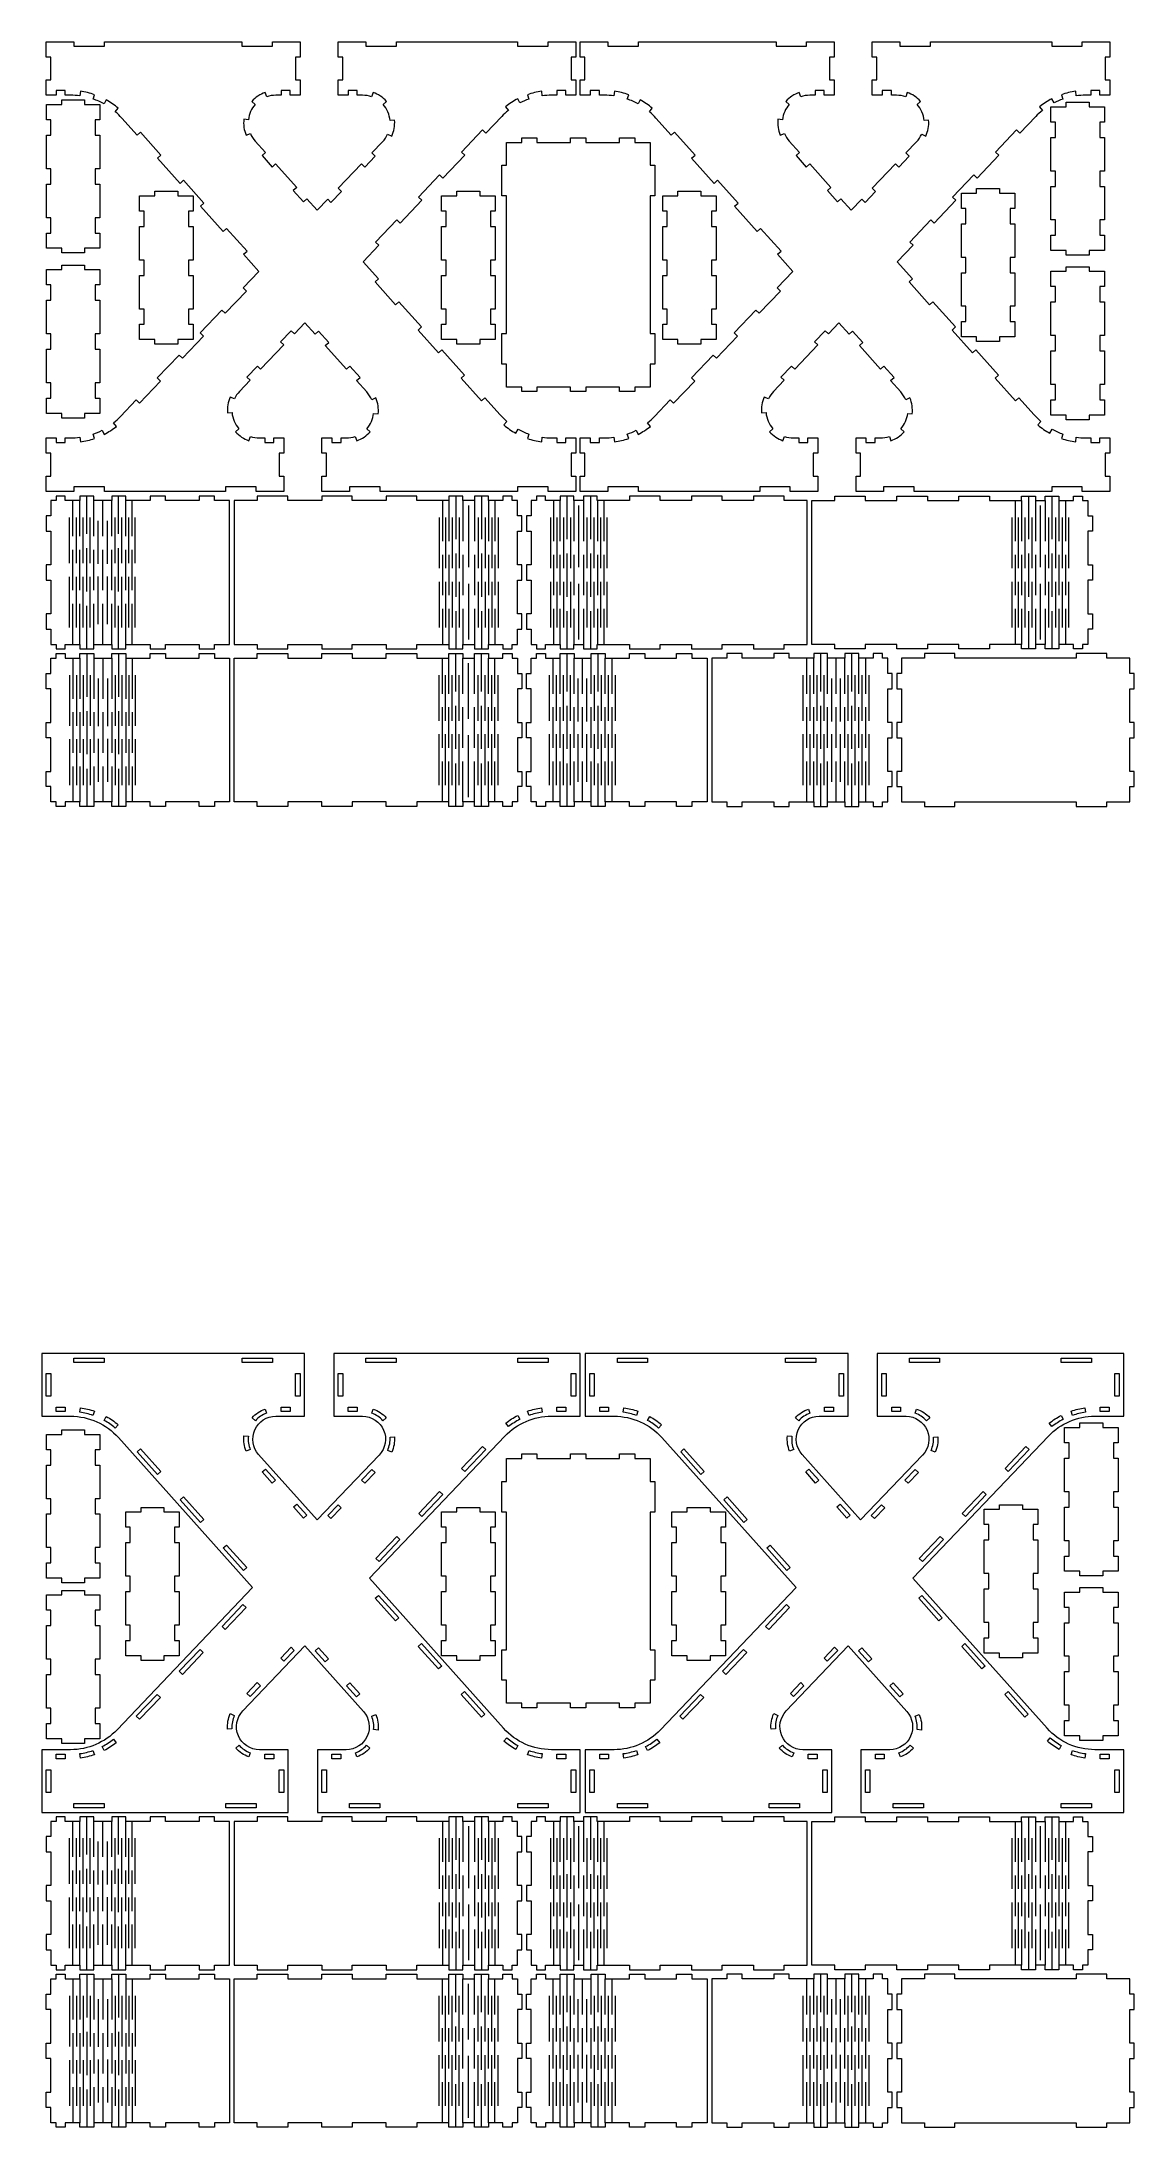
# Model space of a CAD drawing. Header units: millimetres. Extents: x -357 to 357, y -682 to 682.
import ezdxf

# ---------------------------------------------------------------- set-up
doc = ezdxf.new("R2010")
doc.units = ezdxf.units.MM
doc.header["$MEASUREMENT"] = 0
doc.layers.add('Camada 1', color=7, linetype='Continuous')

msp = doc.modelspace()

# ---------------------------------------------------------------- linework, layer by layer
at = {"layer": 'Camada 1', "color": 250, "lineweight": 20}
for points, knots in [([(-351.3167, 412.7134), (-351.3167, 412.7134), (-351.3167, 397.7134), (-351.3167, 397.7134), (-351.3167, 397.7134), (-351.3167, 397.7134), (-354.3167, 397.7134), (-354.3167, 397.7134), (-354.3167, 397.7134), (-354.3167, 397.7134), (-354.3167, 387.7134), (-354.3167, 387.7134), (-354.3167, 387.7134), (-354.3167, 387.7134), (-336.3167, 387.7134), (-336.3167, 387.7134), (-336.3167, 387.7134), (-336.3167, 387.7134), (-336.3167, 390.7134), (-336.3167, 390.7134), (-336.3167, 390.7134), (-336.3167, 390.7134), (-316.3167, 390.7134), (-316.3167, 390.7134), (-316.3167, 390.7134), (-316.3167, 390.7134), (-316.3167, 387.7134), (-316.3167, 387.7134), (-316.3167, 387.7134), (-316.3167, 387.7134), (-236.9994, 387.7134), (-236.9994, 387.7134), (-236.9994, 387.7134), (-236.9994, 387.7134), (-236.9994, 390.7134), (-236.9994, 390.7134), (-236.9994, 390.7134), (-236.9994, 390.7134), (-216.9994, 390.7134), (-216.9994, 390.7134), (-216.9994, 390.7134), (-216.9994, 390.7134), (-216.9994, 387.7134), (-216.9994, 387.7134), (-216.9994, 387.7134), (-216.9994, 387.7134), (-198.9994, 387.7134), (-198.9994, 387.7134), (-198.9994, 387.7134), (-198.9994, 387.7134), (-198.9994, 397.7134), (-198.9994, 397.7134), (-198.9994, 397.7134), (-198.9994, 397.7134), (-201.9994, 397.7134), (-201.9994, 397.7134), (-201.9994, 397.7134), (-201.9994, 397.7134), (-201.9994, 412.7134), (-201.9994, 412.7134), (-201.9994, 412.7134), (-201.9994, 412.7134), (-198.9994, 412.7134), (-198.9994, 412.7134), (-198.9994, 412.7134), (-198.9994, 412.7134), (-198.9994, 422.7134), (-198.9994, 422.7134), (-198.9994, 422.7134), (-198.9994, 422.7134), (-205.4475, 422.7134), (-205.4475, 422.7134), (-205.4475, 422.7134), (-205.4475, 422.7134), (-205.4475, 419.7134), (-205.4475, 419.7134), (-205.4475, 419.7134), (-205.4475, 419.7134), (-211.4475, 419.7134), (-211.4475, 419.7134), (-211.4475, 419.7134), (-211.4475, 419.7134), (-211.4475, 422.7134), (-211.4475, 422.7134), (-211.4475, 422.7134), (-211.4475, 422.7134), (-214.8957, 422.7134), (-214.8957, 422.7134), (-214.8957, 422.7134), (-216.9097, 422.7134), (-218.9095, 423.0514), (-220.8117, 423.7134), (-220.8117, 423.7134), (-220.8117, 423.7134), (-221.7977, 420.8801), (-221.7977, 420.8801), (-221.7977, 420.8801), (-225.1566, 422.049), (-228.1636, 424.0518), (-230.5368, 426.7007), (-230.5368, 426.7007), (-230.5368, 426.7007), (-228.3023, 428.7025), (-228.3023, 428.7025), (-228.3023, 428.7025), (-230.9375, 431.6439), (-232.5322, 435.3704), (-232.8407, 439.3075), (-232.8407, 439.3075), (-232.8407, 439.3075), (-235.8315, 439.0732), (-235.8315, 439.0732), (-235.8315, 439.0732), (-236.1093, 442.6188), (-235.482, 446.1769), (-234.0086, 449.4138), (-234.0086, 449.4138), (-234.0086, 449.4138), (-231.2782, 448.1709), (-231.2782, 448.1709), (-231.2782, 448.1709), (-230.4437, 450.004), (-229.3075, 451.684), (-227.917, 453.141), (-227.917, 453.141), (-227.917, 453.141), (-221.0127, 460.3751), (-221.0127, 460.3751), (-221.0127, 460.3751), (-221.0127, 460.3751), (-223.183, 462.4463), (-223.183, 462.4463), (-223.183, 462.4463), (-223.183, 462.4463), (-216.2787, 469.6804), (-216.2787, 469.6804), (-216.2787, 469.6804), (-216.2787, 469.6804), (-214.1085, 467.6091), (-214.1085, 467.6091), (-214.1085, 467.6091), (-214.1085, 467.6091), (-198.9695, 483.4714), (-198.9695, 483.4714), (-198.9695, 483.4714), (-198.9695, 483.4714), (-201.1397, 485.5427), (-201.1397, 485.5427), (-201.1397, 485.5427), (-201.1397, 485.5427), (-194.2354, 492.7768), (-194.2354, 492.7768), (-194.2354, 492.7768), (-194.2354, 492.7768), (-192.0652, 490.7055), (-192.0652, 490.7055), (-192.0652, 490.7055), (-192.0652, 490.7055), (-185.161, 497.9396), (-185.161, 497.9396), (-185.161, 497.9396), (-185.161, 497.9396), (-178.4922, 490.4879), (-178.4922, 490.4879), (-178.4922, 490.4879), (-178.4922, 490.4879), (-176.2567, 492.4885), (-176.2567, 492.4885), (-176.2567, 492.4885), (-176.2567, 492.4885), (-169.588, 485.0368), (-169.588, 485.0368), (-169.588, 485.0368), (-169.588, 485.0368), (-171.8235, 483.0362), (-171.8235, 483.0362), (-171.8235, 483.0362), (-171.8235, 483.0362), (-158.0276, 467.6205), (-158.0276, 467.6205), (-158.0276, 467.6205), (-158.0276, 467.6205), (-155.7921, 469.6212), (-155.7921, 469.6212), (-155.7921, 469.6212), (-155.7921, 469.6212), (-149.1233, 462.1695), (-149.1233, 462.1695), (-149.1233, 462.1695), (-149.1233, 462.1695), (-151.3588, 460.1688), (-151.3588, 460.1688), (-151.3588, 460.1688), (-151.3588, 460.1688), (-144.6901, 452.7172), (-144.6901, 452.7172), (-144.6901, 452.7172), (-143.3469, 451.2163), (-142.2652, 449.5007), (-141.4899, 447.6418), (-141.4899, 447.6418), (-141.4899, 447.6418), (-138.721, 448.7964), (-138.721, 448.7964), (-138.721, 448.7964), (-137.3521, 445.514), (-136.8393, 441.9377), (-137.2306, 438.4029), (-137.2306, 438.4029), (-137.2306, 438.4029), (-140.2124, 438.7329), (-140.2124, 438.7329), (-140.2124, 438.7329), (-140.6252, 435.0038), (-142.1929, 431.497), (-144.6964, 428.7025), (-144.6964, 428.7025), (-144.6964, 428.7025), (-142.462, 426.7007), (-142.462, 426.7007), (-142.462, 426.7007), (-144.8351, 424.0518), (-147.8421, 422.049), (-151.201, 420.8801), (-151.201, 420.8801), (-151.201, 420.8801), (-152.187, 423.7134), (-152.187, 423.7134), (-152.187, 423.7134), (-154.0892, 423.0514), (-156.089, 422.7134), (-158.1031, 422.7134), (-158.1031, 422.7134), (-158.1031, 422.7134), (-161.5512, 422.7134), (-161.5512, 422.7134), (-161.5512, 422.7134), (-161.5512, 422.7134), (-161.5512, 419.7134), (-161.5512, 419.7134), (-161.5512, 419.7134), (-161.5512, 419.7134), (-167.5512, 419.7134), (-167.5512, 419.7134), (-167.5512, 419.7134), (-167.5512, 419.7134), (-167.5512, 422.7134), (-167.5512, 422.7134), (-167.5512, 422.7134), (-167.5512, 422.7134), (-173.9994, 422.7134), (-173.9994, 422.7134), (-173.9994, 422.7134), (-173.9994, 422.7134), (-173.9994, 412.7134), (-173.9994, 412.7134), (-173.9994, 412.7134), (-173.9994, 412.7134), (-170.9994, 412.7134), (-170.9994, 412.7134), (-170.9994, 412.7134), (-170.9994, 412.7134), (-170.9994, 397.7134), (-170.9994, 397.7134), (-170.9994, 397.7134), (-170.9994, 397.7134), (-173.9994, 397.7134), (-173.9994, 397.7134), (-173.9994, 397.7134), (-173.9994, 397.7134), (-173.9994, 387.7134), (-173.9994, 387.7134), (-173.9994, 387.7134), (-173.9994, 387.7134), (-155.9994, 387.7134), (-155.9994, 387.7134), (-155.9994, 387.7134), (-155.9994, 387.7134), (-155.9994, 390.7134), (-155.9994, 390.7134), (-155.9994, 390.7134), (-155.9994, 390.7134), (-135.9994, 390.7134), (-135.9994, 390.7134), (-135.9994, 390.7134), (-135.9994, 390.7134), (-135.9994, 387.7134), (-135.9994, 387.7134), (-135.9994, 387.7134), (-135.9994, 387.7134), (-46.0167, 387.7134), (-46.0167, 387.7134), (-46.0167, 387.7134), (-46.0167, 387.7134), (-46.0167, 390.7134), (-46.0167, 390.7134), (-46.0167, 390.7134), (-46.0167, 390.7134), (-26.0167, 390.7134), (-26.0167, 390.7134), (-26.0167, 390.7134), (-26.0167, 390.7134), (-26.0167, 387.7134), (-26.0167, 387.7134), (-26.0167, 387.7134), (-26.0167, 387.7134), (-8.0167, 387.7134), (-8.0167, 387.7134), (-8.0167, 387.7134), (-8.0167, 387.7134), (-8.0167, 397.7134), (-8.0167, 397.7134), (-8.0167, 397.7134), (-8.0167, 397.7134), (-11.0167, 397.7134), (-11.0167, 397.7134), (-11.0167, 397.7134), (-11.0167, 397.7134), (-11.0167, 412.7134), (-11.0167, 412.7134), (-11.0167, 412.7134), (-11.0167, 412.7134), (-8.0167, 412.7134), (-8.0167, 412.7134), (-8.0167, 412.7134), (-8.0167, 412.7134), (-8.0167, 422.7134), (-8.0167, 422.7134), (-8.0167, 422.7134), (-8.0167, 422.7134), (-14.4648, 422.7134), (-14.4648, 422.7134), (-14.4648, 422.7134), (-14.4648, 422.7134), (-14.4648, 419.7134), (-14.4648, 419.7134), (-14.4648, 419.7134), (-14.4648, 419.7134), (-20.4648, 419.7134), (-20.4648, 419.7134), (-20.4648, 419.7134), (-20.4648, 419.7134), (-20.4648, 422.7134), (-20.4648, 422.7134), (-20.4648, 422.7134), (-20.4648, 422.7134), (-23.913, 422.7134), (-23.913, 422.7134), (-23.913, 422.7134), (-25.9152, 422.7134), (-27.9152, 422.847), (-29.8996, 423.1134), (-29.8996, 423.1134), (-29.8996, 423.1134), (-30.2987, 420.1401), (-30.2987, 420.1401), (-30.2987, 420.1401), (-33.4783, 420.5669), (-36.607, 421.3113), (-39.638, 422.3623), (-39.638, 422.3623), (-39.638, 422.3623), (-38.6552, 425.1967), (-38.6552, 425.1967), (-38.6552, 425.1967), (-41.1121, 426.0486), (-43.4906, 427.1119), (-45.7639, 428.3746), (-45.7639, 428.3746), (-45.7639, 428.3746), (-47.2206, 425.7521), (-47.2206, 425.7521), (-47.2206, 425.7521), (-50.0251, 427.3098), (-52.6663, 429.1448), (-55.1047, 431.2294), (-55.1047, 431.2294), (-55.1047, 431.2294), (-53.1552, 433.5097), (-53.1552, 433.5097), (-53.1552, 433.5097), (-54.677, 434.8108), (-56.1104, 436.212), (-57.4456, 437.704), (-57.4456, 437.704), (-57.4456, 437.704), (-67.4487, 448.8815), (-67.4487, 448.8815), (-67.4487, 448.8815), (-67.4487, 448.8815), (-69.6842, 446.8809), (-69.6842, 446.8809), (-69.6842, 446.8809), (-69.6842, 446.8809), (-83.0217, 461.7843), (-83.0217, 461.7843), (-83.0217, 461.7843), (-83.0217, 461.7843), (-80.7862, 463.7849), (-80.7862, 463.7849), (-80.7862, 463.7849), (-80.7862, 463.7849), (-95.5889, 480.3255), (-95.5889, 480.3255), (-95.5889, 480.3255), (-95.5889, 480.3255), (-97.8245, 478.3249), (-97.8245, 478.3249), (-97.8245, 478.3249), (-97.8245, 478.3249), (-111.162, 493.2283), (-111.162, 493.2283), (-111.162, 493.2283), (-111.162, 493.2283), (-108.9264, 495.2289), (-108.9264, 495.2289), (-108.9264, 495.2289), (-108.9264, 495.2289), (-123.7292, 511.7695), (-123.7292, 511.7695), (-123.7292, 511.7695), (-123.7292, 511.7695), (-125.9647, 509.7689), (-125.9647, 509.7689), (-125.9647, 509.7689), (-125.9647, 509.7689), (-139.3022, 524.6723), (-139.3022, 524.6723), (-139.3022, 524.6723), (-139.3022, 524.6723), (-137.0667, 526.6729), (-137.0667, 526.6729), (-137.0667, 526.6729), (-137.0667, 526.6729), (-147.0698, 537.8505), (-147.0698, 537.8505), (-147.0698, 537.8505), (-147.0698, 537.8505), (-136.7135, 548.7016), (-136.7135, 548.7016), (-136.7135, 548.7016), (-136.7135, 548.7016), (-138.8837, 550.7728), (-138.8837, 550.7728), (-138.8837, 550.7728), (-138.8837, 550.7728), (-125.0752, 565.241), (-125.0752, 565.241), (-125.0752, 565.241), (-125.0752, 565.241), (-122.905, 563.1697), (-122.905, 563.1697), (-122.905, 563.1697), (-122.905, 563.1697), (-108.6723, 578.0824), (-108.6723, 578.0824), (-108.6723, 578.0824), (-108.6723, 578.0824), (-110.8425, 580.1537), (-110.8425, 580.1537), (-110.8425, 580.1537), (-110.8425, 580.1537), (-97.034, 594.6218), (-97.034, 594.6218), (-97.034, 594.6218), (-97.034, 594.6218), (-94.8638, 592.5505), (-94.8638, 592.5505), (-94.8638, 592.5505), (-94.8638, 592.5505), (-80.631, 607.4632), (-80.631, 607.4632), (-80.631, 607.4632), (-80.631, 607.4632), (-82.8013, 609.5345), (-82.8013, 609.5345), (-82.8013, 609.5345), (-82.8013, 609.5345), (-68.9928, 624.0026), (-68.9928, 624.0026), (-68.9928, 624.0026), (-68.9928, 624.0026), (-66.8226, 621.9313), (-66.8226, 621.9313), (-66.8226, 621.9313), (-66.8226, 621.9313), (-56.4663, 632.7824), (-56.4663, 632.7824), (-56.4663, 632.7824), (-55.0839, 634.2308), (-53.6064, 635.5854), (-52.0436, 636.837), (-52.0436, 636.837), (-52.0436, 636.837), (-53.9189, 639.1786), (-53.9189, 639.1786), (-53.9189, 639.1786), (-51.415, 641.184), (-48.7163, 642.9334), (-45.8633, 644.4004), (-45.8633, 644.4004), (-45.8633, 644.4004), (-44.4914, 641.7325), (-44.4914, 641.7325), (-44.4914, 641.7325), (-42.6072, 642.7014), (-40.657, 643.536), (-38.6552, 644.2301), (-38.6552, 644.2301), (-38.6552, 644.2301), (-39.638, 647.0645), (-39.638, 647.0645), (-39.638, 647.0645), (-36.607, 648.1155), (-33.4783, 648.8599), (-30.2987, 649.2867), (-30.2987, 649.2867), (-30.2987, 649.2867), (-29.8996, 646.3134), (-29.8996, 646.3134), (-29.8996, 646.3134), (-27.9152, 646.5798), (-25.9152, 646.7134), (-23.913, 646.7134), (-23.913, 646.7134), (-23.913, 646.7134), (-20.4648, 646.7134), (-20.4648, 646.7134), (-20.4648, 646.7134), (-20.4648, 646.7134), (-20.4648, 649.7134), (-20.4648, 649.7134), (-20.4648, 649.7134), (-20.4648, 649.7134), (-14.4648, 649.7134), (-14.4648, 649.7134), (-14.4648, 649.7134), (-14.4648, 649.7134), (-14.4648, 646.7134), (-14.4648, 646.7134), (-14.4648, 646.7134), (-14.4648, 646.7134), (-8.0167, 646.7134), (-8.0167, 646.7134), (-8.0167, 646.7134), (-8.0167, 646.7134), (-8.0167, 656.7134), (-8.0167, 656.7134), (-8.0167, 656.7134), (-8.0167, 656.7134), (-11.0167, 656.7134), (-11.0167, 656.7134), (-11.0167, 656.7134), (-11.0167, 656.7134), (-11.0167, 671.7134), (-11.0167, 671.7134), (-11.0167, 671.7134), (-11.0167, 671.7134), (-8.0167, 671.7134), (-8.0167, 671.7134), (-8.0167, 671.7134), (-8.0167, 671.7134), (-8.0167, 681.7134), (-8.0167, 681.7134), (-8.0167, 681.7134), (-8.0167, 681.7134), (-26.0167, 681.7134), (-26.0167, 681.7134), (-26.0167, 681.7134), (-26.0167, 681.7134), (-26.0167, 678.7134), (-26.0167, 678.7134), (-26.0167, 678.7134), (-26.0167, 678.7134), (-46.0167, 678.7134), (-46.0167, 678.7134), (-46.0167, 678.7134), (-46.0167, 678.7134), (-46.0167, 681.7134), (-46.0167, 681.7134), (-46.0167, 681.7134), (-46.0167, 681.7134), (-125.334, 681.7134), (-125.334, 681.7134), (-125.334, 681.7134), (-125.334, 681.7134), (-125.334, 678.7134), (-125.334, 678.7134), (-125.334, 678.7134), (-125.334, 678.7134), (-145.334, 678.7134), (-145.334, 678.7134), (-145.334, 678.7134), (-145.334, 678.7134), (-145.334, 681.7134), (-145.334, 681.7134), (-145.334, 681.7134), (-145.334, 681.7134), (-163.334, 681.7134), (-163.334, 681.7134), (-163.334, 681.7134), (-163.334, 681.7134), (-163.334, 671.7134), (-163.334, 671.7134), (-163.334, 671.7134), (-163.334, 671.7134), (-160.334, 671.7134), (-160.334, 671.7134), (-160.334, 671.7134), (-160.334, 671.7134), (-160.334, 656.7134), (-160.334, 656.7134), (-160.334, 656.7134), (-160.334, 656.7134), (-163.334, 656.7134), (-163.334, 656.7134), (-163.334, 656.7134), (-163.334, 656.7134), (-163.334, 646.7134), (-163.334, 646.7134), (-163.334, 646.7134), (-163.334, 646.7134), (-156.8859, 646.7134), (-156.8859, 646.7134), (-156.8859, 646.7134), (-156.8859, 646.7134), (-156.8859, 649.7134), (-156.8859, 649.7134), (-156.8859, 649.7134), (-156.8859, 649.7134), (-150.8859, 649.7134), (-150.8859, 649.7134), (-150.8859, 649.7134), (-150.8859, 649.7134), (-150.8859, 646.7134), (-150.8859, 646.7134), (-150.8859, 646.7134), (-150.8859, 646.7134), (-147.4377, 646.7134), (-147.4377, 646.7134), (-147.4377, 646.7134), (-145.4237, 646.7134), (-143.4239, 646.3754), (-141.5217, 645.7134), (-141.5217, 645.7134), (-141.5217, 645.7134), (-140.5357, 648.5467), (-140.5357, 648.5467), (-140.5357, 648.5467), (-137.1768, 647.3778), (-134.1698, 645.375), (-131.7966, 642.7261), (-131.7966, 642.7261), (-131.7966, 642.7261), (-134.0311, 640.7243), (-134.0311, 640.7243), (-134.0311, 640.7243), (-131.3959, 637.7829), (-129.8012, 634.0564), (-129.4927, 630.1193), (-129.4927, 630.1193), (-129.4927, 630.1193), (-126.5019, 630.3535), (-126.5019, 630.3535), (-126.5019, 630.3535), (-126.2241, 626.8079), (-126.8514, 623.2499), (-128.3248, 620.013), (-128.3248, 620.013), (-128.3248, 620.013), (-131.0552, 621.2559), (-131.0552, 621.2559), (-131.0552, 621.2559), (-131.8897, 619.4228), (-133.0259, 617.7428), (-134.4164, 616.2858), (-134.4164, 616.2858), (-134.4164, 616.2858), (-141.3207, 609.0517), (-141.3207, 609.0517), (-141.3207, 609.0517), (-141.3207, 609.0517), (-139.1504, 606.9805), (-139.1504, 606.9805), (-139.1504, 606.9805), (-139.1504, 606.9805), (-146.0547, 599.7464), (-146.0547, 599.7464), (-146.0547, 599.7464), (-146.0547, 599.7464), (-148.2249, 601.8177), (-148.2249, 601.8177), (-148.2249, 601.8177), (-148.2249, 601.8177), (-163.3639, 585.9554), (-163.3639, 585.9554), (-163.3639, 585.9554), (-163.3639, 585.9554), (-161.1937, 583.8841), (-161.1937, 583.8841), (-161.1937, 583.8841), (-161.1937, 583.8841), (-168.098, 576.65), (-168.098, 576.65), (-168.098, 576.65), (-168.098, 576.65), (-170.2682, 578.7213), (-170.2682, 578.7213), (-170.2682, 578.7213), (-170.2682, 578.7213), (-177.1724, 571.4872), (-177.1724, 571.4872), (-177.1724, 571.4872), (-177.1724, 571.4872), (-183.8412, 578.9389), (-183.8412, 578.9389), (-183.8412, 578.9389), (-183.8412, 578.9389), (-186.0767, 576.9383), (-186.0767, 576.9383), (-186.0767, 576.9383), (-186.0767, 576.9383), (-192.7454, 584.39), (-192.7454, 584.39), (-192.7454, 584.39), (-192.7454, 584.39), (-190.5099, 586.3906), (-190.5099, 586.3906), (-190.5099, 586.3906), (-190.5099, 586.3906), (-204.3058, 601.8063), (-204.3058, 601.8063), (-204.3058, 601.8063), (-204.3058, 601.8063), (-206.5413, 599.8056), (-206.5413, 599.8056), (-206.5413, 599.8056), (-206.5413, 599.8056), (-213.2101, 607.2573), (-213.2101, 607.2573), (-213.2101, 607.2573), (-213.2101, 607.2573), (-210.9746, 609.258), (-210.9746, 609.258), (-210.9746, 609.258), (-210.9746, 609.258), (-217.6433, 616.7096), (-217.6433, 616.7096), (-217.6433, 616.7096), (-218.9865, 618.2105), (-220.0682, 619.9261), (-220.8435, 621.785), (-220.8435, 621.785), (-220.8435, 621.785), (-223.6123, 620.6303), (-223.6123, 620.6303), (-223.6123, 620.6303), (-224.9812, 623.9127), (-225.4941, 627.4891), (-225.1028, 631.0239), (-225.1028, 631.0239), (-225.1028, 631.0239), (-222.121, 630.6939), (-222.121, 630.6939), (-222.121, 630.6939), (-221.7082, 634.423), (-220.1405, 637.9298), (-217.637, 640.7243), (-217.637, 640.7243), (-217.637, 640.7243), (-219.8714, 642.7261), (-219.8714, 642.7261), (-219.8714, 642.7261), (-217.4983, 645.375), (-214.4913, 647.3778), (-211.1324, 648.5467), (-211.1324, 648.5467), (-211.1324, 648.5467), (-210.1464, 645.7134), (-210.1464, 645.7134), (-210.1464, 645.7134), (-208.2442, 646.3754), (-206.2444, 646.7134), (-204.2303, 646.7134), (-204.2303, 646.7134), (-204.2303, 646.7134), (-200.7822, 646.7134), (-200.7822, 646.7134), (-200.7822, 646.7134), (-200.7822, 646.7134), (-200.7822, 649.7134), (-200.7822, 649.7134), (-200.7822, 649.7134), (-200.7822, 649.7134), (-194.7822, 649.7134), (-194.7822, 649.7134), (-194.7822, 649.7134), (-194.7822, 649.7134), (-194.7822, 646.7134), (-194.7822, 646.7134), (-194.7822, 646.7134), (-194.7822, 646.7134), (-188.334, 646.7134), (-188.334, 646.7134), (-188.334, 646.7134), (-188.334, 646.7134), (-188.334, 656.7134), (-188.334, 656.7134), (-188.334, 656.7134), (-188.334, 656.7134), (-191.334, 656.7134), (-191.334, 656.7134), (-191.334, 656.7134), (-191.334, 656.7134), (-191.334, 671.7134), (-191.334, 671.7134), (-191.334, 671.7134), (-191.334, 671.7134), (-188.334, 671.7134), (-188.334, 671.7134), (-188.334, 671.7134), (-188.334, 671.7134), (-188.334, 681.7134), (-188.334, 681.7134), (-188.334, 681.7134), (-188.334, 681.7134), (-206.334, 681.7134), (-206.334, 681.7134), (-206.334, 681.7134), (-206.334, 681.7134), (-206.334, 678.7134), (-206.334, 678.7134), (-206.334, 678.7134), (-206.334, 678.7134), (-226.334, 678.7134), (-226.334, 678.7134), (-226.334, 678.7134), (-226.334, 678.7134), (-226.334, 681.7134), (-226.334, 681.7134), (-226.334, 681.7134), (-226.334, 681.7134), (-316.3167, 681.7134), (-316.3167, 681.7134), (-316.3167, 681.7134), (-316.3167, 681.7134), (-316.3167, 678.7134), (-316.3167, 678.7134), (-316.3167, 678.7134), (-316.3167, 678.7134), (-336.3167, 678.7134), (-336.3167, 678.7134), (-336.3167, 678.7134), (-336.3167, 678.7134), (-336.3167, 681.7134), (-336.3167, 681.7134), (-336.3167, 681.7134), (-336.3167, 681.7134), (-354.3167, 681.7134), (-354.3167, 681.7134), (-354.3167, 681.7134), (-354.3167, 681.7134), (-354.3167, 671.7134), (-354.3167, 671.7134), (-354.3167, 671.7134), (-354.3167, 671.7134), (-351.3167, 671.7134), (-351.3167, 671.7134), (-351.3167, 671.7134), (-351.3167, 671.7134), (-351.3167, 656.7134), (-351.3167, 656.7134), (-351.3167, 656.7134), (-351.3167, 656.7134), (-354.3167, 656.7134), (-354.3167, 656.7134), (-354.3167, 656.7134), (-354.3167, 656.7134), (-354.3167, 646.7134), (-354.3167, 646.7134), (-354.3167, 646.7134), (-354.3167, 646.7134), (-347.8686, 646.7134), (-347.8686, 646.7134), (-347.8686, 646.7134), (-347.8686, 646.7134), (-347.8686, 649.7134), (-347.8686, 649.7134), (-347.8686, 649.7134), (-347.8686, 649.7134), (-341.8686, 649.7134), (-341.8686, 649.7134), (-341.8686, 649.7134), (-341.8686, 649.7134), (-341.8686, 646.7134), (-341.8686, 646.7134), (-341.8686, 646.7134), (-341.8686, 646.7134), (-338.4204, 646.7134), (-338.4204, 646.7134), (-338.4204, 646.7134), (-336.4182, 646.7134), (-334.4182, 646.5798), (-332.4338, 646.3134), (-332.4338, 646.3134), (-332.4338, 646.3134), (-332.0347, 649.2867), (-332.0347, 649.2867), (-332.0347, 649.2867), (-328.8551, 648.8599), (-325.7264, 648.1155), (-322.6954, 647.0645), (-322.6954, 647.0645), (-322.6954, 647.0645), (-323.6782, 644.2301), (-323.6782, 644.2301), (-323.6782, 644.2301), (-321.2213, 643.3782), (-318.8428, 642.3149), (-316.5695, 641.0522), (-316.5695, 641.0522), (-316.5695, 641.0522), (-315.1128, 643.6747), (-315.1128, 643.6747), (-315.1128, 643.6747), (-312.3083, 642.117), (-309.6671, 640.282), (-307.2287, 638.1974), (-307.2287, 638.1974), (-307.2287, 638.1974), (-309.1782, 635.9171), (-309.1782, 635.9171), (-309.1782, 635.9171), (-307.6564, 634.616), (-306.223, 633.2148), (-304.8878, 631.7228), (-304.8878, 631.7228), (-304.8878, 631.7228), (-294.8847, 620.5453), (-294.8847, 620.5453), (-294.8847, 620.5453), (-294.8847, 620.5453), (-292.6492, 622.5459), (-292.6492, 622.5459), (-292.6492, 622.5459), (-292.6492, 622.5459), (-279.3117, 607.6425), (-279.3117, 607.6425), (-279.3117, 607.6425), (-279.3117, 607.6425), (-281.5472, 605.6419), (-281.5472, 605.6419), (-281.5472, 605.6419), (-281.5472, 605.6419), (-266.7445, 589.1013), (-266.7445, 589.1013), (-266.7445, 589.1013), (-266.7445, 589.1013), (-264.5089, 591.1019), (-264.5089, 591.1019), (-264.5089, 591.1019), (-264.5089, 591.1019), (-251.1714, 576.1985), (-251.1714, 576.1985), (-251.1714, 576.1985), (-251.1714, 576.1985), (-253.407, 574.1979), (-253.407, 574.1979), (-253.407, 574.1979), (-253.407, 574.1979), (-238.6042, 557.6573), (-238.6042, 557.6573), (-238.6042, 557.6573), (-238.6042, 557.6573), (-236.3687, 559.6579), (-236.3687, 559.6579), (-236.3687, 559.6579), (-236.3687, 559.6579), (-223.0312, 544.7545), (-223.0312, 544.7545), (-223.0312, 544.7545), (-223.0312, 544.7545), (-225.2667, 542.7539), (-225.2667, 542.7539), (-225.2667, 542.7539), (-225.2667, 542.7539), (-215.2636, 531.5763), (-215.2636, 531.5763), (-215.2636, 531.5763), (-215.2636, 531.5763), (-225.6199, 520.7252), (-225.6199, 520.7252), (-225.6199, 520.7252), (-225.6199, 520.7252), (-223.4497, 518.654), (-223.4497, 518.654), (-223.4497, 518.654), (-223.4497, 518.654), (-237.2582, 504.1858), (-237.2582, 504.1858), (-237.2582, 504.1858), (-237.2582, 504.1858), (-239.4284, 506.2571), (-239.4284, 506.2571), (-239.4284, 506.2571), (-239.4284, 506.2571), (-253.6611, 491.3444), (-253.6611, 491.3444), (-253.6611, 491.3444), (-253.6611, 491.3444), (-251.4909, 489.2731), (-251.4909, 489.2731), (-251.4909, 489.2731), (-251.4909, 489.2731), (-265.2994, 474.805), (-265.2994, 474.805), (-265.2994, 474.805), (-265.2994, 474.805), (-267.4696, 476.8763), (-267.4696, 476.8763), (-267.4696, 476.8763), (-267.4696, 476.8763), (-281.7024, 461.9636), (-281.7024, 461.9636), (-281.7024, 461.9636), (-281.7024, 461.9636), (-279.5321, 459.8923), (-279.5321, 459.8923), (-279.5321, 459.8923), (-279.5321, 459.8923), (-293.3406, 445.4242), (-293.3406, 445.4242), (-293.3406, 445.4242), (-293.3406, 445.4242), (-295.5108, 447.4955), (-295.5108, 447.4955), (-295.5108, 447.4955), (-295.5108, 447.4955), (-305.8671, 436.6444), (-305.8671, 436.6444), (-305.8671, 436.6444), (-307.2495, 435.196), (-308.727, 433.8414), (-310.2898, 432.5898), (-310.2898, 432.5898), (-310.2898, 432.5898), (-308.4145, 430.2482), (-308.4145, 430.2482), (-308.4145, 430.2482), (-310.9184, 428.2428), (-313.6171, 426.4934), (-316.4701, 425.0264), (-316.4701, 425.0264), (-316.4701, 425.0264), (-317.842, 427.6943), (-317.842, 427.6943), (-317.842, 427.6943), (-319.7262, 426.7254), (-321.6764, 425.8908), (-323.6782, 425.1967), (-323.6782, 425.1967), (-323.6782, 425.1967), (-322.6954, 422.3623), (-322.6954, 422.3623), (-322.6954, 422.3623), (-325.7264, 421.3113), (-328.8551, 420.5669), (-332.0347, 420.1401), (-332.0347, 420.1401), (-332.0347, 420.1401), (-332.4338, 423.1134), (-332.4338, 423.1134), (-332.4338, 423.1134), (-334.4182, 422.847), (-336.4182, 422.7134), (-338.4204, 422.7134), (-338.4204, 422.7134), (-338.4204, 422.7134), (-341.8686, 422.7134), (-341.8686, 422.7134), (-341.8686, 422.7134), (-341.8686, 422.7134), (-341.8686, 419.7134), (-341.8686, 419.7134), (-341.8686, 419.7134), (-341.8686, 419.7134), (-347.8686, 419.7134), (-347.8686, 419.7134), (-347.8686, 419.7134), (-347.8686, 419.7134), (-347.8686, 422.7134), (-347.8686, 422.7134), (-347.8686, 422.7134), (-347.8686, 422.7134), (-354.3167, 422.7134), (-354.3167, 422.7134), (-354.3167, 422.7134), (-354.3167, 422.7134), (-354.3167, 412.7134), (-354.3167, 412.7134), (-354.3167, 412.7134), (-354.3167, 412.7134), (-351.3167, 412.7134), (-351.3167, 412.7134)], [0, 0, 0, 0, 0.003610108, 0.003610108, 0.003610108, 0.003610108, 0.007220217, 0.007220217, 0.007220217, 0.007220217, 0.010830325, 0.010830325, 0.010830325, 0.010830325, 0.014440433, 0.014440433, 0.014440433, 0.014440433, 0.018050542, 0.018050542, 0.018050542, 0.018050542, 0.02166065, 0.02166065, 0.02166065, 0.02166065, 0.025270758, 0.025270758, 0.025270758, 0.025270758, 0.028880866, 0.028880866, 0.028880866, 0.028880866, 0.032490975, 0.032490975, 0.032490975, 0.032490975, 0.036101083, 0.036101083, 0.036101083, 0.036101083, 0.039711191, 0.039711191, 0.039711191, 0.039711191, 0.0433213, 0.0433213, 0.0433213, 0.0433213, 0.046931408, 0.046931408, 0.046931408, 0.046931408, 0.050541516, 0.050541516, 0.050541516, 0.050541516, 0.054151625, 0.054151625, 0.054151625, 0.054151625, 0.057761733, 0.057761733, 0.057761733, 0.057761733, 0.061371841, 0.061371841, 0.061371841, 0.061371841, 0.064981949, 0.064981949, 0.064981949, 0.064981949, 0.068592058, 0.068592058, 0.068592058, 0.068592058, 0.072202166, 0.072202166, 0.072202166, 0.072202166, 0.075812274, 0.075812274, 0.075812274, 0.075812274, 0.079422383, 0.079422383, 0.079422383, 0.079422383, 0.083032491, 0.083032491, 0.083032491, 0.083032491, 0.086642599, 0.086642599, 0.086642599, 0.086642599, 0.090252708, 0.090252708, 0.090252708, 0.090252708, 0.093862816, 0.093862816, 0.093862816, 0.093862816, 0.097472924, 0.097472924, 0.097472924, 0.097472924, 0.101083032, 0.101083032, 0.101083032, 0.101083032, 0.104693141, 0.104693141, 0.104693141, 0.104693141, 0.108303249, 0.108303249, 0.108303249, 0.108303249, 0.111913357, 0.111913357, 0.111913357, 0.111913357, 0.115523466, 0.115523466, 0.115523466, 0.115523466, 0.119133574, 0.119133574, 0.119133574, 0.119133574, 0.122743682, 0.122743682, 0.122743682, 0.122743682, 0.126353791, 0.126353791, 0.126353791, 0.126353791, 0.129963899, 0.129963899, 0.129963899, 0.129963899, 0.133574007, 0.133574007, 0.133574007, 0.133574007, 0.137184116, 0.137184116, 0.137184116, 0.137184116, 0.140794224, 0.140794224, 0.140794224, 0.140794224, 0.144404332, 0.144404332, 0.144404332, 0.144404332, 0.14801444, 0.14801444, 0.14801444, 0.14801444, 0.151624549, 0.151624549, 0.151624549, 0.151624549, 0.155234657, 0.155234657, 0.155234657, 0.155234657, 0.158844765, 0.158844765, 0.158844765, 0.158844765, 0.162454874, 0.162454874, 0.162454874, 0.162454874, 0.166064982, 0.166064982, 0.166064982, 0.166064982, 0.16967509, 0.16967509, 0.16967509, 0.16967509, 0.173285199, 0.173285199, 0.173285199, 0.173285199, 0.176895307, 0.176895307, 0.176895307, 0.176895307, 0.180505415, 0.180505415, 0.180505415, 0.180505415, 0.184115523, 0.184115523, 0.184115523, 0.184115523, 0.187725632, 0.187725632, 0.187725632, 0.187725632, 0.19133574, 0.19133574, 0.19133574, 0.19133574, 0.194945848, 0.194945848, 0.194945848, 0.194945848, 0.198555957, 0.198555957, 0.198555957, 0.198555957, 0.202166065, 0.202166065, 0.202166065, 0.202166065, 0.205776173, 0.205776173, 0.205776173, 0.205776173, 0.209386282, 0.209386282, 0.209386282, 0.209386282, 0.21299639, 0.21299639, 0.21299639, 0.21299639, 0.216606498, 0.216606498, 0.216606498, 0.216606498, 0.220216606, 0.220216606, 0.220216606, 0.220216606, 0.223826715, 0.223826715, 0.223826715, 0.223826715, 0.227436823, 0.227436823, 0.227436823, 0.227436823, 0.231046931, 0.231046931, 0.231046931, 0.231046931, 0.23465704, 0.23465704, 0.23465704, 0.23465704, 0.238267148, 0.238267148, 0.238267148, 0.238267148, 0.241877256, 0.241877256, 0.241877256, 0.241877256, 0.245487365, 0.245487365, 0.245487365, 0.245487365, 0.249097473, 0.249097473, 0.249097473, 0.249097473, 0.252707581, 0.252707581, 0.252707581, 0.252707581, 0.25631769, 0.25631769, 0.25631769, 0.25631769, 0.259927798, 0.259927798, 0.259927798, 0.259927798, 0.263537906, 0.263537906, 0.263537906, 0.263537906, 0.267148014, 0.267148014, 0.267148014, 0.267148014, 0.270758123, 0.270758123, 0.270758123, 0.270758123, 0.274368231, 0.274368231, 0.274368231, 0.274368231, 0.277978339, 0.277978339, 0.277978339, 0.277978339, 0.281588448, 0.281588448, 0.281588448, 0.281588448, 0.285198556, 0.285198556, 0.285198556, 0.285198556, 0.288808664, 0.288808664, 0.288808664, 0.288808664, 0.292418773, 0.292418773, 0.292418773, 0.292418773, 0.296028881, 0.296028881, 0.296028881, 0.296028881, 0.299638989, 0.299638989, 0.299638989, 0.299638989, 0.303249097, 0.303249097, 0.303249097, 0.303249097, 0.306859206, 0.306859206, 0.306859206, 0.306859206, 0.310469314, 0.310469314, 0.310469314, 0.310469314, 0.314079422, 0.314079422, 0.314079422, 0.314079422, 0.317689531, 0.317689531, 0.317689531, 0.317689531, 0.321299639, 0.321299639, 0.321299639, 0.321299639, 0.324909747, 0.324909747, 0.324909747, 0.324909747, 0.328519856, 0.328519856, 0.328519856, 0.328519856, 0.332129964, 0.332129964, 0.332129964, 0.332129964, 0.335740072, 0.335740072, 0.335740072, 0.335740072, 0.339350181, 0.339350181, 0.339350181, 0.339350181, 0.342960289, 0.342960289, 0.342960289, 0.342960289, 0.346570397, 0.346570397, 0.346570397, 0.346570397, 0.350180505, 0.350180505, 0.350180505, 0.350180505, 0.353790614, 0.353790614, 0.353790614, 0.353790614, 0.357400722, 0.357400722, 0.357400722, 0.357400722, 0.36101083, 0.36101083, 0.36101083, 0.36101083, 0.364620939, 0.364620939, 0.364620939, 0.364620939, 0.368231047, 0.368231047, 0.368231047, 0.368231047, 0.371841155, 0.371841155, 0.371841155, 0.371841155, 0.375451264, 0.375451264, 0.375451264, 0.375451264, 0.379061372, 0.379061372, 0.379061372, 0.379061372, 0.38267148, 0.38267148, 0.38267148, 0.38267148, 0.386281588, 0.386281588, 0.386281588, 0.386281588, 0.389891697, 0.389891697, 0.389891697, 0.389891697, 0.393501805, 0.393501805, 0.393501805, 0.393501805, 0.397111913, 0.397111913, 0.397111913, 0.397111913, 0.400722022, 0.400722022, 0.400722022, 0.400722022, 0.40433213, 0.40433213, 0.40433213, 0.40433213, 0.407942238, 0.407942238, 0.407942238, 0.407942238, 0.411552347, 0.411552347, 0.411552347, 0.411552347, 0.415162455, 0.415162455, 0.415162455, 0.415162455, 0.418772563, 0.418772563, 0.418772563, 0.418772563, 0.422382671, 0.422382671, 0.422382671, 0.422382671, 0.42599278, 0.42599278, 0.42599278, 0.42599278, 0.429602888, 0.429602888, 0.429602888, 0.429602888, 0.433212996, 0.433212996, 0.433212996, 0.433212996, 0.436823105, 0.436823105, 0.436823105, 0.436823105, 0.440433213, 0.440433213, 0.440433213, 0.440433213, 0.444043321, 0.444043321, 0.444043321, 0.444043321, 0.44765343, 0.44765343, 0.44765343, 0.44765343, 0.451263538, 0.451263538, 0.451263538, 0.451263538, 0.454873646, 0.454873646, 0.454873646, 0.454873646, 0.458483755, 0.458483755, 0.458483755, 0.458483755, 0.462093863, 0.462093863, 0.462093863, 0.462093863, 0.465703971, 0.465703971, 0.465703971, 0.465703971, 0.469314079, 0.469314079, 0.469314079, 0.469314079, 0.472924188, 0.472924188, 0.472924188, 0.472924188, 0.476534296, 0.476534296, 0.476534296, 0.476534296, 0.480144404, 0.480144404, 0.480144404, 0.480144404, 0.483754513, 0.483754513, 0.483754513, 0.483754513, 0.487364621, 0.487364621, 0.487364621, 0.487364621, 0.490974729, 0.490974729, 0.490974729, 0.490974729, 0.494584838, 0.494584838, 0.494584838, 0.494584838, 0.498194946, 0.498194946, 0.498194946, 0.498194946, 0.501805054, 0.501805054, 0.501805054, 0.501805054, 0.505415162, 0.505415162, 0.505415162, 0.505415162, 0.509025271, 0.509025271, 0.509025271, 0.509025271, 0.512635379, 0.512635379, 0.512635379, 0.512635379, 0.516245487, 0.516245487, 0.516245487, 0.516245487, 0.519855596, 0.519855596, 0.519855596, 0.519855596, 0.523465704, 0.523465704, 0.523465704, 0.523465704, 0.527075812, 0.527075812, 0.527075812, 0.527075812, 0.530685921, 0.530685921, 0.530685921, 0.530685921, 0.534296029, 0.534296029, 0.534296029, 0.534296029, 0.537906137, 0.537906137, 0.537906137, 0.537906137, 0.541516245, 0.541516245, 0.541516245, 0.541516245, 0.545126354, 0.545126354, 0.545126354, 0.545126354, 0.548736462, 0.548736462, 0.548736462, 0.548736462, 0.55234657, 0.55234657, 0.55234657, 0.55234657, 0.555956679, 0.555956679, 0.555956679, 0.555956679, 0.559566787, 0.559566787, 0.559566787, 0.559566787, 0.563176895, 0.563176895, 0.563176895, 0.563176895, 0.566787004, 0.566787004, 0.566787004, 0.566787004, 0.570397112, 0.570397112, 0.570397112, 0.570397112, 0.57400722, 0.57400722, 0.57400722, 0.57400722, 0.577617329, 0.577617329, 0.577617329, 0.577617329, 0.581227437, 0.581227437, 0.581227437, 0.581227437, 0.584837545, 0.584837545, 0.584837545, 0.584837545, 0.588447653, 0.588447653, 0.588447653, 0.588447653, 0.592057762, 0.592057762, 0.592057762, 0.592057762, 0.59566787, 0.59566787, 0.59566787, 0.59566787, 0.599277978, 0.599277978, 0.599277978, 0.599277978, 0.602888087, 0.602888087, 0.602888087, 0.602888087, 0.606498195, 0.606498195, 0.606498195, 0.606498195, 0.610108303, 0.610108303, 0.610108303, 0.610108303, 0.613718412, 0.613718412, 0.613718412, 0.613718412, 0.61732852, 0.61732852, 0.61732852, 0.61732852, 0.620938628, 0.620938628, 0.620938628, 0.620938628, 0.624548736, 0.624548736, 0.624548736, 0.624548736, 0.628158845, 0.628158845, 0.628158845, 0.628158845, 0.631768953, 0.631768953, 0.631768953, 0.631768953, 0.635379061, 0.635379061, 0.635379061, 0.635379061, 0.63898917, 0.63898917, 0.63898917, 0.63898917, 0.642599278, 0.642599278, 0.642599278, 0.642599278, 0.646209386, 0.646209386, 0.646209386, 0.646209386, 0.649819495, 0.649819495, 0.649819495, 0.649819495, 0.653429603, 0.653429603, 0.653429603, 0.653429603, 0.657039711, 0.657039711, 0.657039711, 0.657039711, 0.660649819, 0.660649819, 0.660649819, 0.660649819, 0.664259928, 0.664259928, 0.664259928, 0.664259928, 0.667870036, 0.667870036, 0.667870036, 0.667870036, 0.671480144, 0.671480144, 0.671480144, 0.671480144, 0.675090253, 0.675090253, 0.675090253, 0.675090253, 0.678700361, 0.678700361, 0.678700361, 0.678700361, 0.682310469, 0.682310469, 0.682310469, 0.682310469, 0.685920578, 0.685920578, 0.685920578, 0.685920578, 0.689530686, 0.689530686, 0.689530686, 0.689530686, 0.693140794, 0.693140794, 0.693140794, 0.693140794, 0.696750903, 0.696750903, 0.696750903, 0.696750903, 0.700361011, 0.700361011, 0.700361011, 0.700361011, 0.703971119, 0.703971119, 0.703971119, 0.703971119, 0.707581227, 0.707581227, 0.707581227, 0.707581227, 0.711191336, 0.711191336, 0.711191336, 0.711191336, 0.714801444, 0.714801444, 0.714801444, 0.714801444, 0.718411552, 0.718411552, 0.718411552, 0.718411552, 0.722021661, 0.722021661, 0.722021661, 0.722021661, 0.725631769, 0.725631769, 0.725631769, 0.725631769, 0.729241877, 0.729241877, 0.729241877, 0.729241877, 0.732851986, 0.732851986, 0.732851986, 0.732851986, 0.736462094, 0.736462094, 0.736462094, 0.736462094, 0.740072202, 0.740072202, 0.740072202, 0.740072202, 0.74368231, 0.74368231, 0.74368231, 0.74368231, 0.747292419, 0.747292419, 0.747292419, 0.747292419, 0.750902527, 0.750902527, 0.750902527, 0.750902527, 0.754512635, 0.754512635, 0.754512635, 0.754512635, 0.758122744, 0.758122744, 0.758122744, 0.758122744, 0.761732852, 0.761732852, 0.761732852, 0.761732852, 0.76534296, 0.76534296, 0.76534296, 0.76534296, 0.768953069, 0.768953069, 0.768953069, 0.768953069, 0.772563177, 0.772563177, 0.772563177, 0.772563177, 0.776173285, 0.776173285, 0.776173285, 0.776173285, 0.779783394, 0.779783394, 0.779783394, 0.779783394, 0.783393502, 0.783393502, 0.783393502, 0.783393502, 0.78700361, 0.78700361, 0.78700361, 0.78700361, 0.790613718, 0.790613718, 0.790613718, 0.790613718, 0.794223827, 0.794223827, 0.794223827, 0.794223827, 0.797833935, 0.797833935, 0.797833935, 0.797833935, 0.801444043, 0.801444043, 0.801444043, 0.801444043, 0.805054152, 0.805054152, 0.805054152, 0.805054152, 0.80866426, 0.80866426, 0.80866426, 0.80866426, 0.812274368, 0.812274368, 0.812274368, 0.812274368, 0.815884477, 0.815884477, 0.815884477, 0.815884477, 0.819494585, 0.819494585, 0.819494585, 0.819494585, 0.823104693, 0.823104693, 0.823104693, 0.823104693, 0.826714801, 0.826714801, 0.826714801, 0.826714801, 0.83032491, 0.83032491, 0.83032491, 0.83032491, 0.833935018, 0.833935018, 0.833935018, 0.833935018, 0.837545126, 0.837545126, 0.837545126, 0.837545126, 0.841155235, 0.841155235, 0.841155235, 0.841155235, 0.844765343, 0.844765343, 0.844765343, 0.844765343, 0.848375451, 0.848375451, 0.848375451, 0.848375451, 0.85198556, 0.85198556, 0.85198556, 0.85198556, 0.855595668, 0.855595668, 0.855595668, 0.855595668, 0.859205776, 0.859205776, 0.859205776, 0.859205776, 0.862815884, 0.862815884, 0.862815884, 0.862815884, 0.866425993, 0.866425993, 0.866425993, 0.866425993, 0.870036101, 0.870036101, 0.870036101, 0.870036101, 0.873646209, 0.873646209, 0.873646209, 0.873646209, 0.877256318, 0.877256318, 0.877256318, 0.877256318, 0.880866426, 0.880866426, 0.880866426, 0.880866426, 0.884476534, 0.884476534, 0.884476534, 0.884476534, 0.888086643, 0.888086643, 0.888086643, 0.888086643, 0.891696751, 0.891696751, 0.891696751, 0.891696751, 0.895306859, 0.895306859, 0.895306859, 0.895306859, 0.898916968, 0.898916968, 0.898916968, 0.898916968, 0.902527076, 0.902527076, 0.902527076, 0.902527076, 0.906137184, 0.906137184, 0.906137184, 0.906137184, 0.909747292, 0.909747292, 0.909747292, 0.909747292, 0.913357401, 0.913357401, 0.913357401, 0.913357401, 0.916967509, 0.916967509, 0.916967509, 0.916967509, 0.920577617, 0.920577617, 0.920577617, 0.920577617, 0.924187726, 0.924187726, 0.924187726, 0.924187726, 0.927797834, 0.927797834, 0.927797834, 0.927797834, 0.931407942, 0.931407942, 0.931407942, 0.931407942, 0.935018051, 0.935018051, 0.935018051, 0.935018051, 0.938628159, 0.938628159, 0.938628159, 0.938628159, 0.942238267, 0.942238267, 0.942238267, 0.942238267, 0.945848375, 0.945848375, 0.945848375, 0.945848375, 0.949458484, 0.949458484, 0.949458484, 0.949458484, 0.953068592, 0.953068592, 0.953068592, 0.953068592, 0.9566787, 0.9566787, 0.9566787, 0.9566787, 0.960288809, 0.960288809, 0.960288809, 0.960288809, 0.963898917, 0.963898917, 0.963898917, 0.963898917, 0.967509025, 0.967509025, 0.967509025, 0.967509025, 0.971119134, 0.971119134, 0.971119134, 0.971119134, 0.974729242, 0.974729242, 0.974729242, 0.974729242, 0.97833935, 0.97833935, 0.97833935, 0.97833935, 0.981949458, 0.981949458, 0.981949458, 0.981949458, 0.985559567, 0.985559567, 0.985559567, 0.985559567, 0.989169675, 0.989169675, 0.989169675, 0.989169675, 0.992779783, 0.992779783, 0.992779783, 0.992779783, 1, 1, 1, 1]), ([(-2.0167, 412.7134), (-2.0167, 412.7134), (-2.0167, 397.7134), (-2.0167, 397.7134), (-2.0167, 397.7134), (-2.0167, 397.7134), (-5.0167, 397.7134), (-5.0167, 397.7134), (-5.0167, 397.7134), (-5.0167, 397.7134), (-5.0167, 387.7134), (-5.0167, 387.7134), (-5.0167, 387.7134), (-5.0167, 387.7134), (12.9833, 387.7134), (12.9833, 387.7134), (12.9833, 387.7134), (12.9833, 387.7134), (12.9833, 390.7134), (12.9833, 390.7134), (12.9833, 390.7134), (12.9833, 390.7134), (32.9833, 390.7134), (32.9833, 390.7134), (32.9833, 390.7134), (32.9833, 390.7134), (32.9833, 387.7134), (32.9833, 387.7134), (32.9833, 387.7134), (32.9833, 387.7134), (112.3006, 387.7134), (112.3006, 387.7134), (112.3006, 387.7134), (112.3006, 387.7134), (112.3006, 390.7134), (112.3006, 390.7134), (112.3006, 390.7134), (112.3006, 390.7134), (132.3006, 390.7134), (132.3006, 390.7134), (132.3006, 390.7134), (132.3006, 390.7134), (132.3006, 387.7134), (132.3006, 387.7134), (132.3006, 387.7134), (132.3006, 387.7134), (150.3006, 387.7134), (150.3006, 387.7134), (150.3006, 387.7134), (150.3006, 387.7134), (150.3006, 397.7134), (150.3006, 397.7134), (150.3006, 397.7134), (150.3006, 397.7134), (147.3006, 397.7134), (147.3006, 397.7134), (147.3006, 397.7134), (147.3006, 397.7134), (147.3006, 412.7134), (147.3006, 412.7134), (147.3006, 412.7134), (147.3006, 412.7134), (150.3006, 412.7134), (150.3006, 412.7134), (150.3006, 412.7134), (150.3006, 412.7134), (150.3006, 422.7134), (150.3006, 422.7134), (150.3006, 422.7134), (150.3006, 422.7134), (143.8525, 422.7134), (143.8525, 422.7134), (143.8525, 422.7134), (143.8525, 422.7134), (143.8525, 419.7134), (143.8525, 419.7134), (143.8525, 419.7134), (143.8525, 419.7134), (137.8525, 419.7134), (137.8525, 419.7134), (137.8525, 419.7134), (137.8525, 419.7134), (137.8525, 422.7134), (137.8525, 422.7134), (137.8525, 422.7134), (137.8525, 422.7134), (134.4043, 422.7134), (134.4043, 422.7134), (134.4043, 422.7134), (132.3903, 422.7134), (130.3905, 423.0514), (128.4883, 423.7134), (128.4883, 423.7134), (128.4883, 423.7134), (127.5023, 420.8801), (127.5023, 420.8801), (127.5023, 420.8801), (124.1434, 422.049), (121.1364, 424.0518), (118.7632, 426.7007), (118.7632, 426.7007), (118.7632, 426.7007), (120.9977, 428.7025), (120.9977, 428.7025), (120.9977, 428.7025), (118.3625, 431.6439), (116.7678, 435.3704), (116.4593, 439.3075), (116.4593, 439.3075), (116.4593, 439.3075), (113.4685, 439.0732), (113.4685, 439.0732), (113.4685, 439.0732), (113.1907, 442.6188), (113.818, 446.1769), (115.2914, 449.4138), (115.2914, 449.4138), (115.2914, 449.4138), (118.0218, 448.1709), (118.0218, 448.1709), (118.0218, 448.1709), (118.8563, 450.004), (119.9925, 451.684), (121.383, 453.141), (121.383, 453.141), (121.383, 453.141), (128.2873, 460.3751), (128.2873, 460.3751), (128.2873, 460.3751), (128.2873, 460.3751), (126.117, 462.4463), (126.117, 462.4463), (126.117, 462.4463), (126.117, 462.4463), (133.0213, 469.6804), (133.0213, 469.6804), (133.0213, 469.6804), (133.0213, 469.6804), (135.1915, 467.6091), (135.1915, 467.6091), (135.1915, 467.6091), (135.1915, 467.6091), (150.3305, 483.4714), (150.3305, 483.4714), (150.3305, 483.4714), (150.3305, 483.4714), (148.1603, 485.5427), (148.1603, 485.5427), (148.1603, 485.5427), (148.1603, 485.5427), (155.0646, 492.7768), (155.0646, 492.7768), (155.0646, 492.7768), (155.0646, 492.7768), (157.2348, 490.7055), (157.2348, 490.7055), (157.2348, 490.7055), (157.2348, 490.7055), (164.139, 497.9396), (164.139, 497.9396), (164.139, 497.9396), (164.139, 497.9396), (170.8078, 490.4879), (170.8078, 490.4879), (170.8078, 490.4879), (170.8078, 490.4879), (173.0433, 492.4885), (173.0433, 492.4885), (173.0433, 492.4885), (173.0433, 492.4885), (179.712, 485.0368), (179.712, 485.0368), (179.712, 485.0368), (179.712, 485.0368), (177.4765, 483.0362), (177.4765, 483.0362), (177.4765, 483.0362), (177.4765, 483.0362), (191.2724, 467.6205), (191.2724, 467.6205), (191.2724, 467.6205), (191.2724, 467.6205), (193.5079, 469.6212), (193.5079, 469.6212), (193.5079, 469.6212), (193.5079, 469.6212), (200.1767, 462.1695), (200.1767, 462.1695), (200.1767, 462.1695), (200.1767, 462.1695), (197.9412, 460.1688), (197.9412, 460.1688), (197.9412, 460.1688), (197.9412, 460.1688), (204.6099, 452.7172), (204.6099, 452.7172), (204.6099, 452.7172), (205.9531, 451.2163), (207.0348, 449.5007), (207.8101, 447.6418), (207.8101, 447.6418), (207.8101, 447.6418), (210.579, 448.7964), (210.579, 448.7964), (210.579, 448.7964), (211.9479, 445.514), (212.4607, 441.9377), (212.0694, 438.4029), (212.0694, 438.4029), (212.0694, 438.4029), (209.0876, 438.7329), (209.0876, 438.7329), (209.0876, 438.7329), (208.6748, 435.0038), (207.1071, 431.497), (204.6036, 428.7025), (204.6036, 428.7025), (204.6036, 428.7025), (206.838, 426.7007), (206.838, 426.7007), (206.838, 426.7007), (204.4649, 424.0518), (201.4579, 422.049), (198.099, 420.8801), (198.099, 420.8801), (198.099, 420.8801), (197.113, 423.7134), (197.113, 423.7134), (197.113, 423.7134), (195.2108, 423.0514), (193.211, 422.7134), (191.1969, 422.7134), (191.1969, 422.7134), (191.1969, 422.7134), (187.7488, 422.7134), (187.7488, 422.7134), (187.7488, 422.7134), (187.7488, 422.7134), (187.7488, 419.7134), (187.7488, 419.7134), (187.7488, 419.7134), (187.7488, 419.7134), (181.7488, 419.7134), (181.7488, 419.7134), (181.7488, 419.7134), (181.7488, 419.7134), (181.7488, 422.7134), (181.7488, 422.7134), (181.7488, 422.7134), (181.7488, 422.7134), (175.3006, 422.7134), (175.3006, 422.7134), (175.3006, 422.7134), (175.3006, 422.7134), (175.3006, 412.7134), (175.3006, 412.7134), (175.3006, 412.7134), (175.3006, 412.7134), (178.3006, 412.7134), (178.3006, 412.7134), (178.3006, 412.7134), (178.3006, 412.7134), (178.3006, 397.7134), (178.3006, 397.7134), (178.3006, 397.7134), (178.3006, 397.7134), (175.3006, 397.7134), (175.3006, 397.7134), (175.3006, 397.7134), (175.3006, 397.7134), (175.3006, 387.7134), (175.3006, 387.7134), (175.3006, 387.7134), (175.3006, 387.7134), (193.3006, 387.7134), (193.3006, 387.7134), (193.3006, 387.7134), (193.3006, 387.7134), (193.3006, 390.7134), (193.3006, 390.7134), (193.3006, 390.7134), (193.3006, 390.7134), (213.3006, 390.7134), (213.3006, 390.7134), (213.3006, 390.7134), (213.3006, 390.7134), (213.3006, 387.7134), (213.3006, 387.7134), (213.3006, 387.7134), (213.3006, 387.7134), (303.2833, 387.7134), (303.2833, 387.7134), (303.2833, 387.7134), (303.2833, 387.7134), (303.2833, 390.7134), (303.2833, 390.7134), (303.2833, 390.7134), (303.2833, 390.7134), (323.2833, 390.7134), (323.2833, 390.7134), (323.2833, 390.7134), (323.2833, 390.7134), (323.2833, 387.7134), (323.2833, 387.7134), (323.2833, 387.7134), (323.2833, 387.7134), (341.2833, 387.7134), (341.2833, 387.7134), (341.2833, 387.7134), (341.2833, 387.7134), (341.2833, 397.7134), (341.2833, 397.7134), (341.2833, 397.7134), (341.2833, 397.7134), (338.2833, 397.7134), (338.2833, 397.7134), (338.2833, 397.7134), (338.2833, 397.7134), (338.2833, 412.7134), (338.2833, 412.7134), (338.2833, 412.7134), (338.2833, 412.7134), (341.2833, 412.7134), (341.2833, 412.7134), (341.2833, 412.7134), (341.2833, 412.7134), (341.2833, 422.7134), (341.2833, 422.7134), (341.2833, 422.7134), (341.2833, 422.7134), (334.8352, 422.7134), (334.8352, 422.7134), (334.8352, 422.7134), (334.8352, 422.7134), (334.8352, 419.7134), (334.8352, 419.7134), (334.8352, 419.7134), (334.8352, 419.7134), (328.8352, 419.7134), (328.8352, 419.7134), (328.8352, 419.7134), (328.8352, 419.7134), (328.8352, 422.7134), (328.8352, 422.7134), (328.8352, 422.7134), (328.8352, 422.7134), (325.387, 422.7134), (325.387, 422.7134), (325.387, 422.7134), (323.3848, 422.7134), (321.3848, 422.847), (319.4004, 423.1134), (319.4004, 423.1134), (319.4004, 423.1134), (319.0013, 420.1401), (319.0013, 420.1401), (319.0013, 420.1401), (315.8217, 420.5669), (312.693, 421.3113), (309.662, 422.3623), (309.662, 422.3623), (309.662, 422.3623), (310.6448, 425.1967), (310.6448, 425.1967), (310.6448, 425.1967), (308.1879, 426.0486), (305.8094, 427.1119), (303.5361, 428.3746), (303.5361, 428.3746), (303.5361, 428.3746), (302.0794, 425.7521), (302.0794, 425.7521), (302.0794, 425.7521), (299.2749, 427.3098), (296.6337, 429.1448), (294.1953, 431.2294), (294.1953, 431.2294), (294.1953, 431.2294), (296.1448, 433.5097), (296.1448, 433.5097), (296.1448, 433.5097), (294.623, 434.8108), (293.1896, 436.212), (291.8544, 437.704), (291.8544, 437.704), (291.8544, 437.704), (281.8513, 448.8815), (281.8513, 448.8815), (281.8513, 448.8815), (281.8513, 448.8815), (279.6158, 446.8809), (279.6158, 446.8809), (279.6158, 446.8809), (279.6158, 446.8809), (266.2783, 461.7843), (266.2783, 461.7843), (266.2783, 461.7843), (266.2783, 461.7843), (268.5138, 463.7849), (268.5138, 463.7849), (268.5138, 463.7849), (268.5138, 463.7849), (253.7111, 480.3255), (253.7111, 480.3255), (253.7111, 480.3255), (253.7111, 480.3255), (251.4755, 478.3249), (251.4755, 478.3249), (251.4755, 478.3249), (251.4755, 478.3249), (238.138, 493.2283), (238.138, 493.2283), (238.138, 493.2283), (238.138, 493.2283), (240.3736, 495.2289), (240.3736, 495.2289), (240.3736, 495.2289), (240.3736, 495.2289), (225.5708, 511.7695), (225.5708, 511.7695), (225.5708, 511.7695), (225.5708, 511.7695), (223.3353, 509.7689), (223.3353, 509.7689), (223.3353, 509.7689), (223.3353, 509.7689), (209.9978, 524.6723), (209.9978, 524.6723), (209.9978, 524.6723), (209.9978, 524.6723), (212.2333, 526.6729), (212.2333, 526.6729), (212.2333, 526.6729), (212.2333, 526.6729), (202.2302, 537.8505), (202.2302, 537.8505), (202.2302, 537.8505), (202.2302, 537.8505), (212.5865, 548.7016), (212.5865, 548.7016), (212.5865, 548.7016), (212.5865, 548.7016), (210.4163, 550.7728), (210.4163, 550.7728), (210.4163, 550.7728), (210.4163, 550.7728), (224.2248, 565.241), (224.2248, 565.241), (224.2248, 565.241), (224.2248, 565.241), (226.395, 563.1697), (226.395, 563.1697), (226.395, 563.1697), (226.395, 563.1697), (240.6277, 578.0824), (240.6277, 578.0824), (240.6277, 578.0824), (240.6277, 578.0824), (238.4575, 580.1537), (238.4575, 580.1537), (238.4575, 580.1537), (238.4575, 580.1537), (252.266, 594.6218), (252.266, 594.6218), (252.266, 594.6218), (252.266, 594.6218), (254.4362, 592.5505), (254.4362, 592.5505), (254.4362, 592.5505), (254.4362, 592.5505), (268.669, 607.4632), (268.669, 607.4632), (268.669, 607.4632), (268.669, 607.4632), (266.4987, 609.5345), (266.4987, 609.5345), (266.4987, 609.5345), (266.4987, 609.5345), (280.3072, 624.0026), (280.3072, 624.0026), (280.3072, 624.0026), (280.3072, 624.0026), (282.4774, 621.9313), (282.4774, 621.9313), (282.4774, 621.9313), (282.4774, 621.9313), (292.8337, 632.7824), (292.8337, 632.7824), (292.8337, 632.7824), (294.2161, 634.2308), (295.6936, 635.5854), (297.2564, 636.837), (297.2564, 636.837), (297.2564, 636.837), (295.3811, 639.1786), (295.3811, 639.1786), (295.3811, 639.1786), (297.885, 641.184), (300.5837, 642.9334), (303.4367, 644.4004), (303.4367, 644.4004), (303.4367, 644.4004), (304.8086, 641.7325), (304.8086, 641.7325), (304.8086, 641.7325), (306.6928, 642.7014), (308.643, 643.536), (310.6448, 644.2301), (310.6448, 644.2301), (310.6448, 644.2301), (309.662, 647.0645), (309.662, 647.0645), (309.662, 647.0645), (312.693, 648.1155), (315.8217, 648.8599), (319.0013, 649.2867), (319.0013, 649.2867), (319.0013, 649.2867), (319.4004, 646.3134), (319.4004, 646.3134), (319.4004, 646.3134), (321.3848, 646.5798), (323.3848, 646.7134), (325.387, 646.7134), (325.387, 646.7134), (325.387, 646.7134), (328.8352, 646.7134), (328.8352, 646.7134), (328.8352, 646.7134), (328.8352, 646.7134), (328.8352, 649.7134), (328.8352, 649.7134), (328.8352, 649.7134), (328.8352, 649.7134), (334.8352, 649.7134), (334.8352, 649.7134), (334.8352, 649.7134), (334.8352, 649.7134), (334.8352, 646.7134), (334.8352, 646.7134), (334.8352, 646.7134), (334.8352, 646.7134), (341.2833, 646.7134), (341.2833, 646.7134), (341.2833, 646.7134), (341.2833, 646.7134), (341.2833, 656.7134), (341.2833, 656.7134), (341.2833, 656.7134), (341.2833, 656.7134), (338.2833, 656.7134), (338.2833, 656.7134), (338.2833, 656.7134), (338.2833, 656.7134), (338.2833, 671.7134), (338.2833, 671.7134), (338.2833, 671.7134), (338.2833, 671.7134), (341.2833, 671.7134), (341.2833, 671.7134), (341.2833, 671.7134), (341.2833, 671.7134), (341.2833, 681.7134), (341.2833, 681.7134), (341.2833, 681.7134), (341.2833, 681.7134), (323.2833, 681.7134), (323.2833, 681.7134), (323.2833, 681.7134), (323.2833, 681.7134), (323.2833, 678.7134), (323.2833, 678.7134), (323.2833, 678.7134), (323.2833, 678.7134), (303.2833, 678.7134), (303.2833, 678.7134), (303.2833, 678.7134), (303.2833, 678.7134), (303.2833, 681.7134), (303.2833, 681.7134), (303.2833, 681.7134), (303.2833, 681.7134), (223.966, 681.7134), (223.966, 681.7134), (223.966, 681.7134), (223.966, 681.7134), (223.966, 678.7134), (223.966, 678.7134), (223.966, 678.7134), (223.966, 678.7134), (203.966, 678.7134), (203.966, 678.7134), (203.966, 678.7134), (203.966, 678.7134), (203.966, 681.7134), (203.966, 681.7134), (203.966, 681.7134), (203.966, 681.7134), (185.966, 681.7134), (185.966, 681.7134), (185.966, 681.7134), (185.966, 681.7134), (185.966, 671.7134), (185.966, 671.7134), (185.966, 671.7134), (185.966, 671.7134), (188.966, 671.7134), (188.966, 671.7134), (188.966, 671.7134), (188.966, 671.7134), (188.966, 656.7134), (188.966, 656.7134), (188.966, 656.7134), (188.966, 656.7134), (185.966, 656.7134), (185.966, 656.7134), (185.966, 656.7134), (185.966, 656.7134), (185.966, 646.7134), (185.966, 646.7134), (185.966, 646.7134), (185.966, 646.7134), (192.4141, 646.7134), (192.4141, 646.7134), (192.4141, 646.7134), (192.4141, 646.7134), (192.4141, 649.7134), (192.4141, 649.7134), (192.4141, 649.7134), (192.4141, 649.7134), (198.4141, 649.7134), (198.4141, 649.7134), (198.4141, 649.7134), (198.4141, 649.7134), (198.4141, 646.7134), (198.4141, 646.7134), (198.4141, 646.7134), (198.4141, 646.7134), (201.8623, 646.7134), (201.8623, 646.7134), (201.8623, 646.7134), (203.8763, 646.7134), (205.8761, 646.3754), (207.7783, 645.7134), (207.7783, 645.7134), (207.7783, 645.7134), (208.7643, 648.5467), (208.7643, 648.5467), (208.7643, 648.5467), (212.1232, 647.3778), (215.1302, 645.375), (217.5034, 642.7261), (217.5034, 642.7261), (217.5034, 642.7261), (215.2689, 640.7243), (215.2689, 640.7243), (215.2689, 640.7243), (217.9041, 637.7829), (219.4988, 634.0564), (219.8073, 630.1193), (219.8073, 630.1193), (219.8073, 630.1193), (222.7981, 630.3535), (222.7981, 630.3535), (222.7981, 630.3535), (223.0759, 626.8079), (222.4486, 623.2499), (220.9752, 620.013), (220.9752, 620.013), (220.9752, 620.013), (218.2448, 621.2559), (218.2448, 621.2559), (218.2448, 621.2559), (217.4103, 619.4228), (216.2741, 617.7428), (214.8836, 616.2858), (214.8836, 616.2858), (214.8836, 616.2858), (207.9793, 609.0517), (207.9793, 609.0517), (207.9793, 609.0517), (207.9793, 609.0517), (210.1496, 606.9805), (210.1496, 606.9805), (210.1496, 606.9805), (210.1496, 606.9805), (203.2453, 599.7464), (203.2453, 599.7464), (203.2453, 599.7464), (203.2453, 599.7464), (201.0751, 601.8177), (201.0751, 601.8177), (201.0751, 601.8177), (201.0751, 601.8177), (185.9361, 585.9554), (185.9361, 585.9554), (185.9361, 585.9554), (185.9361, 585.9554), (188.1063, 583.8841), (188.1063, 583.8841), (188.1063, 583.8841), (188.1063, 583.8841), (181.202, 576.65), (181.202, 576.65), (181.202, 576.65), (181.202, 576.65), (179.0318, 578.7213), (179.0318, 578.7213), (179.0318, 578.7213), (179.0318, 578.7213), (172.1276, 571.4872), (172.1276, 571.4872), (172.1276, 571.4872), (172.1276, 571.4872), (165.4588, 578.9389), (165.4588, 578.9389), (165.4588, 578.9389), (165.4588, 578.9389), (163.2233, 576.9383), (163.2233, 576.9383), (163.2233, 576.9383), (163.2233, 576.9383), (156.5546, 584.39), (156.5546, 584.39), (156.5546, 584.39), (156.5546, 584.39), (158.7901, 586.3906), (158.7901, 586.3906), (158.7901, 586.3906), (158.7901, 586.3906), (144.9942, 601.8063), (144.9942, 601.8063), (144.9942, 601.8063), (144.9942, 601.8063), (142.7587, 599.8056), (142.7587, 599.8056), (142.7587, 599.8056), (142.7587, 599.8056), (136.0899, 607.2573), (136.0899, 607.2573), (136.0899, 607.2573), (136.0899, 607.2573), (138.3254, 609.258), (138.3254, 609.258), (138.3254, 609.258), (138.3254, 609.258), (131.6567, 616.7096), (131.6567, 616.7096), (131.6567, 616.7096), (130.3135, 618.2105), (129.2318, 619.9261), (128.4565, 621.785), (128.4565, 621.785), (128.4565, 621.785), (125.6877, 620.6303), (125.6877, 620.6303), (125.6877, 620.6303), (124.3188, 623.9127), (123.8059, 627.4891), (124.1972, 631.0239), (124.1972, 631.0239), (124.1972, 631.0239), (127.179, 630.6939), (127.179, 630.6939), (127.179, 630.6939), (127.5918, 634.423), (129.1595, 637.9298), (131.663, 640.7243), (131.663, 640.7243), (131.663, 640.7243), (129.4286, 642.7261), (129.4286, 642.7261), (129.4286, 642.7261), (131.8017, 645.375), (134.8087, 647.3778), (138.1676, 648.5467), (138.1676, 648.5467), (138.1676, 648.5467), (139.1536, 645.7134), (139.1536, 645.7134), (139.1536, 645.7134), (141.0558, 646.3754), (143.0556, 646.7134), (145.0697, 646.7134), (145.0697, 646.7134), (145.0697, 646.7134), (148.5178, 646.7134), (148.5178, 646.7134), (148.5178, 646.7134), (148.5178, 646.7134), (148.5178, 649.7134), (148.5178, 649.7134), (148.5178, 649.7134), (148.5178, 649.7134), (154.5178, 649.7134), (154.5178, 649.7134), (154.5178, 649.7134), (154.5178, 649.7134), (154.5178, 646.7134), (154.5178, 646.7134), (154.5178, 646.7134), (154.5178, 646.7134), (160.966, 646.7134), (160.966, 646.7134), (160.966, 646.7134), (160.966, 646.7134), (160.966, 656.7134), (160.966, 656.7134), (160.966, 656.7134), (160.966, 656.7134), (157.966, 656.7134), (157.966, 656.7134), (157.966, 656.7134), (157.966, 656.7134), (157.966, 671.7134), (157.966, 671.7134), (157.966, 671.7134), (157.966, 671.7134), (160.966, 671.7134), (160.966, 671.7134), (160.966, 671.7134), (160.966, 671.7134), (160.966, 681.7134), (160.966, 681.7134), (160.966, 681.7134), (160.966, 681.7134), (142.966, 681.7134), (142.966, 681.7134), (142.966, 681.7134), (142.966, 681.7134), (142.966, 678.7134), (142.966, 678.7134), (142.966, 678.7134), (142.966, 678.7134), (122.966, 678.7134), (122.966, 678.7134), (122.966, 678.7134), (122.966, 678.7134), (122.966, 681.7134), (122.966, 681.7134), (122.966, 681.7134), (122.966, 681.7134), (32.9833, 681.7134), (32.9833, 681.7134), (32.9833, 681.7134), (32.9833, 681.7134), (32.9833, 678.7134), (32.9833, 678.7134), (32.9833, 678.7134), (32.9833, 678.7134), (12.9833, 678.7134), (12.9833, 678.7134), (12.9833, 678.7134), (12.9833, 678.7134), (12.9833, 681.7134), (12.9833, 681.7134), (12.9833, 681.7134), (12.9833, 681.7134), (-5.0167, 681.7134), (-5.0167, 681.7134), (-5.0167, 681.7134), (-5.0167, 681.7134), (-5.0167, 671.7134), (-5.0167, 671.7134), (-5.0167, 671.7134), (-5.0167, 671.7134), (-2.0167, 671.7134), (-2.0167, 671.7134), (-2.0167, 671.7134), (-2.0167, 671.7134), (-2.0167, 656.7134), (-2.0167, 656.7134), (-2.0167, 656.7134), (-2.0167, 656.7134), (-5.0167, 656.7134), (-5.0167, 656.7134), (-5.0167, 656.7134), (-5.0167, 656.7134), (-5.0167, 646.7134), (-5.0167, 646.7134), (-5.0167, 646.7134), (-5.0167, 646.7134), (1.4314, 646.7134), (1.4314, 646.7134), (1.4314, 646.7134), (1.4314, 646.7134), (1.4314, 649.7134), (1.4314, 649.7134), (1.4314, 649.7134), (1.4314, 649.7134), (7.4314, 649.7134), (7.4314, 649.7134), (7.4314, 649.7134), (7.4314, 649.7134), (7.4314, 646.7134), (7.4314, 646.7134), (7.4314, 646.7134), (7.4314, 646.7134), (10.8796, 646.7134), (10.8796, 646.7134), (10.8796, 646.7134), (12.8818, 646.7134), (14.8818, 646.5798), (16.8662, 646.3134), (16.8662, 646.3134), (16.8662, 646.3134), (17.2653, 649.2867), (17.2653, 649.2867), (17.2653, 649.2867), (20.4449, 648.8599), (23.5736, 648.1155), (26.6046, 647.0645), (26.6046, 647.0645), (26.6046, 647.0645), (25.6218, 644.2301), (25.6218, 644.2301), (25.6218, 644.2301), (28.0787, 643.3782), (30.4572, 642.3149), (32.7305, 641.0522), (32.7305, 641.0522), (32.7305, 641.0522), (34.1872, 643.6747), (34.1872, 643.6747), (34.1872, 643.6747), (36.9917, 642.117), (39.6329, 640.282), (42.0713, 638.1974), (42.0713, 638.1974), (42.0713, 638.1974), (40.1218, 635.9171), (40.1218, 635.9171), (40.1218, 635.9171), (41.6436, 634.616), (43.077, 633.2148), (44.4122, 631.7228), (44.4122, 631.7228), (44.4122, 631.7228), (54.4153, 620.5453), (54.4153, 620.5453), (54.4153, 620.5453), (54.4153, 620.5453), (56.6508, 622.5459), (56.6508, 622.5459), (56.6508, 622.5459), (56.6508, 622.5459), (69.9883, 607.6425), (69.9883, 607.6425), (69.9883, 607.6425), (69.9883, 607.6425), (67.7528, 605.6419), (67.7528, 605.6419), (67.7528, 605.6419), (67.7528, 605.6419), (82.5555, 589.1013), (82.5555, 589.1013), (82.5555, 589.1013), (82.5555, 589.1013), (84.7911, 591.1019), (84.7911, 591.1019), (84.7911, 591.1019), (84.7911, 591.1019), (98.1286, 576.1985), (98.1286, 576.1985), (98.1286, 576.1985), (98.1286, 576.1985), (95.893, 574.1979), (95.893, 574.1979), (95.893, 574.1979), (95.893, 574.1979), (110.6958, 557.6573), (110.6958, 557.6573), (110.6958, 557.6573), (110.6958, 557.6573), (112.9313, 559.6579), (112.9313, 559.6579), (112.9313, 559.6579), (112.9313, 559.6579), (126.2688, 544.7545), (126.2688, 544.7545), (126.2688, 544.7545), (126.2688, 544.7545), (124.0333, 542.7539), (124.0333, 542.7539), (124.0333, 542.7539), (124.0333, 542.7539), (134.0364, 531.5763), (134.0364, 531.5763), (134.0364, 531.5763), (134.0364, 531.5763), (123.6801, 520.7252), (123.6801, 520.7252), (123.6801, 520.7252), (123.6801, 520.7252), (125.8503, 518.654), (125.8503, 518.654), (125.8503, 518.654), (125.8503, 518.654), (112.0418, 504.1858), (112.0418, 504.1858), (112.0418, 504.1858), (112.0418, 504.1858), (109.8716, 506.2571), (109.8716, 506.2571), (109.8716, 506.2571), (109.8716, 506.2571), (95.6389, 491.3444), (95.6389, 491.3444), (95.6389, 491.3444), (95.6389, 491.3444), (97.8091, 489.2731), (97.8091, 489.2731), (97.8091, 489.2731), (97.8091, 489.2731), (84.0006, 474.805), (84.0006, 474.805), (84.0006, 474.805), (84.0006, 474.805), (81.8304, 476.8763), (81.8304, 476.8763), (81.8304, 476.8763), (81.8304, 476.8763), (67.5976, 461.9636), (67.5976, 461.9636), (67.5976, 461.9636), (67.5976, 461.9636), (69.7679, 459.8923), (69.7679, 459.8923), (69.7679, 459.8923), (69.7679, 459.8923), (55.9594, 445.4242), (55.9594, 445.4242), (55.9594, 445.4242), (55.9594, 445.4242), (53.7892, 447.4955), (53.7892, 447.4955), (53.7892, 447.4955), (53.7892, 447.4955), (43.4329, 436.6444), (43.4329, 436.6444), (43.4329, 436.6444), (42.0505, 435.196), (40.573, 433.8414), (39.0102, 432.5898), (39.0102, 432.5898), (39.0102, 432.5898), (40.8855, 430.2482), (40.8855, 430.2482), (40.8855, 430.2482), (38.3816, 428.2428), (35.6829, 426.4934), (32.8299, 425.0264), (32.8299, 425.0264), (32.8299, 425.0264), (31.458, 427.6943), (31.458, 427.6943), (31.458, 427.6943), (29.5738, 426.7254), (27.6236, 425.8908), (25.6218, 425.1967), (25.6218, 425.1967), (25.6218, 425.1967), (26.6046, 422.3623), (26.6046, 422.3623), (26.6046, 422.3623), (23.5736, 421.3113), (20.4449, 420.5669), (17.2653, 420.1401), (17.2653, 420.1401), (17.2653, 420.1401), (16.8662, 423.1134), (16.8662, 423.1134), (16.8662, 423.1134), (14.8818, 422.847), (12.8818, 422.7134), (10.8796, 422.7134), (10.8796, 422.7134), (10.8796, 422.7134), (7.4314, 422.7134), (7.4314, 422.7134), (7.4314, 422.7134), (7.4314, 422.7134), (7.4314, 419.7134), (7.4314, 419.7134), (7.4314, 419.7134), (7.4314, 419.7134), (1.4314, 419.7134), (1.4314, 419.7134), (1.4314, 419.7134), (1.4314, 419.7134), (1.4314, 422.7134), (1.4314, 422.7134), (1.4314, 422.7134), (1.4314, 422.7134), (-5.0167, 422.7134), (-5.0167, 422.7134), (-5.0167, 422.7134), (-5.0167, 422.7134), (-5.0167, 412.7134), (-5.0167, 412.7134), (-5.0167, 412.7134), (-5.0167, 412.7134), (-2.0167, 412.7134), (-2.0167, 412.7134)], [0, 0, 0, 0, 0.003610108, 0.003610108, 0.003610108, 0.003610108, 0.007220217, 0.007220217, 0.007220217, 0.007220217, 0.010830325, 0.010830325, 0.010830325, 0.010830325, 0.014440433, 0.014440433, 0.014440433, 0.014440433, 0.018050542, 0.018050542, 0.018050542, 0.018050542, 0.02166065, 0.02166065, 0.02166065, 0.02166065, 0.025270758, 0.025270758, 0.025270758, 0.025270758, 0.028880866, 0.028880866, 0.028880866, 0.028880866, 0.032490975, 0.032490975, 0.032490975, 0.032490975, 0.036101083, 0.036101083, 0.036101083, 0.036101083, 0.039711191, 0.039711191, 0.039711191, 0.039711191, 0.0433213, 0.0433213, 0.0433213, 0.0433213, 0.046931408, 0.046931408, 0.046931408, 0.046931408, 0.050541516, 0.050541516, 0.050541516, 0.050541516, 0.054151625, 0.054151625, 0.054151625, 0.054151625, 0.057761733, 0.057761733, 0.057761733, 0.057761733, 0.061371841, 0.061371841, 0.061371841, 0.061371841, 0.064981949, 0.064981949, 0.064981949, 0.064981949, 0.068592058, 0.068592058, 0.068592058, 0.068592058, 0.072202166, 0.072202166, 0.072202166, 0.072202166, 0.075812274, 0.075812274, 0.075812274, 0.075812274, 0.079422383, 0.079422383, 0.079422383, 0.079422383, 0.083032491, 0.083032491, 0.083032491, 0.083032491, 0.086642599, 0.086642599, 0.086642599, 0.086642599, 0.090252708, 0.090252708, 0.090252708, 0.090252708, 0.093862816, 0.093862816, 0.093862816, 0.093862816, 0.097472924, 0.097472924, 0.097472924, 0.097472924, 0.101083032, 0.101083032, 0.101083032, 0.101083032, 0.104693141, 0.104693141, 0.104693141, 0.104693141, 0.108303249, 0.108303249, 0.108303249, 0.108303249, 0.111913357, 0.111913357, 0.111913357, 0.111913357, 0.115523466, 0.115523466, 0.115523466, 0.115523466, 0.119133574, 0.119133574, 0.119133574, 0.119133574, 0.122743682, 0.122743682, 0.122743682, 0.122743682, 0.126353791, 0.126353791, 0.126353791, 0.126353791, 0.129963899, 0.129963899, 0.129963899, 0.129963899, 0.133574007, 0.133574007, 0.133574007, 0.133574007, 0.137184116, 0.137184116, 0.137184116, 0.137184116, 0.140794224, 0.140794224, 0.140794224, 0.140794224, 0.144404332, 0.144404332, 0.144404332, 0.144404332, 0.14801444, 0.14801444, 0.14801444, 0.14801444, 0.151624549, 0.151624549, 0.151624549, 0.151624549, 0.155234657, 0.155234657, 0.155234657, 0.155234657, 0.158844765, 0.158844765, 0.158844765, 0.158844765, 0.162454874, 0.162454874, 0.162454874, 0.162454874, 0.166064982, 0.166064982, 0.166064982, 0.166064982, 0.16967509, 0.16967509, 0.16967509, 0.16967509, 0.173285199, 0.173285199, 0.173285199, 0.173285199, 0.176895307, 0.176895307, 0.176895307, 0.176895307, 0.180505415, 0.180505415, 0.180505415, 0.180505415, 0.184115523, 0.184115523, 0.184115523, 0.184115523, 0.187725632, 0.187725632, 0.187725632, 0.187725632, 0.19133574, 0.19133574, 0.19133574, 0.19133574, 0.194945848, 0.194945848, 0.194945848, 0.194945848, 0.198555957, 0.198555957, 0.198555957, 0.198555957, 0.202166065, 0.202166065, 0.202166065, 0.202166065, 0.205776173, 0.205776173, 0.205776173, 0.205776173, 0.209386282, 0.209386282, 0.209386282, 0.209386282, 0.21299639, 0.21299639, 0.21299639, 0.21299639, 0.216606498, 0.216606498, 0.216606498, 0.216606498, 0.220216606, 0.220216606, 0.220216606, 0.220216606, 0.223826715, 0.223826715, 0.223826715, 0.223826715, 0.227436823, 0.227436823, 0.227436823, 0.227436823, 0.231046931, 0.231046931, 0.231046931, 0.231046931, 0.23465704, 0.23465704, 0.23465704, 0.23465704, 0.238267148, 0.238267148, 0.238267148, 0.238267148, 0.241877256, 0.241877256, 0.241877256, 0.241877256, 0.245487365, 0.245487365, 0.245487365, 0.245487365, 0.249097473, 0.249097473, 0.249097473, 0.249097473, 0.252707581, 0.252707581, 0.252707581, 0.252707581, 0.25631769, 0.25631769, 0.25631769, 0.25631769, 0.259927798, 0.259927798, 0.259927798, 0.259927798, 0.263537906, 0.263537906, 0.263537906, 0.263537906, 0.267148014, 0.267148014, 0.267148014, 0.267148014, 0.270758123, 0.270758123, 0.270758123, 0.270758123, 0.274368231, 0.274368231, 0.274368231, 0.274368231, 0.277978339, 0.277978339, 0.277978339, 0.277978339, 0.281588448, 0.281588448, 0.281588448, 0.281588448, 0.285198556, 0.285198556, 0.285198556, 0.285198556, 0.288808664, 0.288808664, 0.288808664, 0.288808664, 0.292418773, 0.292418773, 0.292418773, 0.292418773, 0.296028881, 0.296028881, 0.296028881, 0.296028881, 0.299638989, 0.299638989, 0.299638989, 0.299638989, 0.303249097, 0.303249097, 0.303249097, 0.303249097, 0.306859206, 0.306859206, 0.306859206, 0.306859206, 0.310469314, 0.310469314, 0.310469314, 0.310469314, 0.314079422, 0.314079422, 0.314079422, 0.314079422, 0.317689531, 0.317689531, 0.317689531, 0.317689531, 0.321299639, 0.321299639, 0.321299639, 0.321299639, 0.324909747, 0.324909747, 0.324909747, 0.324909747, 0.328519856, 0.328519856, 0.328519856, 0.328519856, 0.332129964, 0.332129964, 0.332129964, 0.332129964, 0.335740072, 0.335740072, 0.335740072, 0.335740072, 0.339350181, 0.339350181, 0.339350181, 0.339350181, 0.342960289, 0.342960289, 0.342960289, 0.342960289, 0.346570397, 0.346570397, 0.346570397, 0.346570397, 0.350180505, 0.350180505, 0.350180505, 0.350180505, 0.353790614, 0.353790614, 0.353790614, 0.353790614, 0.357400722, 0.357400722, 0.357400722, 0.357400722, 0.36101083, 0.36101083, 0.36101083, 0.36101083, 0.364620939, 0.364620939, 0.364620939, 0.364620939, 0.368231047, 0.368231047, 0.368231047, 0.368231047, 0.371841155, 0.371841155, 0.371841155, 0.371841155, 0.375451264, 0.375451264, 0.375451264, 0.375451264, 0.379061372, 0.379061372, 0.379061372, 0.379061372, 0.38267148, 0.38267148, 0.38267148, 0.38267148, 0.386281588, 0.386281588, 0.386281588, 0.386281588, 0.389891697, 0.389891697, 0.389891697, 0.389891697, 0.393501805, 0.393501805, 0.393501805, 0.393501805, 0.397111913, 0.397111913, 0.397111913, 0.397111913, 0.400722022, 0.400722022, 0.400722022, 0.400722022, 0.40433213, 0.40433213, 0.40433213, 0.40433213, 0.407942238, 0.407942238, 0.407942238, 0.407942238, 0.411552347, 0.411552347, 0.411552347, 0.411552347, 0.415162455, 0.415162455, 0.415162455, 0.415162455, 0.418772563, 0.418772563, 0.418772563, 0.418772563, 0.422382671, 0.422382671, 0.422382671, 0.422382671, 0.42599278, 0.42599278, 0.42599278, 0.42599278, 0.429602888, 0.429602888, 0.429602888, 0.429602888, 0.433212996, 0.433212996, 0.433212996, 0.433212996, 0.436823105, 0.436823105, 0.436823105, 0.436823105, 0.440433213, 0.440433213, 0.440433213, 0.440433213, 0.444043321, 0.444043321, 0.444043321, 0.444043321, 0.44765343, 0.44765343, 0.44765343, 0.44765343, 0.451263538, 0.451263538, 0.451263538, 0.451263538, 0.454873646, 0.454873646, 0.454873646, 0.454873646, 0.458483755, 0.458483755, 0.458483755, 0.458483755, 0.462093863, 0.462093863, 0.462093863, 0.462093863, 0.465703971, 0.465703971, 0.465703971, 0.465703971, 0.469314079, 0.469314079, 0.469314079, 0.469314079, 0.472924188, 0.472924188, 0.472924188, 0.472924188, 0.476534296, 0.476534296, 0.476534296, 0.476534296, 0.480144404, 0.480144404, 0.480144404, 0.480144404, 0.483754513, 0.483754513, 0.483754513, 0.483754513, 0.487364621, 0.487364621, 0.487364621, 0.487364621, 0.490974729, 0.490974729, 0.490974729, 0.490974729, 0.494584838, 0.494584838, 0.494584838, 0.494584838, 0.498194946, 0.498194946, 0.498194946, 0.498194946, 0.501805054, 0.501805054, 0.501805054, 0.501805054, 0.505415162, 0.505415162, 0.505415162, 0.505415162, 0.509025271, 0.509025271, 0.509025271, 0.509025271, 0.512635379, 0.512635379, 0.512635379, 0.512635379, 0.516245487, 0.516245487, 0.516245487, 0.516245487, 0.519855596, 0.519855596, 0.519855596, 0.519855596, 0.523465704, 0.523465704, 0.523465704, 0.523465704, 0.527075812, 0.527075812, 0.527075812, 0.527075812, 0.530685921, 0.530685921, 0.530685921, 0.530685921, 0.534296029, 0.534296029, 0.534296029, 0.534296029, 0.537906137, 0.537906137, 0.537906137, 0.537906137, 0.541516245, 0.541516245, 0.541516245, 0.541516245, 0.545126354, 0.545126354, 0.545126354, 0.545126354, 0.548736462, 0.548736462, 0.548736462, 0.548736462, 0.55234657, 0.55234657, 0.55234657, 0.55234657, 0.555956679, 0.555956679, 0.555956679, 0.555956679, 0.559566787, 0.559566787, 0.559566787, 0.559566787, 0.563176895, 0.563176895, 0.563176895, 0.563176895, 0.566787004, 0.566787004, 0.566787004, 0.566787004, 0.570397112, 0.570397112, 0.570397112, 0.570397112, 0.57400722, 0.57400722, 0.57400722, 0.57400722, 0.577617329, 0.577617329, 0.577617329, 0.577617329, 0.581227437, 0.581227437, 0.581227437, 0.581227437, 0.584837545, 0.584837545, 0.584837545, 0.584837545, 0.588447653, 0.588447653, 0.588447653, 0.588447653, 0.592057762, 0.592057762, 0.592057762, 0.592057762, 0.59566787, 0.59566787, 0.59566787, 0.59566787, 0.599277978, 0.599277978, 0.599277978, 0.599277978, 0.602888087, 0.602888087, 0.602888087, 0.602888087, 0.606498195, 0.606498195, 0.606498195, 0.606498195, 0.610108303, 0.610108303, 0.610108303, 0.610108303, 0.613718412, 0.613718412, 0.613718412, 0.613718412, 0.61732852, 0.61732852, 0.61732852, 0.61732852, 0.620938628, 0.620938628, 0.620938628, 0.620938628, 0.624548736, 0.624548736, 0.624548736, 0.624548736, 0.628158845, 0.628158845, 0.628158845, 0.628158845, 0.631768953, 0.631768953, 0.631768953, 0.631768953, 0.635379061, 0.635379061, 0.635379061, 0.635379061, 0.63898917, 0.63898917, 0.63898917, 0.63898917, 0.642599278, 0.642599278, 0.642599278, 0.642599278, 0.646209386, 0.646209386, 0.646209386, 0.646209386, 0.649819495, 0.649819495, 0.649819495, 0.649819495, 0.653429603, 0.653429603, 0.653429603, 0.653429603, 0.657039711, 0.657039711, 0.657039711, 0.657039711, 0.660649819, 0.660649819, 0.660649819, 0.660649819, 0.664259928, 0.664259928, 0.664259928, 0.664259928, 0.667870036, 0.667870036, 0.667870036, 0.667870036, 0.671480144, 0.671480144, 0.671480144, 0.671480144, 0.675090253, 0.675090253, 0.675090253, 0.675090253, 0.678700361, 0.678700361, 0.678700361, 0.678700361, 0.682310469, 0.682310469, 0.682310469, 0.682310469, 0.685920578, 0.685920578, 0.685920578, 0.685920578, 0.689530686, 0.689530686, 0.689530686, 0.689530686, 0.693140794, 0.693140794, 0.693140794, 0.693140794, 0.696750903, 0.696750903, 0.696750903, 0.696750903, 0.700361011, 0.700361011, 0.700361011, 0.700361011, 0.703971119, 0.703971119, 0.703971119, 0.703971119, 0.707581227, 0.707581227, 0.707581227, 0.707581227, 0.711191336, 0.711191336, 0.711191336, 0.711191336, 0.714801444, 0.714801444, 0.714801444, 0.714801444, 0.718411552, 0.718411552, 0.718411552, 0.718411552, 0.722021661, 0.722021661, 0.722021661, 0.722021661, 0.725631769, 0.725631769, 0.725631769, 0.725631769, 0.729241877, 0.729241877, 0.729241877, 0.729241877, 0.732851986, 0.732851986, 0.732851986, 0.732851986, 0.736462094, 0.736462094, 0.736462094, 0.736462094, 0.740072202, 0.740072202, 0.740072202, 0.740072202, 0.74368231, 0.74368231, 0.74368231, 0.74368231, 0.747292419, 0.747292419, 0.747292419, 0.747292419, 0.750902527, 0.750902527, 0.750902527, 0.750902527, 0.754512635, 0.754512635, 0.754512635, 0.754512635, 0.758122744, 0.758122744, 0.758122744, 0.758122744, 0.761732852, 0.761732852, 0.761732852, 0.761732852, 0.76534296, 0.76534296, 0.76534296, 0.76534296, 0.768953069, 0.768953069, 0.768953069, 0.768953069, 0.772563177, 0.772563177, 0.772563177, 0.772563177, 0.776173285, 0.776173285, 0.776173285, 0.776173285, 0.779783394, 0.779783394, 0.779783394, 0.779783394, 0.783393502, 0.783393502, 0.783393502, 0.783393502, 0.78700361, 0.78700361, 0.78700361, 0.78700361, 0.790613718, 0.790613718, 0.790613718, 0.790613718, 0.794223827, 0.794223827, 0.794223827, 0.794223827, 0.797833935, 0.797833935, 0.797833935, 0.797833935, 0.801444043, 0.801444043, 0.801444043, 0.801444043, 0.805054152, 0.805054152, 0.805054152, 0.805054152, 0.80866426, 0.80866426, 0.80866426, 0.80866426, 0.812274368, 0.812274368, 0.812274368, 0.812274368, 0.815884477, 0.815884477, 0.815884477, 0.815884477, 0.819494585, 0.819494585, 0.819494585, 0.819494585, 0.823104693, 0.823104693, 0.823104693, 0.823104693, 0.826714801, 0.826714801, 0.826714801, 0.826714801, 0.83032491, 0.83032491, 0.83032491, 0.83032491, 0.833935018, 0.833935018, 0.833935018, 0.833935018, 0.837545126, 0.837545126, 0.837545126, 0.837545126, 0.841155235, 0.841155235, 0.841155235, 0.841155235, 0.844765343, 0.844765343, 0.844765343, 0.844765343, 0.848375451, 0.848375451, 0.848375451, 0.848375451, 0.85198556, 0.85198556, 0.85198556, 0.85198556, 0.855595668, 0.855595668, 0.855595668, 0.855595668, 0.859205776, 0.859205776, 0.859205776, 0.859205776, 0.862815884, 0.862815884, 0.862815884, 0.862815884, 0.866425993, 0.866425993, 0.866425993, 0.866425993, 0.870036101, 0.870036101, 0.870036101, 0.870036101, 0.873646209, 0.873646209, 0.873646209, 0.873646209, 0.877256318, 0.877256318, 0.877256318, 0.877256318, 0.880866426, 0.880866426, 0.880866426, 0.880866426, 0.884476534, 0.884476534, 0.884476534, 0.884476534, 0.888086643, 0.888086643, 0.888086643, 0.888086643, 0.891696751, 0.891696751, 0.891696751, 0.891696751, 0.895306859, 0.895306859, 0.895306859, 0.895306859, 0.898916968, 0.898916968, 0.898916968, 0.898916968, 0.902527076, 0.902527076, 0.902527076, 0.902527076, 0.906137184, 0.906137184, 0.906137184, 0.906137184, 0.909747292, 0.909747292, 0.909747292, 0.909747292, 0.913357401, 0.913357401, 0.913357401, 0.913357401, 0.916967509, 0.916967509, 0.916967509, 0.916967509, 0.920577617, 0.920577617, 0.920577617, 0.920577617, 0.924187726, 0.924187726, 0.924187726, 0.924187726, 0.927797834, 0.927797834, 0.927797834, 0.927797834, 0.931407942, 0.931407942, 0.931407942, 0.931407942, 0.935018051, 0.935018051, 0.935018051, 0.935018051, 0.938628159, 0.938628159, 0.938628159, 0.938628159, 0.942238267, 0.942238267, 0.942238267, 0.942238267, 0.945848375, 0.945848375, 0.945848375, 0.945848375, 0.949458484, 0.949458484, 0.949458484, 0.949458484, 0.953068592, 0.953068592, 0.953068592, 0.953068592, 0.9566787, 0.9566787, 0.9566787, 0.9566787, 0.960288809, 0.960288809, 0.960288809, 0.960288809, 0.963898917, 0.963898917, 0.963898917, 0.963898917, 0.967509025, 0.967509025, 0.967509025, 0.967509025, 0.971119134, 0.971119134, 0.971119134, 0.971119134, 0.974729242, 0.974729242, 0.974729242, 0.974729242, 0.97833935, 0.97833935, 0.97833935, 0.97833935, 0.981949458, 0.981949458, 0.981949458, 0.981949458, 0.985559567, 0.985559567, 0.985559567, 0.985559567, 0.989169675, 0.989169675, 0.989169675, 0.989169675, 0.992779783, 0.992779783, 0.992779783, 0.992779783, 1, 1, 1, 1]), ([(-319.2423, 640.6574), (-319.2423, 640.6574), (-329.2423, 640.6574), (-329.2423, 640.6574), (-329.2423, 640.6574), (-329.2423, 640.6574), (-329.2423, 643.6574), (-329.2423, 643.6574), (-329.2423, 643.6574), (-329.2423, 643.6574), (-344.2423, 643.6574), (-344.2423, 643.6574), (-344.2423, 643.6574), (-344.2423, 643.6574), (-344.2423, 640.6574), (-344.2423, 640.6574), (-344.2423, 640.6574), (-344.2423, 640.6574), (-354.2423, 640.6574), (-354.2423, 640.6574), (-354.2423, 640.6574), (-354.2423, 640.6574), (-354.2423, 630.6574), (-354.2423, 630.6574), (-354.2423, 630.6574), (-354.2423, 630.6574), (-351.2423, 630.6574), (-351.2423, 630.6574), (-351.2423, 630.6574), (-351.2423, 630.6574), (-351.2423, 620.6574), (-351.2423, 620.6574), (-351.2423, 620.6574), (-351.2423, 620.6574), (-354.2423, 620.6574), (-354.2423, 620.6574), (-354.2423, 620.6574), (-354.2423, 620.6574), (-354.2423, 598.6574), (-354.2423, 598.6574), (-354.2423, 598.6574), (-354.2423, 598.6574), (-351.2423, 598.6574), (-351.2423, 598.6574), (-351.2423, 598.6574), (-351.2423, 598.6574), (-351.2423, 588.6574), (-351.2423, 588.6574), (-351.2423, 588.6574), (-351.2423, 588.6574), (-354.2423, 588.6574), (-354.2423, 588.6574), (-354.2423, 588.6574), (-354.2423, 588.6574), (-354.2423, 566.6574), (-354.2423, 566.6574), (-354.2423, 566.6574), (-354.2423, 566.6574), (-351.2423, 566.6574), (-351.2423, 566.6574), (-351.2423, 566.6574), (-351.2423, 566.6574), (-351.2423, 556.6574), (-351.2423, 556.6574), (-351.2423, 556.6574), (-351.2423, 556.6574), (-354.2423, 556.6574), (-354.2423, 556.6574), (-354.2423, 556.6574), (-354.2423, 556.6574), (-354.2423, 546.6574), (-354.2423, 546.6574), (-354.2423, 546.6574), (-354.2423, 546.6574), (-344.2423, 546.6574), (-344.2423, 546.6574), (-344.2423, 546.6574), (-344.2423, 546.6574), (-344.2423, 543.6574), (-344.2423, 543.6574), (-344.2423, 543.6574), (-344.2423, 543.6574), (-329.2423, 543.6574), (-329.2423, 543.6574), (-329.2423, 543.6574), (-329.2423, 543.6574), (-329.2423, 546.6574), (-329.2423, 546.6574), (-329.2423, 546.6574), (-329.2423, 546.6574), (-319.2423, 546.6574), (-319.2423, 546.6574), (-319.2423, 546.6574), (-319.2423, 546.6574), (-319.2423, 556.6574), (-319.2423, 556.6574), (-319.2423, 556.6574), (-319.2423, 556.6574), (-322.2423, 556.6574), (-322.2423, 556.6574), (-322.2423, 556.6574), (-322.2423, 556.6574), (-322.2423, 566.6574), (-322.2423, 566.6574), (-322.2423, 566.6574), (-322.2423, 566.6574), (-319.2423, 566.6574), (-319.2423, 566.6574), (-319.2423, 566.6574), (-319.2423, 566.6574), (-319.2423, 588.6574), (-319.2423, 588.6574), (-319.2423, 588.6574), (-319.2423, 588.6574), (-322.2423, 588.6574), (-322.2423, 588.6574), (-322.2423, 588.6574), (-322.2423, 588.6574), (-322.2423, 598.6574), (-322.2423, 598.6574), (-322.2423, 598.6574), (-322.2423, 598.6574), (-319.2423, 598.6574), (-319.2423, 598.6574), (-319.2423, 598.6574), (-319.2423, 598.6574), (-319.2423, 620.6574), (-319.2423, 620.6574), (-319.2423, 620.6574), (-319.2423, 620.6574), (-322.2423, 620.6574), (-322.2423, 620.6574), (-322.2423, 620.6574), (-322.2423, 620.6574), (-322.2423, 630.6574), (-322.2423, 630.6574), (-322.2423, 630.6574), (-322.2423, 630.6574), (-319.2423, 630.6574), (-319.2423, 630.6574), (-319.2423, 630.6574), (-319.2423, 630.6574), (-319.2423, 640.6574), (-319.2423, 640.6574)], [0, 0, 0, 0, 0.027027027, 0.027027027, 0.027027027, 0.027027027, 0.054054054, 0.054054054, 0.054054054, 0.054054054, 0.081081081, 0.081081081, 0.081081081, 0.081081081, 0.108108108, 0.108108108, 0.108108108, 0.108108108, 0.135135135, 0.135135135, 0.135135135, 0.135135135, 0.162162162, 0.162162162, 0.162162162, 0.162162162, 0.189189189, 0.189189189, 0.189189189, 0.189189189, 0.216216216, 0.216216216, 0.216216216, 0.216216216, 0.243243243, 0.243243243, 0.243243243, 0.243243243, 0.27027027, 0.27027027, 0.27027027, 0.27027027, 0.297297297, 0.297297297, 0.297297297, 0.297297297, 0.324324324, 0.324324324, 0.324324324, 0.324324324, 0.351351351, 0.351351351, 0.351351351, 0.351351351, 0.378378378, 0.378378378, 0.378378378, 0.378378378, 0.405405405, 0.405405405, 0.405405405, 0.405405405, 0.432432432, 0.432432432, 0.432432432, 0.432432432, 0.459459459, 0.459459459, 0.459459459, 0.459459459, 0.486486486, 0.486486486, 0.486486486, 0.486486486, 0.513513514, 0.513513514, 0.513513514, 0.513513514, 0.540540541, 0.540540541, 0.540540541, 0.540540541, 0.567567568, 0.567567568, 0.567567568, 0.567567568, 0.594594595, 0.594594595, 0.594594595, 0.594594595, 0.621621622, 0.621621622, 0.621621622, 0.621621622, 0.648648649, 0.648648649, 0.648648649, 0.648648649, 0.675675676, 0.675675676, 0.675675676, 0.675675676, 0.702702703, 0.702702703, 0.702702703, 0.702702703, 0.72972973, 0.72972973, 0.72972973, 0.72972973, 0.756756757, 0.756756757, 0.756756757, 0.756756757, 0.783783784, 0.783783784, 0.783783784, 0.783783784, 0.810810811, 0.810810811, 0.810810811, 0.810810811, 0.837837838, 0.837837838, 0.837837838, 0.837837838, 0.864864865, 0.864864865, 0.864864865, 0.864864865, 0.891891892, 0.891891892, 0.891891892, 0.891891892, 0.918918919, 0.918918919, 0.918918919, 0.918918919, 0.945945946, 0.945945946, 0.945945946, 0.945945946, 1, 1, 1, 1]), ([(337.7533, 639.1657), (337.7533, 639.1657), (327.7533, 639.1657), (327.7533, 639.1657), (327.7533, 639.1657), (327.7533, 639.1657), (327.7533, 642.1657), (327.7533, 642.1657), (327.7533, 642.1657), (327.7533, 642.1657), (312.7533, 642.1657), (312.7533, 642.1657), (312.7533, 642.1657), (312.7533, 642.1657), (312.7533, 639.1657), (312.7533, 639.1657), (312.7533, 639.1657), (312.7533, 639.1657), (302.7533, 639.1657), (302.7533, 639.1657), (302.7533, 639.1657), (302.7533, 639.1657), (302.7533, 629.1657), (302.7533, 629.1657), (302.7533, 629.1657), (302.7533, 629.1657), (305.7533, 629.1657), (305.7533, 629.1657), (305.7533, 629.1657), (305.7533, 629.1657), (305.7533, 619.1657), (305.7533, 619.1657), (305.7533, 619.1657), (305.7533, 619.1657), (302.7533, 619.1657), (302.7533, 619.1657), (302.7533, 619.1657), (302.7533, 619.1657), (302.7533, 597.1657), (302.7533, 597.1657), (302.7533, 597.1657), (302.7533, 597.1657), (305.7533, 597.1657), (305.7533, 597.1657), (305.7533, 597.1657), (305.7533, 597.1657), (305.7533, 587.1657), (305.7533, 587.1657), (305.7533, 587.1657), (305.7533, 587.1657), (302.7533, 587.1657), (302.7533, 587.1657), (302.7533, 587.1657), (302.7533, 587.1657), (302.7533, 565.1657), (302.7533, 565.1657), (302.7533, 565.1657), (302.7533, 565.1657), (305.7533, 565.1657), (305.7533, 565.1657), (305.7533, 565.1657), (305.7533, 565.1657), (305.7533, 555.1657), (305.7533, 555.1657), (305.7533, 555.1657), (305.7533, 555.1657), (302.7533, 555.1657), (302.7533, 555.1657), (302.7533, 555.1657), (302.7533, 555.1657), (302.7533, 545.1657), (302.7533, 545.1657), (302.7533, 545.1657), (302.7533, 545.1657), (312.7533, 545.1657), (312.7533, 545.1657), (312.7533, 545.1657), (312.7533, 545.1657), (312.7533, 542.1657), (312.7533, 542.1657), (312.7533, 542.1657), (312.7533, 542.1657), (327.7533, 542.1657), (327.7533, 542.1657), (327.7533, 542.1657), (327.7533, 542.1657), (327.7533, 545.1657), (327.7533, 545.1657), (327.7533, 545.1657), (327.7533, 545.1657), (337.7533, 545.1657), (337.7533, 545.1657), (337.7533, 545.1657), (337.7533, 545.1657), (337.7533, 555.1657), (337.7533, 555.1657), (337.7533, 555.1657), (337.7533, 555.1657), (334.7533, 555.1657), (334.7533, 555.1657), (334.7533, 555.1657), (334.7533, 555.1657), (334.7533, 565.1657), (334.7533, 565.1657), (334.7533, 565.1657), (334.7533, 565.1657), (337.7533, 565.1657), (337.7533, 565.1657), (337.7533, 565.1657), (337.7533, 565.1657), (337.7533, 587.1657), (337.7533, 587.1657), (337.7533, 587.1657), (337.7533, 587.1657), (334.7533, 587.1657), (334.7533, 587.1657), (334.7533, 587.1657), (334.7533, 587.1657), (334.7533, 597.1657), (334.7533, 597.1657), (334.7533, 597.1657), (334.7533, 597.1657), (337.7533, 597.1657), (337.7533, 597.1657), (337.7533, 597.1657), (337.7533, 597.1657), (337.7533, 619.1657), (337.7533, 619.1657), (337.7533, 619.1657), (337.7533, 619.1657), (334.7533, 619.1657), (334.7533, 619.1657), (334.7533, 619.1657), (334.7533, 619.1657), (334.7533, 629.1657), (334.7533, 629.1657), (334.7533, 629.1657), (334.7533, 629.1657), (337.7533, 629.1657), (337.7533, 629.1657), (337.7533, 629.1657), (337.7533, 629.1657), (337.7533, 639.1657), (337.7533, 639.1657)], [0, 0, 0, 0, 0.027027027, 0.027027027, 0.027027027, 0.027027027, 0.054054054, 0.054054054, 0.054054054, 0.054054054, 0.081081081, 0.081081081, 0.081081081, 0.081081081, 0.108108108, 0.108108108, 0.108108108, 0.108108108, 0.135135135, 0.135135135, 0.135135135, 0.135135135, 0.162162162, 0.162162162, 0.162162162, 0.162162162, 0.189189189, 0.189189189, 0.189189189, 0.189189189, 0.216216216, 0.216216216, 0.216216216, 0.216216216, 0.243243243, 0.243243243, 0.243243243, 0.243243243, 0.27027027, 0.27027027, 0.27027027, 0.27027027, 0.297297297, 0.297297297, 0.297297297, 0.297297297, 0.324324324, 0.324324324, 0.324324324, 0.324324324, 0.351351351, 0.351351351, 0.351351351, 0.351351351, 0.378378378, 0.378378378, 0.378378378, 0.378378378, 0.405405405, 0.405405405, 0.405405405, 0.405405405, 0.432432432, 0.432432432, 0.432432432, 0.432432432, 0.459459459, 0.459459459, 0.459459459, 0.459459459, 0.486486486, 0.486486486, 0.486486486, 0.486486486, 0.513513514, 0.513513514, 0.513513514, 0.513513514, 0.540540541, 0.540540541, 0.540540541, 0.540540541, 0.567567568, 0.567567568, 0.567567568, 0.567567568, 0.594594595, 0.594594595, 0.594594595, 0.594594595, 0.621621622, 0.621621622, 0.621621622, 0.621621622, 0.648648649, 0.648648649, 0.648648649, 0.648648649, 0.675675676, 0.675675676, 0.675675676, 0.675675676, 0.702702703, 0.702702703, 0.702702703, 0.702702703, 0.72972973, 0.72972973, 0.72972973, 0.72972973, 0.756756757, 0.756756757, 0.756756757, 0.756756757, 0.783783784, 0.783783784, 0.783783784, 0.783783784, 0.810810811, 0.810810811, 0.810810811, 0.810810811, 0.837837838, 0.837837838, 0.837837838, 0.837837838, 0.864864865, 0.864864865, 0.864864865, 0.864864865, 0.891891892, 0.891891892, 0.891891892, 0.891891892, 0.918918919, 0.918918919, 0.918918919, 0.918918919, 0.945945946, 0.945945946, 0.945945946, 0.945945946, 1, 1, 1, 1]), ([(30.6345, 455.9429), (30.6345, 455.9429), (40.6344, 455.9429), (40.6344, 455.9429), (40.6344, 455.9429), (40.6344, 455.9429), (40.6344, 470.9428), (40.6344, 470.9428), (40.6344, 470.9428), (40.6344, 470.9428), (43.6344, 470.9428), (43.6344, 470.9428), (43.6344, 470.9428), (43.6344, 470.9428), (43.6344, 490.9428), (43.6344, 490.9428), (43.6344, 490.9428), (43.6344, 490.9428), (40.6344, 490.9428), (40.6344, 490.9428), (40.6344, 490.9428), (40.6344, 490.9428), (40.6344, 580.925), (40.6344, 580.925), (40.6344, 580.925), (40.6344, 580.925), (43.6344, 580.925), (43.6344, 580.925), (43.6344, 580.925), (43.6344, 580.925), (43.6344, 600.925), (43.6344, 600.925), (43.6344, 600.925), (43.6344, 600.925), (40.6344, 600.925), (40.6344, 600.925), (40.6344, 600.925), (40.6344, 600.925), (40.6344, 615.9249), (40.6344, 615.9249), (40.6344, 615.9249), (40.6344, 615.9249), (30.6345, 615.9249), (30.6345, 615.9249), (30.6345, 615.9249), (30.6345, 615.9249), (30.6345, 618.9249), (30.6345, 618.9249), (30.6345, 618.9249), (30.6345, 618.9249), (20.6345, 618.9249), (20.6345, 618.9249), (20.6345, 618.9249), (20.6345, 618.9249), (20.6345, 615.9249), (20.6345, 615.9249), (20.6345, 615.9249), (20.6345, 615.9249), (-1.3654, 615.9249), (-1.3654, 615.9249), (-1.3654, 615.9249), (-1.3654, 615.9249), (-1.3654, 618.9249), (-1.3654, 618.9249), (-1.3654, 618.9249), (-1.3654, 618.9249), (-11.3654, 618.9249), (-11.3654, 618.9249), (-11.3654, 618.9249), (-11.3654, 618.9249), (-11.3654, 615.9249), (-11.3654, 615.9249), (-11.3654, 615.9249), (-11.3654, 615.9249), (-33.3653, 615.9249), (-33.3653, 615.9249), (-33.3653, 615.9249), (-33.3653, 615.9249), (-33.3653, 618.9249), (-33.3653, 618.9249), (-33.3653, 618.9249), (-33.3653, 618.9249), (-43.3652, 618.9249), (-43.3652, 618.9249), (-43.3652, 618.9249), (-43.3652, 618.9249), (-43.3652, 615.9249), (-43.3652, 615.9249), (-43.3652, 615.9249), (-43.3652, 615.9249), (-53.3652, 615.9249), (-53.3652, 615.9249), (-53.3652, 615.9249), (-53.3652, 615.9249), (-53.3652, 600.925), (-53.3652, 600.925), (-53.3652, 600.925), (-53.3652, 600.925), (-56.3652, 600.925), (-56.3652, 600.925), (-56.3652, 600.925), (-56.3652, 600.925), (-56.3652, 580.925), (-56.3652, 580.925), (-56.3652, 580.925), (-56.3652, 580.925), (-53.3652, 580.925), (-53.3652, 580.925), (-53.3652, 580.925), (-53.3652, 580.925), (-53.3652, 490.9428), (-53.3652, 490.9428), (-53.3652, 490.9428), (-53.3652, 490.9428), (-56.3652, 490.9428), (-56.3652, 490.9428), (-56.3652, 490.9428), (-56.3652, 490.9428), (-56.3652, 470.9428), (-56.3652, 470.9428), (-56.3652, 470.9428), (-56.3652, 470.9428), (-53.3652, 470.9428), (-53.3652, 470.9428), (-53.3652, 470.9428), (-53.3652, 470.9428), (-53.3652, 455.9429), (-53.3652, 455.9429), (-53.3652, 455.9429), (-53.3652, 455.9429), (-43.3652, 455.9429), (-43.3652, 455.9429), (-43.3652, 455.9429), (-43.3652, 455.9429), (-43.3652, 452.9429), (-43.3652, 452.9429), (-43.3652, 452.9429), (-43.3652, 452.9429), (-33.3653, 452.9429), (-33.3653, 452.9429), (-33.3653, 452.9429), (-33.3653, 452.9429), (-33.3653, 455.9429), (-33.3653, 455.9429), (-33.3653, 455.9429), (-33.3653, 455.9429), (-11.3654, 455.9429), (-11.3654, 455.9429), (-11.3654, 455.9429), (-11.3654, 455.9429), (-11.3654, 452.9429), (-11.3654, 452.9429), (-11.3654, 452.9429), (-11.3654, 452.9429), (-1.3654, 452.9429), (-1.3654, 452.9429), (-1.3654, 452.9429), (-1.3654, 452.9429), (-1.3654, 455.9429), (-1.3654, 455.9429), (-1.3654, 455.9429), (-1.3654, 455.9429), (20.6345, 455.9429), (20.6345, 455.9429), (20.6345, 455.9429), (20.6345, 455.9429), (20.6345, 452.9429), (20.6345, 452.9429), (20.6345, 452.9429), (20.6345, 452.9429), (30.6345, 452.9429), (30.6345, 452.9429), (30.6345, 452.9429), (30.6345, 452.9429), (30.6345, 455.9429), (30.6345, 455.9429)], [0, 0, 0, 0, 0.022222222, 0.022222222, 0.022222222, 0.022222222, 0.044444444, 0.044444444, 0.044444444, 0.044444444, 0.066666667, 0.066666667, 0.066666667, 0.066666667, 0.088888889, 0.088888889, 0.088888889, 0.088888889, 0.111111111, 0.111111111, 0.111111111, 0.111111111, 0.133333333, 0.133333333, 0.133333333, 0.133333333, 0.155555556, 0.155555556, 0.155555556, 0.155555556, 0.177777778, 0.177777778, 0.177777778, 0.177777778, 0.2, 0.2, 0.2, 0.2, 0.222222222, 0.222222222, 0.222222222, 0.222222222, 0.244444444, 0.244444444, 0.244444444, 0.244444444, 0.266666667, 0.266666667, 0.266666667, 0.266666667, 0.288888889, 0.288888889, 0.288888889, 0.288888889, 0.311111111, 0.311111111, 0.311111111, 0.311111111, 0.333333333, 0.333333333, 0.333333333, 0.333333333, 0.355555556, 0.355555556, 0.355555556, 0.355555556, 0.377777778, 0.377777778, 0.377777778, 0.377777778, 0.4, 0.4, 0.4, 0.4, 0.422222222, 0.422222222, 0.422222222, 0.422222222, 0.444444444, 0.444444444, 0.444444444, 0.444444444, 0.466666667, 0.466666667, 0.466666667, 0.466666667, 0.488888889, 0.488888889, 0.488888889, 0.488888889, 0.511111111, 0.511111111, 0.511111111, 0.511111111, 0.533333333, 0.533333333, 0.533333333, 0.533333333, 0.555555556, 0.555555556, 0.555555556, 0.555555556, 0.577777778, 0.577777778, 0.577777778, 0.577777778, 0.6, 0.6, 0.6, 0.6, 0.622222222, 0.622222222, 0.622222222, 0.622222222, 0.644444444, 0.644444444, 0.644444444, 0.644444444, 0.666666667, 0.666666667, 0.666666667, 0.666666667, 0.688888889, 0.688888889, 0.688888889, 0.688888889, 0.711111111, 0.711111111, 0.711111111, 0.711111111, 0.733333333, 0.733333333, 0.733333333, 0.733333333, 0.755555556, 0.755555556, 0.755555556, 0.755555556, 0.777777778, 0.777777778, 0.777777778, 0.777777778, 0.8, 0.8, 0.8, 0.8, 0.822222222, 0.822222222, 0.822222222, 0.822222222, 0.844444444, 0.844444444, 0.844444444, 0.844444444, 0.866666667, 0.866666667, 0.866666667, 0.866666667, 0.888888889, 0.888888889, 0.888888889, 0.888888889, 0.911111111, 0.911111111, 0.911111111, 0.911111111, 0.933333333, 0.933333333, 0.933333333, 0.933333333, 0.955555556, 0.955555556, 0.955555556, 0.955555556, 1, 1, 1, 1]), ([(-258.3556, 580.9574), (-258.3556, 580.9574), (-268.3556, 580.9574), (-268.3556, 580.9574), (-268.3556, 580.9574), (-268.3556, 580.9574), (-268.3556, 583.9574), (-268.3556, 583.9574), (-268.3556, 583.9574), (-268.3556, 583.9574), (-283.3556, 583.9574), (-283.3556, 583.9574), (-283.3556, 583.9574), (-283.3556, 583.9574), (-283.3556, 580.9574), (-283.3556, 580.9574), (-283.3556, 580.9574), (-283.3556, 580.9574), (-293.3556, 580.9574), (-293.3556, 580.9574), (-293.3556, 580.9574), (-293.3556, 580.9574), (-293.3556, 570.9574), (-293.3556, 570.9574), (-293.3556, 570.9574), (-293.3556, 570.9574), (-290.3556, 570.9574), (-290.3556, 570.9574), (-290.3556, 570.9574), (-290.3556, 570.9574), (-290.3556, 560.9574), (-290.3556, 560.9574), (-290.3556, 560.9574), (-290.3556, 560.9574), (-293.3556, 560.9574), (-293.3556, 560.9574), (-293.3556, 560.9574), (-293.3556, 560.9574), (-293.3556, 538.9574), (-293.3556, 538.9574), (-293.3556, 538.9574), (-293.3556, 538.9574), (-290.3556, 538.9574), (-290.3556, 538.9574), (-290.3556, 538.9574), (-290.3556, 538.9574), (-290.3556, 528.9574), (-290.3556, 528.9574), (-290.3556, 528.9574), (-290.3556, 528.9574), (-293.3556, 528.9574), (-293.3556, 528.9574), (-293.3556, 528.9574), (-293.3556, 528.9574), (-293.3556, 506.9574), (-293.3556, 506.9574), (-293.3556, 506.9574), (-293.3556, 506.9574), (-290.3556, 506.9574), (-290.3556, 506.9574), (-290.3556, 506.9574), (-290.3556, 506.9574), (-290.3556, 496.9574), (-290.3556, 496.9574), (-290.3556, 496.9574), (-290.3556, 496.9574), (-293.3556, 496.9574), (-293.3556, 496.9574), (-293.3556, 496.9574), (-293.3556, 496.9574), (-293.3556, 486.9574), (-293.3556, 486.9574), (-293.3556, 486.9574), (-293.3556, 486.9574), (-283.3556, 486.9574), (-283.3556, 486.9574), (-283.3556, 486.9574), (-283.3556, 486.9574), (-283.3556, 483.9574), (-283.3556, 483.9574), (-283.3556, 483.9574), (-283.3556, 483.9574), (-268.3556, 483.9574), (-268.3556, 483.9574), (-268.3556, 483.9574), (-268.3556, 483.9574), (-268.3556, 486.9574), (-268.3556, 486.9574), (-268.3556, 486.9574), (-268.3556, 486.9574), (-258.3556, 486.9574), (-258.3556, 486.9574), (-258.3556, 486.9574), (-258.3556, 486.9574), (-258.3556, 496.9574), (-258.3556, 496.9574), (-258.3556, 496.9574), (-258.3556, 496.9574), (-261.3556, 496.9574), (-261.3556, 496.9574), (-261.3556, 496.9574), (-261.3556, 496.9574), (-261.3556, 506.9574), (-261.3556, 506.9574), (-261.3556, 506.9574), (-261.3556, 506.9574), (-258.3556, 506.9574), (-258.3556, 506.9574), (-258.3556, 506.9574), (-258.3556, 506.9574), (-258.3556, 528.9574), (-258.3556, 528.9574), (-258.3556, 528.9574), (-258.3556, 528.9574), (-261.3556, 528.9574), (-261.3556, 528.9574), (-261.3556, 528.9574), (-261.3556, 528.9574), (-261.3556, 538.9574), (-261.3556, 538.9574), (-261.3556, 538.9574), (-261.3556, 538.9574), (-258.3556, 538.9574), (-258.3556, 538.9574), (-258.3556, 538.9574), (-258.3556, 538.9574), (-258.3556, 560.9574), (-258.3556, 560.9574), (-258.3556, 560.9574), (-258.3556, 560.9574), (-261.3556, 560.9574), (-261.3556, 560.9574), (-261.3556, 560.9574), (-261.3556, 560.9574), (-261.3556, 570.9574), (-261.3556, 570.9574), (-261.3556, 570.9574), (-261.3556, 570.9574), (-258.3556, 570.9574), (-258.3556, 570.9574), (-258.3556, 570.9574), (-258.3556, 570.9574), (-258.3556, 580.9574), (-258.3556, 580.9574)], [0, 0, 0, 0, 0.027027027, 0.027027027, 0.027027027, 0.027027027, 0.054054054, 0.054054054, 0.054054054, 0.054054054, 0.081081081, 0.081081081, 0.081081081, 0.081081081, 0.108108108, 0.108108108, 0.108108108, 0.108108108, 0.135135135, 0.135135135, 0.135135135, 0.135135135, 0.162162162, 0.162162162, 0.162162162, 0.162162162, 0.189189189, 0.189189189, 0.189189189, 0.189189189, 0.216216216, 0.216216216, 0.216216216, 0.216216216, 0.243243243, 0.243243243, 0.243243243, 0.243243243, 0.27027027, 0.27027027, 0.27027027, 0.27027027, 0.297297297, 0.297297297, 0.297297297, 0.297297297, 0.324324324, 0.324324324, 0.324324324, 0.324324324, 0.351351351, 0.351351351, 0.351351351, 0.351351351, 0.378378378, 0.378378378, 0.378378378, 0.378378378, 0.405405405, 0.405405405, 0.405405405, 0.405405405, 0.432432432, 0.432432432, 0.432432432, 0.432432432, 0.459459459, 0.459459459, 0.459459459, 0.459459459, 0.486486486, 0.486486486, 0.486486486, 0.486486486, 0.513513514, 0.513513514, 0.513513514, 0.513513514, 0.540540541, 0.540540541, 0.540540541, 0.540540541, 0.567567568, 0.567567568, 0.567567568, 0.567567568, 0.594594595, 0.594594595, 0.594594595, 0.594594595, 0.621621622, 0.621621622, 0.621621622, 0.621621622, 0.648648649, 0.648648649, 0.648648649, 0.648648649, 0.675675676, 0.675675676, 0.675675676, 0.675675676, 0.702702703, 0.702702703, 0.702702703, 0.702702703, 0.72972973, 0.72972973, 0.72972973, 0.72972973, 0.756756757, 0.756756757, 0.756756757, 0.756756757, 0.783783784, 0.783783784, 0.783783784, 0.783783784, 0.810810811, 0.810810811, 0.810810811, 0.810810811, 0.837837838, 0.837837838, 0.837837838, 0.837837838, 0.864864865, 0.864864865, 0.864864865, 0.864864865, 0.891891892, 0.891891892, 0.891891892, 0.891891892, 0.918918919, 0.918918919, 0.918918919, 0.918918919, 0.945945946, 0.945945946, 0.945945946, 0.945945946, 1, 1, 1, 1]), ([(-60.8, 580.9574), (-60.8, 580.9574), (-70.8, 580.9574), (-70.8, 580.9574), (-70.8, 580.9574), (-70.8, 580.9574), (-70.8, 583.9574), (-70.8, 583.9574), (-70.8, 583.9574), (-70.8, 583.9574), (-85.8, 583.9574), (-85.8, 583.9574), (-85.8, 583.9574), (-85.8, 583.9574), (-85.8, 580.9574), (-85.8, 580.9574), (-85.8, 580.9574), (-85.8, 580.9574), (-95.8, 580.9574), (-95.8, 580.9574), (-95.8, 580.9574), (-95.8, 580.9574), (-95.8, 570.9574), (-95.8, 570.9574), (-95.8, 570.9574), (-95.8, 570.9574), (-92.8, 570.9574), (-92.8, 570.9574), (-92.8, 570.9574), (-92.8, 570.9574), (-92.8, 560.9574), (-92.8, 560.9574), (-92.8, 560.9574), (-92.8, 560.9574), (-95.8, 560.9574), (-95.8, 560.9574), (-95.8, 560.9574), (-95.8, 560.9574), (-95.8, 538.9574), (-95.8, 538.9574), (-95.8, 538.9574), (-95.8, 538.9574), (-92.8, 538.9574), (-92.8, 538.9574), (-92.8, 538.9574), (-92.8, 538.9574), (-92.8, 528.9574), (-92.8, 528.9574), (-92.8, 528.9574), (-92.8, 528.9574), (-95.8, 528.9574), (-95.8, 528.9574), (-95.8, 528.9574), (-95.8, 528.9574), (-95.8, 506.9574), (-95.8, 506.9574), (-95.8, 506.9574), (-95.8, 506.9574), (-92.8, 506.9574), (-92.8, 506.9574), (-92.8, 506.9574), (-92.8, 506.9574), (-92.8, 496.9574), (-92.8, 496.9574), (-92.8, 496.9574), (-92.8, 496.9574), (-95.8, 496.9574), (-95.8, 496.9574), (-95.8, 496.9574), (-95.8, 496.9574), (-95.8, 486.9574), (-95.8, 486.9574), (-95.8, 486.9574), (-95.8, 486.9574), (-85.8, 486.9574), (-85.8, 486.9574), (-85.8, 486.9574), (-85.8, 486.9574), (-85.8, 483.9574), (-85.8, 483.9574), (-85.8, 483.9574), (-85.8, 483.9574), (-70.8, 483.9574), (-70.8, 483.9574), (-70.8, 483.9574), (-70.8, 483.9574), (-70.8, 486.9574), (-70.8, 486.9574), (-70.8, 486.9574), (-70.8, 486.9574), (-60.8, 486.9574), (-60.8, 486.9574), (-60.8, 486.9574), (-60.8, 486.9574), (-60.8, 496.9574), (-60.8, 496.9574), (-60.8, 496.9574), (-60.8, 496.9574), (-63.8, 496.9574), (-63.8, 496.9574), (-63.8, 496.9574), (-63.8, 496.9574), (-63.8, 506.9574), (-63.8, 506.9574), (-63.8, 506.9574), (-63.8, 506.9574), (-60.8, 506.9574), (-60.8, 506.9574), (-60.8, 506.9574), (-60.8, 506.9574), (-60.8, 528.9574), (-60.8, 528.9574), (-60.8, 528.9574), (-60.8, 528.9574), (-63.8, 528.9574), (-63.8, 528.9574), (-63.8, 528.9574), (-63.8, 528.9574), (-63.8, 538.9574), (-63.8, 538.9574), (-63.8, 538.9574), (-63.8, 538.9574), (-60.8, 538.9574), (-60.8, 538.9574), (-60.8, 538.9574), (-60.8, 538.9574), (-60.8, 560.9574), (-60.8, 560.9574), (-60.8, 560.9574), (-60.8, 560.9574), (-63.8, 560.9574), (-63.8, 560.9574), (-63.8, 560.9574), (-63.8, 560.9574), (-63.8, 570.9574), (-63.8, 570.9574), (-63.8, 570.9574), (-63.8, 570.9574), (-60.8, 570.9574), (-60.8, 570.9574), (-60.8, 570.9574), (-60.8, 570.9574), (-60.8, 580.9574), (-60.8, 580.9574)], [0, 0, 0, 0, 0.027027027, 0.027027027, 0.027027027, 0.027027027, 0.054054054, 0.054054054, 0.054054054, 0.054054054, 0.081081081, 0.081081081, 0.081081081, 0.081081081, 0.108108108, 0.108108108, 0.108108108, 0.108108108, 0.135135135, 0.135135135, 0.135135135, 0.135135135, 0.162162162, 0.162162162, 0.162162162, 0.162162162, 0.189189189, 0.189189189, 0.189189189, 0.189189189, 0.216216216, 0.216216216, 0.216216216, 0.216216216, 0.243243243, 0.243243243, 0.243243243, 0.243243243, 0.27027027, 0.27027027, 0.27027027, 0.27027027, 0.297297297, 0.297297297, 0.297297297, 0.297297297, 0.324324324, 0.324324324, 0.324324324, 0.324324324, 0.351351351, 0.351351351, 0.351351351, 0.351351351, 0.378378378, 0.378378378, 0.378378378, 0.378378378, 0.405405405, 0.405405405, 0.405405405, 0.405405405, 0.432432432, 0.432432432, 0.432432432, 0.432432432, 0.459459459, 0.459459459, 0.459459459, 0.459459459, 0.486486486, 0.486486486, 0.486486486, 0.486486486, 0.513513514, 0.513513514, 0.513513514, 0.513513514, 0.540540541, 0.540540541, 0.540540541, 0.540540541, 0.567567568, 0.567567568, 0.567567568, 0.567567568, 0.594594595, 0.594594595, 0.594594595, 0.594594595, 0.621621622, 0.621621622, 0.621621622, 0.621621622, 0.648648649, 0.648648649, 0.648648649, 0.648648649, 0.675675676, 0.675675676, 0.675675676, 0.675675676, 0.702702703, 0.702702703, 0.702702703, 0.702702703, 0.72972973, 0.72972973, 0.72972973, 0.72972973, 0.756756757, 0.756756757, 0.756756757, 0.756756757, 0.783783784, 0.783783784, 0.783783784, 0.783783784, 0.810810811, 0.810810811, 0.810810811, 0.810810811, 0.837837838, 0.837837838, 0.837837838, 0.837837838, 0.864864865, 0.864864865, 0.864864865, 0.864864865, 0.891891892, 0.891891892, 0.891891892, 0.891891892, 0.918918919, 0.918918919, 0.918918919, 0.918918919, 0.945945946, 0.945945946, 0.945945946, 0.945945946, 1, 1, 1, 1]), ([(83.8389, 580.9574), (83.8389, 580.9574), (73.8389, 580.9574), (73.8389, 580.9574), (73.8389, 580.9574), (73.8389, 580.9574), (73.8389, 583.9574), (73.8389, 583.9574), (73.8389, 583.9574), (73.8389, 583.9574), (58.8389, 583.9574), (58.8389, 583.9574), (58.8389, 583.9574), (58.8389, 583.9574), (58.8389, 580.9574), (58.8389, 580.9574), (58.8389, 580.9574), (58.8389, 580.9574), (48.8389, 580.9574), (48.8389, 580.9574), (48.8389, 580.9574), (48.8389, 580.9574), (48.8389, 570.9574), (48.8389, 570.9574), (48.8389, 570.9574), (48.8389, 570.9574), (51.8389, 570.9574), (51.8389, 570.9574), (51.8389, 570.9574), (51.8389, 570.9574), (51.8389, 560.9574), (51.8389, 560.9574), (51.8389, 560.9574), (51.8389, 560.9574), (48.8389, 560.9574), (48.8389, 560.9574), (48.8389, 560.9574), (48.8389, 560.9574), (48.8389, 538.9574), (48.8389, 538.9574), (48.8389, 538.9574), (48.8389, 538.9574), (51.8389, 538.9574), (51.8389, 538.9574), (51.8389, 538.9574), (51.8389, 538.9574), (51.8389, 528.9574), (51.8389, 528.9574), (51.8389, 528.9574), (51.8389, 528.9574), (48.8389, 528.9574), (48.8389, 528.9574), (48.8389, 528.9574), (48.8389, 528.9574), (48.8389, 506.9574), (48.8389, 506.9574), (48.8389, 506.9574), (48.8389, 506.9574), (51.8389, 506.9574), (51.8389, 506.9574), (51.8389, 506.9574), (51.8389, 506.9574), (51.8389, 496.9574), (51.8389, 496.9574), (51.8389, 496.9574), (51.8389, 496.9574), (48.8389, 496.9574), (48.8389, 496.9574), (48.8389, 496.9574), (48.8389, 496.9574), (48.8389, 486.9574), (48.8389, 486.9574), (48.8389, 486.9574), (48.8389, 486.9574), (58.8389, 486.9574), (58.8389, 486.9574), (58.8389, 486.9574), (58.8389, 486.9574), (58.8389, 483.9574), (58.8389, 483.9574), (58.8389, 483.9574), (58.8389, 483.9574), (73.8389, 483.9574), (73.8389, 483.9574), (73.8389, 483.9574), (73.8389, 483.9574), (73.8389, 486.9574), (73.8389, 486.9574), (73.8389, 486.9574), (73.8389, 486.9574), (83.8389, 486.9574), (83.8389, 486.9574), (83.8389, 486.9574), (83.8389, 486.9574), (83.8389, 496.9574), (83.8389, 496.9574), (83.8389, 496.9574), (83.8389, 496.9574), (80.8389, 496.9574), (80.8389, 496.9574), (80.8389, 496.9574), (80.8389, 496.9574), (80.8389, 506.9574), (80.8389, 506.9574), (80.8389, 506.9574), (80.8389, 506.9574), (83.8389, 506.9574), (83.8389, 506.9574), (83.8389, 506.9574), (83.8389, 506.9574), (83.8389, 528.9574), (83.8389, 528.9574), (83.8389, 528.9574), (83.8389, 528.9574), (80.8389, 528.9574), (80.8389, 528.9574), (80.8389, 528.9574), (80.8389, 528.9574), (80.8389, 538.9574), (80.8389, 538.9574), (80.8389, 538.9574), (80.8389, 538.9574), (83.8389, 538.9574), (83.8389, 538.9574), (83.8389, 538.9574), (83.8389, 538.9574), (83.8389, 560.9574), (83.8389, 560.9574), (83.8389, 560.9574), (83.8389, 560.9574), (80.8389, 560.9574), (80.8389, 560.9574), (80.8389, 560.9574), (80.8389, 560.9574), (80.8389, 570.9574), (80.8389, 570.9574), (80.8389, 570.9574), (80.8389, 570.9574), (83.8389, 570.9574), (83.8389, 570.9574), (83.8389, 570.9574), (83.8389, 570.9574), (83.8389, 580.9574), (83.8389, 580.9574)], [0, 0, 0, 0, 0.027027027, 0.027027027, 0.027027027, 0.027027027, 0.054054054, 0.054054054, 0.054054054, 0.054054054, 0.081081081, 0.081081081, 0.081081081, 0.081081081, 0.108108108, 0.108108108, 0.108108108, 0.108108108, 0.135135135, 0.135135135, 0.135135135, 0.135135135, 0.162162162, 0.162162162, 0.162162162, 0.162162162, 0.189189189, 0.189189189, 0.189189189, 0.189189189, 0.216216216, 0.216216216, 0.216216216, 0.216216216, 0.243243243, 0.243243243, 0.243243243, 0.243243243, 0.27027027, 0.27027027, 0.27027027, 0.27027027, 0.297297297, 0.297297297, 0.297297297, 0.297297297, 0.324324324, 0.324324324, 0.324324324, 0.324324324, 0.351351351, 0.351351351, 0.351351351, 0.351351351, 0.378378378, 0.378378378, 0.378378378, 0.378378378, 0.405405405, 0.405405405, 0.405405405, 0.405405405, 0.432432432, 0.432432432, 0.432432432, 0.432432432, 0.459459459, 0.459459459, 0.459459459, 0.459459459, 0.486486486, 0.486486486, 0.486486486, 0.486486486, 0.513513514, 0.513513514, 0.513513514, 0.513513514, 0.540540541, 0.540540541, 0.540540541, 0.540540541, 0.567567568, 0.567567568, 0.567567568, 0.567567568, 0.594594595, 0.594594595, 0.594594595, 0.594594595, 0.621621622, 0.621621622, 0.621621622, 0.621621622, 0.648648649, 0.648648649, 0.648648649, 0.648648649, 0.675675676, 0.675675676, 0.675675676, 0.675675676, 0.702702703, 0.702702703, 0.702702703, 0.702702703, 0.72972973, 0.72972973, 0.72972973, 0.72972973, 0.756756757, 0.756756757, 0.756756757, 0.756756757, 0.783783784, 0.783783784, 0.783783784, 0.783783784, 0.810810811, 0.810810811, 0.810810811, 0.810810811, 0.837837838, 0.837837838, 0.837837838, 0.837837838, 0.864864865, 0.864864865, 0.864864865, 0.864864865, 0.891891892, 0.891891892, 0.891891892, 0.891891892, 0.918918919, 0.918918919, 0.918918919, 0.918918919, 0.945945946, 0.945945946, 0.945945946, 0.945945946, 1, 1, 1, 1]), ([(279.1922, 582.7213), (279.1922, 582.7213), (269.1922, 582.7213), (269.1922, 582.7213), (269.1922, 582.7213), (269.1922, 582.7213), (269.1922, 585.7213), (269.1922, 585.7213), (269.1922, 585.7213), (269.1922, 585.7213), (254.1922, 585.7213), (254.1922, 585.7213), (254.1922, 585.7213), (254.1922, 585.7213), (254.1922, 582.7213), (254.1922, 582.7213), (254.1922, 582.7213), (254.1922, 582.7213), (244.1922, 582.7213), (244.1922, 582.7213), (244.1922, 582.7213), (244.1922, 582.7213), (244.1922, 572.7213), (244.1922, 572.7213), (244.1922, 572.7213), (244.1922, 572.7213), (247.1922, 572.7213), (247.1922, 572.7213), (247.1922, 572.7213), (247.1922, 572.7213), (247.1922, 562.7213), (247.1922, 562.7213), (247.1922, 562.7213), (247.1922, 562.7213), (244.1922, 562.7213), (244.1922, 562.7213), (244.1922, 562.7213), (244.1922, 562.7213), (244.1922, 540.7213), (244.1922, 540.7213), (244.1922, 540.7213), (244.1922, 540.7213), (247.1922, 540.7213), (247.1922, 540.7213), (247.1922, 540.7213), (247.1922, 540.7213), (247.1922, 530.7213), (247.1922, 530.7213), (247.1922, 530.7213), (247.1922, 530.7213), (244.1922, 530.7213), (244.1922, 530.7213), (244.1922, 530.7213), (244.1922, 530.7213), (244.1922, 508.7213), (244.1922, 508.7213), (244.1922, 508.7213), (244.1922, 508.7213), (247.1922, 508.7213), (247.1922, 508.7213), (247.1922, 508.7213), (247.1922, 508.7213), (247.1922, 498.7213), (247.1922, 498.7213), (247.1922, 498.7213), (247.1922, 498.7213), (244.1922, 498.7213), (244.1922, 498.7213), (244.1922, 498.7213), (244.1922, 498.7213), (244.1922, 488.7213), (244.1922, 488.7213), (244.1922, 488.7213), (244.1922, 488.7213), (254.1922, 488.7213), (254.1922, 488.7213), (254.1922, 488.7213), (254.1922, 488.7213), (254.1922, 485.7213), (254.1922, 485.7213), (254.1922, 485.7213), (254.1922, 485.7213), (269.1922, 485.7213), (269.1922, 485.7213), (269.1922, 485.7213), (269.1922, 485.7213), (269.1922, 488.7213), (269.1922, 488.7213), (269.1922, 488.7213), (269.1922, 488.7213), (279.1922, 488.7213), (279.1922, 488.7213), (279.1922, 488.7213), (279.1922, 488.7213), (279.1922, 498.7213), (279.1922, 498.7213), (279.1922, 498.7213), (279.1922, 498.7213), (276.1922, 498.7213), (276.1922, 498.7213), (276.1922, 498.7213), (276.1922, 498.7213), (276.1922, 508.7213), (276.1922, 508.7213), (276.1922, 508.7213), (276.1922, 508.7213), (279.1922, 508.7213), (279.1922, 508.7213), (279.1922, 508.7213), (279.1922, 508.7213), (279.1922, 530.7213), (279.1922, 530.7213), (279.1922, 530.7213), (279.1922, 530.7213), (276.1922, 530.7213), (276.1922, 530.7213), (276.1922, 530.7213), (276.1922, 530.7213), (276.1922, 540.7213), (276.1922, 540.7213), (276.1922, 540.7213), (276.1922, 540.7213), (279.1922, 540.7213), (279.1922, 540.7213), (279.1922, 540.7213), (279.1922, 540.7213), (279.1922, 562.7213), (279.1922, 562.7213), (279.1922, 562.7213), (279.1922, 562.7213), (276.1922, 562.7213), (276.1922, 562.7213), (276.1922, 562.7213), (276.1922, 562.7213), (276.1922, 572.7213), (276.1922, 572.7213), (276.1922, 572.7213), (276.1922, 572.7213), (279.1922, 572.7213), (279.1922, 572.7213), (279.1922, 572.7213), (279.1922, 572.7213), (279.1922, 582.7213), (279.1922, 582.7213)], [0, 0, 0, 0, 0.027027027, 0.027027027, 0.027027027, 0.027027027, 0.054054054, 0.054054054, 0.054054054, 0.054054054, 0.081081081, 0.081081081, 0.081081081, 0.081081081, 0.108108108, 0.108108108, 0.108108108, 0.108108108, 0.135135135, 0.135135135, 0.135135135, 0.135135135, 0.162162162, 0.162162162, 0.162162162, 0.162162162, 0.189189189, 0.189189189, 0.189189189, 0.189189189, 0.216216216, 0.216216216, 0.216216216, 0.216216216, 0.243243243, 0.243243243, 0.243243243, 0.243243243, 0.27027027, 0.27027027, 0.27027027, 0.27027027, 0.297297297, 0.297297297, 0.297297297, 0.297297297, 0.324324324, 0.324324324, 0.324324324, 0.324324324, 0.351351351, 0.351351351, 0.351351351, 0.351351351, 0.378378378, 0.378378378, 0.378378378, 0.378378378, 0.405405405, 0.405405405, 0.405405405, 0.405405405, 0.432432432, 0.432432432, 0.432432432, 0.432432432, 0.459459459, 0.459459459, 0.459459459, 0.459459459, 0.486486486, 0.486486486, 0.486486486, 0.486486486, 0.513513514, 0.513513514, 0.513513514, 0.513513514, 0.540540541, 0.540540541, 0.540540541, 0.540540541, 0.567567568, 0.567567568, 0.567567568, 0.567567568, 0.594594595, 0.594594595, 0.594594595, 0.594594595, 0.621621622, 0.621621622, 0.621621622, 0.621621622, 0.648648649, 0.648648649, 0.648648649, 0.648648649, 0.675675676, 0.675675676, 0.675675676, 0.675675676, 0.702702703, 0.702702703, 0.702702703, 0.702702703, 0.72972973, 0.72972973, 0.72972973, 0.72972973, 0.756756757, 0.756756757, 0.756756757, 0.756756757, 0.783783784, 0.783783784, 0.783783784, 0.783783784, 0.810810811, 0.810810811, 0.810810811, 0.810810811, 0.837837838, 0.837837838, 0.837837838, 0.837837838, 0.864864865, 0.864864865, 0.864864865, 0.864864865, 0.891891892, 0.891891892, 0.891891892, 0.891891892, 0.918918919, 0.918918919, 0.918918919, 0.918918919, 0.945945946, 0.945945946, 0.945945946, 0.945945946, 1, 1, 1, 1]), ([(-319.2423, 532.7074), (-319.2423, 532.7074), (-329.2423, 532.7074), (-329.2423, 532.7074), (-329.2423, 532.7074), (-329.2423, 532.7074), (-329.2423, 535.7074), (-329.2423, 535.7074), (-329.2423, 535.7074), (-329.2423, 535.7074), (-344.2423, 535.7074), (-344.2423, 535.7074), (-344.2423, 535.7074), (-344.2423, 535.7074), (-344.2423, 532.7074), (-344.2423, 532.7074), (-344.2423, 532.7074), (-344.2423, 532.7074), (-354.2423, 532.7074), (-354.2423, 532.7074), (-354.2423, 532.7074), (-354.2423, 532.7074), (-354.2423, 522.7074), (-354.2423, 522.7074), (-354.2423, 522.7074), (-354.2423, 522.7074), (-351.2423, 522.7074), (-351.2423, 522.7074), (-351.2423, 522.7074), (-351.2423, 522.7074), (-351.2423, 512.7074), (-351.2423, 512.7074), (-351.2423, 512.7074), (-351.2423, 512.7074), (-354.2423, 512.7074), (-354.2423, 512.7074), (-354.2423, 512.7074), (-354.2423, 512.7074), (-354.2423, 490.7074), (-354.2423, 490.7074), (-354.2423, 490.7074), (-354.2423, 490.7074), (-351.2423, 490.7074), (-351.2423, 490.7074), (-351.2423, 490.7074), (-351.2423, 490.7074), (-351.2423, 480.7074), (-351.2423, 480.7074), (-351.2423, 480.7074), (-351.2423, 480.7074), (-354.2423, 480.7074), (-354.2423, 480.7074), (-354.2423, 480.7074), (-354.2423, 480.7074), (-354.2423, 458.7074), (-354.2423, 458.7074), (-354.2423, 458.7074), (-354.2423, 458.7074), (-351.2423, 458.7074), (-351.2423, 458.7074), (-351.2423, 458.7074), (-351.2423, 458.7074), (-351.2423, 448.7074), (-351.2423, 448.7074), (-351.2423, 448.7074), (-351.2423, 448.7074), (-354.2423, 448.7074), (-354.2423, 448.7074), (-354.2423, 448.7074), (-354.2423, 448.7074), (-354.2423, 438.7074), (-354.2423, 438.7074), (-354.2423, 438.7074), (-354.2423, 438.7074), (-344.2423, 438.7074), (-344.2423, 438.7074), (-344.2423, 438.7074), (-344.2423, 438.7074), (-344.2423, 435.7074), (-344.2423, 435.7074), (-344.2423, 435.7074), (-344.2423, 435.7074), (-329.2423, 435.7074), (-329.2423, 435.7074), (-329.2423, 435.7074), (-329.2423, 435.7074), (-329.2423, 438.7074), (-329.2423, 438.7074), (-329.2423, 438.7074), (-329.2423, 438.7074), (-319.2423, 438.7074), (-319.2423, 438.7074), (-319.2423, 438.7074), (-319.2423, 438.7074), (-319.2423, 448.7074), (-319.2423, 448.7074), (-319.2423, 448.7074), (-319.2423, 448.7074), (-322.2423, 448.7074), (-322.2423, 448.7074), (-322.2423, 448.7074), (-322.2423, 448.7074), (-322.2423, 458.7074), (-322.2423, 458.7074), (-322.2423, 458.7074), (-322.2423, 458.7074), (-319.2423, 458.7074), (-319.2423, 458.7074), (-319.2423, 458.7074), (-319.2423, 458.7074), (-319.2423, 480.7074), (-319.2423, 480.7074), (-319.2423, 480.7074), (-319.2423, 480.7074), (-322.2423, 480.7074), (-322.2423, 480.7074), (-322.2423, 480.7074), (-322.2423, 480.7074), (-322.2423, 490.7074), (-322.2423, 490.7074), (-322.2423, 490.7074), (-322.2423, 490.7074), (-319.2423, 490.7074), (-319.2423, 490.7074), (-319.2423, 490.7074), (-319.2423, 490.7074), (-319.2423, 512.7074), (-319.2423, 512.7074), (-319.2423, 512.7074), (-319.2423, 512.7074), (-322.2423, 512.7074), (-322.2423, 512.7074), (-322.2423, 512.7074), (-322.2423, 512.7074), (-322.2423, 522.7074), (-322.2423, 522.7074), (-322.2423, 522.7074), (-322.2423, 522.7074), (-319.2423, 522.7074), (-319.2423, 522.7074), (-319.2423, 522.7074), (-319.2423, 522.7074), (-319.2423, 532.7074), (-319.2423, 532.7074)], [0, 0, 0, 0, 0.027027027, 0.027027027, 0.027027027, 0.027027027, 0.054054054, 0.054054054, 0.054054054, 0.054054054, 0.081081081, 0.081081081, 0.081081081, 0.081081081, 0.108108108, 0.108108108, 0.108108108, 0.108108108, 0.135135135, 0.135135135, 0.135135135, 0.135135135, 0.162162162, 0.162162162, 0.162162162, 0.162162162, 0.189189189, 0.189189189, 0.189189189, 0.189189189, 0.216216216, 0.216216216, 0.216216216, 0.216216216, 0.243243243, 0.243243243, 0.243243243, 0.243243243, 0.27027027, 0.27027027, 0.27027027, 0.27027027, 0.297297297, 0.297297297, 0.297297297, 0.297297297, 0.324324324, 0.324324324, 0.324324324, 0.324324324, 0.351351351, 0.351351351, 0.351351351, 0.351351351, 0.378378378, 0.378378378, 0.378378378, 0.378378378, 0.405405405, 0.405405405, 0.405405405, 0.405405405, 0.432432432, 0.432432432, 0.432432432, 0.432432432, 0.459459459, 0.459459459, 0.459459459, 0.459459459, 0.486486486, 0.486486486, 0.486486486, 0.486486486, 0.513513514, 0.513513514, 0.513513514, 0.513513514, 0.540540541, 0.540540541, 0.540540541, 0.540540541, 0.567567568, 0.567567568, 0.567567568, 0.567567568, 0.594594595, 0.594594595, 0.594594595, 0.594594595, 0.621621622, 0.621621622, 0.621621622, 0.621621622, 0.648648649, 0.648648649, 0.648648649, 0.648648649, 0.675675676, 0.675675676, 0.675675676, 0.675675676, 0.702702703, 0.702702703, 0.702702703, 0.702702703, 0.72972973, 0.72972973, 0.72972973, 0.72972973, 0.756756757, 0.756756757, 0.756756757, 0.756756757, 0.783783784, 0.783783784, 0.783783784, 0.783783784, 0.810810811, 0.810810811, 0.810810811, 0.810810811, 0.837837838, 0.837837838, 0.837837838, 0.837837838, 0.864864865, 0.864864865, 0.864864865, 0.864864865, 0.891891892, 0.891891892, 0.891891892, 0.891891892, 0.918918919, 0.918918919, 0.918918919, 0.918918919, 0.945945946, 0.945945946, 0.945945946, 0.945945946, 1, 1, 1, 1]), ([(337.7533, 531.6041), (337.7533, 531.6041), (327.7533, 531.6041), (327.7533, 531.6041), (327.7533, 531.6041), (327.7533, 531.6041), (327.7533, 534.6041), (327.7533, 534.6041), (327.7533, 534.6041), (327.7533, 534.6041), (312.7533, 534.6041), (312.7533, 534.6041), (312.7533, 534.6041), (312.7533, 534.6041), (312.7533, 531.6041), (312.7533, 531.6041), (312.7533, 531.6041), (312.7533, 531.6041), (302.7533, 531.6041), (302.7533, 531.6041), (302.7533, 531.6041), (302.7533, 531.6041), (302.7533, 521.6041), (302.7533, 521.6041), (302.7533, 521.6041), (302.7533, 521.6041), (305.7533, 521.6041), (305.7533, 521.6041), (305.7533, 521.6041), (305.7533, 521.6041), (305.7533, 511.6041), (305.7533, 511.6041), (305.7533, 511.6041), (305.7533, 511.6041), (302.7533, 511.6041), (302.7533, 511.6041), (302.7533, 511.6041), (302.7533, 511.6041), (302.7533, 489.6041), (302.7533, 489.6041), (302.7533, 489.6041), (302.7533, 489.6041), (305.7533, 489.6041), (305.7533, 489.6041), (305.7533, 489.6041), (305.7533, 489.6041), (305.7533, 479.6041), (305.7533, 479.6041), (305.7533, 479.6041), (305.7533, 479.6041), (302.7533, 479.6041), (302.7533, 479.6041), (302.7533, 479.6041), (302.7533, 479.6041), (302.7533, 457.6041), (302.7533, 457.6041), (302.7533, 457.6041), (302.7533, 457.6041), (305.7533, 457.6041), (305.7533, 457.6041), (305.7533, 457.6041), (305.7533, 457.6041), (305.7533, 447.6041), (305.7533, 447.6041), (305.7533, 447.6041), (305.7533, 447.6041), (302.7533, 447.6041), (302.7533, 447.6041), (302.7533, 447.6041), (302.7533, 447.6041), (302.7533, 437.6041), (302.7533, 437.6041), (302.7533, 437.6041), (302.7533, 437.6041), (312.7533, 437.6041), (312.7533, 437.6041), (312.7533, 437.6041), (312.7533, 437.6041), (312.7533, 434.6041), (312.7533, 434.6041), (312.7533, 434.6041), (312.7533, 434.6041), (327.7533, 434.6041), (327.7533, 434.6041), (327.7533, 434.6041), (327.7533, 434.6041), (327.7533, 437.6041), (327.7533, 437.6041), (327.7533, 437.6041), (327.7533, 437.6041), (337.7533, 437.6041), (337.7533, 437.6041), (337.7533, 437.6041), (337.7533, 437.6041), (337.7533, 447.6041), (337.7533, 447.6041), (337.7533, 447.6041), (337.7533, 447.6041), (334.7533, 447.6041), (334.7533, 447.6041), (334.7533, 447.6041), (334.7533, 447.6041), (334.7533, 457.6041), (334.7533, 457.6041), (334.7533, 457.6041), (334.7533, 457.6041), (337.7533, 457.6041), (337.7533, 457.6041), (337.7533, 457.6041), (337.7533, 457.6041), (337.7533, 479.6041), (337.7533, 479.6041), (337.7533, 479.6041), (337.7533, 479.6041), (334.7533, 479.6041), (334.7533, 479.6041), (334.7533, 479.6041), (334.7533, 479.6041), (334.7533, 489.6041), (334.7533, 489.6041), (334.7533, 489.6041), (334.7533, 489.6041), (337.7533, 489.6041), (337.7533, 489.6041), (337.7533, 489.6041), (337.7533, 489.6041), (337.7533, 511.6041), (337.7533, 511.6041), (337.7533, 511.6041), (337.7533, 511.6041), (334.7533, 511.6041), (334.7533, 511.6041), (334.7533, 511.6041), (334.7533, 511.6041), (334.7533, 521.6041), (334.7533, 521.6041), (334.7533, 521.6041), (334.7533, 521.6041), (337.7533, 521.6041), (337.7533, 521.6041), (337.7533, 521.6041), (337.7533, 521.6041), (337.7533, 531.6041), (337.7533, 531.6041)], [0, 0, 0, 0, 0.027027027, 0.027027027, 0.027027027, 0.027027027, 0.054054054, 0.054054054, 0.054054054, 0.054054054, 0.081081081, 0.081081081, 0.081081081, 0.081081081, 0.108108108, 0.108108108, 0.108108108, 0.108108108, 0.135135135, 0.135135135, 0.135135135, 0.135135135, 0.162162162, 0.162162162, 0.162162162, 0.162162162, 0.189189189, 0.189189189, 0.189189189, 0.189189189, 0.216216216, 0.216216216, 0.216216216, 0.216216216, 0.243243243, 0.243243243, 0.243243243, 0.243243243, 0.27027027, 0.27027027, 0.27027027, 0.27027027, 0.297297297, 0.297297297, 0.297297297, 0.297297297, 0.324324324, 0.324324324, 0.324324324, 0.324324324, 0.351351351, 0.351351351, 0.351351351, 0.351351351, 0.378378378, 0.378378378, 0.378378378, 0.378378378, 0.405405405, 0.405405405, 0.405405405, 0.405405405, 0.432432432, 0.432432432, 0.432432432, 0.432432432, 0.459459459, 0.459459459, 0.459459459, 0.459459459, 0.486486486, 0.486486486, 0.486486486, 0.486486486, 0.513513514, 0.513513514, 0.513513514, 0.513513514, 0.540540541, 0.540540541, 0.540540541, 0.540540541, 0.567567568, 0.567567568, 0.567567568, 0.567567568, 0.594594595, 0.594594595, 0.594594595, 0.594594595, 0.621621622, 0.621621622, 0.621621622, 0.621621622, 0.648648649, 0.648648649, 0.648648649, 0.648648649, 0.675675676, 0.675675676, 0.675675676, 0.675675676, 0.702702703, 0.702702703, 0.702702703, 0.702702703, 0.72972973, 0.72972973, 0.72972973, 0.72972973, 0.756756757, 0.756756757, 0.756756757, 0.756756757, 0.783783784, 0.783783784, 0.783783784, 0.783783784, 0.810810811, 0.810810811, 0.810810811, 0.810810811, 0.837837838, 0.837837838, 0.837837838, 0.837837838, 0.864864865, 0.864864865, 0.864864865, 0.864864865, 0.891891892, 0.891891892, 0.891891892, 0.891891892, 0.918918919, 0.918918919, 0.918918919, 0.918918919, 0.945945946, 0.945945946, 0.945945946, 0.945945946, 1, 1, 1, 1]), ([(-254.3853, 287.7138), (-254.3853, 287.7138), (-276.3124, 287.7138), (-276.3124, 287.7138), (-276.3124, 287.7138), (-276.3124, 287.7138), (-276.3124, 284.7138), (-276.3124, 284.7138), (-276.3124, 284.7138), (-276.3124, 284.7138), (-286.3124, 284.7138), (-286.3124, 284.7138), (-286.3124, 284.7138), (-286.3124, 284.7138), (-286.3124, 287.7138), (-286.3124, 287.7138), (-286.3124, 287.7138), (-286.3124, 287.7138), (-302.3572, 287.7138), (-302.3572, 287.7138), (-302.3572, 287.7138), (-302.3572, 287.7138), (-302.3572, 284.7138), (-302.3572, 284.7138), (-302.3572, 284.7138), (-302.3572, 284.7138), (-311.479, 284.7138), (-311.479, 284.7138), (-311.479, 284.7138), (-311.479, 284.7138), (-311.479, 287.7138), (-311.479, 287.7138), (-311.479, 287.7138), (-311.479, 287.7138), (-323.2539, 287.7138), (-323.2539, 287.7138), (-323.2539, 287.7138), (-323.2539, 287.7138), (-323.2539, 284.7138), (-323.2539, 284.7138), (-323.2539, 284.7138), (-323.2539, 284.7138), (-332.3757, 284.7138), (-332.3757, 284.7138), (-332.3757, 284.7138), (-332.3757, 284.7138), (-332.3757, 287.7138), (-332.3757, 287.7138), (-332.3757, 287.7138), (-332.3757, 287.7138), (-341.8686, 287.7138), (-341.8686, 287.7138), (-341.8686, 287.7138), (-341.8686, 287.7138), (-341.8686, 284.7138), (-341.8686, 284.7138), (-341.8686, 284.7138), (-341.8686, 284.7138), (-347.8686, 284.7138), (-347.8686, 284.7138), (-347.8686, 284.7138), (-347.8686, 284.7138), (-347.8686, 287.7138), (-347.8686, 287.7138), (-347.8686, 287.7138), (-347.8686, 287.7138), (-351.3167, 287.7138), (-351.3167, 287.7138), (-351.3167, 287.7138), (-351.3167, 287.7138), (-351.3167, 297.7137), (-351.3167, 297.7137), (-351.3167, 297.7137), (-351.3167, 297.7137), (-354.3167, 297.7137), (-354.3167, 297.7137), (-354.3167, 297.7137), (-354.3167, 297.7137), (-354.3167, 307.7137), (-354.3167, 307.7137), (-354.3167, 307.7137), (-354.3167, 307.7137), (-351.3167, 307.7137), (-351.3167, 307.7137), (-351.3167, 307.7137), (-351.3167, 307.7137), (-351.3167, 329.7136), (-351.3167, 329.7136), (-351.3167, 329.7136), (-351.3167, 329.7136), (-354.3167, 329.7136), (-354.3167, 329.7136), (-354.3167, 329.7136), (-354.3167, 329.7136), (-354.3167, 339.7136), (-354.3167, 339.7136), (-354.3167, 339.7136), (-354.3167, 339.7136), (-351.3167, 339.7136), (-351.3167, 339.7136), (-351.3167, 339.7136), (-351.3167, 339.7136), (-351.3167, 361.7135), (-351.3167, 361.7135), (-351.3167, 361.7135), (-351.3167, 361.7135), (-354.3167, 361.7135), (-354.3167, 361.7135), (-354.3167, 361.7135), (-354.3167, 361.7135), (-354.3167, 371.7135), (-354.3167, 371.7135), (-354.3167, 371.7135), (-354.3167, 371.7135), (-351.3167, 371.7135), (-351.3167, 371.7135), (-351.3167, 371.7135), (-351.3167, 371.7135), (-351.3167, 381.7134), (-351.3167, 381.7134), (-351.3167, 381.7134), (-351.3167, 381.7134), (-347.8686, 381.7134), (-347.8686, 381.7134), (-347.8686, 381.7134), (-347.8686, 381.7134), (-347.8686, 384.7134), (-347.8686, 384.7134), (-347.8686, 384.7134), (-347.8686, 384.7134), (-341.8686, 384.7134), (-341.8686, 384.7134), (-341.8686, 384.7134), (-341.8686, 384.7134), (-341.8686, 381.7134), (-341.8686, 381.7134), (-341.8686, 381.7134), (-341.8686, 381.7134), (-332.3757, 381.7134), (-332.3757, 381.7134), (-332.3757, 381.7134), (-332.3757, 381.7134), (-332.3757, 384.7134), (-332.3757, 384.7134), (-332.3757, 384.7134), (-332.3757, 384.7134), (-323.2539, 384.7134), (-323.2539, 384.7134), (-323.2539, 384.7134), (-323.2539, 384.7134), (-323.2539, 381.7134), (-323.2539, 381.7134), (-323.2539, 381.7134), (-323.2539, 381.7134), (-311.479, 381.7134), (-311.479, 381.7134), (-311.479, 381.7134), (-311.479, 381.7134), (-311.479, 384.7134), (-311.479, 384.7134), (-311.479, 384.7134), (-311.479, 384.7134), (-302.3572, 384.7134), (-302.3572, 384.7134), (-302.3572, 384.7134), (-302.3572, 384.7134), (-302.3572, 381.7134), (-302.3572, 381.7134), (-302.3572, 381.7134), (-302.3572, 381.7134), (-286.3124, 381.7134), (-286.3124, 381.7134), (-286.3124, 381.7134), (-286.3124, 381.7134), (-286.3124, 384.7134), (-286.3124, 384.7134), (-286.3124, 384.7134), (-286.3124, 384.7134), (-276.3124, 384.7134), (-276.3124, 384.7134), (-276.3124, 384.7134), (-276.3124, 384.7134), (-276.3124, 381.7134), (-276.3124, 381.7134), (-276.3124, 381.7134), (-276.3124, 381.7134), (-254.3853, 381.7134), (-254.3853, 381.7134), (-254.3853, 381.7134), (-254.3853, 381.7134), (-254.3853, 384.7134), (-254.3853, 384.7134), (-254.3853, 384.7134), (-254.3853, 384.7134), (-244.3853, 384.7134), (-244.3853, 384.7134), (-244.3853, 384.7134), (-244.3853, 384.7134), (-244.3853, 381.7134), (-244.3853, 381.7134), (-244.3853, 381.7134), (-244.3853, 381.7134), (-234.3854, 381.7134), (-234.3854, 381.7134), (-234.3854, 381.7134), (-234.3854, 381.7134), (-234.3854, 287.7138), (-234.3854, 287.7138), (-234.3854, 287.7138), (-234.3854, 287.7138), (-244.3853, 287.7138), (-244.3853, 287.7138), (-244.3853, 287.7138), (-244.3853, 287.7138), (-244.3853, 284.7138), (-244.3853, 284.7138), (-244.3853, 284.7138), (-244.3853, 284.7138), (-254.3853, 284.7138), (-254.3853, 284.7138), (-254.3853, 284.7138), (-254.3853, 284.7138), (-254.3853, 287.7138), (-254.3853, 287.7138)], [0, 0, 0, 0, 0.01754386, 0.01754386, 0.01754386, 0.01754386, 0.035087719, 0.035087719, 0.035087719, 0.035087719, 0.052631579, 0.052631579, 0.052631579, 0.052631579, 0.070175439, 0.070175439, 0.070175439, 0.070175439, 0.087719298, 0.087719298, 0.087719298, 0.087719298, 0.105263158, 0.105263158, 0.105263158, 0.105263158, 0.122807018, 0.122807018, 0.122807018, 0.122807018, 0.140350877, 0.140350877, 0.140350877, 0.140350877, 0.157894737, 0.157894737, 0.157894737, 0.157894737, 0.175438596, 0.175438596, 0.175438596, 0.175438596, 0.192982456, 0.192982456, 0.192982456, 0.192982456, 0.210526316, 0.210526316, 0.210526316, 0.210526316, 0.228070175, 0.228070175, 0.228070175, 0.228070175, 0.245614035, 0.245614035, 0.245614035, 0.245614035, 0.263157895, 0.263157895, 0.263157895, 0.263157895, 0.280701754, 0.280701754, 0.280701754, 0.280701754, 0.298245614, 0.298245614, 0.298245614, 0.298245614, 0.315789474, 0.315789474, 0.315789474, 0.315789474, 0.333333333, 0.333333333, 0.333333333, 0.333333333, 0.350877193, 0.350877193, 0.350877193, 0.350877193, 0.368421053, 0.368421053, 0.368421053, 0.368421053, 0.385964912, 0.385964912, 0.385964912, 0.385964912, 0.403508772, 0.403508772, 0.403508772, 0.403508772, 0.421052632, 0.421052632, 0.421052632, 0.421052632, 0.438596491, 0.438596491, 0.438596491, 0.438596491, 0.456140351, 0.456140351, 0.456140351, 0.456140351, 0.473684211, 0.473684211, 0.473684211, 0.473684211, 0.49122807, 0.49122807, 0.49122807, 0.49122807, 0.50877193, 0.50877193, 0.50877193, 0.50877193, 0.526315789, 0.526315789, 0.526315789, 0.526315789, 0.543859649, 0.543859649, 0.543859649, 0.543859649, 0.561403509, 0.561403509, 0.561403509, 0.561403509, 0.578947368, 0.578947368, 0.578947368, 0.578947368, 0.596491228, 0.596491228, 0.596491228, 0.596491228, 0.614035088, 0.614035088, 0.614035088, 0.614035088, 0.631578947, 0.631578947, 0.631578947, 0.631578947, 0.649122807, 0.649122807, 0.649122807, 0.649122807, 0.666666667, 0.666666667, 0.666666667, 0.666666667, 0.684210526, 0.684210526, 0.684210526, 0.684210526, 0.701754386, 0.701754386, 0.701754386, 0.701754386, 0.719298246, 0.719298246, 0.719298246, 0.719298246, 0.736842105, 0.736842105, 0.736842105, 0.736842105, 0.754385965, 0.754385965, 0.754385965, 0.754385965, 0.771929825, 0.771929825, 0.771929825, 0.771929825, 0.789473684, 0.789473684, 0.789473684, 0.789473684, 0.807017544, 0.807017544, 0.807017544, 0.807017544, 0.824561404, 0.824561404, 0.824561404, 0.824561404, 0.842105263, 0.842105263, 0.842105263, 0.842105263, 0.859649123, 0.859649123, 0.859649123, 0.859649123, 0.877192982, 0.877192982, 0.877192982, 0.877192982, 0.894736842, 0.894736842, 0.894736842, 0.894736842, 0.912280702, 0.912280702, 0.912280702, 0.912280702, 0.929824561, 0.929824561, 0.929824561, 0.929824561, 0.947368421, 0.947368421, 0.947368421, 0.947368421, 0.964912281, 0.964912281, 0.964912281, 0.964912281, 1, 1, 1, 1]), ([(-174.1886, 384.7134), (-174.1886, 384.7134), (-154.1887, 384.7134), (-154.1887, 384.7134), (-154.1887, 384.7134), (-154.1887, 384.7134), (-154.1887, 381.7134), (-154.1887, 381.7134), (-154.1887, 381.7134), (-154.1887, 381.7134), (-131.9916, 381.7134), (-131.9916, 381.7134), (-131.9916, 381.7134), (-131.9916, 381.7134), (-131.9916, 384.7134), (-131.9916, 384.7134), (-131.9916, 384.7134), (-131.9916, 384.7134), (-111.9917, 384.7134), (-111.9917, 384.7134), (-111.9917, 384.7134), (-111.9917, 384.7134), (-111.9917, 381.7134), (-111.9917, 381.7134), (-111.9917, 381.7134), (-111.9917, 381.7134), (-90.9807, 381.7134), (-90.9807, 381.7134), (-90.9807, 381.7134), (-90.9807, 381.7134), (-90.9807, 384.7134), (-90.9807, 384.7134), (-90.9807, 384.7134), (-90.9807, 384.7134), (-81.9556, 384.7134), (-81.9556, 384.7134), (-81.9556, 384.7134), (-81.9556, 384.7134), (-81.9556, 381.7134), (-81.9556, 381.7134), (-81.9556, 381.7134), (-81.9556, 381.7134), (-74.1506, 381.7134), (-74.1506, 381.7134), (-74.1506, 381.7134), (-74.1506, 381.7134), (-74.1506, 384.7134), (-74.1506, 384.7134), (-74.1506, 384.7134), (-74.1506, 384.7134), (-65.1255, 384.7134), (-65.1255, 384.7134), (-65.1255, 384.7134), (-65.1255, 384.7134), (-65.1255, 381.7134), (-65.1255, 381.7134), (-65.1255, 381.7134), (-65.1255, 381.7134), (-55.6663, 381.7134), (-55.6663, 381.7134), (-55.6663, 381.7134), (-55.6663, 381.7134), (-55.6663, 384.7134), (-55.6663, 384.7134), (-55.6663, 384.7134), (-55.6663, 384.7134), (-49.6663, 384.7134), (-49.6663, 384.7134), (-49.6663, 384.7134), (-49.6663, 384.7134), (-49.6663, 381.7134), (-49.6663, 381.7134), (-49.6663, 381.7134), (-49.6663, 381.7134), (-46.2182, 381.7134), (-46.2182, 381.7134), (-46.2182, 381.7134), (-46.2182, 381.7134), (-46.2182, 371.7135), (-46.2182, 371.7135), (-46.2182, 371.7135), (-46.2182, 371.7135), (-43.2182, 371.7135), (-43.2182, 371.7135), (-43.2182, 371.7135), (-43.2182, 371.7135), (-43.2182, 361.7135), (-43.2182, 361.7135), (-43.2182, 361.7135), (-43.2182, 361.7135), (-46.2182, 361.7135), (-46.2182, 361.7135), (-46.2182, 361.7135), (-46.2182, 361.7135), (-46.2182, 339.7136), (-46.2182, 339.7136), (-46.2182, 339.7136), (-46.2182, 339.7136), (-43.2182, 339.7136), (-43.2182, 339.7136), (-43.2182, 339.7136), (-43.2182, 339.7136), (-43.2182, 329.7136), (-43.2182, 329.7136), (-43.2182, 329.7136), (-43.2182, 329.7136), (-46.2182, 329.7136), (-46.2182, 329.7136), (-46.2182, 329.7136), (-46.2182, 329.7136), (-46.2182, 307.7137), (-46.2182, 307.7137), (-46.2182, 307.7137), (-46.2182, 307.7137), (-43.2182, 307.7137), (-43.2182, 307.7137), (-43.2182, 307.7137), (-43.2182, 307.7137), (-43.2182, 297.7137), (-43.2182, 297.7137), (-43.2182, 297.7137), (-43.2182, 297.7137), (-46.2182, 297.7137), (-46.2182, 297.7137), (-46.2182, 297.7137), (-46.2182, 297.7137), (-46.2182, 287.7138), (-46.2182, 287.7138), (-46.2182, 287.7138), (-46.2182, 287.7138), (-49.6663, 287.7138), (-49.6663, 287.7138), (-49.6663, 287.7138), (-49.6663, 287.7138), (-49.6663, 284.7138), (-49.6663, 284.7138), (-49.6663, 284.7138), (-49.6663, 284.7138), (-55.6663, 284.7138), (-55.6663, 284.7138), (-55.6663, 284.7138), (-55.6663, 284.7138), (-55.6663, 287.7138), (-55.6663, 287.7138), (-55.6663, 287.7138), (-55.6663, 287.7138), (-65.1255, 287.7138), (-65.1255, 287.7138), (-65.1255, 287.7138), (-65.1255, 287.7138), (-65.1255, 284.7138), (-65.1255, 284.7138), (-65.1255, 284.7138), (-65.1255, 284.7138), (-74.1506, 284.7138), (-74.1506, 284.7138), (-74.1506, 284.7138), (-74.1506, 284.7138), (-74.1506, 287.7138), (-74.1506, 287.7138), (-74.1506, 287.7138), (-74.1506, 287.7138), (-81.9556, 287.7138), (-81.9556, 287.7138), (-81.9556, 287.7138), (-81.9556, 287.7138), (-81.9556, 284.7138), (-81.9556, 284.7138), (-81.9556, 284.7138), (-81.9556, 284.7138), (-90.9807, 284.7138), (-90.9807, 284.7138), (-90.9807, 284.7138), (-90.9807, 284.7138), (-90.9807, 287.7138), (-90.9807, 287.7138), (-90.9807, 287.7138), (-90.9807, 287.7138), (-111.9917, 287.7138), (-111.9917, 287.7138), (-111.9917, 287.7138), (-111.9917, 287.7138), (-111.9917, 284.7138), (-111.9917, 284.7138), (-111.9917, 284.7138), (-111.9917, 284.7138), (-131.9916, 284.7138), (-131.9916, 284.7138), (-131.9916, 284.7138), (-131.9916, 284.7138), (-131.9916, 287.7138), (-131.9916, 287.7138), (-131.9916, 287.7138), (-131.9916, 287.7138), (-154.1887, 287.7138), (-154.1887, 287.7138), (-154.1887, 287.7138), (-154.1887, 287.7138), (-154.1887, 284.7138), (-154.1887, 284.7138), (-154.1887, 284.7138), (-154.1887, 284.7138), (-174.1886, 284.7138), (-174.1886, 284.7138), (-174.1886, 284.7138), (-174.1886, 284.7138), (-174.1886, 287.7138), (-174.1886, 287.7138), (-174.1886, 287.7138), (-174.1886, 287.7138), (-196.3856, 287.7138), (-196.3856, 287.7138), (-196.3856, 287.7138), (-196.3856, 287.7138), (-196.3856, 284.7138), (-196.3856, 284.7138), (-196.3856, 284.7138), (-196.3856, 284.7138), (-216.3855, 284.7138), (-216.3855, 284.7138), (-216.3855, 284.7138), (-216.3855, 284.7138), (-216.3855, 287.7138), (-216.3855, 287.7138), (-216.3855, 287.7138), (-216.3855, 287.7138), (-231.3854, 287.7138), (-231.3854, 287.7138), (-231.3854, 287.7138), (-231.3854, 287.7138), (-231.3854, 381.7134), (-231.3854, 381.7134), (-231.3854, 381.7134), (-231.3854, 381.7134), (-216.3855, 381.7134), (-216.3855, 381.7134), (-216.3855, 381.7134), (-216.3855, 381.7134), (-216.3855, 384.7134), (-216.3855, 384.7134), (-216.3855, 384.7134), (-216.3855, 384.7134), (-196.3856, 384.7134), (-196.3856, 384.7134), (-196.3856, 384.7134), (-196.3856, 384.7134), (-196.3856, 381.7134), (-196.3856, 381.7134), (-196.3856, 381.7134), (-196.3856, 381.7134), (-174.1886, 381.7134), (-174.1886, 381.7134), (-174.1886, 381.7134), (-174.1886, 381.7134), (-174.1886, 384.7134), (-174.1886, 384.7134)], [0, 0, 0, 0, 0.015384615, 0.015384615, 0.015384615, 0.015384615, 0.030769231, 0.030769231, 0.030769231, 0.030769231, 0.046153846, 0.046153846, 0.046153846, 0.046153846, 0.061538462, 0.061538462, 0.061538462, 0.061538462, 0.076923077, 0.076923077, 0.076923077, 0.076923077, 0.092307692, 0.092307692, 0.092307692, 0.092307692, 0.107692308, 0.107692308, 0.107692308, 0.107692308, 0.123076923, 0.123076923, 0.123076923, 0.123076923, 0.138461538, 0.138461538, 0.138461538, 0.138461538, 0.153846154, 0.153846154, 0.153846154, 0.153846154, 0.169230769, 0.169230769, 0.169230769, 0.169230769, 0.184615385, 0.184615385, 0.184615385, 0.184615385, 0.2, 0.2, 0.2, 0.2, 0.215384615, 0.215384615, 0.215384615, 0.215384615, 0.230769231, 0.230769231, 0.230769231, 0.230769231, 0.246153846, 0.246153846, 0.246153846, 0.246153846, 0.261538462, 0.261538462, 0.261538462, 0.261538462, 0.276923077, 0.276923077, 0.276923077, 0.276923077, 0.292307692, 0.292307692, 0.292307692, 0.292307692, 0.307692308, 0.307692308, 0.307692308, 0.307692308, 0.323076923, 0.323076923, 0.323076923, 0.323076923, 0.338461538, 0.338461538, 0.338461538, 0.338461538, 0.353846154, 0.353846154, 0.353846154, 0.353846154, 0.369230769, 0.369230769, 0.369230769, 0.369230769, 0.384615385, 0.384615385, 0.384615385, 0.384615385, 0.4, 0.4, 0.4, 0.4, 0.415384615, 0.415384615, 0.415384615, 0.415384615, 0.430769231, 0.430769231, 0.430769231, 0.430769231, 0.446153846, 0.446153846, 0.446153846, 0.446153846, 0.461538462, 0.461538462, 0.461538462, 0.461538462, 0.476923077, 0.476923077, 0.476923077, 0.476923077, 0.492307692, 0.492307692, 0.492307692, 0.492307692, 0.507692308, 0.507692308, 0.507692308, 0.507692308, 0.523076923, 0.523076923, 0.523076923, 0.523076923, 0.538461538, 0.538461538, 0.538461538, 0.538461538, 0.553846154, 0.553846154, 0.553846154, 0.553846154, 0.569230769, 0.569230769, 0.569230769, 0.569230769, 0.584615385, 0.584615385, 0.584615385, 0.584615385, 0.6, 0.6, 0.6, 0.6, 0.615384615, 0.615384615, 0.615384615, 0.615384615, 0.630769231, 0.630769231, 0.630769231, 0.630769231, 0.646153846, 0.646153846, 0.646153846, 0.646153846, 0.661538462, 0.661538462, 0.661538462, 0.661538462, 0.676923077, 0.676923077, 0.676923077, 0.676923077, 0.692307692, 0.692307692, 0.692307692, 0.692307692, 0.707692308, 0.707692308, 0.707692308, 0.707692308, 0.723076923, 0.723076923, 0.723076923, 0.723076923, 0.738461538, 0.738461538, 0.738461538, 0.738461538, 0.753846154, 0.753846154, 0.753846154, 0.753846154, 0.769230769, 0.769230769, 0.769230769, 0.769230769, 0.784615385, 0.784615385, 0.784615385, 0.784615385, 0.8, 0.8, 0.8, 0.8, 0.815384615, 0.815384615, 0.815384615, 0.815384615, 0.830769231, 0.830769231, 0.830769231, 0.830769231, 0.846153846, 0.846153846, 0.846153846, 0.846153846, 0.861538462, 0.861538462, 0.861538462, 0.861538462, 0.876923077, 0.876923077, 0.876923077, 0.876923077, 0.892307692, 0.892307692, 0.892307692, 0.892307692, 0.907692308, 0.907692308, 0.907692308, 0.907692308, 0.923076923, 0.923076923, 0.923076923, 0.923076923, 0.938461538, 0.938461538, 0.938461538, 0.938461538, 0.953846154, 0.953846154, 0.953846154, 0.953846154, 0.969230769, 0.969230769, 0.969230769, 0.969230769, 1, 1, 1, 1]), ([(27.1109, 384.7134), (27.1109, 384.7134), (47.1108, 384.7134), (47.1108, 384.7134), (47.1108, 384.7134), (47.1108, 384.7134), (47.1108, 381.7134), (47.1108, 381.7134), (47.1108, 381.7134), (47.1108, 381.7134), (67.7252, 381.7134), (67.7252, 381.7134), (67.7252, 381.7134), (67.7252, 381.7134), (67.7252, 384.7134), (67.7252, 384.7134), (67.7252, 384.7134), (67.7252, 384.7134), (87.7251, 384.7134), (87.7251, 384.7134), (87.7251, 384.7134), (87.7251, 384.7134), (87.7251, 381.7134), (87.7251, 381.7134), (87.7251, 381.7134), (87.7251, 381.7134), (108.3396, 381.7134), (108.3396, 381.7134), (108.3396, 381.7134), (108.3396, 381.7134), (108.3396, 384.7134), (108.3396, 384.7134), (108.3396, 384.7134), (108.3396, 384.7134), (128.3396, 384.7134), (128.3396, 384.7134), (128.3396, 384.7134), (128.3396, 384.7134), (128.3396, 381.7134), (128.3396, 381.7134), (128.3396, 381.7134), (128.3396, 381.7134), (143.3395, 381.7134), (143.3395, 381.7134), (143.3395, 381.7134), (143.3395, 381.7134), (143.3395, 287.7138), (143.3395, 287.7138), (143.3395, 287.7138), (143.3395, 287.7138), (128.3396, 287.7138), (128.3396, 287.7138), (128.3396, 287.7138), (128.3396, 287.7138), (128.3396, 284.7138), (128.3396, 284.7138), (128.3396, 284.7138), (128.3396, 284.7138), (108.3396, 284.7138), (108.3396, 284.7138), (108.3396, 284.7138), (108.3396, 284.7138), (108.3396, 287.7138), (108.3396, 287.7138), (108.3396, 287.7138), (108.3396, 287.7138), (87.7251, 287.7138), (87.7251, 287.7138), (87.7251, 287.7138), (87.7251, 287.7138), (87.7251, 284.7138), (87.7251, 284.7138), (87.7251, 284.7138), (87.7251, 284.7138), (67.7252, 284.7138), (67.7252, 284.7138), (67.7252, 284.7138), (67.7252, 284.7138), (67.7252, 287.7138), (67.7252, 287.7138), (67.7252, 287.7138), (67.7252, 287.7138), (47.1108, 287.7138), (47.1108, 287.7138), (47.1108, 287.7138), (47.1108, 287.7138), (47.1108, 284.7138), (47.1108, 284.7138), (47.1108, 284.7138), (47.1108, 284.7138), (27.1109, 284.7138), (27.1109, 284.7138), (27.1109, 284.7138), (27.1109, 284.7138), (27.1109, 287.7138), (27.1109, 287.7138), (27.1109, 287.7138), (27.1109, 287.7138), (6.0997, 287.7138), (6.0997, 287.7138), (6.0997, 287.7138), (6.0997, 287.7138), (6.0997, 284.7138), (6.0997, 284.7138), (6.0997, 284.7138), (6.0997, 284.7138), (-2.9252, 284.7138), (-2.9252, 284.7138), (-2.9252, 284.7138), (-2.9252, 284.7138), (-2.9252, 287.7138), (-2.9252, 287.7138), (-2.9252, 287.7138), (-2.9252, 287.7138), (-9.2858, 287.7138), (-9.2858, 287.7138), (-9.2858, 287.7138), (-9.2858, 287.7138), (-9.2858, 284.7138), (-9.2858, 284.7138), (-9.2858, 284.7138), (-9.2858, 284.7138), (-18.3109, 284.7138), (-18.3109, 284.7138), (-18.3109, 284.7138), (-18.3109, 284.7138), (-18.3109, 287.7138), (-18.3109, 287.7138), (-18.3109, 287.7138), (-18.3109, 287.7138), (-27.77, 287.7138), (-27.77, 287.7138), (-27.77, 287.7138), (-27.77, 287.7138), (-27.77, 284.7138), (-27.77, 284.7138), (-27.77, 284.7138), (-27.77, 284.7138), (-33.77, 284.7138), (-33.77, 284.7138), (-33.77, 284.7138), (-33.77, 284.7138), (-33.77, 287.7138), (-33.77, 287.7138), (-33.77, 287.7138), (-33.77, 287.7138), (-37.2182, 287.7138), (-37.2182, 287.7138), (-37.2182, 287.7138), (-37.2182, 287.7138), (-37.2182, 297.7137), (-37.2182, 297.7137), (-37.2182, 297.7137), (-37.2182, 297.7137), (-40.2182, 297.7137), (-40.2182, 297.7137), (-40.2182, 297.7137), (-40.2182, 297.7137), (-40.2182, 307.7137), (-40.2182, 307.7137), (-40.2182, 307.7137), (-40.2182, 307.7137), (-37.2182, 307.7137), (-37.2182, 307.7137), (-37.2182, 307.7137), (-37.2182, 307.7137), (-37.2182, 329.7136), (-37.2182, 329.7136), (-37.2182, 329.7136), (-37.2182, 329.7136), (-40.2182, 329.7136), (-40.2182, 329.7136), (-40.2182, 329.7136), (-40.2182, 329.7136), (-40.2182, 339.7136), (-40.2182, 339.7136), (-40.2182, 339.7136), (-40.2182, 339.7136), (-37.2182, 339.7136), (-37.2182, 339.7136), (-37.2182, 339.7136), (-37.2182, 339.7136), (-37.2182, 361.7135), (-37.2182, 361.7135), (-37.2182, 361.7135), (-37.2182, 361.7135), (-40.2182, 361.7135), (-40.2182, 361.7135), (-40.2182, 361.7135), (-40.2182, 361.7135), (-40.2182, 371.7135), (-40.2182, 371.7135), (-40.2182, 371.7135), (-40.2182, 371.7135), (-37.2182, 371.7135), (-37.2182, 371.7135), (-37.2182, 371.7135), (-37.2182, 371.7135), (-37.2182, 381.7134), (-37.2182, 381.7134), (-37.2182, 381.7134), (-37.2182, 381.7134), (-33.77, 381.7134), (-33.77, 381.7134), (-33.77, 381.7134), (-33.77, 381.7134), (-33.77, 384.7134), (-33.77, 384.7134), (-33.77, 384.7134), (-33.77, 384.7134), (-27.77, 384.7134), (-27.77, 384.7134), (-27.77, 384.7134), (-27.77, 384.7134), (-27.77, 381.7134), (-27.77, 381.7134), (-27.77, 381.7134), (-27.77, 381.7134), (-18.3109, 381.7134), (-18.3109, 381.7134), (-18.3109, 381.7134), (-18.3109, 381.7134), (-18.3109, 384.7134), (-18.3109, 384.7134), (-18.3109, 384.7134), (-18.3109, 384.7134), (-9.2858, 384.7134), (-9.2858, 384.7134), (-9.2858, 384.7134), (-9.2858, 384.7134), (-9.2858, 381.7134), (-9.2858, 381.7134), (-9.2858, 381.7134), (-9.2858, 381.7134), (-2.9252, 381.7134), (-2.9252, 381.7134), (-2.9252, 381.7134), (-2.9252, 381.7134), (-2.9252, 384.7134), (-2.9252, 384.7134), (-2.9252, 384.7134), (-2.9252, 384.7134), (6.0997, 384.7134), (6.0997, 384.7134), (6.0997, 384.7134), (6.0997, 384.7134), (6.0997, 381.7134), (6.0997, 381.7134), (6.0997, 381.7134), (6.0997, 381.7134), (27.1109, 381.7134), (27.1109, 381.7134), (27.1109, 381.7134), (27.1109, 381.7134), (27.1109, 384.7134), (27.1109, 384.7134)], [0, 0, 0, 0, 0.015384615, 0.015384615, 0.015384615, 0.015384615, 0.030769231, 0.030769231, 0.030769231, 0.030769231, 0.046153846, 0.046153846, 0.046153846, 0.046153846, 0.061538462, 0.061538462, 0.061538462, 0.061538462, 0.076923077, 0.076923077, 0.076923077, 0.076923077, 0.092307692, 0.092307692, 0.092307692, 0.092307692, 0.107692308, 0.107692308, 0.107692308, 0.107692308, 0.123076923, 0.123076923, 0.123076923, 0.123076923, 0.138461538, 0.138461538, 0.138461538, 0.138461538, 0.153846154, 0.153846154, 0.153846154, 0.153846154, 0.169230769, 0.169230769, 0.169230769, 0.169230769, 0.184615385, 0.184615385, 0.184615385, 0.184615385, 0.2, 0.2, 0.2, 0.2, 0.215384615, 0.215384615, 0.215384615, 0.215384615, 0.230769231, 0.230769231, 0.230769231, 0.230769231, 0.246153846, 0.246153846, 0.246153846, 0.246153846, 0.261538462, 0.261538462, 0.261538462, 0.261538462, 0.276923077, 0.276923077, 0.276923077, 0.276923077, 0.292307692, 0.292307692, 0.292307692, 0.292307692, 0.307692308, 0.307692308, 0.307692308, 0.307692308, 0.323076923, 0.323076923, 0.323076923, 0.323076923, 0.338461538, 0.338461538, 0.338461538, 0.338461538, 0.353846154, 0.353846154, 0.353846154, 0.353846154, 0.369230769, 0.369230769, 0.369230769, 0.369230769, 0.384615385, 0.384615385, 0.384615385, 0.384615385, 0.4, 0.4, 0.4, 0.4, 0.415384615, 0.415384615, 0.415384615, 0.415384615, 0.430769231, 0.430769231, 0.430769231, 0.430769231, 0.446153846, 0.446153846, 0.446153846, 0.446153846, 0.461538462, 0.461538462, 0.461538462, 0.461538462, 0.476923077, 0.476923077, 0.476923077, 0.476923077, 0.492307692, 0.492307692, 0.492307692, 0.492307692, 0.507692308, 0.507692308, 0.507692308, 0.507692308, 0.523076923, 0.523076923, 0.523076923, 0.523076923, 0.538461538, 0.538461538, 0.538461538, 0.538461538, 0.553846154, 0.553846154, 0.553846154, 0.553846154, 0.569230769, 0.569230769, 0.569230769, 0.569230769, 0.584615385, 0.584615385, 0.584615385, 0.584615385, 0.6, 0.6, 0.6, 0.6, 0.615384615, 0.615384615, 0.615384615, 0.615384615, 0.630769231, 0.630769231, 0.630769231, 0.630769231, 0.646153846, 0.646153846, 0.646153846, 0.646153846, 0.661538462, 0.661538462, 0.661538462, 0.661538462, 0.676923077, 0.676923077, 0.676923077, 0.676923077, 0.692307692, 0.692307692, 0.692307692, 0.692307692, 0.707692308, 0.707692308, 0.707692308, 0.707692308, 0.723076923, 0.723076923, 0.723076923, 0.723076923, 0.738461538, 0.738461538, 0.738461538, 0.738461538, 0.753846154, 0.753846154, 0.753846154, 0.753846154, 0.769230769, 0.769230769, 0.769230769, 0.769230769, 0.784615385, 0.784615385, 0.784615385, 0.784615385, 0.8, 0.8, 0.8, 0.8, 0.815384615, 0.815384615, 0.815384615, 0.815384615, 0.830769231, 0.830769231, 0.830769231, 0.830769231, 0.846153846, 0.846153846, 0.846153846, 0.846153846, 0.861538462, 0.861538462, 0.861538462, 0.861538462, 0.876923077, 0.876923077, 0.876923077, 0.876923077, 0.892307692, 0.892307692, 0.892307692, 0.892307692, 0.907692308, 0.907692308, 0.907692308, 0.907692308, 0.923076923, 0.923076923, 0.923076923, 0.923076923, 0.938461538, 0.938461538, 0.938461538, 0.938461538, 0.953846154, 0.953846154, 0.953846154, 0.953846154, 0.969230769, 0.969230769, 0.969230769, 0.969230769, 1, 1, 1, 1]), ([(262.5681, 384.7134), (262.5681, 384.7134), (242.5682, 384.7134), (242.5682, 384.7134), (242.5682, 384.7134), (242.5682, 384.7134), (242.5682, 381.7134), (242.5682, 381.7134), (242.5682, 381.7134), (242.5682, 381.7134), (221.9538, 381.7134), (221.9538, 381.7134), (221.9538, 381.7134), (221.9538, 381.7134), (221.9538, 384.7134), (221.9538, 384.7134), (221.9538, 384.7134), (221.9538, 384.7134), (201.9539, 384.7134), (201.9539, 384.7134), (201.9539, 384.7134), (201.9539, 384.7134), (201.9539, 381.7134), (201.9539, 381.7134), (201.9539, 381.7134), (201.9539, 381.7134), (181.3394, 381.7134), (181.3394, 381.7134), (181.3394, 381.7134), (181.3394, 381.7134), (181.3394, 384.7134), (181.3394, 384.7134), (181.3394, 384.7134), (181.3394, 384.7134), (161.3394, 384.7134), (161.3394, 384.7134), (161.3394, 384.7134), (161.3394, 384.7134), (161.3394, 381.7134), (161.3394, 381.7134), (161.3394, 381.7134), (161.3394, 381.7134), (146.3395, 381.7134), (146.3395, 381.7134), (146.3395, 381.7134), (146.3395, 381.7134), (146.3395, 287.7138), (146.3395, 287.7138), (146.3395, 287.7138), (146.3395, 287.7138), (161.3394, 287.7138), (161.3394, 287.7138), (161.3394, 287.7138), (161.3394, 287.7138), (161.3394, 284.7138), (161.3394, 284.7138), (161.3394, 284.7138), (161.3394, 284.7138), (181.3394, 284.7138), (181.3394, 284.7138), (181.3394, 284.7138), (181.3394, 284.7138), (181.3394, 287.7138), (181.3394, 287.7138), (181.3394, 287.7138), (181.3394, 287.7138), (201.9539, 287.7138), (201.9539, 287.7138), (201.9539, 287.7138), (201.9539, 287.7138), (201.9539, 284.7138), (201.9539, 284.7138), (201.9539, 284.7138), (201.9539, 284.7138), (221.9538, 284.7138), (221.9538, 284.7138), (221.9538, 284.7138), (221.9538, 284.7138), (221.9538, 287.7138), (221.9538, 287.7138), (221.9538, 287.7138), (221.9538, 287.7138), (242.5682, 287.7138), (242.5682, 287.7138), (242.5682, 287.7138), (242.5682, 287.7138), (242.5682, 284.7138), (242.5682, 284.7138), (242.5682, 284.7138), (242.5682, 284.7138), (262.5681, 284.7138), (262.5681, 284.7138), (262.5681, 284.7138), (262.5681, 284.7138), (262.5681, 287.7138), (262.5681, 287.7138), (262.5681, 287.7138), (262.5681, 287.7138), (283.5793, 287.7138), (283.5793, 287.7138), (283.5793, 287.7138), (283.5793, 287.7138), (283.5793, 284.7138), (283.5793, 284.7138), (283.5793, 284.7138), (283.5793, 284.7138), (292.6042, 284.7138), (292.6042, 284.7138), (292.6042, 284.7138), (292.6042, 284.7138), (292.6042, 287.7138), (292.6042, 287.7138), (292.6042, 287.7138), (292.6042, 287.7138), (298.9648, 287.7138), (298.9648, 287.7138), (298.9648, 287.7138), (298.9648, 287.7138), (298.9648, 284.7138), (298.9648, 284.7138), (298.9648, 284.7138), (298.9648, 284.7138), (307.9899, 284.7138), (307.9899, 284.7138), (307.9899, 284.7138), (307.9899, 284.7138), (307.9899, 287.7138), (307.9899, 287.7138), (307.9899, 287.7138), (307.9899, 287.7138), (317.449, 287.7138), (317.449, 287.7138), (317.449, 287.7138), (317.449, 287.7138), (317.449, 284.7138), (317.449, 284.7138), (317.449, 284.7138), (317.449, 284.7138), (323.449, 284.7138), (323.449, 284.7138), (323.449, 284.7138), (323.449, 284.7138), (323.449, 287.7138), (323.449, 287.7138), (323.449, 287.7138), (323.449, 287.7138), (326.8972, 287.7138), (326.8972, 287.7138), (326.8972, 287.7138), (326.8972, 287.7138), (326.8972, 297.7137), (326.8972, 297.7137), (326.8972, 297.7137), (326.8972, 297.7137), (329.8972, 297.7137), (329.8972, 297.7137), (329.8972, 297.7137), (329.8972, 297.7137), (329.8972, 307.7137), (329.8972, 307.7137), (329.8972, 307.7137), (329.8972, 307.7137), (326.8972, 307.7137), (326.8972, 307.7137), (326.8972, 307.7137), (326.8972, 307.7137), (326.8972, 329.7136), (326.8972, 329.7136), (326.8972, 329.7136), (326.8972, 329.7136), (329.8972, 329.7136), (329.8972, 329.7136), (329.8972, 329.7136), (329.8972, 329.7136), (329.8972, 339.7136), (329.8972, 339.7136), (329.8972, 339.7136), (329.8972, 339.7136), (326.8972, 339.7136), (326.8972, 339.7136), (326.8972, 339.7136), (326.8972, 339.7136), (326.8972, 361.7135), (326.8972, 361.7135), (326.8972, 361.7135), (326.8972, 361.7135), (329.8972, 361.7135), (329.8972, 361.7135), (329.8972, 361.7135), (329.8972, 361.7135), (329.8972, 371.7135), (329.8972, 371.7135), (329.8972, 371.7135), (329.8972, 371.7135), (326.8972, 371.7135), (326.8972, 371.7135), (326.8972, 371.7135), (326.8972, 371.7135), (326.8972, 381.7134), (326.8972, 381.7134), (326.8972, 381.7134), (326.8972, 381.7134), (323.449, 381.7134), (323.449, 381.7134), (323.449, 381.7134), (323.449, 381.7134), (323.449, 384.7134), (323.449, 384.7134), (323.449, 384.7134), (323.449, 384.7134), (317.449, 384.7134), (317.449, 384.7134), (317.449, 384.7134), (317.449, 384.7134), (317.449, 381.7134), (317.449, 381.7134), (317.449, 381.7134), (317.449, 381.7134), (307.9899, 381.7134), (307.9899, 381.7134), (307.9899, 381.7134), (307.9899, 381.7134), (307.9899, 384.7134), (307.9899, 384.7134), (307.9899, 384.7134), (307.9899, 384.7134), (298.9648, 384.7134), (298.9648, 384.7134), (298.9648, 384.7134), (298.9648, 384.7134), (298.9648, 381.7134), (298.9648, 381.7134), (298.9648, 381.7134), (298.9648, 381.7134), (292.6042, 381.7134), (292.6042, 381.7134), (292.6042, 381.7134), (292.6042, 381.7134), (292.6042, 384.7134), (292.6042, 384.7134), (292.6042, 384.7134), (292.6042, 384.7134), (283.5793, 384.7134), (283.5793, 384.7134), (283.5793, 384.7134), (283.5793, 384.7134), (283.5793, 381.7134), (283.5793, 381.7134), (283.5793, 381.7134), (283.5793, 381.7134), (262.5681, 381.7134), (262.5681, 381.7134), (262.5681, 381.7134), (262.5681, 381.7134), (262.5681, 384.7134), (262.5681, 384.7134)], [0, 0, 0, 0, 0.015384615, 0.015384615, 0.015384615, 0.015384615, 0.030769231, 0.030769231, 0.030769231, 0.030769231, 0.046153846, 0.046153846, 0.046153846, 0.046153846, 0.061538462, 0.061538462, 0.061538462, 0.061538462, 0.076923077, 0.076923077, 0.076923077, 0.076923077, 0.092307692, 0.092307692, 0.092307692, 0.092307692, 0.107692308, 0.107692308, 0.107692308, 0.107692308, 0.123076923, 0.123076923, 0.123076923, 0.123076923, 0.138461538, 0.138461538, 0.138461538, 0.138461538, 0.153846154, 0.153846154, 0.153846154, 0.153846154, 0.169230769, 0.169230769, 0.169230769, 0.169230769, 0.184615385, 0.184615385, 0.184615385, 0.184615385, 0.2, 0.2, 0.2, 0.2, 0.215384615, 0.215384615, 0.215384615, 0.215384615, 0.230769231, 0.230769231, 0.230769231, 0.230769231, 0.246153846, 0.246153846, 0.246153846, 0.246153846, 0.261538462, 0.261538462, 0.261538462, 0.261538462, 0.276923077, 0.276923077, 0.276923077, 0.276923077, 0.292307692, 0.292307692, 0.292307692, 0.292307692, 0.307692308, 0.307692308, 0.307692308, 0.307692308, 0.323076923, 0.323076923, 0.323076923, 0.323076923, 0.338461538, 0.338461538, 0.338461538, 0.338461538, 0.353846154, 0.353846154, 0.353846154, 0.353846154, 0.369230769, 0.369230769, 0.369230769, 0.369230769, 0.384615385, 0.384615385, 0.384615385, 0.384615385, 0.4, 0.4, 0.4, 0.4, 0.415384615, 0.415384615, 0.415384615, 0.415384615, 0.430769231, 0.430769231, 0.430769231, 0.430769231, 0.446153846, 0.446153846, 0.446153846, 0.446153846, 0.461538462, 0.461538462, 0.461538462, 0.461538462, 0.476923077, 0.476923077, 0.476923077, 0.476923077, 0.492307692, 0.492307692, 0.492307692, 0.492307692, 0.507692308, 0.507692308, 0.507692308, 0.507692308, 0.523076923, 0.523076923, 0.523076923, 0.523076923, 0.538461538, 0.538461538, 0.538461538, 0.538461538, 0.553846154, 0.553846154, 0.553846154, 0.553846154, 0.569230769, 0.569230769, 0.569230769, 0.569230769, 0.584615385, 0.584615385, 0.584615385, 0.584615385, 0.6, 0.6, 0.6, 0.6, 0.615384615, 0.615384615, 0.615384615, 0.615384615, 0.630769231, 0.630769231, 0.630769231, 0.630769231, 0.646153846, 0.646153846, 0.646153846, 0.646153846, 0.661538462, 0.661538462, 0.661538462, 0.661538462, 0.676923077, 0.676923077, 0.676923077, 0.676923077, 0.692307692, 0.692307692, 0.692307692, 0.692307692, 0.707692308, 0.707692308, 0.707692308, 0.707692308, 0.723076923, 0.723076923, 0.723076923, 0.723076923, 0.738461538, 0.738461538, 0.738461538, 0.738461538, 0.753846154, 0.753846154, 0.753846154, 0.753846154, 0.769230769, 0.769230769, 0.769230769, 0.769230769, 0.784615385, 0.784615385, 0.784615385, 0.784615385, 0.8, 0.8, 0.8, 0.8, 0.815384615, 0.815384615, 0.815384615, 0.815384615, 0.830769231, 0.830769231, 0.830769231, 0.830769231, 0.846153846, 0.846153846, 0.846153846, 0.846153846, 0.861538462, 0.861538462, 0.861538462, 0.861538462, 0.876923077, 0.876923077, 0.876923077, 0.876923077, 0.892307692, 0.892307692, 0.892307692, 0.892307692, 0.907692308, 0.907692308, 0.907692308, 0.907692308, 0.923076923, 0.923076923, 0.923076923, 0.923076923, 0.938461538, 0.938461538, 0.938461538, 0.938461538, 0.953846154, 0.953846154, 0.953846154, 0.953846154, 0.969230769, 0.969230769, 0.969230769, 0.969230769, 1, 1, 1, 1]), ([(-254.3853, 278.7138), (-254.3853, 278.7138), (-276.3124, 278.7138), (-276.3124, 278.7138), (-276.3124, 278.7138), (-276.3124, 278.7138), (-276.3124, 281.7138), (-276.3124, 281.7138), (-276.3124, 281.7138), (-276.3124, 281.7138), (-286.3124, 281.7138), (-286.3124, 281.7138), (-286.3124, 281.7138), (-286.3124, 281.7138), (-286.3124, 278.7138), (-286.3124, 278.7138), (-286.3124, 278.7138), (-286.3124, 278.7138), (-302.3572, 278.7138), (-302.3572, 278.7138), (-302.3572, 278.7138), (-302.3572, 278.7138), (-302.3572, 281.7138), (-302.3572, 281.7138), (-302.3572, 281.7138), (-302.3572, 281.7138), (-311.479, 281.7138), (-311.479, 281.7138), (-311.479, 281.7138), (-311.479, 281.7138), (-311.479, 278.7138), (-311.479, 278.7138), (-311.479, 278.7138), (-311.479, 278.7138), (-323.2539, 278.7138), (-323.2539, 278.7138), (-323.2539, 278.7138), (-323.2539, 278.7138), (-323.2539, 281.7138), (-323.2539, 281.7138), (-323.2539, 281.7138), (-323.2539, 281.7138), (-332.3757, 281.7138), (-332.3757, 281.7138), (-332.3757, 281.7138), (-332.3757, 281.7138), (-332.3757, 278.7138), (-332.3757, 278.7138), (-332.3757, 278.7138), (-332.3757, 278.7138), (-341.8686, 278.7138), (-341.8686, 278.7138), (-341.8686, 278.7138), (-341.8686, 278.7138), (-341.8686, 281.7138), (-341.8686, 281.7138), (-341.8686, 281.7138), (-341.8686, 281.7138), (-347.8686, 281.7138), (-347.8686, 281.7138), (-347.8686, 281.7138), (-347.8686, 281.7138), (-347.8686, 278.7138), (-347.8686, 278.7138), (-347.8686, 278.7138), (-347.8686, 278.7138), (-351.3167, 278.7138), (-351.3167, 278.7138), (-351.3167, 278.7138), (-351.3167, 278.7138), (-351.3167, 268.7139), (-351.3167, 268.7139), (-351.3167, 268.7139), (-351.3167, 268.7139), (-354.3167, 268.7139), (-354.3167, 268.7139), (-354.3167, 268.7139), (-354.3167, 268.7139), (-354.3167, 258.7139), (-354.3167, 258.7139), (-354.3167, 258.7139), (-354.3167, 258.7139), (-351.3167, 258.7139), (-351.3167, 258.7139), (-351.3167, 258.7139), (-351.3167, 258.7139), (-351.3167, 236.714), (-351.3167, 236.714), (-351.3167, 236.714), (-351.3167, 236.714), (-354.3167, 236.714), (-354.3167, 236.714), (-354.3167, 236.714), (-354.3167, 236.714), (-354.3167, 226.714), (-354.3167, 226.714), (-354.3167, 226.714), (-354.3167, 226.714), (-351.3167, 226.714), (-351.3167, 226.714), (-351.3167, 226.714), (-351.3167, 226.714), (-351.3167, 204.7141), (-351.3167, 204.7141), (-351.3167, 204.7141), (-351.3167, 204.7141), (-354.3167, 204.7141), (-354.3167, 204.7141), (-354.3167, 204.7141), (-354.3167, 204.7141), (-354.3167, 194.7141), (-354.3167, 194.7141), (-354.3167, 194.7141), (-354.3167, 194.7141), (-351.3167, 194.7141), (-351.3167, 194.7141), (-351.3167, 194.7141), (-351.3167, 194.7141), (-351.3167, 184.7142), (-351.3167, 184.7142), (-351.3167, 184.7142), (-351.3167, 184.7142), (-347.8686, 184.7142), (-347.8686, 184.7142), (-347.8686, 184.7142), (-347.8686, 184.7142), (-347.8686, 181.7142), (-347.8686, 181.7142), (-347.8686, 181.7142), (-347.8686, 181.7142), (-341.8686, 181.7142), (-341.8686, 181.7142), (-341.8686, 181.7142), (-341.8686, 181.7142), (-341.8686, 184.7142), (-341.8686, 184.7142), (-341.8686, 184.7142), (-341.8686, 184.7142), (-332.3757, 184.7142), (-332.3757, 184.7142), (-332.3757, 184.7142), (-332.3757, 184.7142), (-332.3757, 181.7142), (-332.3757, 181.7142), (-332.3757, 181.7142), (-332.3757, 181.7142), (-323.2539, 181.7142), (-323.2539, 181.7142), (-323.2539, 181.7142), (-323.2539, 181.7142), (-323.2539, 184.7142), (-323.2539, 184.7142), (-323.2539, 184.7142), (-323.2539, 184.7142), (-311.479, 184.7142), (-311.479, 184.7142), (-311.479, 184.7142), (-311.479, 184.7142), (-311.479, 181.7142), (-311.479, 181.7142), (-311.479, 181.7142), (-311.479, 181.7142), (-302.3572, 181.7142), (-302.3572, 181.7142), (-302.3572, 181.7142), (-302.3572, 181.7142), (-302.3572, 184.7142), (-302.3572, 184.7142), (-302.3572, 184.7142), (-302.3572, 184.7142), (-286.3124, 184.7142), (-286.3124, 184.7142), (-286.3124, 184.7142), (-286.3124, 184.7142), (-286.3124, 181.7142), (-286.3124, 181.7142), (-286.3124, 181.7142), (-286.3124, 181.7142), (-276.3124, 181.7142), (-276.3124, 181.7142), (-276.3124, 181.7142), (-276.3124, 181.7142), (-276.3124, 184.7142), (-276.3124, 184.7142), (-276.3124, 184.7142), (-276.3124, 184.7142), (-254.3853, 184.7142), (-254.3853, 184.7142), (-254.3853, 184.7142), (-254.3853, 184.7142), (-254.3853, 181.7142), (-254.3853, 181.7142), (-254.3853, 181.7142), (-254.3853, 181.7142), (-244.3853, 181.7142), (-244.3853, 181.7142), (-244.3853, 181.7142), (-244.3853, 181.7142), (-244.3853, 184.7142), (-244.3853, 184.7142), (-244.3853, 184.7142), (-244.3853, 184.7142), (-234.3854, 184.7142), (-234.3854, 184.7142), (-234.3854, 184.7142), (-234.3854, 184.7142), (-234.3854, 278.7138), (-234.3854, 278.7138), (-234.3854, 278.7138), (-234.3854, 278.7138), (-244.3853, 278.7138), (-244.3853, 278.7138), (-244.3853, 278.7138), (-244.3853, 278.7138), (-244.3853, 281.7138), (-244.3853, 281.7138), (-244.3853, 281.7138), (-244.3853, 281.7138), (-254.3853, 281.7138), (-254.3853, 281.7138), (-254.3853, 281.7138), (-254.3853, 281.7138), (-254.3853, 278.7138), (-254.3853, 278.7138)], [0, 0, 0, 0, 0.01754386, 0.01754386, 0.01754386, 0.01754386, 0.035087719, 0.035087719, 0.035087719, 0.035087719, 0.052631579, 0.052631579, 0.052631579, 0.052631579, 0.070175439, 0.070175439, 0.070175439, 0.070175439, 0.087719298, 0.087719298, 0.087719298, 0.087719298, 0.105263158, 0.105263158, 0.105263158, 0.105263158, 0.122807018, 0.122807018, 0.122807018, 0.122807018, 0.140350877, 0.140350877, 0.140350877, 0.140350877, 0.157894737, 0.157894737, 0.157894737, 0.157894737, 0.175438596, 0.175438596, 0.175438596, 0.175438596, 0.192982456, 0.192982456, 0.192982456, 0.192982456, 0.210526316, 0.210526316, 0.210526316, 0.210526316, 0.228070175, 0.228070175, 0.228070175, 0.228070175, 0.245614035, 0.245614035, 0.245614035, 0.245614035, 0.263157895, 0.263157895, 0.263157895, 0.263157895, 0.280701754, 0.280701754, 0.280701754, 0.280701754, 0.298245614, 0.298245614, 0.298245614, 0.298245614, 0.315789474, 0.315789474, 0.315789474, 0.315789474, 0.333333333, 0.333333333, 0.333333333, 0.333333333, 0.350877193, 0.350877193, 0.350877193, 0.350877193, 0.368421053, 0.368421053, 0.368421053, 0.368421053, 0.385964912, 0.385964912, 0.385964912, 0.385964912, 0.403508772, 0.403508772, 0.403508772, 0.403508772, 0.421052632, 0.421052632, 0.421052632, 0.421052632, 0.438596491, 0.438596491, 0.438596491, 0.438596491, 0.456140351, 0.456140351, 0.456140351, 0.456140351, 0.473684211, 0.473684211, 0.473684211, 0.473684211, 0.49122807, 0.49122807, 0.49122807, 0.49122807, 0.50877193, 0.50877193, 0.50877193, 0.50877193, 0.526315789, 0.526315789, 0.526315789, 0.526315789, 0.543859649, 0.543859649, 0.543859649, 0.543859649, 0.561403509, 0.561403509, 0.561403509, 0.561403509, 0.578947368, 0.578947368, 0.578947368, 0.578947368, 0.596491228, 0.596491228, 0.596491228, 0.596491228, 0.614035088, 0.614035088, 0.614035088, 0.614035088, 0.631578947, 0.631578947, 0.631578947, 0.631578947, 0.649122807, 0.649122807, 0.649122807, 0.649122807, 0.666666667, 0.666666667, 0.666666667, 0.666666667, 0.684210526, 0.684210526, 0.684210526, 0.684210526, 0.701754386, 0.701754386, 0.701754386, 0.701754386, 0.719298246, 0.719298246, 0.719298246, 0.719298246, 0.736842105, 0.736842105, 0.736842105, 0.736842105, 0.754385965, 0.754385965, 0.754385965, 0.754385965, 0.771929825, 0.771929825, 0.771929825, 0.771929825, 0.789473684, 0.789473684, 0.789473684, 0.789473684, 0.807017544, 0.807017544, 0.807017544, 0.807017544, 0.824561404, 0.824561404, 0.824561404, 0.824561404, 0.842105263, 0.842105263, 0.842105263, 0.842105263, 0.859649123, 0.859649123, 0.859649123, 0.859649123, 0.877192982, 0.877192982, 0.877192982, 0.877192982, 0.894736842, 0.894736842, 0.894736842, 0.894736842, 0.912280702, 0.912280702, 0.912280702, 0.912280702, 0.929824561, 0.929824561, 0.929824561, 0.929824561, 0.947368421, 0.947368421, 0.947368421, 0.947368421, 0.964912281, 0.964912281, 0.964912281, 0.964912281, 1, 1, 1, 1]), ([(-174.1886, 181.7142), (-174.1886, 181.7142), (-154.1887, 181.7142), (-154.1887, 181.7142), (-154.1887, 181.7142), (-154.1887, 181.7142), (-154.1887, 184.7142), (-154.1887, 184.7142), (-154.1887, 184.7142), (-154.1887, 184.7142), (-131.9916, 184.7142), (-131.9916, 184.7142), (-131.9916, 184.7142), (-131.9916, 184.7142), (-131.9916, 181.7142), (-131.9916, 181.7142), (-131.9916, 181.7142), (-131.9916, 181.7142), (-111.9917, 181.7142), (-111.9917, 181.7142), (-111.9917, 181.7142), (-111.9917, 181.7142), (-111.9917, 184.7142), (-111.9917, 184.7142), (-111.9917, 184.7142), (-111.9917, 184.7142), (-90.9807, 184.7142), (-90.9807, 184.7142), (-90.9807, 184.7142), (-90.9807, 184.7142), (-90.9807, 181.7142), (-90.9807, 181.7142), (-90.9807, 181.7142), (-90.9807, 181.7142), (-81.9556, 181.7142), (-81.9556, 181.7142), (-81.9556, 181.7142), (-81.9556, 181.7142), (-81.9556, 184.7142), (-81.9556, 184.7142), (-81.9556, 184.7142), (-81.9556, 184.7142), (-74.1506, 184.7142), (-74.1506, 184.7142), (-74.1506, 184.7142), (-74.1506, 184.7142), (-74.1506, 181.7142), (-74.1506, 181.7142), (-74.1506, 181.7142), (-74.1506, 181.7142), (-65.1255, 181.7142), (-65.1255, 181.7142), (-65.1255, 181.7142), (-65.1255, 181.7142), (-65.1255, 184.7142), (-65.1255, 184.7142), (-65.1255, 184.7142), (-65.1255, 184.7142), (-55.6663, 184.7142), (-55.6663, 184.7142), (-55.6663, 184.7142), (-55.6663, 184.7142), (-55.6663, 181.7142), (-55.6663, 181.7142), (-55.6663, 181.7142), (-55.6663, 181.7142), (-49.6663, 181.7142), (-49.6663, 181.7142), (-49.6663, 181.7142), (-49.6663, 181.7142), (-49.6663, 184.7142), (-49.6663, 184.7142), (-49.6663, 184.7142), (-49.6663, 184.7142), (-46.2182, 184.7142), (-46.2182, 184.7142), (-46.2182, 184.7142), (-46.2182, 184.7142), (-46.2182, 194.7141), (-46.2182, 194.7141), (-46.2182, 194.7141), (-46.2182, 194.7141), (-43.2182, 194.7141), (-43.2182, 194.7141), (-43.2182, 194.7141), (-43.2182, 194.7141), (-43.2182, 204.7141), (-43.2182, 204.7141), (-43.2182, 204.7141), (-43.2182, 204.7141), (-46.2182, 204.7141), (-46.2182, 204.7141), (-46.2182, 204.7141), (-46.2182, 204.7141), (-46.2182, 226.714), (-46.2182, 226.714), (-46.2182, 226.714), (-46.2182, 226.714), (-43.2182, 226.714), (-43.2182, 226.714), (-43.2182, 226.714), (-43.2182, 226.714), (-43.2182, 236.714), (-43.2182, 236.714), (-43.2182, 236.714), (-43.2182, 236.714), (-46.2182, 236.714), (-46.2182, 236.714), (-46.2182, 236.714), (-46.2182, 236.714), (-46.2182, 258.7139), (-46.2182, 258.7139), (-46.2182, 258.7139), (-46.2182, 258.7139), (-43.2182, 258.7139), (-43.2182, 258.7139), (-43.2182, 258.7139), (-43.2182, 258.7139), (-43.2182, 268.7139), (-43.2182, 268.7139), (-43.2182, 268.7139), (-43.2182, 268.7139), (-46.2182, 268.7139), (-46.2182, 268.7139), (-46.2182, 268.7139), (-46.2182, 268.7139), (-46.2182, 278.7138), (-46.2182, 278.7138), (-46.2182, 278.7138), (-46.2182, 278.7138), (-49.6663, 278.7138), (-49.6663, 278.7138), (-49.6663, 278.7138), (-49.6663, 278.7138), (-49.6663, 281.7138), (-49.6663, 281.7138), (-49.6663, 281.7138), (-49.6663, 281.7138), (-55.6663, 281.7138), (-55.6663, 281.7138), (-55.6663, 281.7138), (-55.6663, 281.7138), (-55.6663, 278.7138), (-55.6663, 278.7138), (-55.6663, 278.7138), (-55.6663, 278.7138), (-65.1255, 278.7138), (-65.1255, 278.7138), (-65.1255, 278.7138), (-65.1255, 278.7138), (-65.1255, 281.7138), (-65.1255, 281.7138), (-65.1255, 281.7138), (-65.1255, 281.7138), (-74.1506, 281.7138), (-74.1506, 281.7138), (-74.1506, 281.7138), (-74.1506, 281.7138), (-74.1506, 278.7138), (-74.1506, 278.7138), (-74.1506, 278.7138), (-74.1506, 278.7138), (-81.9556, 278.7138), (-81.9556, 278.7138), (-81.9556, 278.7138), (-81.9556, 278.7138), (-81.9556, 281.7138), (-81.9556, 281.7138), (-81.9556, 281.7138), (-81.9556, 281.7138), (-90.9807, 281.7138), (-90.9807, 281.7138), (-90.9807, 281.7138), (-90.9807, 281.7138), (-90.9807, 278.7138), (-90.9807, 278.7138), (-90.9807, 278.7138), (-90.9807, 278.7138), (-111.9917, 278.7138), (-111.9917, 278.7138), (-111.9917, 278.7138), (-111.9917, 278.7138), (-111.9917, 281.7138), (-111.9917, 281.7138), (-111.9917, 281.7138), (-111.9917, 281.7138), (-131.9916, 281.7138), (-131.9916, 281.7138), (-131.9916, 281.7138), (-131.9916, 281.7138), (-131.9916, 278.7138), (-131.9916, 278.7138), (-131.9916, 278.7138), (-131.9916, 278.7138), (-154.1887, 278.7138), (-154.1887, 278.7138), (-154.1887, 278.7138), (-154.1887, 278.7138), (-154.1887, 281.7138), (-154.1887, 281.7138), (-154.1887, 281.7138), (-154.1887, 281.7138), (-174.1886, 281.7138), (-174.1886, 281.7138), (-174.1886, 281.7138), (-174.1886, 281.7138), (-174.1886, 278.7138), (-174.1886, 278.7138), (-174.1886, 278.7138), (-174.1886, 278.7138), (-196.3856, 278.7138), (-196.3856, 278.7138), (-196.3856, 278.7138), (-196.3856, 278.7138), (-196.3856, 281.7138), (-196.3856, 281.7138), (-196.3856, 281.7138), (-196.3856, 281.7138), (-216.3855, 281.7138), (-216.3855, 281.7138), (-216.3855, 281.7138), (-216.3855, 281.7138), (-216.3855, 278.7138), (-216.3855, 278.7138), (-216.3855, 278.7138), (-216.3855, 278.7138), (-231.3854, 278.7138), (-231.3854, 278.7138), (-231.3854, 278.7138), (-231.3854, 278.7138), (-231.3854, 184.7142), (-231.3854, 184.7142), (-231.3854, 184.7142), (-231.3854, 184.7142), (-216.3855, 184.7142), (-216.3855, 184.7142), (-216.3855, 184.7142), (-216.3855, 184.7142), (-216.3855, 181.7142), (-216.3855, 181.7142), (-216.3855, 181.7142), (-216.3855, 181.7142), (-196.3856, 181.7142), (-196.3856, 181.7142), (-196.3856, 181.7142), (-196.3856, 181.7142), (-196.3856, 184.7142), (-196.3856, 184.7142), (-196.3856, 184.7142), (-196.3856, 184.7142), (-174.1886, 184.7142), (-174.1886, 184.7142), (-174.1886, 184.7142), (-174.1886, 184.7142), (-174.1886, 181.7142), (-174.1886, 181.7142)], [0, 0, 0, 0, 0.015384615, 0.015384615, 0.015384615, 0.015384615, 0.030769231, 0.030769231, 0.030769231, 0.030769231, 0.046153846, 0.046153846, 0.046153846, 0.046153846, 0.061538462, 0.061538462, 0.061538462, 0.061538462, 0.076923077, 0.076923077, 0.076923077, 0.076923077, 0.092307692, 0.092307692, 0.092307692, 0.092307692, 0.107692308, 0.107692308, 0.107692308, 0.107692308, 0.123076923, 0.123076923, 0.123076923, 0.123076923, 0.138461538, 0.138461538, 0.138461538, 0.138461538, 0.153846154, 0.153846154, 0.153846154, 0.153846154, 0.169230769, 0.169230769, 0.169230769, 0.169230769, 0.184615385, 0.184615385, 0.184615385, 0.184615385, 0.2, 0.2, 0.2, 0.2, 0.215384615, 0.215384615, 0.215384615, 0.215384615, 0.230769231, 0.230769231, 0.230769231, 0.230769231, 0.246153846, 0.246153846, 0.246153846, 0.246153846, 0.261538462, 0.261538462, 0.261538462, 0.261538462, 0.276923077, 0.276923077, 0.276923077, 0.276923077, 0.292307692, 0.292307692, 0.292307692, 0.292307692, 0.307692308, 0.307692308, 0.307692308, 0.307692308, 0.323076923, 0.323076923, 0.323076923, 0.323076923, 0.338461538, 0.338461538, 0.338461538, 0.338461538, 0.353846154, 0.353846154, 0.353846154, 0.353846154, 0.369230769, 0.369230769, 0.369230769, 0.369230769, 0.384615385, 0.384615385, 0.384615385, 0.384615385, 0.4, 0.4, 0.4, 0.4, 0.415384615, 0.415384615, 0.415384615, 0.415384615, 0.430769231, 0.430769231, 0.430769231, 0.430769231, 0.446153846, 0.446153846, 0.446153846, 0.446153846, 0.461538462, 0.461538462, 0.461538462, 0.461538462, 0.476923077, 0.476923077, 0.476923077, 0.476923077, 0.492307692, 0.492307692, 0.492307692, 0.492307692, 0.507692308, 0.507692308, 0.507692308, 0.507692308, 0.523076923, 0.523076923, 0.523076923, 0.523076923, 0.538461538, 0.538461538, 0.538461538, 0.538461538, 0.553846154, 0.553846154, 0.553846154, 0.553846154, 0.569230769, 0.569230769, 0.569230769, 0.569230769, 0.584615385, 0.584615385, 0.584615385, 0.584615385, 0.6, 0.6, 0.6, 0.6, 0.615384615, 0.615384615, 0.615384615, 0.615384615, 0.630769231, 0.630769231, 0.630769231, 0.630769231, 0.646153846, 0.646153846, 0.646153846, 0.646153846, 0.661538462, 0.661538462, 0.661538462, 0.661538462, 0.676923077, 0.676923077, 0.676923077, 0.676923077, 0.692307692, 0.692307692, 0.692307692, 0.692307692, 0.707692308, 0.707692308, 0.707692308, 0.707692308, 0.723076923, 0.723076923, 0.723076923, 0.723076923, 0.738461538, 0.738461538, 0.738461538, 0.738461538, 0.753846154, 0.753846154, 0.753846154, 0.753846154, 0.769230769, 0.769230769, 0.769230769, 0.769230769, 0.784615385, 0.784615385, 0.784615385, 0.784615385, 0.8, 0.8, 0.8, 0.8, 0.815384615, 0.815384615, 0.815384615, 0.815384615, 0.830769231, 0.830769231, 0.830769231, 0.830769231, 0.846153846, 0.846153846, 0.846153846, 0.846153846, 0.861538462, 0.861538462, 0.861538462, 0.861538462, 0.876923077, 0.876923077, 0.876923077, 0.876923077, 0.892307692, 0.892307692, 0.892307692, 0.892307692, 0.907692308, 0.907692308, 0.907692308, 0.907692308, 0.923076923, 0.923076923, 0.923076923, 0.923076923, 0.938461538, 0.938461538, 0.938461538, 0.938461538, 0.953846154, 0.953846154, 0.953846154, 0.953846154, 0.969230769, 0.969230769, 0.969230769, 0.969230769, 1, 1, 1, 1]), ([(-9.1555, 184.7142), (-9.1555, 184.7142), (2.0408, 184.7142), (2.0408, 184.7142), (2.0408, 184.7142), (2.0408, 184.7142), (2.0408, 181.7142), (2.0408, 181.7142), (2.0408, 181.7142), (2.0408, 181.7142), (11.1625, 181.7142), (11.1625, 181.7142), (11.1625, 181.7142), (11.1625, 181.7142), (11.1625, 184.7142), (11.1625, 184.7142), (11.1625, 184.7142), (11.1625, 184.7142), (27.2073, 184.7142), (27.2073, 184.7142), (27.2073, 184.7142), (27.2073, 184.7142), (27.2073, 181.7142), (27.2073, 181.7142), (27.2073, 181.7142), (27.2073, 181.7142), (37.2073, 181.7142), (37.2073, 181.7142), (37.2073, 181.7142), (37.2073, 181.7142), (37.2073, 184.7142), (37.2073, 184.7142), (37.2073, 184.7142), (37.2073, 184.7142), (57.8946, 184.7142), (57.8946, 184.7142), (57.8946, 184.7142), (57.8946, 184.7142), (57.8946, 181.7142), (57.8946, 181.7142), (57.8946, 181.7142), (57.8946, 181.7142), (67.8945, 181.7142), (67.8945, 181.7142), (67.8945, 181.7142), (67.8945, 181.7142), (67.8945, 184.7142), (67.8945, 184.7142), (67.8945, 184.7142), (67.8945, 184.7142), (77.8945, 184.7142), (77.8945, 184.7142), (77.8945, 184.7142), (77.8945, 184.7142), (77.8945, 278.7138), (77.8945, 278.7138), (77.8945, 278.7138), (77.8945, 278.7138), (67.8945, 278.7138), (67.8945, 278.7138), (67.8945, 278.7138), (67.8945, 278.7138), (67.8945, 281.7138), (67.8945, 281.7138), (67.8945, 281.7138), (67.8945, 281.7138), (57.8946, 281.7138), (57.8946, 281.7138), (57.8946, 281.7138), (57.8946, 281.7138), (57.8946, 278.7138), (57.8946, 278.7138), (57.8946, 278.7138), (57.8946, 278.7138), (37.2073, 278.7138), (37.2073, 278.7138), (37.2073, 278.7138), (37.2073, 278.7138), (37.2073, 281.7138), (37.2073, 281.7138), (37.2073, 281.7138), (37.2073, 281.7138), (27.2073, 281.7138), (27.2073, 281.7138), (27.2073, 281.7138), (27.2073, 281.7138), (27.2073, 278.7138), (27.2073, 278.7138), (27.2073, 278.7138), (27.2073, 278.7138), (11.1625, 278.7138), (11.1625, 278.7138), (11.1625, 278.7138), (11.1625, 278.7138), (11.1625, 281.7138), (11.1625, 281.7138), (11.1625, 281.7138), (11.1625, 281.7138), (2.0408, 281.7138), (2.0408, 281.7138), (2.0408, 281.7138), (2.0408, 281.7138), (2.0408, 278.7138), (2.0408, 278.7138), (2.0408, 278.7138), (2.0408, 278.7138), (-9.1555, 278.7138), (-9.1555, 278.7138), (-9.1555, 278.7138), (-9.1555, 278.7138), (-9.1555, 281.7138), (-9.1555, 281.7138), (-9.1555, 281.7138), (-9.1555, 281.7138), (-18.2771, 281.7138), (-18.2771, 281.7138), (-18.2771, 281.7138), (-18.2771, 281.7138), (-18.2771, 278.7138), (-18.2771, 278.7138), (-18.2771, 278.7138), (-18.2771, 278.7138), (-27.7702, 278.7138), (-27.7702, 278.7138), (-27.7702, 278.7138), (-27.7702, 278.7138), (-27.7702, 281.7138), (-27.7702, 281.7138), (-27.7702, 281.7138), (-27.7702, 281.7138), (-33.7702, 281.7138), (-33.7702, 281.7138), (-33.7702, 281.7138), (-33.7702, 281.7138), (-33.7702, 278.7138), (-33.7702, 278.7138), (-33.7702, 278.7138), (-33.7702, 278.7138), (-37.2182, 278.7138), (-37.2182, 278.7138), (-37.2182, 278.7138), (-37.2182, 278.7138), (-37.2182, 268.7139), (-37.2182, 268.7139), (-37.2182, 268.7139), (-37.2182, 268.7139), (-40.2182, 268.7139), (-40.2182, 268.7139), (-40.2182, 268.7139), (-40.2182, 268.7139), (-40.2182, 258.7139), (-40.2182, 258.7139), (-40.2182, 258.7139), (-40.2182, 258.7139), (-37.2182, 258.7139), (-37.2182, 258.7139), (-37.2182, 258.7139), (-37.2182, 258.7139), (-37.2182, 236.714), (-37.2182, 236.714), (-37.2182, 236.714), (-37.2182, 236.714), (-40.2182, 236.714), (-40.2182, 236.714), (-40.2182, 236.714), (-40.2182, 236.714), (-40.2182, 226.714), (-40.2182, 226.714), (-40.2182, 226.714), (-40.2182, 226.714), (-37.2182, 226.714), (-37.2182, 226.714), (-37.2182, 226.714), (-37.2182, 226.714), (-37.2182, 204.7141), (-37.2182, 204.7141), (-37.2182, 204.7141), (-37.2182, 204.7141), (-40.2182, 204.7141), (-40.2182, 204.7141), (-40.2182, 204.7141), (-40.2182, 204.7141), (-40.2182, 194.7141), (-40.2182, 194.7141), (-40.2182, 194.7141), (-40.2182, 194.7141), (-37.2182, 194.7141), (-37.2182, 194.7141), (-37.2182, 194.7141), (-37.2182, 194.7141), (-37.2182, 184.7142), (-37.2182, 184.7142), (-37.2182, 184.7142), (-37.2182, 184.7142), (-33.7702, 184.7142), (-33.7702, 184.7142), (-33.7702, 184.7142), (-33.7702, 184.7142), (-33.7702, 181.7142), (-33.7702, 181.7142), (-33.7702, 181.7142), (-33.7702, 181.7142), (-27.7702, 181.7142), (-27.7702, 181.7142), (-27.7702, 181.7142), (-27.7702, 181.7142), (-27.7702, 184.7142), (-27.7702, 184.7142), (-27.7702, 184.7142), (-27.7702, 184.7142), (-18.2771, 184.7142), (-18.2771, 184.7142), (-18.2771, 184.7142), (-18.2771, 184.7142), (-18.2771, 181.7142), (-18.2771, 181.7142), (-18.2771, 181.7142), (-18.2771, 181.7142), (-9.1555, 181.7142), (-9.1555, 181.7142), (-9.1555, 181.7142), (-9.1555, 181.7142), (-9.1555, 184.7142), (-9.1555, 184.7142)], [0, 0, 0, 0, 0.01754386, 0.01754386, 0.01754386, 0.01754386, 0.035087719, 0.035087719, 0.035087719, 0.035087719, 0.052631579, 0.052631579, 0.052631579, 0.052631579, 0.070175439, 0.070175439, 0.070175439, 0.070175439, 0.087719298, 0.087719298, 0.087719298, 0.087719298, 0.105263158, 0.105263158, 0.105263158, 0.105263158, 0.122807018, 0.122807018, 0.122807018, 0.122807018, 0.140350877, 0.140350877, 0.140350877, 0.140350877, 0.157894737, 0.157894737, 0.157894737, 0.157894737, 0.175438596, 0.175438596, 0.175438596, 0.175438596, 0.192982456, 0.192982456, 0.192982456, 0.192982456, 0.210526316, 0.210526316, 0.210526316, 0.210526316, 0.228070175, 0.228070175, 0.228070175, 0.228070175, 0.245614035, 0.245614035, 0.245614035, 0.245614035, 0.263157895, 0.263157895, 0.263157895, 0.263157895, 0.280701754, 0.280701754, 0.280701754, 0.280701754, 0.298245614, 0.298245614, 0.298245614, 0.298245614, 0.315789474, 0.315789474, 0.315789474, 0.315789474, 0.333333333, 0.333333333, 0.333333333, 0.333333333, 0.350877193, 0.350877193, 0.350877193, 0.350877193, 0.368421053, 0.368421053, 0.368421053, 0.368421053, 0.385964912, 0.385964912, 0.385964912, 0.385964912, 0.403508772, 0.403508772, 0.403508772, 0.403508772, 0.421052632, 0.421052632, 0.421052632, 0.421052632, 0.438596491, 0.438596491, 0.438596491, 0.438596491, 0.456140351, 0.456140351, 0.456140351, 0.456140351, 0.473684211, 0.473684211, 0.473684211, 0.473684211, 0.49122807, 0.49122807, 0.49122807, 0.49122807, 0.50877193, 0.50877193, 0.50877193, 0.50877193, 0.526315789, 0.526315789, 0.526315789, 0.526315789, 0.543859649, 0.543859649, 0.543859649, 0.543859649, 0.561403509, 0.561403509, 0.561403509, 0.561403509, 0.578947368, 0.578947368, 0.578947368, 0.578947368, 0.596491228, 0.596491228, 0.596491228, 0.596491228, 0.614035088, 0.614035088, 0.614035088, 0.614035088, 0.631578947, 0.631578947, 0.631578947, 0.631578947, 0.649122807, 0.649122807, 0.649122807, 0.649122807, 0.666666667, 0.666666667, 0.666666667, 0.666666667, 0.684210526, 0.684210526, 0.684210526, 0.684210526, 0.701754386, 0.701754386, 0.701754386, 0.701754386, 0.719298246, 0.719298246, 0.719298246, 0.719298246, 0.736842105, 0.736842105, 0.736842105, 0.736842105, 0.754385965, 0.754385965, 0.754385965, 0.754385965, 0.771929825, 0.771929825, 0.771929825, 0.771929825, 0.789473684, 0.789473684, 0.789473684, 0.789473684, 0.807017544, 0.807017544, 0.807017544, 0.807017544, 0.824561404, 0.824561404, 0.824561404, 0.824561404, 0.842105263, 0.842105263, 0.842105263, 0.842105263, 0.859649123, 0.859649123, 0.859649123, 0.859649123, 0.877192982, 0.877192982, 0.877192982, 0.877192982, 0.894736842, 0.894736842, 0.894736842, 0.894736842, 0.912280702, 0.912280702, 0.912280702, 0.912280702, 0.929824561, 0.929824561, 0.929824561, 0.929824561, 0.947368421, 0.947368421, 0.947368421, 0.947368421, 0.964912281, 0.964912281, 0.964912281, 0.964912281, 1, 1, 1, 1]), ([(167.9445, 184.7142), (167.9445, 184.7142), (156.7482, 184.7142), (156.7482, 184.7142), (156.7482, 184.7142), (156.7482, 184.7142), (156.7482, 181.7142), (156.7482, 181.7142), (156.7482, 181.7142), (156.7482, 181.7142), (147.6265, 181.7142), (147.6265, 181.7142), (147.6265, 181.7142), (147.6265, 181.7142), (147.6265, 184.7142), (147.6265, 184.7142), (147.6265, 184.7142), (147.6265, 184.7142), (131.5817, 184.7142), (131.5817, 184.7142), (131.5817, 184.7142), (131.5817, 184.7142), (131.5817, 181.7142), (131.5817, 181.7142), (131.5817, 181.7142), (131.5817, 181.7142), (121.5817, 181.7142), (121.5817, 181.7142), (121.5817, 181.7142), (121.5817, 181.7142), (121.5817, 184.7142), (121.5817, 184.7142), (121.5817, 184.7142), (121.5817, 184.7142), (100.8944, 184.7142), (100.8944, 184.7142), (100.8944, 184.7142), (100.8944, 184.7142), (100.8944, 181.7142), (100.8944, 181.7142), (100.8944, 181.7142), (100.8944, 181.7142), (90.8945, 181.7142), (90.8945, 181.7142), (90.8945, 181.7142), (90.8945, 181.7142), (90.8945, 184.7142), (90.8945, 184.7142), (90.8945, 184.7142), (90.8945, 184.7142), (80.8945, 184.7142), (80.8945, 184.7142), (80.8945, 184.7142), (80.8945, 184.7142), (80.8945, 278.7138), (80.8945, 278.7138), (80.8945, 278.7138), (80.8945, 278.7138), (90.8945, 278.7138), (90.8945, 278.7138), (90.8945, 278.7138), (90.8945, 278.7138), (90.8945, 281.7138), (90.8945, 281.7138), (90.8945, 281.7138), (90.8945, 281.7138), (100.8944, 281.7138), (100.8944, 281.7138), (100.8944, 281.7138), (100.8944, 281.7138), (100.8944, 278.7138), (100.8944, 278.7138), (100.8944, 278.7138), (100.8944, 278.7138), (121.5817, 278.7138), (121.5817, 278.7138), (121.5817, 278.7138), (121.5817, 278.7138), (121.5817, 281.7138), (121.5817, 281.7138), (121.5817, 281.7138), (121.5817, 281.7138), (131.5817, 281.7138), (131.5817, 281.7138), (131.5817, 281.7138), (131.5817, 281.7138), (131.5817, 278.7138), (131.5817, 278.7138), (131.5817, 278.7138), (131.5817, 278.7138), (147.6265, 278.7138), (147.6265, 278.7138), (147.6265, 278.7138), (147.6265, 278.7138), (147.6265, 281.7138), (147.6265, 281.7138), (147.6265, 281.7138), (147.6265, 281.7138), (156.7482, 281.7138), (156.7482, 281.7138), (156.7482, 281.7138), (156.7482, 281.7138), (156.7482, 278.7138), (156.7482, 278.7138), (156.7482, 278.7138), (156.7482, 278.7138), (167.9445, 278.7138), (167.9445, 278.7138), (167.9445, 278.7138), (167.9445, 278.7138), (167.9445, 281.7138), (167.9445, 281.7138), (167.9445, 281.7138), (167.9445, 281.7138), (177.0661, 281.7138), (177.0661, 281.7138), (177.0661, 281.7138), (177.0661, 281.7138), (177.0661, 278.7138), (177.0661, 278.7138), (177.0661, 278.7138), (177.0661, 278.7138), (186.5592, 278.7138), (186.5592, 278.7138), (186.5592, 278.7138), (186.5592, 278.7138), (186.5592, 281.7138), (186.5592, 281.7138), (186.5592, 281.7138), (186.5592, 281.7138), (192.5592, 281.7138), (192.5592, 281.7138), (192.5592, 281.7138), (192.5592, 281.7138), (192.5592, 278.7138), (192.5592, 278.7138), (192.5592, 278.7138), (192.5592, 278.7138), (196.0072, 278.7138), (196.0072, 278.7138), (196.0072, 278.7138), (196.0072, 278.7138), (196.0072, 268.7139), (196.0072, 268.7139), (196.0072, 268.7139), (196.0072, 268.7139), (199.0072, 268.7139), (199.0072, 268.7139), (199.0072, 268.7139), (199.0072, 268.7139), (199.0072, 258.7139), (199.0072, 258.7139), (199.0072, 258.7139), (199.0072, 258.7139), (196.0072, 258.7139), (196.0072, 258.7139), (196.0072, 258.7139), (196.0072, 258.7139), (196.0072, 236.714), (196.0072, 236.714), (196.0072, 236.714), (196.0072, 236.714), (199.0072, 236.714), (199.0072, 236.714), (199.0072, 236.714), (199.0072, 236.714), (199.0072, 226.714), (199.0072, 226.714), (199.0072, 226.714), (199.0072, 226.714), (196.0072, 226.714), (196.0072, 226.714), (196.0072, 226.714), (196.0072, 226.714), (196.0072, 204.7141), (196.0072, 204.7141), (196.0072, 204.7141), (196.0072, 204.7141), (199.0072, 204.7141), (199.0072, 204.7141), (199.0072, 204.7141), (199.0072, 204.7141), (199.0072, 194.7141), (199.0072, 194.7141), (199.0072, 194.7141), (199.0072, 194.7141), (196.0072, 194.7141), (196.0072, 194.7141), (196.0072, 194.7141), (196.0072, 194.7141), (196.0072, 184.7142), (196.0072, 184.7142), (196.0072, 184.7142), (196.0072, 184.7142), (192.5592, 184.7142), (192.5592, 184.7142), (192.5592, 184.7142), (192.5592, 184.7142), (192.5592, 181.7142), (192.5592, 181.7142), (192.5592, 181.7142), (192.5592, 181.7142), (186.5592, 181.7142), (186.5592, 181.7142), (186.5592, 181.7142), (186.5592, 181.7142), (186.5592, 184.7142), (186.5592, 184.7142), (186.5592, 184.7142), (186.5592, 184.7142), (177.0661, 184.7142), (177.0661, 184.7142), (177.0661, 184.7142), (177.0661, 184.7142), (177.0661, 181.7142), (177.0661, 181.7142), (177.0661, 181.7142), (177.0661, 181.7142), (167.9445, 181.7142), (167.9445, 181.7142), (167.9445, 181.7142), (167.9445, 181.7142), (167.9445, 184.7142), (167.9445, 184.7142)], [0, 0, 0, 0, 0.01754386, 0.01754386, 0.01754386, 0.01754386, 0.035087719, 0.035087719, 0.035087719, 0.035087719, 0.052631579, 0.052631579, 0.052631579, 0.052631579, 0.070175439, 0.070175439, 0.070175439, 0.070175439, 0.087719298, 0.087719298, 0.087719298, 0.087719298, 0.105263158, 0.105263158, 0.105263158, 0.105263158, 0.122807018, 0.122807018, 0.122807018, 0.122807018, 0.140350877, 0.140350877, 0.140350877, 0.140350877, 0.157894737, 0.157894737, 0.157894737, 0.157894737, 0.175438596, 0.175438596, 0.175438596, 0.175438596, 0.192982456, 0.192982456, 0.192982456, 0.192982456, 0.210526316, 0.210526316, 0.210526316, 0.210526316, 0.228070175, 0.228070175, 0.228070175, 0.228070175, 0.245614035, 0.245614035, 0.245614035, 0.245614035, 0.263157895, 0.263157895, 0.263157895, 0.263157895, 0.280701754, 0.280701754, 0.280701754, 0.280701754, 0.298245614, 0.298245614, 0.298245614, 0.298245614, 0.315789474, 0.315789474, 0.315789474, 0.315789474, 0.333333333, 0.333333333, 0.333333333, 0.333333333, 0.350877193, 0.350877193, 0.350877193, 0.350877193, 0.368421053, 0.368421053, 0.368421053, 0.368421053, 0.385964912, 0.385964912, 0.385964912, 0.385964912, 0.403508772, 0.403508772, 0.403508772, 0.403508772, 0.421052632, 0.421052632, 0.421052632, 0.421052632, 0.438596491, 0.438596491, 0.438596491, 0.438596491, 0.456140351, 0.456140351, 0.456140351, 0.456140351, 0.473684211, 0.473684211, 0.473684211, 0.473684211, 0.49122807, 0.49122807, 0.49122807, 0.49122807, 0.50877193, 0.50877193, 0.50877193, 0.50877193, 0.526315789, 0.526315789, 0.526315789, 0.526315789, 0.543859649, 0.543859649, 0.543859649, 0.543859649, 0.561403509, 0.561403509, 0.561403509, 0.561403509, 0.578947368, 0.578947368, 0.578947368, 0.578947368, 0.596491228, 0.596491228, 0.596491228, 0.596491228, 0.614035088, 0.614035088, 0.614035088, 0.614035088, 0.631578947, 0.631578947, 0.631578947, 0.631578947, 0.649122807, 0.649122807, 0.649122807, 0.649122807, 0.666666667, 0.666666667, 0.666666667, 0.666666667, 0.684210526, 0.684210526, 0.684210526, 0.684210526, 0.701754386, 0.701754386, 0.701754386, 0.701754386, 0.719298246, 0.719298246, 0.719298246, 0.719298246, 0.736842105, 0.736842105, 0.736842105, 0.736842105, 0.754385965, 0.754385965, 0.754385965, 0.754385965, 0.771929825, 0.771929825, 0.771929825, 0.771929825, 0.789473684, 0.789473684, 0.789473684, 0.789473684, 0.807017544, 0.807017544, 0.807017544, 0.807017544, 0.824561404, 0.824561404, 0.824561404, 0.824561404, 0.842105263, 0.842105263, 0.842105263, 0.842105263, 0.859649123, 0.859649123, 0.859649123, 0.859649123, 0.877192982, 0.877192982, 0.877192982, 0.877192982, 0.894736842, 0.894736842, 0.894736842, 0.894736842, 0.912280702, 0.912280702, 0.912280702, 0.912280702, 0.929824561, 0.929824561, 0.929824561, 0.929824561, 0.947368421, 0.947368421, 0.947368421, 0.947368421, 0.964912281, 0.964912281, 0.964912281, 0.964912281, 1, 1, 1, 1]), ([(205.0072, 204.7139), (205.0072, 204.7139), (205.0072, 226.7139), (205.0072, 226.7139), (205.0072, 226.7139), (205.0072, 226.7139), (202.0072, 226.7139), (202.0072, 226.7139), (202.0072, 226.7139), (202.0072, 226.7139), (202.0072, 236.7139), (202.0072, 236.7139), (202.0072, 236.7139), (202.0072, 236.7139), (205.0072, 236.7139), (205.0072, 236.7139), (205.0072, 236.7139), (205.0072, 236.7139), (205.0072, 258.7139), (205.0072, 258.7139), (205.0072, 258.7139), (205.0072, 258.7139), (202.0072, 258.7139), (202.0072, 258.7139), (202.0072, 258.7139), (202.0072, 258.7139), (202.0072, 268.7139), (202.0072, 268.7139), (202.0072, 268.7139), (202.0072, 268.7139), (205.0072, 268.7139), (205.0072, 268.7139), (205.0072, 268.7139), (205.0072, 268.7139), (205.0072, 278.7139), (205.0072, 278.7139), (205.0072, 278.7139), (205.0072, 278.7139), (220.0072, 278.7139), (220.0072, 278.7139), (220.0072, 278.7139), (220.0072, 278.7139), (220.0072, 281.7139), (220.0072, 281.7139), (220.0072, 281.7139), (220.0072, 281.7139), (240.0072, 281.7139), (240.0072, 281.7139), (240.0072, 281.7139), (240.0072, 281.7139), (240.0072, 278.7139), (240.0072, 278.7139), (240.0072, 278.7139), (240.0072, 278.7139), (319.3246, 278.7139), (319.3246, 278.7139), (319.3246, 278.7139), (319.3246, 278.7139), (319.3246, 281.7139), (319.3246, 281.7139), (319.3246, 281.7139), (319.3246, 281.7139), (339.3246, 281.7139), (339.3246, 281.7139), (339.3246, 281.7139), (339.3246, 281.7139), (339.3246, 278.7139), (339.3246, 278.7139), (339.3246, 278.7139), (339.3246, 278.7139), (354.3246, 278.7139), (354.3246, 278.7139), (354.3246, 278.7139), (354.3246, 278.7139), (354.3246, 268.7139), (354.3246, 268.7139), (354.3246, 268.7139), (354.3246, 268.7139), (357.3246, 268.7139), (357.3246, 268.7139), (357.3246, 268.7139), (357.3246, 268.7139), (357.3246, 258.7139), (357.3246, 258.7139), (357.3246, 258.7139), (357.3246, 258.7139), (354.3246, 258.7139), (354.3246, 258.7139), (354.3246, 258.7139), (354.3246, 258.7139), (354.3246, 236.7139), (354.3246, 236.7139), (354.3246, 236.7139), (354.3246, 236.7139), (357.3246, 236.7139), (357.3246, 236.7139), (357.3246, 236.7139), (357.3246, 236.7139), (357.3246, 226.7139), (357.3246, 226.7139), (357.3246, 226.7139), (357.3246, 226.7139), (354.3246, 226.7139), (354.3246, 226.7139), (354.3246, 226.7139), (354.3246, 226.7139), (354.3246, 204.7139), (354.3246, 204.7139), (354.3246, 204.7139), (354.3246, 204.7139), (357.3246, 204.7139), (357.3246, 204.7139), (357.3246, 204.7139), (357.3246, 204.7139), (357.3246, 194.7139), (357.3246, 194.7139), (357.3246, 194.7139), (357.3246, 194.7139), (354.3246, 194.7139), (354.3246, 194.7139), (354.3246, 194.7139), (354.3246, 194.7139), (354.3246, 184.7139), (354.3246, 184.7139), (354.3246, 184.7139), (354.3246, 184.7139), (339.3246, 184.7139), (339.3246, 184.7139), (339.3246, 184.7139), (339.3246, 184.7139), (339.3246, 181.7139), (339.3246, 181.7139), (339.3246, 181.7139), (339.3246, 181.7139), (319.3246, 181.7139), (319.3246, 181.7139), (319.3246, 181.7139), (319.3246, 181.7139), (319.3246, 184.7139), (319.3246, 184.7139), (319.3246, 184.7139), (319.3246, 184.7139), (240.0072, 184.7139), (240.0072, 184.7139), (240.0072, 184.7139), (240.0072, 184.7139), (240.0072, 181.7139), (240.0072, 181.7139), (240.0072, 181.7139), (240.0072, 181.7139), (220.0072, 181.7139), (220.0072, 181.7139), (220.0072, 181.7139), (220.0072, 181.7139), (220.0072, 184.7139), (220.0072, 184.7139), (220.0072, 184.7139), (220.0072, 184.7139), (205.0072, 184.7139), (205.0072, 184.7139), (205.0072, 184.7139), (205.0072, 184.7139), (205.0072, 194.7139), (205.0072, 194.7139), (205.0072, 194.7139), (205.0072, 194.7139), (202.0072, 194.7139), (202.0072, 194.7139), (202.0072, 194.7139), (202.0072, 194.7139), (202.0072, 204.7139), (202.0072, 204.7139), (202.0072, 204.7139), (202.0072, 204.7139), (205.0072, 204.7139), (205.0072, 204.7139)], [0, 0, 0, 0, 0.022222222, 0.022222222, 0.022222222, 0.022222222, 0.044444444, 0.044444444, 0.044444444, 0.044444444, 0.066666667, 0.066666667, 0.066666667, 0.066666667, 0.088888889, 0.088888889, 0.088888889, 0.088888889, 0.111111111, 0.111111111, 0.111111111, 0.111111111, 0.133333333, 0.133333333, 0.133333333, 0.133333333, 0.155555556, 0.155555556, 0.155555556, 0.155555556, 0.177777778, 0.177777778, 0.177777778, 0.177777778, 0.2, 0.2, 0.2, 0.2, 0.222222222, 0.222222222, 0.222222222, 0.222222222, 0.244444444, 0.244444444, 0.244444444, 0.244444444, 0.266666667, 0.266666667, 0.266666667, 0.266666667, 0.288888889, 0.288888889, 0.288888889, 0.288888889, 0.311111111, 0.311111111, 0.311111111, 0.311111111, 0.333333333, 0.333333333, 0.333333333, 0.333333333, 0.355555556, 0.355555556, 0.355555556, 0.355555556, 0.377777778, 0.377777778, 0.377777778, 0.377777778, 0.4, 0.4, 0.4, 0.4, 0.422222222, 0.422222222, 0.422222222, 0.422222222, 0.444444444, 0.444444444, 0.444444444, 0.444444444, 0.466666667, 0.466666667, 0.466666667, 0.466666667, 0.488888889, 0.488888889, 0.488888889, 0.488888889, 0.511111111, 0.511111111, 0.511111111, 0.511111111, 0.533333333, 0.533333333, 0.533333333, 0.533333333, 0.555555556, 0.555555556, 0.555555556, 0.555555556, 0.577777778, 0.577777778, 0.577777778, 0.577777778, 0.6, 0.6, 0.6, 0.6, 0.622222222, 0.622222222, 0.622222222, 0.622222222, 0.644444444, 0.644444444, 0.644444444, 0.644444444, 0.666666667, 0.666666667, 0.666666667, 0.666666667, 0.688888889, 0.688888889, 0.688888889, 0.688888889, 0.711111111, 0.711111111, 0.711111111, 0.711111111, 0.733333333, 0.733333333, 0.733333333, 0.733333333, 0.755555556, 0.755555556, 0.755555556, 0.755555556, 0.777777778, 0.777777778, 0.777777778, 0.777777778, 0.8, 0.8, 0.8, 0.8, 0.822222222, 0.822222222, 0.822222222, 0.822222222, 0.844444444, 0.844444444, 0.844444444, 0.844444444, 0.866666667, 0.866666667, 0.866666667, 0.866666667, 0.888888889, 0.888888889, 0.888888889, 0.888888889, 0.911111111, 0.911111111, 0.911111111, 0.911111111, 0.933333333, 0.933333333, 0.933333333, 0.933333333, 0.955555556, 0.955555556, 0.955555556, 0.955555556, 1, 1, 1, 1]), ([(-185.2397, -367.0483), (-185.2397, -367.0483), (-225.7546, -409.4988), (-225.7546, -409.4988), (-225.7546, -409.4988), (-229.8812, -413.8225), (-231.0453, -420.2617), (-228.6937, -425.7566), (-228.6937, -425.7566), (-226.3318, -431.2759), (-220.907, -434.8551), (-214.9035, -434.8551), (-214.9035, -434.8551), (-214.9035, -434.8551), (-196.0072, -434.8551), (-196.0072, -434.8551), (-196.0072, -434.8551), (-196.0072, -434.8551), (-196.0072, -475.8551), (-196.0072, -475.8551), (-196.0072, -475.8551), (-196.0072, -475.8551), (-357.3245, -475.8551), (-357.3245, -475.8551), (-357.3245, -475.8551), (-357.3245, -475.8551), (-357.3245, -434.8551), (-357.3245, -434.8551), (-357.3245, -434.8551), (-357.3245, -434.8551), (-338.4282, -434.8551), (-338.4282, -434.8551), (-338.4282, -434.8551), (-326.9497, -434.8551), (-315.9701, -430.1564), (-308.0451, -421.8528), (-308.0451, -421.8528), (-308.0451, -421.8528), (-219.3559, -328.9267), (-219.3559, -328.9267), (-219.3559, -328.9267), (-219.3559, -328.9267), (-307.1311, -230.8463), (-307.1311, -230.8463), (-307.1311, -230.8463), (-315.0983, -221.9437), (-326.4811, -216.8551), (-338.4282, -216.8551), (-338.4282, -216.8551), (-338.4282, -216.8551), (-357.3245, -216.8551), (-357.3245, -216.8551), (-357.3245, -216.8551), (-357.3245, -216.8551), (-357.3245, -175.8551), (-357.3245, -175.8551), (-357.3245, -175.8551), (-357.3245, -175.8551), (-185.3418, -175.8551), (-185.3418, -175.8551), (-185.3418, -175.8551), (-185.3418, -175.8551), (-185.3418, -216.8551), (-185.3418, -216.8551), (-185.3418, -216.8551), (-185.3418, -216.8551), (-204.2381, -216.8551), (-204.2381, -216.8551), (-204.2381, -216.8551), (-210.1542, -216.8551), (-215.5175, -220.3322), (-217.932, -225.7332), (-217.932, -225.7332), (-220.3419, -231.124), (-219.3534, -237.4581), (-215.4156, -241.8583), (-215.4156, -241.8583), (-215.4156, -241.8583), (-177.1093, -284.6619), (-177.1093, -284.6619), (-177.1093, -284.6619), (-177.1093, -284.6619), (-136.5944, -242.2114), (-136.5944, -242.2114), (-136.5944, -242.2114), (-132.4678, -237.8877), (-131.3038, -231.4486), (-133.6553, -225.9537), (-133.6553, -225.9537), (-136.0172, -220.4344), (-141.442, -216.8551), (-147.4455, -216.8551), (-147.4455, -216.8551), (-147.4455, -216.8551), (-166.3418, -216.8551), (-166.3418, -216.8551), (-166.3418, -216.8551), (-166.3418, -216.8551), (-166.3418, -175.8551), (-166.3418, -175.8551), (-166.3418, -175.8551), (-166.3418, -175.8551), (-5.0245, -175.8551), (-5.0245, -175.8551), (-5.0245, -175.8551), (-5.0245, -175.8551), (-5.0245, -216.8551), (-5.0245, -216.8551), (-5.0245, -216.8551), (-5.0245, -216.8551), (-23.9208, -216.8551), (-23.9208, -216.8551), (-23.9208, -216.8551), (-35.3993, -216.8551), (-46.3789, -221.5538), (-54.3039, -229.8574), (-54.3039, -229.8574), (-54.3039, -229.8574), (-142.9931, -322.7835), (-142.9931, -322.7835), (-142.9931, -322.7835), (-142.9931, -322.7835), (-55.2179, -420.8639), (-55.2179, -420.8639), (-55.2179, -420.8639), (-47.2507, -429.7665), (-35.8679, -434.8551), (-23.9208, -434.8551), (-23.9208, -434.8551), (-23.9208, -434.8551), (-5.0245, -434.8551), (-5.0245, -434.8551), (-5.0245, -434.8551), (-5.0245, -434.8551), (-5.0245, -475.8551), (-5.0245, -475.8551), (-5.0245, -475.8551), (-5.0245, -475.8551), (-177.0072, -475.8551), (-177.0072, -475.8551), (-177.0072, -475.8551), (-177.0072, -475.8551), (-177.0072, -434.8551), (-177.0072, -434.8551), (-177.0072, -434.8551), (-177.0072, -434.8551), (-158.1109, -434.8551), (-158.1109, -434.8551), (-158.1109, -434.8551), (-152.1947, -434.8551), (-146.8315, -431.378), (-144.417, -425.9769), (-144.417, -425.9769), (-142.0071, -420.5862), (-142.9955, -414.2522), (-146.9333, -409.852), (-146.9333, -409.852), (-146.9333, -409.852), (-185.2397, -367.0483), (-185.2397, -367.0483)], [0, 0, 0, 0, 0.024390244, 0.024390244, 0.024390244, 0.024390244, 0.048780488, 0.048780488, 0.048780488, 0.048780488, 0.073170732, 0.073170732, 0.073170732, 0.073170732, 0.097560976, 0.097560976, 0.097560976, 0.097560976, 0.12195122, 0.12195122, 0.12195122, 0.12195122, 0.146341463, 0.146341463, 0.146341463, 0.146341463, 0.170731707, 0.170731707, 0.170731707, 0.170731707, 0.195121951, 0.195121951, 0.195121951, 0.195121951, 0.219512195, 0.219512195, 0.219512195, 0.219512195, 0.243902439, 0.243902439, 0.243902439, 0.243902439, 0.268292683, 0.268292683, 0.268292683, 0.268292683, 0.292682927, 0.292682927, 0.292682927, 0.292682927, 0.317073171, 0.317073171, 0.317073171, 0.317073171, 0.341463415, 0.341463415, 0.341463415, 0.341463415, 0.365853659, 0.365853659, 0.365853659, 0.365853659, 0.390243902, 0.390243902, 0.390243902, 0.390243902, 0.414634146, 0.414634146, 0.414634146, 0.414634146, 0.43902439, 0.43902439, 0.43902439, 0.43902439, 0.463414634, 0.463414634, 0.463414634, 0.463414634, 0.487804878, 0.487804878, 0.487804878, 0.487804878, 0.512195122, 0.512195122, 0.512195122, 0.512195122, 0.536585366, 0.536585366, 0.536585366, 0.536585366, 0.56097561, 0.56097561, 0.56097561, 0.56097561, 0.585365854, 0.585365854, 0.585365854, 0.585365854, 0.609756098, 0.609756098, 0.609756098, 0.609756098, 0.634146341, 0.634146341, 0.634146341, 0.634146341, 0.658536585, 0.658536585, 0.658536585, 0.658536585, 0.682926829, 0.682926829, 0.682926829, 0.682926829, 0.707317073, 0.707317073, 0.707317073, 0.707317073, 0.731707317, 0.731707317, 0.731707317, 0.731707317, 0.756097561, 0.756097561, 0.756097561, 0.756097561, 0.780487805, 0.780487805, 0.780487805, 0.780487805, 0.804878049, 0.804878049, 0.804878049, 0.804878049, 0.829268293, 0.829268293, 0.829268293, 0.829268293, 0.853658537, 0.853658537, 0.853658537, 0.853658537, 0.87804878, 0.87804878, 0.87804878, 0.87804878, 0.902439024, 0.902439024, 0.902439024, 0.902439024, 0.926829268, 0.926829268, 0.926829268, 0.926829268, 0.951219512, 0.951219512, 0.951219512, 0.951219512, 1, 1, 1, 1]), ([(170.2093, -367.0483), (170.2093, -367.0483), (129.6944, -409.4988), (129.6944, -409.4988), (129.6944, -409.4988), (125.5678, -413.8225), (124.4037, -420.2617), (126.7553, -425.7566), (126.7553, -425.7566), (129.1172, -431.2759), (134.542, -434.8551), (140.5455, -434.8551), (140.5455, -434.8551), (140.5455, -434.8551), (159.4418, -434.8551), (159.4418, -434.8551), (159.4418, -434.8551), (159.4418, -434.8551), (159.4418, -475.8551), (159.4418, -475.8551), (159.4418, -475.8551), (159.4418, -475.8551), (-1.8755, -475.8551), (-1.8755, -475.8551), (-1.8755, -475.8551), (-1.8755, -475.8551), (-1.8755, -434.8551), (-1.8755, -434.8551), (-1.8755, -434.8551), (-1.8755, -434.8551), (17.0208, -434.8551), (17.0208, -434.8551), (17.0208, -434.8551), (28.4993, -434.8551), (39.4789, -430.1564), (47.4039, -421.8528), (47.4039, -421.8528), (47.4039, -421.8528), (136.0931, -328.9267), (136.0931, -328.9267), (136.0931, -328.9267), (136.0931, -328.9267), (48.3179, -230.8463), (48.3179, -230.8463), (48.3179, -230.8463), (40.3507, -221.9437), (28.9679, -216.8551), (17.0208, -216.8551), (17.0208, -216.8551), (17.0208, -216.8551), (-1.8755, -216.8551), (-1.8755, -216.8551), (-1.8755, -216.8551), (-1.8755, -216.8551), (-1.8755, -175.8551), (-1.8755, -175.8551), (-1.8755, -175.8551), (-1.8755, -175.8551), (170.1072, -175.8551), (170.1072, -175.8551), (170.1072, -175.8551), (170.1072, -175.8551), (170.1072, -216.8551), (170.1072, -216.8551), (170.1072, -216.8551), (170.1072, -216.8551), (151.2109, -216.8551), (151.2109, -216.8551), (151.2109, -216.8551), (145.2948, -216.8551), (139.9315, -220.3322), (137.517, -225.7332), (137.517, -225.7332), (135.1071, -231.124), (136.0956, -237.4581), (140.0334, -241.8583), (140.0334, -241.8583), (140.0334, -241.8583), (178.3397, -284.6619), (178.3397, -284.6619), (178.3397, -284.6619), (178.3397, -284.6619), (218.8546, -242.2114), (218.8546, -242.2114), (218.8546, -242.2114), (222.9812, -237.8877), (224.1452, -231.4486), (221.7937, -225.9537), (221.7937, -225.9537), (219.4318, -220.4344), (214.007, -216.8551), (208.0035, -216.8551), (208.0035, -216.8551), (208.0035, -216.8551), (189.1072, -216.8551), (189.1072, -216.8551), (189.1072, -216.8551), (189.1072, -216.8551), (189.1072, -175.8551), (189.1072, -175.8551), (189.1072, -175.8551), (189.1072, -175.8551), (350.4245, -175.8551), (350.4245, -175.8551), (350.4245, -175.8551), (350.4245, -175.8551), (350.4245, -216.8551), (350.4245, -216.8551), (350.4245, -216.8551), (350.4245, -216.8551), (331.5282, -216.8551), (331.5282, -216.8551), (331.5282, -216.8551), (320.0497, -216.8551), (309.0701, -221.5538), (301.1451, -229.8574), (301.1451, -229.8574), (301.1451, -229.8574), (212.4559, -322.7835), (212.4559, -322.7835), (212.4559, -322.7835), (212.4559, -322.7835), (300.2311, -420.8639), (300.2311, -420.8639), (300.2311, -420.8639), (308.1983, -429.7665), (319.5811, -434.8551), (331.5282, -434.8551), (331.5282, -434.8551), (331.5282, -434.8551), (350.4245, -434.8551), (350.4245, -434.8551), (350.4245, -434.8551), (350.4245, -434.8551), (350.4245, -475.8551), (350.4245, -475.8551), (350.4245, -475.8551), (350.4245, -475.8551), (178.4418, -475.8551), (178.4418, -475.8551), (178.4418, -475.8551), (178.4418, -475.8551), (178.4418, -434.8551), (178.4418, -434.8551), (178.4418, -434.8551), (178.4418, -434.8551), (197.3381, -434.8551), (197.3381, -434.8551), (197.3381, -434.8551), (203.2543, -434.8551), (208.6175, -431.378), (211.032, -425.9769), (211.032, -425.9769), (213.4419, -420.5862), (212.4535, -414.2522), (208.5157, -409.852), (208.5157, -409.852), (208.5157, -409.852), (170.2093, -367.0483), (170.2093, -367.0483)], [0, 0, 0, 0, 0.024390244, 0.024390244, 0.024390244, 0.024390244, 0.048780488, 0.048780488, 0.048780488, 0.048780488, 0.073170732, 0.073170732, 0.073170732, 0.073170732, 0.097560976, 0.097560976, 0.097560976, 0.097560976, 0.12195122, 0.12195122, 0.12195122, 0.12195122, 0.146341463, 0.146341463, 0.146341463, 0.146341463, 0.170731707, 0.170731707, 0.170731707, 0.170731707, 0.195121951, 0.195121951, 0.195121951, 0.195121951, 0.219512195, 0.219512195, 0.219512195, 0.219512195, 0.243902439, 0.243902439, 0.243902439, 0.243902439, 0.268292683, 0.268292683, 0.268292683, 0.268292683, 0.292682927, 0.292682927, 0.292682927, 0.292682927, 0.317073171, 0.317073171, 0.317073171, 0.317073171, 0.341463415, 0.341463415, 0.341463415, 0.341463415, 0.365853659, 0.365853659, 0.365853659, 0.365853659, 0.390243902, 0.390243902, 0.390243902, 0.390243902, 0.414634146, 0.414634146, 0.414634146, 0.414634146, 0.43902439, 0.43902439, 0.43902439, 0.43902439, 0.463414634, 0.463414634, 0.463414634, 0.463414634, 0.487804878, 0.487804878, 0.487804878, 0.487804878, 0.512195122, 0.512195122, 0.512195122, 0.512195122, 0.536585366, 0.536585366, 0.536585366, 0.536585366, 0.56097561, 0.56097561, 0.56097561, 0.56097561, 0.585365854, 0.585365854, 0.585365854, 0.585365854, 0.609756098, 0.609756098, 0.609756098, 0.609756098, 0.634146341, 0.634146341, 0.634146341, 0.634146341, 0.658536585, 0.658536585, 0.658536585, 0.658536585, 0.682926829, 0.682926829, 0.682926829, 0.682926829, 0.707317073, 0.707317073, 0.707317073, 0.707317073, 0.731707317, 0.731707317, 0.731707317, 0.731707317, 0.756097561, 0.756097561, 0.756097561, 0.756097561, 0.780487805, 0.780487805, 0.780487805, 0.780487805, 0.804878049, 0.804878049, 0.804878049, 0.804878049, 0.829268293, 0.829268293, 0.829268293, 0.829268293, 0.853658537, 0.853658537, 0.853658537, 0.853658537, 0.87804878, 0.87804878, 0.87804878, 0.87804878, 0.902439024, 0.902439024, 0.902439024, 0.902439024, 0.926829268, 0.926829268, 0.926829268, 0.926829268, 0.951219512, 0.951219512, 0.951219512, 0.951219512, 1, 1, 1, 1]), ([(-354.3245, -203.7551), (-354.3245, -203.7551), (-351.4245, -203.7551), (-351.4245, -203.7551), (-351.4245, -203.7551), (-351.4245, -203.7551), (-351.4245, -188.9551), (-351.4245, -188.9551), (-351.4245, -188.9551), (-351.4245, -188.9551), (-354.3245, -188.9551), (-354.3245, -188.9551), (-354.3245, -188.9551), (-354.3245, -188.9551), (-354.3245, -203.7551), (-354.3245, -203.7551)], [0, 0, 0, 0, 0.2, 0.2, 0.2, 0.2, 0.4, 0.4, 0.4, 0.4, 0.6, 0.6, 0.6, 0.6, 1, 1, 1, 1]), ([(-336.2245, -178.8551), (-336.2245, -178.8551), (-336.2245, -181.7551), (-336.2245, -181.7551), (-336.2245, -181.7551), (-336.2245, -181.7551), (-316.4245, -181.7551), (-316.4245, -181.7551), (-316.4245, -181.7551), (-316.4245, -181.7551), (-316.4245, -178.8551), (-316.4245, -178.8551), (-316.4245, -178.8551), (-316.4245, -178.8551), (-336.2245, -178.8551), (-336.2245, -178.8551)], [0, 0, 0, 0, 0.2, 0.2, 0.2, 0.2, 0.4, 0.4, 0.4, 0.4, 0.6, 0.6, 0.6, 0.6, 1, 1, 1, 1]), ([(-226.2418, -178.8551), (-226.2418, -178.8551), (-226.2418, -181.7551), (-226.2418, -181.7551), (-226.2418, -181.7551), (-226.2418, -181.7551), (-206.4418, -181.7551), (-206.4418, -181.7551), (-206.4418, -181.7551), (-206.4418, -181.7551), (-206.4418, -178.8551), (-206.4418, -178.8551), (-206.4418, -178.8551), (-206.4418, -178.8551), (-226.2418, -178.8551), (-226.2418, -178.8551)], [0, 0, 0, 0, 0.2, 0.2, 0.2, 0.2, 0.4, 0.4, 0.4, 0.4, 0.6, 0.6, 0.6, 0.6, 1, 1, 1, 1]), ([(-188.3418, -188.9551), (-188.3418, -188.9551), (-191.2418, -188.9551), (-191.2418, -188.9551), (-191.2418, -188.9551), (-191.2418, -188.9551), (-191.2418, -203.7551), (-191.2418, -203.7551), (-191.2418, -203.7551), (-191.2418, -203.7551), (-188.3418, -203.7551), (-188.3418, -203.7551), (-188.3418, -203.7551), (-188.3418, -203.7551), (-188.3418, -188.9551), (-188.3418, -188.9551)], [0, 0, 0, 0, 0.2, 0.2, 0.2, 0.2, 0.4, 0.4, 0.4, 0.4, 0.6, 0.6, 0.6, 0.6, 1, 1, 1, 1]), ([(-163.3418, -203.7551), (-163.3418, -203.7551), (-160.4418, -203.7551), (-160.4418, -203.7551), (-160.4418, -203.7551), (-160.4418, -203.7551), (-160.4418, -188.9551), (-160.4418, -188.9551), (-160.4418, -188.9551), (-160.4418, -188.9551), (-163.3418, -188.9551), (-163.3418, -188.9551), (-163.3418, -188.9551), (-163.3418, -188.9551), (-163.3418, -203.7551), (-163.3418, -203.7551)], [0, 0, 0, 0, 0.2, 0.2, 0.2, 0.2, 0.4, 0.4, 0.4, 0.4, 0.6, 0.6, 0.6, 0.6, 1, 1, 1, 1]), ([(-145.2418, -178.8551), (-145.2418, -178.8551), (-145.2418, -181.7551), (-145.2418, -181.7551), (-145.2418, -181.7551), (-145.2418, -181.7551), (-125.4418, -181.7551), (-125.4418, -181.7551), (-125.4418, -181.7551), (-125.4418, -181.7551), (-125.4418, -178.8551), (-125.4418, -178.8551), (-125.4418, -178.8551), (-125.4418, -178.8551), (-145.2418, -178.8551), (-145.2418, -178.8551)], [0, 0, 0, 0, 0.2, 0.2, 0.2, 0.2, 0.4, 0.4, 0.4, 0.4, 0.6, 0.6, 0.6, 0.6, 1, 1, 1, 1]), ([(-45.9245, -178.8551), (-45.9245, -178.8551), (-45.9245, -181.7551), (-45.9245, -181.7551), (-45.9245, -181.7551), (-45.9245, -181.7551), (-26.1245, -181.7551), (-26.1245, -181.7551), (-26.1245, -181.7551), (-26.1245, -181.7551), (-26.1245, -178.8551), (-26.1245, -178.8551), (-26.1245, -178.8551), (-26.1245, -178.8551), (-45.9245, -178.8551), (-45.9245, -178.8551)], [0, 0, 0, 0, 0.2, 0.2, 0.2, 0.2, 0.4, 0.4, 0.4, 0.4, 0.6, 0.6, 0.6, 0.6, 1, 1, 1, 1]), ([(-8.0245, -188.9551), (-8.0245, -188.9551), (-10.9245, -188.9551), (-10.9245, -188.9551), (-10.9245, -188.9551), (-10.9245, -188.9551), (-10.9245, -203.7551), (-10.9245, -203.7551), (-10.9245, -203.7551), (-10.9245, -203.7551), (-8.0245, -203.7551), (-8.0245, -203.7551), (-8.0245, -203.7551), (-8.0245, -203.7551), (-8.0245, -188.9551), (-8.0245, -188.9551)], [0, 0, 0, 0, 0.2, 0.2, 0.2, 0.2, 0.4, 0.4, 0.4, 0.4, 0.6, 0.6, 0.6, 0.6, 1, 1, 1, 1]), ([(1.1245, -203.7551), (1.1245, -203.7551), (4.0245, -203.7551), (4.0245, -203.7551), (4.0245, -203.7551), (4.0245, -203.7551), (4.0245, -188.9551), (4.0245, -188.9551), (4.0245, -188.9551), (4.0245, -188.9551), (1.1245, -188.9551), (1.1245, -188.9551), (1.1245, -188.9551), (1.1245, -188.9551), (1.1245, -203.7551), (1.1245, -203.7551)], [0, 0, 0, 0, 0.2, 0.2, 0.2, 0.2, 0.4, 0.4, 0.4, 0.4, 0.6, 0.6, 0.6, 0.6, 1, 1, 1, 1]), ([(19.2245, -178.8551), (19.2245, -178.8551), (19.2245, -181.7551), (19.2245, -181.7551), (19.2245, -181.7551), (19.2245, -181.7551), (39.0245, -181.7551), (39.0245, -181.7551), (39.0245, -181.7551), (39.0245, -181.7551), (39.0245, -178.8551), (39.0245, -178.8551), (39.0245, -178.8551), (39.0245, -178.8551), (19.2245, -178.8551), (19.2245, -178.8551)], [0, 0, 0, 0, 0.2, 0.2, 0.2, 0.2, 0.4, 0.4, 0.4, 0.4, 0.6, 0.6, 0.6, 0.6, 1, 1, 1, 1]), ([(129.2072, -178.8551), (129.2072, -178.8551), (129.2072, -181.7551), (129.2072, -181.7551), (129.2072, -181.7551), (129.2072, -181.7551), (149.0072, -181.7551), (149.0072, -181.7551), (149.0072, -181.7551), (149.0072, -181.7551), (149.0072, -178.8551), (149.0072, -178.8551), (149.0072, -178.8551), (149.0072, -178.8551), (129.2072, -178.8551), (129.2072, -178.8551)], [0, 0, 0, 0, 0.2, 0.2, 0.2, 0.2, 0.4, 0.4, 0.4, 0.4, 0.6, 0.6, 0.6, 0.6, 1, 1, 1, 1]), ([(167.1072, -188.9551), (167.1072, -188.9551), (164.2072, -188.9551), (164.2072, -188.9551), (164.2072, -188.9551), (164.2072, -188.9551), (164.2072, -203.7551), (164.2072, -203.7551), (164.2072, -203.7551), (164.2072, -203.7551), (167.1072, -203.7551), (167.1072, -203.7551), (167.1072, -203.7551), (167.1072, -203.7551), (167.1072, -188.9551), (167.1072, -188.9551)], [0, 0, 0, 0, 0.2, 0.2, 0.2, 0.2, 0.4, 0.4, 0.4, 0.4, 0.6, 0.6, 0.6, 0.6, 1, 1, 1, 1]), ([(192.1072, -203.7551), (192.1072, -203.7551), (195.0072, -203.7551), (195.0072, -203.7551), (195.0072, -203.7551), (195.0072, -203.7551), (195.0072, -188.9551), (195.0072, -188.9551), (195.0072, -188.9551), (195.0072, -188.9551), (192.1072, -188.9551), (192.1072, -188.9551), (192.1072, -188.9551), (192.1072, -188.9551), (192.1072, -203.7551), (192.1072, -203.7551)], [0, 0, 0, 0, 0.2, 0.2, 0.2, 0.2, 0.4, 0.4, 0.4, 0.4, 0.6, 0.6, 0.6, 0.6, 1, 1, 1, 1]), ([(210.2072, -178.8551), (210.2072, -178.8551), (210.2072, -181.7551), (210.2072, -181.7551), (210.2072, -181.7551), (210.2072, -181.7551), (230.0072, -181.7551), (230.0072, -181.7551), (230.0072, -181.7551), (230.0072, -181.7551), (230.0072, -178.8551), (230.0072, -178.8551), (230.0072, -178.8551), (230.0072, -178.8551), (210.2072, -178.8551), (210.2072, -178.8551)], [0, 0, 0, 0, 0.2, 0.2, 0.2, 0.2, 0.4, 0.4, 0.4, 0.4, 0.6, 0.6, 0.6, 0.6, 1, 1, 1, 1]), ([(309.5245, -178.8551), (309.5245, -178.8551), (309.5245, -181.7551), (309.5245, -181.7551), (309.5245, -181.7551), (309.5245, -181.7551), (329.3245, -181.7551), (329.3245, -181.7551), (329.3245, -181.7551), (329.3245, -181.7551), (329.3245, -178.8551), (329.3245, -178.8551), (329.3245, -178.8551), (329.3245, -178.8551), (309.5245, -178.8551), (309.5245, -178.8551)], [0, 0, 0, 0, 0.2, 0.2, 0.2, 0.2, 0.4, 0.4, 0.4, 0.4, 0.6, 0.6, 0.6, 0.6, 1, 1, 1, 1]), ([(347.4245, -188.9551), (347.4245, -188.9551), (344.5245, -188.9551), (344.5245, -188.9551), (344.5245, -188.9551), (344.5245, -188.9551), (344.5245, -203.7551), (344.5245, -203.7551), (344.5245, -203.7551), (344.5245, -203.7551), (347.4245, -203.7551), (347.4245, -203.7551), (347.4245, -203.7551), (347.4245, -203.7551), (347.4245, -188.9551), (347.4245, -188.9551)], [0, 0, 0, 0, 0.2, 0.2, 0.2, 0.2, 0.4, 0.4, 0.4, 0.4, 0.6, 0.6, 0.6, 0.6, 1, 1, 1, 1]), ([(-341.9764, -213.8551), (-341.9764, -213.8551), (-341.9764, -210.9551), (-341.9764, -210.9551), (-341.9764, -210.9551), (-341.9764, -210.9551), (-347.7764, -210.9551), (-347.7764, -210.9551), (-347.7764, -210.9551), (-347.7764, -210.9551), (-347.7764, -213.8551), (-347.7764, -213.8551), (-347.7764, -213.8551), (-347.7764, -213.8551), (-341.9764, -213.8551), (-341.9764, -213.8551)], [0, 0, 0, 0, 0.2, 0.2, 0.2, 0.2, 0.4, 0.4, 0.4, 0.4, 0.6, 0.6, 0.6, 0.6, 1, 1, 1, 1]), ([(-323.7807, -216.3063), (-323.7807, -216.3063), (-322.8305, -213.5658), (-322.8305, -213.5658), (-322.8305, -213.5658), (-325.7928, -212.5456), (-328.8524, -211.8176), (-331.9567, -211.3943), (-331.9567, -211.3943), (-331.9567, -211.3943), (-332.3426, -214.269), (-332.3426, -214.269), (-332.3426, -214.269), (-329.416, -214.6685), (-326.549, -215.3531), (-323.7807, -216.3063)], [0, 0, 0, 0, 0.2, 0.2, 0.2, 0.2, 0.4, 0.4, 0.4, 0.4, 0.6, 0.6, 0.6, 0.6, 1, 1, 1, 1]), ([(-309.2624, -224.5868), (-309.2624, -224.5868), (-307.3776, -222.3822), (-307.3776, -222.3822), (-307.3776, -222.3822), (-309.7632, -220.3513), (-312.3461, -218.5569), (-315.0818, -217.0299), (-315.0818, -217.0299), (-315.0818, -217.0299), (-316.4902, -219.5654), (-316.4902, -219.5654), (-316.4902, -219.5654), (-313.9339, -220.9927), (-311.5117, -222.6723), (-309.2624, -224.5868)], [0, 0, 0, 0, 0.2, 0.2, 0.2, 0.2, 0.4, 0.4, 0.4, 0.4, 0.6, 0.6, 0.6, 0.6, 1, 1, 1, 1]), ([(-210.2486, -214.8881), (-210.2486, -214.8881), (-211.2017, -212.1493), (-211.2017, -212.1493), (-211.2017, -212.1493), (-214.4741, -213.3057), (-217.4096, -215.2609), (-219.7378, -217.8348), (-219.7378, -217.8348), (-219.7378, -217.8348), (-217.5778, -219.7699), (-217.5778, -219.7699), (-217.5778, -219.7699), (-215.5758, -217.5609), (-213.0546, -215.8826), (-210.2486, -214.8881)], [0, 0, 0, 0, 0.2, 0.2, 0.2, 0.2, 0.4, 0.4, 0.4, 0.4, 0.6, 0.6, 0.6, 0.6, 1, 1, 1, 1]), ([(-194.89, -213.8551), (-194.89, -213.8551), (-194.89, -210.9551), (-194.89, -210.9551), (-194.89, -210.9551), (-194.89, -210.9551), (-200.69, -210.9551), (-200.69, -210.9551), (-200.69, -210.9551), (-200.69, -210.9551), (-200.69, -213.8551), (-200.69, -213.8551), (-200.69, -213.8551), (-200.69, -213.8551), (-194.89, -213.8551), (-194.89, -213.8551)], [0, 0, 0, 0, 0.2, 0.2, 0.2, 0.2, 0.4, 0.4, 0.4, 0.4, 0.6, 0.6, 0.6, 0.6, 1, 1, 1, 1]), ([(-150.9937, -213.8551), (-150.9937, -213.8551), (-150.9937, -210.9551), (-150.9937, -210.9551), (-150.9937, -210.9551), (-150.9937, -210.9551), (-156.7937, -210.9551), (-156.7937, -210.9551), (-156.7937, -210.9551), (-156.7937, -210.9551), (-156.7937, -213.8551), (-156.7937, -213.8551), (-156.7937, -213.8551), (-156.7937, -213.8551), (-150.9937, -213.8551), (-150.9937, -213.8551)], [0, 0, 0, 0, 0.2, 0.2, 0.2, 0.2, 0.4, 0.4, 0.4, 0.4, 0.6, 0.6, 0.6, 0.6, 1, 1, 1, 1]), ([(-134.1054, -219.7695), (-134.1054, -219.7695), (-131.9458, -217.8348), (-131.9458, -217.8348), (-131.9458, -217.8348), (-134.2741, -215.2609), (-137.2096, -213.3057), (-140.482, -212.1493), (-140.482, -212.1493), (-140.482, -212.1493), (-141.4351, -214.8883), (-141.4351, -214.8883), (-141.4351, -214.8883), (-138.6279, -215.8834), (-136.1064, -217.5615), (-134.1054, -219.7695)], [0, 0, 0, 0, 0.2, 0.2, 0.2, 0.2, 0.4, 0.4, 0.4, 0.4, 0.6, 0.6, 0.6, 0.6, 1, 1, 1, 1]), ([(-44.5879, -218.8823), (-44.5879, -218.8823), (-45.9143, -216.3029), (-45.9143, -216.3029), (-45.9143, -216.3029), (-48.6975, -217.7414), (-51.3366, -219.4521), (-53.7861, -221.4055), (-53.7861, -221.4055), (-53.7861, -221.4055), (-51.9729, -223.6695), (-51.9729, -223.6695), (-51.9729, -223.6695), (-49.6642, -221.8289), (-47.1897, -220.2273), (-44.5879, -218.8823)], [0, 0, 0, 0, 0.2, 0.2, 0.2, 0.2, 0.4, 0.4, 0.4, 0.4, 0.6, 0.6, 0.6, 0.6, 1, 1, 1, 1]), ([(-30.0064, -214.2691), (-30.0064, -214.2691), (-30.3923, -211.3943), (-30.3923, -211.3943), (-30.3923, -211.3943), (-33.4966, -211.8176), (-36.5562, -212.5456), (-39.5185, -213.5658), (-39.5185, -213.5658), (-39.5185, -213.5658), (-38.5683, -216.3063), (-38.5683, -216.3063), (-38.5683, -216.3063), (-35.7989, -215.3529), (-32.9319, -214.6684), (-30.0064, -214.2691)], [0, 0, 0, 0, 0.2, 0.2, 0.2, 0.2, 0.4, 0.4, 0.4, 0.4, 0.6, 0.6, 0.6, 0.6, 1, 1, 1, 1]), ([(-14.5726, -213.8551), (-14.5726, -213.8551), (-14.5726, -210.9551), (-14.5726, -210.9551), (-14.5726, -210.9551), (-14.5726, -210.9551), (-20.3726, -210.9551), (-20.3726, -210.9551), (-20.3726, -210.9551), (-20.3726, -210.9551), (-20.3726, -213.8551), (-20.3726, -213.8551), (-20.3726, -213.8551), (-20.3726, -213.8551), (-14.5726, -213.8551), (-14.5726, -213.8551)], [0, 0, 0, 0, 0.2, 0.2, 0.2, 0.2, 0.4, 0.4, 0.4, 0.4, 0.6, 0.6, 0.6, 0.6, 1, 1, 1, 1]), ([(13.4726, -213.8551), (13.4726, -213.8551), (13.4726, -210.9551), (13.4726, -210.9551), (13.4726, -210.9551), (13.4726, -210.9551), (7.6726, -210.9551), (7.6726, -210.9551), (7.6726, -210.9551), (7.6726, -210.9551), (7.6726, -213.8551), (7.6726, -213.8551), (7.6726, -213.8551), (7.6726, -213.8551), (13.4726, -213.8551), (13.4726, -213.8551)], [0, 0, 0, 0, 0.2, 0.2, 0.2, 0.2, 0.4, 0.4, 0.4, 0.4, 0.6, 0.6, 0.6, 0.6, 1, 1, 1, 1]), ([(31.6683, -216.3063), (31.6683, -216.3063), (32.6185, -213.5658), (32.6185, -213.5658), (32.6185, -213.5658), (29.6562, -212.5456), (26.5966, -211.8176), (23.4923, -211.3943), (23.4923, -211.3943), (23.4923, -211.3943), (23.1064, -214.269), (23.1064, -214.269), (23.1064, -214.269), (26.033, -214.6685), (28.9, -215.3531), (31.6683, -216.3063)], [0, 0, 0, 0, 0.2, 0.2, 0.2, 0.2, 0.4, 0.4, 0.4, 0.4, 0.6, 0.6, 0.6, 0.6, 1, 1, 1, 1]), ([(46.1866, -224.5868), (46.1866, -224.5868), (48.0714, -222.3822), (48.0714, -222.3822), (48.0714, -222.3822), (45.6858, -220.3513), (43.1029, -218.5569), (40.3672, -217.0299), (40.3672, -217.0299), (40.3672, -217.0299), (38.9588, -219.5654), (38.9588, -219.5654), (38.9588, -219.5654), (41.5151, -220.9927), (43.9373, -222.6723), (46.1866, -224.5868)], [0, 0, 0, 0, 0.2, 0.2, 0.2, 0.2, 0.4, 0.4, 0.4, 0.4, 0.6, 0.6, 0.6, 0.6, 1, 1, 1, 1]), ([(145.2004, -214.8881), (145.2004, -214.8881), (144.2473, -212.1493), (144.2473, -212.1493), (144.2473, -212.1493), (140.9749, -213.3057), (138.0394, -215.2609), (135.7112, -217.8348), (135.7112, -217.8348), (135.7112, -217.8348), (137.8712, -219.7699), (137.8712, -219.7699), (137.8712, -219.7699), (139.8732, -217.5609), (142.3944, -215.8826), (145.2004, -214.8881)], [0, 0, 0, 0, 0.2, 0.2, 0.2, 0.2, 0.4, 0.4, 0.4, 0.4, 0.6, 0.6, 0.6, 0.6, 1, 1, 1, 1]), ([(160.559, -213.8551), (160.559, -213.8551), (160.559, -210.9551), (160.559, -210.9551), (160.559, -210.9551), (160.559, -210.9551), (154.759, -210.9551), (154.759, -210.9551), (154.759, -210.9551), (154.759, -210.9551), (154.759, -213.8551), (154.759, -213.8551), (154.759, -213.8551), (154.759, -213.8551), (160.559, -213.8551), (160.559, -213.8551)], [0, 0, 0, 0, 0.2, 0.2, 0.2, 0.2, 0.4, 0.4, 0.4, 0.4, 0.6, 0.6, 0.6, 0.6, 1, 1, 1, 1]), ([(204.4553, -213.8551), (204.4553, -213.8551), (204.4553, -210.9551), (204.4553, -210.9551), (204.4553, -210.9551), (204.4553, -210.9551), (198.6553, -210.9551), (198.6553, -210.9551), (198.6553, -210.9551), (198.6553, -210.9551), (198.6553, -213.8551), (198.6553, -213.8551), (198.6553, -213.8551), (198.6553, -213.8551), (204.4553, -213.8551), (204.4553, -213.8551)], [0, 0, 0, 0, 0.2, 0.2, 0.2, 0.2, 0.4, 0.4, 0.4, 0.4, 0.6, 0.6, 0.6, 0.6, 1, 1, 1, 1]), ([(221.3436, -219.7695), (221.3436, -219.7695), (223.5032, -217.8348), (223.5032, -217.8348), (223.5032, -217.8348), (221.1749, -215.2609), (218.2394, -213.3057), (214.967, -212.1493), (214.967, -212.1493), (214.967, -212.1493), (214.0139, -214.8883), (214.0139, -214.8883), (214.0139, -214.8883), (216.8211, -215.8834), (219.3426, -217.5615), (221.3436, -219.7695)], [0, 0, 0, 0, 0.2, 0.2, 0.2, 0.2, 0.4, 0.4, 0.4, 0.4, 0.6, 0.6, 0.6, 0.6, 1, 1, 1, 1]), ([(310.8611, -218.8823), (310.8611, -218.8823), (309.5347, -216.3029), (309.5347, -216.3029), (309.5347, -216.3029), (306.7515, -217.7414), (304.1124, -219.4521), (301.6629, -221.4055), (301.6629, -221.4055), (301.6629, -221.4055), (303.4761, -223.6695), (303.4761, -223.6695), (303.4761, -223.6695), (305.7848, -221.8289), (308.2593, -220.2273), (310.8611, -218.8823)], [0, 0, 0, 0, 0.2, 0.2, 0.2, 0.2, 0.4, 0.4, 0.4, 0.4, 0.6, 0.6, 0.6, 0.6, 1, 1, 1, 1]), ([(325.4426, -214.2691), (325.4426, -214.2691), (325.0567, -211.3943), (325.0567, -211.3943), (325.0567, -211.3943), (321.9524, -211.8176), (318.8928, -212.5456), (315.9305, -213.5658), (315.9305, -213.5658), (315.9305, -213.5658), (316.8807, -216.3063), (316.8807, -216.3063), (316.8807, -216.3063), (319.6501, -215.3529), (322.5171, -214.6684), (325.4426, -214.2691)], [0, 0, 0, 0, 0.2, 0.2, 0.2, 0.2, 0.4, 0.4, 0.4, 0.4, 0.6, 0.6, 0.6, 0.6, 1, 1, 1, 1]), ([(340.8764, -213.8551), (340.8764, -213.8551), (340.8764, -210.9551), (340.8764, -210.9551), (340.8764, -210.9551), (340.8764, -210.9551), (335.0764, -210.9551), (335.0764, -210.9551), (335.0764, -210.9551), (335.0764, -210.9551), (335.0764, -213.8551), (335.0764, -213.8551), (335.0764, -213.8551), (335.0764, -213.8551), (340.8764, -213.8551), (340.8764, -213.8551)], [0, 0, 0, 0, 0.2, 0.2, 0.2, 0.2, 0.4, 0.4, 0.4, 0.4, 0.6, 0.6, 0.6, 0.6, 1, 1, 1, 1]), ([(-319.2423, -228.7699), (-319.2423, -228.7699), (-329.2423, -228.7699), (-329.2423, -228.7699), (-329.2423, -228.7699), (-329.2423, -228.7699), (-329.2423, -225.7699), (-329.2423, -225.7699), (-329.2423, -225.7699), (-329.2423, -225.7699), (-344.2423, -225.7699), (-344.2423, -225.7699), (-344.2423, -225.7699), (-344.2423, -225.7699), (-344.2423, -228.7699), (-344.2423, -228.7699), (-344.2423, -228.7699), (-344.2423, -228.7699), (-354.2423, -228.7699), (-354.2423, -228.7699), (-354.2423, -228.7699), (-354.2423, -228.7699), (-354.2423, -238.7699), (-354.2423, -238.7699), (-354.2423, -238.7699), (-354.2423, -238.7699), (-351.2423, -238.7699), (-351.2423, -238.7699), (-351.2423, -238.7699), (-351.2423, -238.7699), (-351.2423, -248.7699), (-351.2423, -248.7699), (-351.2423, -248.7699), (-351.2423, -248.7699), (-354.2423, -248.7699), (-354.2423, -248.7699), (-354.2423, -248.7699), (-354.2423, -248.7699), (-354.2423, -270.7699), (-354.2423, -270.7699), (-354.2423, -270.7699), (-354.2423, -270.7699), (-351.2423, -270.7699), (-351.2423, -270.7699), (-351.2423, -270.7699), (-351.2423, -270.7699), (-351.2423, -280.7699), (-351.2423, -280.7699), (-351.2423, -280.7699), (-351.2423, -280.7699), (-354.2423, -280.7699), (-354.2423, -280.7699), (-354.2423, -280.7699), (-354.2423, -280.7699), (-354.2423, -302.7699), (-354.2423, -302.7699), (-354.2423, -302.7699), (-354.2423, -302.7699), (-351.2423, -302.7699), (-351.2423, -302.7699), (-351.2423, -302.7699), (-351.2423, -302.7699), (-351.2423, -312.7699), (-351.2423, -312.7699), (-351.2423, -312.7699), (-351.2423, -312.7699), (-354.2423, -312.7699), (-354.2423, -312.7699), (-354.2423, -312.7699), (-354.2423, -312.7699), (-354.2423, -322.7699), (-354.2423, -322.7699), (-354.2423, -322.7699), (-354.2423, -322.7699), (-344.2423, -322.7699), (-344.2423, -322.7699), (-344.2423, -322.7699), (-344.2423, -322.7699), (-344.2423, -325.7699), (-344.2423, -325.7699), (-344.2423, -325.7699), (-344.2423, -325.7699), (-329.2423, -325.7699), (-329.2423, -325.7699), (-329.2423, -325.7699), (-329.2423, -325.7699), (-329.2423, -322.7699), (-329.2423, -322.7699), (-329.2423, -322.7699), (-329.2423, -322.7699), (-319.2423, -322.7699), (-319.2423, -322.7699), (-319.2423, -322.7699), (-319.2423, -322.7699), (-319.2423, -312.7699), (-319.2423, -312.7699), (-319.2423, -312.7699), (-319.2423, -312.7699), (-322.2423, -312.7699), (-322.2423, -312.7699), (-322.2423, -312.7699), (-322.2423, -312.7699), (-322.2423, -302.7699), (-322.2423, -302.7699), (-322.2423, -302.7699), (-322.2423, -302.7699), (-319.2423, -302.7699), (-319.2423, -302.7699), (-319.2423, -302.7699), (-319.2423, -302.7699), (-319.2423, -280.7699), (-319.2423, -280.7699), (-319.2423, -280.7699), (-319.2423, -280.7699), (-322.2423, -280.7699), (-322.2423, -280.7699), (-322.2423, -280.7699), (-322.2423, -280.7699), (-322.2423, -270.7699), (-322.2423, -270.7699), (-322.2423, -270.7699), (-322.2423, -270.7699), (-319.2423, -270.7699), (-319.2423, -270.7699), (-319.2423, -270.7699), (-319.2423, -270.7699), (-319.2423, -248.7699), (-319.2423, -248.7699), (-319.2423, -248.7699), (-319.2423, -248.7699), (-322.2423, -248.7699), (-322.2423, -248.7699), (-322.2423, -248.7699), (-322.2423, -248.7699), (-322.2423, -238.7699), (-322.2423, -238.7699), (-322.2423, -238.7699), (-322.2423, -238.7699), (-319.2423, -238.7699), (-319.2423, -238.7699), (-319.2423, -238.7699), (-319.2423, -238.7699), (-319.2423, -228.7699), (-319.2423, -228.7699)], [0, 0, 0, 0, 0.027027027, 0.027027027, 0.027027027, 0.027027027, 0.054054054, 0.054054054, 0.054054054, 0.054054054, 0.081081081, 0.081081081, 0.081081081, 0.081081081, 0.108108108, 0.108108108, 0.108108108, 0.108108108, 0.135135135, 0.135135135, 0.135135135, 0.135135135, 0.162162162, 0.162162162, 0.162162162, 0.162162162, 0.189189189, 0.189189189, 0.189189189, 0.189189189, 0.216216216, 0.216216216, 0.216216216, 0.216216216, 0.243243243, 0.243243243, 0.243243243, 0.243243243, 0.27027027, 0.27027027, 0.27027027, 0.27027027, 0.297297297, 0.297297297, 0.297297297, 0.297297297, 0.324324324, 0.324324324, 0.324324324, 0.324324324, 0.351351351, 0.351351351, 0.351351351, 0.351351351, 0.378378378, 0.378378378, 0.378378378, 0.378378378, 0.405405405, 0.405405405, 0.405405405, 0.405405405, 0.432432432, 0.432432432, 0.432432432, 0.432432432, 0.459459459, 0.459459459, 0.459459459, 0.459459459, 0.486486486, 0.486486486, 0.486486486, 0.486486486, 0.513513514, 0.513513514, 0.513513514, 0.513513514, 0.540540541, 0.540540541, 0.540540541, 0.540540541, 0.567567568, 0.567567568, 0.567567568, 0.567567568, 0.594594595, 0.594594595, 0.594594595, 0.594594595, 0.621621622, 0.621621622, 0.621621622, 0.621621622, 0.648648649, 0.648648649, 0.648648649, 0.648648649, 0.675675676, 0.675675676, 0.675675676, 0.675675676, 0.702702703, 0.702702703, 0.702702703, 0.702702703, 0.72972973, 0.72972973, 0.72972973, 0.72972973, 0.756756757, 0.756756757, 0.756756757, 0.756756757, 0.783783784, 0.783783784, 0.783783784, 0.783783784, 0.810810811, 0.810810811, 0.810810811, 0.810810811, 0.837837838, 0.837837838, 0.837837838, 0.837837838, 0.864864865, 0.864864865, 0.864864865, 0.864864865, 0.891891892, 0.891891892, 0.891891892, 0.891891892, 0.918918919, 0.918918919, 0.918918919, 0.918918919, 0.945945946, 0.945945946, 0.945945946, 0.945945946, 1, 1, 1, 1]), ([(-222.1395, -229.974), (-222.1395, -229.974), (-225.022, -229.655), (-225.022, -229.655), (-225.022, -229.655), (-225.3871, -233.105), (-224.8861, -236.599), (-223.5661, -239.8073), (-223.5661, -239.8073), (-223.5661, -239.8073), (-220.8896, -238.6911), (-220.8896, -238.6911), (-220.8896, -238.6911), (-222.0195, -235.9369), (-222.4506, -232.9389), (-222.1395, -229.974)], [0, 0, 0, 0, 0.2, 0.2, 0.2, 0.2, 0.4, 0.4, 0.4, 0.4, 0.6, 0.6, 0.6, 0.6, 1, 1, 1, 1]), ([(-131.022, -239.2215), (-131.022, -239.2215), (-128.3824, -240.423), (-128.3824, -240.423), (-128.3824, -240.423), (-126.9648, -237.2681), (-126.3484, -233.7719), (-126.6018, -230.3225), (-126.6018, -230.3225), (-126.6018, -230.3225), (-129.4925, -230.5489), (-129.4925, -230.5489), (-129.4925, -230.5489), (-129.2769, -233.5208), (-129.8036, -236.5038), (-131.022, -239.2215)], [0, 0, 0, 0, 0.2, 0.2, 0.2, 0.2, 0.4, 0.4, 0.4, 0.4, 0.6, 0.6, 0.6, 0.6, 1, 1, 1, 1]), ([(133.3095, -229.974), (133.3095, -229.974), (130.427, -229.655), (130.427, -229.655), (130.427, -229.655), (130.0619, -233.105), (130.5629, -236.599), (131.8829, -239.8073), (131.8829, -239.8073), (131.8829, -239.8073), (134.5594, -238.6911), (134.5594, -238.6911), (134.5594, -238.6911), (133.4295, -235.9369), (132.9984, -232.9389), (133.3095, -229.974)], [0, 0, 0, 0, 0.2, 0.2, 0.2, 0.2, 0.4, 0.4, 0.4, 0.4, 0.6, 0.6, 0.6, 0.6, 1, 1, 1, 1]), ([(224.427, -239.2215), (224.427, -239.2215), (227.0666, -240.423), (227.0666, -240.423), (227.0666, -240.423), (228.4842, -237.2681), (229.1006, -233.7719), (228.8472, -230.3225), (228.8472, -230.3225), (228.8472, -230.3225), (225.9565, -230.5489), (225.9565, -230.5489), (225.9565, -230.5489), (226.1721, -233.5208), (225.6454, -236.5038), (224.427, -239.2215)], [0, 0, 0, 0, 0.2, 0.2, 0.2, 0.2, 0.4, 0.4, 0.4, 0.4, 0.6, 0.6, 0.6, 0.6, 1, 1, 1, 1]), ([(346.7533, -224.2616), (346.7533, -224.2616), (336.7533, -224.2616), (336.7533, -224.2616), (336.7533, -224.2616), (336.7533, -224.2616), (336.7533, -221.2616), (336.7533, -221.2616), (336.7533, -221.2616), (336.7533, -221.2616), (321.7533, -221.2616), (321.7533, -221.2616), (321.7533, -221.2616), (321.7533, -221.2616), (321.7533, -224.2616), (321.7533, -224.2616), (321.7533, -224.2616), (321.7533, -224.2616), (311.7533, -224.2616), (311.7533, -224.2616), (311.7533, -224.2616), (311.7533, -224.2616), (311.7533, -234.2616), (311.7533, -234.2616), (311.7533, -234.2616), (311.7533, -234.2616), (314.7533, -234.2616), (314.7533, -234.2616), (314.7533, -234.2616), (314.7533, -234.2616), (314.7533, -244.2616), (314.7533, -244.2616), (314.7533, -244.2616), (314.7533, -244.2616), (311.7533, -244.2616), (311.7533, -244.2616), (311.7533, -244.2616), (311.7533, -244.2616), (311.7533, -266.2616), (311.7533, -266.2616), (311.7533, -266.2616), (311.7533, -266.2616), (314.7533, -266.2616), (314.7533, -266.2616), (314.7533, -266.2616), (314.7533, -266.2616), (314.7533, -276.2616), (314.7533, -276.2616), (314.7533, -276.2616), (314.7533, -276.2616), (311.7533, -276.2616), (311.7533, -276.2616), (311.7533, -276.2616), (311.7533, -276.2616), (311.7533, -298.2616), (311.7533, -298.2616), (311.7533, -298.2616), (311.7533, -298.2616), (314.7533, -298.2616), (314.7533, -298.2616), (314.7533, -298.2616), (314.7533, -298.2616), (314.7533, -308.2616), (314.7533, -308.2616), (314.7533, -308.2616), (314.7533, -308.2616), (311.7533, -308.2616), (311.7533, -308.2616), (311.7533, -308.2616), (311.7533, -308.2616), (311.7533, -318.2616), (311.7533, -318.2616), (311.7533, -318.2616), (311.7533, -318.2616), (321.7533, -318.2616), (321.7533, -318.2616), (321.7533, -318.2616), (321.7533, -318.2616), (321.7533, -321.2616), (321.7533, -321.2616), (321.7533, -321.2616), (321.7533, -321.2616), (336.7533, -321.2616), (336.7533, -321.2616), (336.7533, -321.2616), (336.7533, -321.2616), (336.7533, -318.2616), (336.7533, -318.2616), (336.7533, -318.2616), (336.7533, -318.2616), (346.7533, -318.2616), (346.7533, -318.2616), (346.7533, -318.2616), (346.7533, -318.2616), (346.7533, -308.2616), (346.7533, -308.2616), (346.7533, -308.2616), (346.7533, -308.2616), (343.7533, -308.2616), (343.7533, -308.2616), (343.7533, -308.2616), (343.7533, -308.2616), (343.7533, -298.2616), (343.7533, -298.2616), (343.7533, -298.2616), (343.7533, -298.2616), (346.7533, -298.2616), (346.7533, -298.2616), (346.7533, -298.2616), (346.7533, -298.2616), (346.7533, -276.2616), (346.7533, -276.2616), (346.7533, -276.2616), (346.7533, -276.2616), (343.7533, -276.2616), (343.7533, -276.2616), (343.7533, -276.2616), (343.7533, -276.2616), (343.7533, -266.2616), (343.7533, -266.2616), (343.7533, -266.2616), (343.7533, -266.2616), (346.7533, -266.2616), (346.7533, -266.2616), (346.7533, -266.2616), (346.7533, -266.2616), (346.7533, -244.2616), (346.7533, -244.2616), (346.7533, -244.2616), (346.7533, -244.2616), (343.7533, -244.2616), (343.7533, -244.2616), (343.7533, -244.2616), (343.7533, -244.2616), (343.7533, -234.2616), (343.7533, -234.2616), (343.7533, -234.2616), (343.7533, -234.2616), (346.7533, -234.2616), (346.7533, -234.2616), (346.7533, -234.2616), (346.7533, -234.2616), (346.7533, -224.2616), (346.7533, -224.2616)], [0, 0, 0, 0, 0.027027027, 0.027027027, 0.027027027, 0.027027027, 0.054054054, 0.054054054, 0.054054054, 0.054054054, 0.081081081, 0.081081081, 0.081081081, 0.081081081, 0.108108108, 0.108108108, 0.108108108, 0.108108108, 0.135135135, 0.135135135, 0.135135135, 0.135135135, 0.162162162, 0.162162162, 0.162162162, 0.162162162, 0.189189189, 0.189189189, 0.189189189, 0.189189189, 0.216216216, 0.216216216, 0.216216216, 0.216216216, 0.243243243, 0.243243243, 0.243243243, 0.243243243, 0.27027027, 0.27027027, 0.27027027, 0.27027027, 0.297297297, 0.297297297, 0.297297297, 0.297297297, 0.324324324, 0.324324324, 0.324324324, 0.324324324, 0.351351351, 0.351351351, 0.351351351, 0.351351351, 0.378378378, 0.378378378, 0.378378378, 0.378378378, 0.405405405, 0.405405405, 0.405405405, 0.405405405, 0.432432432, 0.432432432, 0.432432432, 0.432432432, 0.459459459, 0.459459459, 0.459459459, 0.459459459, 0.486486486, 0.486486486, 0.486486486, 0.486486486, 0.513513514, 0.513513514, 0.513513514, 0.513513514, 0.540540541, 0.540540541, 0.540540541, 0.540540541, 0.567567568, 0.567567568, 0.567567568, 0.567567568, 0.594594595, 0.594594595, 0.594594595, 0.594594595, 0.621621622, 0.621621622, 0.621621622, 0.621621622, 0.648648649, 0.648648649, 0.648648649, 0.648648649, 0.675675676, 0.675675676, 0.675675676, 0.675675676, 0.702702703, 0.702702703, 0.702702703, 0.702702703, 0.72972973, 0.72972973, 0.72972973, 0.72972973, 0.756756757, 0.756756757, 0.756756757, 0.756756757, 0.783783784, 0.783783784, 0.783783784, 0.783783784, 0.810810811, 0.810810811, 0.810810811, 0.810810811, 0.837837838, 0.837837838, 0.837837838, 0.837837838, 0.864864865, 0.864864865, 0.864864865, 0.864864865, 0.891891892, 0.891891892, 0.891891892, 0.891891892, 0.918918919, 0.918918919, 0.918918919, 0.918918919, 0.945945946, 0.945945946, 0.945945946, 0.945945946, 1, 1, 1, 1]), ([(-281.6217, -254.8521), (-281.6217, -254.8521), (-279.4607, -252.9182), (-279.4607, -252.9182), (-279.4607, -252.9182), (-279.4607, -252.9182), (-292.6648, -238.1638), (-292.6648, -238.1638), (-292.6648, -238.1638), (-292.6648, -238.1638), (-294.8258, -240.0977), (-294.8258, -240.0977), (-294.8258, -240.0977), (-294.8258, -240.0977), (-281.6217, -254.8521), (-281.6217, -254.8521)], [0, 0, 0, 0, 0.2, 0.2, 0.2, 0.2, 0.4, 0.4, 0.4, 0.4, 0.6, 0.6, 0.6, 0.6, 1, 1, 1, 1]), ([(-66.8995, -238.7095), (-66.8995, -238.7095), (-68.9973, -236.7073), (-68.9973, -236.7073), (-68.9973, -236.7073), (-68.9973, -236.7073), (-82.6677, -251.0307), (-82.6677, -251.0307), (-82.6677, -251.0307), (-82.6677, -251.0307), (-80.5698, -253.0329), (-80.5698, -253.0329), (-80.5698, -253.0329), (-80.5698, -253.0329), (-66.8995, -238.7095), (-66.8995, -238.7095)], [0, 0, 0, 0, 0.2, 0.2, 0.2, 0.2, 0.4, 0.4, 0.4, 0.4, 0.6, 0.6, 0.6, 0.6, 1, 1, 1, 1]), ([(30.6345, -404.4844), (30.6345, -404.4844), (40.6344, -404.4844), (40.6344, -404.4844), (40.6344, -404.4844), (40.6344, -404.4844), (40.6344, -389.4845), (40.6344, -389.4845), (40.6344, -389.4845), (40.6344, -389.4845), (43.6344, -389.4845), (43.6344, -389.4845), (43.6344, -389.4845), (43.6344, -389.4845), (43.6344, -369.4845), (43.6344, -369.4845), (43.6344, -369.4845), (43.6344, -369.4845), (40.6344, -369.4845), (40.6344, -369.4845), (40.6344, -369.4845), (40.6344, -369.4845), (40.6344, -279.5023), (40.6344, -279.5023), (40.6344, -279.5023), (40.6344, -279.5023), (43.6344, -279.5023), (43.6344, -279.5023), (43.6344, -279.5023), (43.6344, -279.5023), (43.6344, -259.5023), (43.6344, -259.5023), (43.6344, -259.5023), (43.6344, -259.5023), (40.6344, -259.5023), (40.6344, -259.5023), (40.6344, -259.5023), (40.6344, -259.5023), (40.6344, -244.5024), (40.6344, -244.5024), (40.6344, -244.5024), (40.6344, -244.5024), (30.6345, -244.5024), (30.6345, -244.5024), (30.6345, -244.5024), (30.6345, -244.5024), (30.6345, -241.5024), (30.6345, -241.5024), (30.6345, -241.5024), (30.6345, -241.5024), (20.6345, -241.5024), (20.6345, -241.5024), (20.6345, -241.5024), (20.6345, -241.5024), (20.6345, -244.5024), (20.6345, -244.5024), (20.6345, -244.5024), (20.6345, -244.5024), (-1.3654, -244.5024), (-1.3654, -244.5024), (-1.3654, -244.5024), (-1.3654, -244.5024), (-1.3654, -241.5024), (-1.3654, -241.5024), (-1.3654, -241.5024), (-1.3654, -241.5024), (-11.3654, -241.5024), (-11.3654, -241.5024), (-11.3654, -241.5024), (-11.3654, -241.5024), (-11.3654, -244.5024), (-11.3654, -244.5024), (-11.3654, -244.5024), (-11.3654, -244.5024), (-33.3653, -244.5024), (-33.3653, -244.5024), (-33.3653, -244.5024), (-33.3653, -244.5024), (-33.3653, -241.5024), (-33.3653, -241.5024), (-33.3653, -241.5024), (-33.3653, -241.5024), (-43.3652, -241.5024), (-43.3652, -241.5024), (-43.3652, -241.5024), (-43.3652, -241.5024), (-43.3652, -244.5024), (-43.3652, -244.5024), (-43.3652, -244.5024), (-43.3652, -244.5024), (-53.3652, -244.5024), (-53.3652, -244.5024), (-53.3652, -244.5024), (-53.3652, -244.5024), (-53.3652, -259.5023), (-53.3652, -259.5023), (-53.3652, -259.5023), (-53.3652, -259.5023), (-56.3652, -259.5023), (-56.3652, -259.5023), (-56.3652, -259.5023), (-56.3652, -259.5023), (-56.3652, -279.5023), (-56.3652, -279.5023), (-56.3652, -279.5023), (-56.3652, -279.5023), (-53.3652, -279.5023), (-53.3652, -279.5023), (-53.3652, -279.5023), (-53.3652, -279.5023), (-53.3652, -369.4845), (-53.3652, -369.4845), (-53.3652, -369.4845), (-53.3652, -369.4845), (-56.3652, -369.4845), (-56.3652, -369.4845), (-56.3652, -369.4845), (-56.3652, -369.4845), (-56.3652, -389.4845), (-56.3652, -389.4845), (-56.3652, -389.4845), (-56.3652, -389.4845), (-53.3652, -389.4845), (-53.3652, -389.4845), (-53.3652, -389.4845), (-53.3652, -389.4845), (-53.3652, -404.4844), (-53.3652, -404.4844), (-53.3652, -404.4844), (-53.3652, -404.4844), (-43.3652, -404.4844), (-43.3652, -404.4844), (-43.3652, -404.4844), (-43.3652, -404.4844), (-43.3652, -407.4844), (-43.3652, -407.4844), (-43.3652, -407.4844), (-43.3652, -407.4844), (-33.3653, -407.4844), (-33.3653, -407.4844), (-33.3653, -407.4844), (-33.3653, -407.4844), (-33.3653, -404.4844), (-33.3653, -404.4844), (-33.3653, -404.4844), (-33.3653, -404.4844), (-11.3654, -404.4844), (-11.3654, -404.4844), (-11.3654, -404.4844), (-11.3654, -404.4844), (-11.3654, -407.4844), (-11.3654, -407.4844), (-11.3654, -407.4844), (-11.3654, -407.4844), (-1.3654, -407.4844), (-1.3654, -407.4844), (-1.3654, -407.4844), (-1.3654, -407.4844), (-1.3654, -404.4844), (-1.3654, -404.4844), (-1.3654, -404.4844), (-1.3654, -404.4844), (20.6345, -404.4844), (20.6345, -404.4844), (20.6345, -404.4844), (20.6345, -404.4844), (20.6345, -407.4844), (20.6345, -407.4844), (20.6345, -407.4844), (20.6345, -407.4844), (30.6345, -407.4844), (30.6345, -407.4844), (30.6345, -407.4844), (30.6345, -407.4844), (30.6345, -404.4844), (30.6345, -404.4844)], [0, 0, 0, 0, 0.022222222, 0.022222222, 0.022222222, 0.022222222, 0.044444444, 0.044444444, 0.044444444, 0.044444444, 0.066666667, 0.066666667, 0.066666667, 0.066666667, 0.088888889, 0.088888889, 0.088888889, 0.088888889, 0.111111111, 0.111111111, 0.111111111, 0.111111111, 0.133333333, 0.133333333, 0.133333333, 0.133333333, 0.155555556, 0.155555556, 0.155555556, 0.155555556, 0.177777778, 0.177777778, 0.177777778, 0.177777778, 0.2, 0.2, 0.2, 0.2, 0.222222222, 0.222222222, 0.222222222, 0.222222222, 0.244444444, 0.244444444, 0.244444444, 0.244444444, 0.266666667, 0.266666667, 0.266666667, 0.266666667, 0.288888889, 0.288888889, 0.288888889, 0.288888889, 0.311111111, 0.311111111, 0.311111111, 0.311111111, 0.333333333, 0.333333333, 0.333333333, 0.333333333, 0.355555556, 0.355555556, 0.355555556, 0.355555556, 0.377777778, 0.377777778, 0.377777778, 0.377777778, 0.4, 0.4, 0.4, 0.4, 0.422222222, 0.422222222, 0.422222222, 0.422222222, 0.444444444, 0.444444444, 0.444444444, 0.444444444, 0.466666667, 0.466666667, 0.466666667, 0.466666667, 0.488888889, 0.488888889, 0.488888889, 0.488888889, 0.511111111, 0.511111111, 0.511111111, 0.511111111, 0.533333333, 0.533333333, 0.533333333, 0.533333333, 0.555555556, 0.555555556, 0.555555556, 0.555555556, 0.577777778, 0.577777778, 0.577777778, 0.577777778, 0.6, 0.6, 0.6, 0.6, 0.622222222, 0.622222222, 0.622222222, 0.622222222, 0.644444444, 0.644444444, 0.644444444, 0.644444444, 0.666666667, 0.666666667, 0.666666667, 0.666666667, 0.688888889, 0.688888889, 0.688888889, 0.688888889, 0.711111111, 0.711111111, 0.711111111, 0.711111111, 0.733333333, 0.733333333, 0.733333333, 0.733333333, 0.755555556, 0.755555556, 0.755555556, 0.755555556, 0.777777778, 0.777777778, 0.777777778, 0.777777778, 0.8, 0.8, 0.8, 0.8, 0.822222222, 0.822222222, 0.822222222, 0.822222222, 0.844444444, 0.844444444, 0.844444444, 0.844444444, 0.866666667, 0.866666667, 0.866666667, 0.866666667, 0.888888889, 0.888888889, 0.888888889, 0.888888889, 0.911111111, 0.911111111, 0.911111111, 0.911111111, 0.933333333, 0.933333333, 0.933333333, 0.933333333, 0.955555556, 0.955555556, 0.955555556, 0.955555556, 1, 1, 1, 1]), ([(73.8273, -254.8521), (73.8273, -254.8521), (75.9883, -252.9182), (75.9883, -252.9182), (75.9883, -252.9182), (75.9883, -252.9182), (62.7842, -238.1638), (62.7842, -238.1638), (62.7842, -238.1638), (62.7842, -238.1638), (60.6232, -240.0977), (60.6232, -240.0977), (60.6232, -240.0977), (60.6232, -240.0977), (73.8273, -254.8521), (73.8273, -254.8521)], [0, 0, 0, 0, 0.2, 0.2, 0.2, 0.2, 0.4, 0.4, 0.4, 0.4, 0.6, 0.6, 0.6, 0.6, 1, 1, 1, 1]), ([(288.5495, -238.7095), (288.5495, -238.7095), (286.4517, -236.7073), (286.4517, -236.7073), (286.4517, -236.7073), (286.4517, -236.7073), (272.7813, -251.0307), (272.7813, -251.0307), (272.7813, -251.0307), (272.7813, -251.0307), (274.8792, -253.0329), (274.8792, -253.0329), (274.8792, -253.0329), (274.8792, -253.0329), (288.5495, -238.7095), (288.5495, -238.7095)], [0, 0, 0, 0, 0.2, 0.2, 0.2, 0.2, 0.4, 0.4, 0.4, 0.4, 0.6, 0.6, 0.6, 0.6, 1, 1, 1, 1]), ([(-210.9157, -251.385), (-210.9157, -251.385), (-213.0767, -253.319), (-213.0767, -253.319), (-213.0767, -253.319), (-213.0767, -253.319), (-206.5413, -260.6217), (-206.5413, -260.6217), (-206.5413, -260.6217), (-206.5413, -260.6217), (-204.3803, -258.6877), (-204.3803, -258.6877), (-204.3803, -258.6877), (-204.3803, -258.6877), (-210.9157, -251.385), (-210.9157, -251.385)], [0, 0, 0, 0, 0.2, 0.2, 0.2, 0.2, 0.4, 0.4, 0.4, 0.4, 0.6, 0.6, 0.6, 0.6, 1, 1, 1, 1]), ([(-148.1636, -258.6785), (-148.1636, -258.6785), (-146.0658, -260.6807), (-146.0658, -260.6807), (-146.0658, -260.6807), (-146.0658, -260.6807), (-139.2996, -253.5913), (-139.2996, -253.5913), (-139.2996, -253.5913), (-139.2996, -253.5913), (-141.3975, -251.5892), (-141.3975, -251.5892), (-141.3975, -251.5892), (-141.3975, -251.5892), (-148.1636, -258.6785), (-148.1636, -258.6785)], [0, 0, 0, 0, 0.2, 0.2, 0.2, 0.2, 0.4, 0.4, 0.4, 0.4, 0.6, 0.6, 0.6, 0.6, 1, 1, 1, 1]), ([(144.5333, -251.385), (144.5333, -251.385), (142.3723, -253.319), (142.3723, -253.319), (142.3723, -253.319), (142.3723, -253.319), (148.9077, -260.6217), (148.9077, -260.6217), (148.9077, -260.6217), (148.9077, -260.6217), (151.0687, -258.6877), (151.0687, -258.6877), (151.0687, -258.6877), (151.0687, -258.6877), (144.5333, -251.385), (144.5333, -251.385)], [0, 0, 0, 0, 0.2, 0.2, 0.2, 0.2, 0.4, 0.4, 0.4, 0.4, 0.6, 0.6, 0.6, 0.6, 1, 1, 1, 1]), ([(207.2854, -258.6785), (207.2854, -258.6785), (209.3832, -260.6807), (209.3832, -260.6807), (209.3832, -260.6807), (209.3832, -260.6807), (216.1494, -253.5913), (216.1494, -253.5913), (216.1494, -253.5913), (216.1494, -253.5913), (214.0515, -251.5892), (214.0515, -251.5892), (214.0515, -251.5892), (214.0515, -251.5892), (207.2854, -258.6785), (207.2854, -258.6785)], [0, 0, 0, 0, 0.2, 0.2, 0.2, 0.2, 0.4, 0.4, 0.4, 0.4, 0.6, 0.6, 0.6, 0.6, 1, 1, 1, 1]), ([(-253.4815, -286.2961), (-253.4815, -286.2961), (-251.3204, -284.3622), (-251.3204, -284.3622), (-251.3204, -284.3622), (-251.3204, -284.3622), (-264.5245, -269.6078), (-264.5245, -269.6078), (-264.5245, -269.6078), (-264.5245, -269.6078), (-266.6856, -271.5417), (-266.6856, -271.5417), (-266.6856, -271.5417), (-266.6856, -271.5417), (-253.4815, -286.2961), (-253.4815, -286.2961)], [0, 0, 0, 0, 0.2, 0.2, 0.2, 0.2, 0.4, 0.4, 0.4, 0.4, 0.6, 0.6, 0.6, 0.6, 1, 1, 1, 1]), ([(-94.9407, -268.0903), (-94.9407, -268.0903), (-97.0385, -266.0881), (-97.0385, -266.0881), (-97.0385, -266.0881), (-97.0385, -266.0881), (-110.7089, -280.4115), (-110.7089, -280.4115), (-110.7089, -280.4115), (-110.7089, -280.4115), (-108.611, -282.4138), (-108.611, -282.4138), (-108.611, -282.4138), (-108.611, -282.4138), (-94.9407, -268.0903), (-94.9407, -268.0903)], [0, 0, 0, 0, 0.2, 0.2, 0.2, 0.2, 0.4, 0.4, 0.4, 0.4, 0.6, 0.6, 0.6, 0.6, 1, 1, 1, 1]), ([(101.9675, -286.2961), (101.9675, -286.2961), (104.1286, -284.3622), (104.1286, -284.3622), (104.1286, -284.3622), (104.1286, -284.3622), (90.9245, -269.6078), (90.9245, -269.6078), (90.9245, -269.6078), (90.9245, -269.6078), (88.7634, -271.5417), (88.7634, -271.5417), (88.7634, -271.5417), (88.7634, -271.5417), (101.9675, -286.2961), (101.9675, -286.2961)], [0, 0, 0, 0, 0.2, 0.2, 0.2, 0.2, 0.4, 0.4, 0.4, 0.4, 0.6, 0.6, 0.6, 0.6, 1, 1, 1, 1]), ([(260.5083, -268.0903), (260.5083, -268.0903), (258.4105, -266.0881), (258.4105, -266.0881), (258.4105, -266.0881), (258.4105, -266.0881), (244.7401, -280.4115), (244.7401, -280.4115), (244.7401, -280.4115), (244.7401, -280.4115), (246.838, -282.4138), (246.838, -282.4138), (246.838, -282.4138), (246.838, -282.4138), (260.5083, -268.0903), (260.5083, -268.0903)], [0, 0, 0, 0, 0.2, 0.2, 0.2, 0.2, 0.4, 0.4, 0.4, 0.4, 0.6, 0.6, 0.6, 0.6, 1, 1, 1, 1]), ([(-267.3556, -279.4699), (-267.3556, -279.4699), (-277.3556, -279.4699), (-277.3556, -279.4699), (-277.3556, -279.4699), (-277.3556, -279.4699), (-277.3556, -276.4699), (-277.3556, -276.4699), (-277.3556, -276.4699), (-277.3556, -276.4699), (-292.3556, -276.4699), (-292.3556, -276.4699), (-292.3556, -276.4699), (-292.3556, -276.4699), (-292.3556, -279.4699), (-292.3556, -279.4699), (-292.3556, -279.4699), (-292.3556, -279.4699), (-302.3556, -279.4699), (-302.3556, -279.4699), (-302.3556, -279.4699), (-302.3556, -279.4699), (-302.3556, -289.4699), (-302.3556, -289.4699), (-302.3556, -289.4699), (-302.3556, -289.4699), (-299.3556, -289.4699), (-299.3556, -289.4699), (-299.3556, -289.4699), (-299.3556, -289.4699), (-299.3556, -299.4699), (-299.3556, -299.4699), (-299.3556, -299.4699), (-299.3556, -299.4699), (-302.3556, -299.4699), (-302.3556, -299.4699), (-302.3556, -299.4699), (-302.3556, -299.4699), (-302.3556, -321.4699), (-302.3556, -321.4699), (-302.3556, -321.4699), (-302.3556, -321.4699), (-299.3556, -321.4699), (-299.3556, -321.4699), (-299.3556, -321.4699), (-299.3556, -321.4699), (-299.3556, -331.4699), (-299.3556, -331.4699), (-299.3556, -331.4699), (-299.3556, -331.4699), (-302.3556, -331.4699), (-302.3556, -331.4699), (-302.3556, -331.4699), (-302.3556, -331.4699), (-302.3556, -353.4699), (-302.3556, -353.4699), (-302.3556, -353.4699), (-302.3556, -353.4699), (-299.3556, -353.4699), (-299.3556, -353.4699), (-299.3556, -353.4699), (-299.3556, -353.4699), (-299.3556, -363.4699), (-299.3556, -363.4699), (-299.3556, -363.4699), (-299.3556, -363.4699), (-302.3556, -363.4699), (-302.3556, -363.4699), (-302.3556, -363.4699), (-302.3556, -363.4699), (-302.3556, -373.4699), (-302.3556, -373.4699), (-302.3556, -373.4699), (-302.3556, -373.4699), (-292.3556, -373.4699), (-292.3556, -373.4699), (-292.3556, -373.4699), (-292.3556, -373.4699), (-292.3556, -376.4699), (-292.3556, -376.4699), (-292.3556, -376.4699), (-292.3556, -376.4699), (-277.3556, -376.4699), (-277.3556, -376.4699), (-277.3556, -376.4699), (-277.3556, -376.4699), (-277.3556, -373.4699), (-277.3556, -373.4699), (-277.3556, -373.4699), (-277.3556, -373.4699), (-267.3556, -373.4699), (-267.3556, -373.4699), (-267.3556, -373.4699), (-267.3556, -373.4699), (-267.3556, -363.4699), (-267.3556, -363.4699), (-267.3556, -363.4699), (-267.3556, -363.4699), (-270.3556, -363.4699), (-270.3556, -363.4699), (-270.3556, -363.4699), (-270.3556, -363.4699), (-270.3556, -353.4699), (-270.3556, -353.4699), (-270.3556, -353.4699), (-270.3556, -353.4699), (-267.3556, -353.4699), (-267.3556, -353.4699), (-267.3556, -353.4699), (-267.3556, -353.4699), (-267.3556, -331.4699), (-267.3556, -331.4699), (-267.3556, -331.4699), (-267.3556, -331.4699), (-270.3556, -331.4699), (-270.3556, -331.4699), (-270.3556, -331.4699), (-270.3556, -331.4699), (-270.3556, -321.4699), (-270.3556, -321.4699), (-270.3556, -321.4699), (-270.3556, -321.4699), (-267.3556, -321.4699), (-267.3556, -321.4699), (-267.3556, -321.4699), (-267.3556, -321.4699), (-267.3556, -299.4699), (-267.3556, -299.4699), (-267.3556, -299.4699), (-267.3556, -299.4699), (-270.3556, -299.4699), (-270.3556, -299.4699), (-270.3556, -299.4699), (-270.3556, -299.4699), (-270.3556, -289.4699), (-270.3556, -289.4699), (-270.3556, -289.4699), (-270.3556, -289.4699), (-267.3556, -289.4699), (-267.3556, -289.4699), (-267.3556, -289.4699), (-267.3556, -289.4699), (-267.3556, -279.4699), (-267.3556, -279.4699)], [0, 0, 0, 0, 0.027027027, 0.027027027, 0.027027027, 0.027027027, 0.054054054, 0.054054054, 0.054054054, 0.054054054, 0.081081081, 0.081081081, 0.081081081, 0.081081081, 0.108108108, 0.108108108, 0.108108108, 0.108108108, 0.135135135, 0.135135135, 0.135135135, 0.135135135, 0.162162162, 0.162162162, 0.162162162, 0.162162162, 0.189189189, 0.189189189, 0.189189189, 0.189189189, 0.216216216, 0.216216216, 0.216216216, 0.216216216, 0.243243243, 0.243243243, 0.243243243, 0.243243243, 0.27027027, 0.27027027, 0.27027027, 0.27027027, 0.297297297, 0.297297297, 0.297297297, 0.297297297, 0.324324324, 0.324324324, 0.324324324, 0.324324324, 0.351351351, 0.351351351, 0.351351351, 0.351351351, 0.378378378, 0.378378378, 0.378378378, 0.378378378, 0.405405405, 0.405405405, 0.405405405, 0.405405405, 0.432432432, 0.432432432, 0.432432432, 0.432432432, 0.459459459, 0.459459459, 0.459459459, 0.459459459, 0.486486486, 0.486486486, 0.486486486, 0.486486486, 0.513513514, 0.513513514, 0.513513514, 0.513513514, 0.540540541, 0.540540541, 0.540540541, 0.540540541, 0.567567568, 0.567567568, 0.567567568, 0.567567568, 0.594594595, 0.594594595, 0.594594595, 0.594594595, 0.621621622, 0.621621622, 0.621621622, 0.621621622, 0.648648649, 0.648648649, 0.648648649, 0.648648649, 0.675675676, 0.675675676, 0.675675676, 0.675675676, 0.702702703, 0.702702703, 0.702702703, 0.702702703, 0.72972973, 0.72972973, 0.72972973, 0.72972973, 0.756756757, 0.756756757, 0.756756757, 0.756756757, 0.783783784, 0.783783784, 0.783783784, 0.783783784, 0.810810811, 0.810810811, 0.810810811, 0.810810811, 0.837837838, 0.837837838, 0.837837838, 0.837837838, 0.864864865, 0.864864865, 0.864864865, 0.864864865, 0.891891892, 0.891891892, 0.891891892, 0.891891892, 0.918918919, 0.918918919, 0.918918919, 0.918918919, 0.945945946, 0.945945946, 0.945945946, 0.945945946, 1, 1, 1, 1]), ([(-190.451, -274.2524), (-190.451, -274.2524), (-192.612, -276.1863), (-192.612, -276.1863), (-192.612, -276.1863), (-192.612, -276.1863), (-186.0767, -283.489), (-186.0767, -283.489), (-186.0767, -283.489), (-186.0767, -283.489), (-183.9157, -281.555), (-183.9157, -281.555), (-183.9157, -281.555), (-183.9157, -281.555), (-190.451, -274.2524), (-190.451, -274.2524)], [0, 0, 0, 0, 0.2, 0.2, 0.2, 0.2, 0.4, 0.4, 0.4, 0.4, 0.6, 0.6, 0.6, 0.6, 1, 1, 1, 1]), ([(-170.2069, -281.7749), (-170.2069, -281.7749), (-168.1091, -283.7771), (-168.1091, -283.7771), (-168.1091, -283.7771), (-168.1091, -283.7771), (-161.3429, -276.6877), (-161.3429, -276.6877), (-161.3429, -276.6877), (-161.3429, -276.6877), (-163.4407, -274.6855), (-163.4407, -274.6855), (-163.4407, -274.6855), (-163.4407, -274.6855), (-170.2069, -281.7749), (-170.2069, -281.7749)], [0, 0, 0, 0, 0.2, 0.2, 0.2, 0.2, 0.4, 0.4, 0.4, 0.4, 0.6, 0.6, 0.6, 0.6, 1, 1, 1, 1]), ([(-60.8, -279.4699), (-60.8, -279.4699), (-70.8, -279.4699), (-70.8, -279.4699), (-70.8, -279.4699), (-70.8, -279.4699), (-70.8, -276.4699), (-70.8, -276.4699), (-70.8, -276.4699), (-70.8, -276.4699), (-85.8, -276.4699), (-85.8, -276.4699), (-85.8, -276.4699), (-85.8, -276.4699), (-85.8, -279.4699), (-85.8, -279.4699), (-85.8, -279.4699), (-85.8, -279.4699), (-95.8, -279.4699), (-95.8, -279.4699), (-95.8, -279.4699), (-95.8, -279.4699), (-95.8, -289.4699), (-95.8, -289.4699), (-95.8, -289.4699), (-95.8, -289.4699), (-92.8, -289.4699), (-92.8, -289.4699), (-92.8, -289.4699), (-92.8, -289.4699), (-92.8, -299.4699), (-92.8, -299.4699), (-92.8, -299.4699), (-92.8, -299.4699), (-95.8, -299.4699), (-95.8, -299.4699), (-95.8, -299.4699), (-95.8, -299.4699), (-95.8, -321.4699), (-95.8, -321.4699), (-95.8, -321.4699), (-95.8, -321.4699), (-92.8, -321.4699), (-92.8, -321.4699), (-92.8, -321.4699), (-92.8, -321.4699), (-92.8, -331.4699), (-92.8, -331.4699), (-92.8, -331.4699), (-92.8, -331.4699), (-95.8, -331.4699), (-95.8, -331.4699), (-95.8, -331.4699), (-95.8, -331.4699), (-95.8, -353.4699), (-95.8, -353.4699), (-95.8, -353.4699), (-95.8, -353.4699), (-92.8, -353.4699), (-92.8, -353.4699), (-92.8, -353.4699), (-92.8, -353.4699), (-92.8, -363.4699), (-92.8, -363.4699), (-92.8, -363.4699), (-92.8, -363.4699), (-95.8, -363.4699), (-95.8, -363.4699), (-95.8, -363.4699), (-95.8, -363.4699), (-95.8, -373.4699), (-95.8, -373.4699), (-95.8, -373.4699), (-95.8, -373.4699), (-85.8, -373.4699), (-85.8, -373.4699), (-85.8, -373.4699), (-85.8, -373.4699), (-85.8, -376.4699), (-85.8, -376.4699), (-85.8, -376.4699), (-85.8, -376.4699), (-70.8, -376.4699), (-70.8, -376.4699), (-70.8, -376.4699), (-70.8, -376.4699), (-70.8, -373.4699), (-70.8, -373.4699), (-70.8, -373.4699), (-70.8, -373.4699), (-60.8, -373.4699), (-60.8, -373.4699), (-60.8, -373.4699), (-60.8, -373.4699), (-60.8, -363.4699), (-60.8, -363.4699), (-60.8, -363.4699), (-60.8, -363.4699), (-63.8, -363.4699), (-63.8, -363.4699), (-63.8, -363.4699), (-63.8, -363.4699), (-63.8, -353.4699), (-63.8, -353.4699), (-63.8, -353.4699), (-63.8, -353.4699), (-60.8, -353.4699), (-60.8, -353.4699), (-60.8, -353.4699), (-60.8, -353.4699), (-60.8, -331.4699), (-60.8, -331.4699), (-60.8, -331.4699), (-60.8, -331.4699), (-63.8, -331.4699), (-63.8, -331.4699), (-63.8, -331.4699), (-63.8, -331.4699), (-63.8, -321.4699), (-63.8, -321.4699), (-63.8, -321.4699), (-63.8, -321.4699), (-60.8, -321.4699), (-60.8, -321.4699), (-60.8, -321.4699), (-60.8, -321.4699), (-60.8, -299.4699), (-60.8, -299.4699), (-60.8, -299.4699), (-60.8, -299.4699), (-63.8, -299.4699), (-63.8, -299.4699), (-63.8, -299.4699), (-63.8, -299.4699), (-63.8, -289.4699), (-63.8, -289.4699), (-63.8, -289.4699), (-63.8, -289.4699), (-60.8, -289.4699), (-60.8, -289.4699), (-60.8, -289.4699), (-60.8, -289.4699), (-60.8, -279.4699), (-60.8, -279.4699)], [0, 0, 0, 0, 0.027027027, 0.027027027, 0.027027027, 0.027027027, 0.054054054, 0.054054054, 0.054054054, 0.054054054, 0.081081081, 0.081081081, 0.081081081, 0.081081081, 0.108108108, 0.108108108, 0.108108108, 0.108108108, 0.135135135, 0.135135135, 0.135135135, 0.135135135, 0.162162162, 0.162162162, 0.162162162, 0.162162162, 0.189189189, 0.189189189, 0.189189189, 0.189189189, 0.216216216, 0.216216216, 0.216216216, 0.216216216, 0.243243243, 0.243243243, 0.243243243, 0.243243243, 0.27027027, 0.27027027, 0.27027027, 0.27027027, 0.297297297, 0.297297297, 0.297297297, 0.297297297, 0.324324324, 0.324324324, 0.324324324, 0.324324324, 0.351351351, 0.351351351, 0.351351351, 0.351351351, 0.378378378, 0.378378378, 0.378378378, 0.378378378, 0.405405405, 0.405405405, 0.405405405, 0.405405405, 0.432432432, 0.432432432, 0.432432432, 0.432432432, 0.459459459, 0.459459459, 0.459459459, 0.459459459, 0.486486486, 0.486486486, 0.486486486, 0.486486486, 0.513513514, 0.513513514, 0.513513514, 0.513513514, 0.540540541, 0.540540541, 0.540540541, 0.540540541, 0.567567568, 0.567567568, 0.567567568, 0.567567568, 0.594594595, 0.594594595, 0.594594595, 0.594594595, 0.621621622, 0.621621622, 0.621621622, 0.621621622, 0.648648649, 0.648648649, 0.648648649, 0.648648649, 0.675675676, 0.675675676, 0.675675676, 0.675675676, 0.702702703, 0.702702703, 0.702702703, 0.702702703, 0.72972973, 0.72972973, 0.72972973, 0.72972973, 0.756756757, 0.756756757, 0.756756757, 0.756756757, 0.783783784, 0.783783784, 0.783783784, 0.783783784, 0.810810811, 0.810810811, 0.810810811, 0.810810811, 0.837837838, 0.837837838, 0.837837838, 0.837837838, 0.864864865, 0.864864865, 0.864864865, 0.864864865, 0.891891892, 0.891891892, 0.891891892, 0.891891892, 0.918918919, 0.918918919, 0.918918919, 0.918918919, 0.945945946, 0.945945946, 0.945945946, 0.945945946, 1, 1, 1, 1]), ([(89.8389, -279.4699), (89.8389, -279.4699), (79.8389, -279.4699), (79.8389, -279.4699), (79.8389, -279.4699), (79.8389, -279.4699), (79.8389, -276.4699), (79.8389, -276.4699), (79.8389, -276.4699), (79.8389, -276.4699), (64.8389, -276.4699), (64.8389, -276.4699), (64.8389, -276.4699), (64.8389, -276.4699), (64.8389, -279.4699), (64.8389, -279.4699), (64.8389, -279.4699), (64.8389, -279.4699), (54.8389, -279.4699), (54.8389, -279.4699), (54.8389, -279.4699), (54.8389, -279.4699), (54.8389, -289.4699), (54.8389, -289.4699), (54.8389, -289.4699), (54.8389, -289.4699), (57.8389, -289.4699), (57.8389, -289.4699), (57.8389, -289.4699), (57.8389, -289.4699), (57.8389, -299.4699), (57.8389, -299.4699), (57.8389, -299.4699), (57.8389, -299.4699), (54.8389, -299.4699), (54.8389, -299.4699), (54.8389, -299.4699), (54.8389, -299.4699), (54.8389, -321.4699), (54.8389, -321.4699), (54.8389, -321.4699), (54.8389, -321.4699), (57.8389, -321.4699), (57.8389, -321.4699), (57.8389, -321.4699), (57.8389, -321.4699), (57.8389, -331.4699), (57.8389, -331.4699), (57.8389, -331.4699), (57.8389, -331.4699), (54.8389, -331.4699), (54.8389, -331.4699), (54.8389, -331.4699), (54.8389, -331.4699), (54.8389, -353.4699), (54.8389, -353.4699), (54.8389, -353.4699), (54.8389, -353.4699), (57.8389, -353.4699), (57.8389, -353.4699), (57.8389, -353.4699), (57.8389, -353.4699), (57.8389, -363.4699), (57.8389, -363.4699), (57.8389, -363.4699), (57.8389, -363.4699), (54.8389, -363.4699), (54.8389, -363.4699), (54.8389, -363.4699), (54.8389, -363.4699), (54.8389, -373.4699), (54.8389, -373.4699), (54.8389, -373.4699), (54.8389, -373.4699), (64.8389, -373.4699), (64.8389, -373.4699), (64.8389, -373.4699), (64.8389, -373.4699), (64.8389, -376.4699), (64.8389, -376.4699), (64.8389, -376.4699), (64.8389, -376.4699), (79.8389, -376.4699), (79.8389, -376.4699), (79.8389, -376.4699), (79.8389, -376.4699), (79.8389, -373.4699), (79.8389, -373.4699), (79.8389, -373.4699), (79.8389, -373.4699), (89.8389, -373.4699), (89.8389, -373.4699), (89.8389, -373.4699), (89.8389, -373.4699), (89.8389, -363.4699), (89.8389, -363.4699), (89.8389, -363.4699), (89.8389, -363.4699), (86.8389, -363.4699), (86.8389, -363.4699), (86.8389, -363.4699), (86.8389, -363.4699), (86.8389, -353.4699), (86.8389, -353.4699), (86.8389, -353.4699), (86.8389, -353.4699), (89.8389, -353.4699), (89.8389, -353.4699), (89.8389, -353.4699), (89.8389, -353.4699), (89.8389, -331.4699), (89.8389, -331.4699), (89.8389, -331.4699), (89.8389, -331.4699), (86.8389, -331.4699), (86.8389, -331.4699), (86.8389, -331.4699), (86.8389, -331.4699), (86.8389, -321.4699), (86.8389, -321.4699), (86.8389, -321.4699), (86.8389, -321.4699), (89.8389, -321.4699), (89.8389, -321.4699), (89.8389, -321.4699), (89.8389, -321.4699), (89.8389, -299.4699), (89.8389, -299.4699), (89.8389, -299.4699), (89.8389, -299.4699), (86.8389, -299.4699), (86.8389, -299.4699), (86.8389, -299.4699), (86.8389, -299.4699), (86.8389, -289.4699), (86.8389, -289.4699), (86.8389, -289.4699), (86.8389, -289.4699), (89.8389, -289.4699), (89.8389, -289.4699), (89.8389, -289.4699), (89.8389, -289.4699), (89.8389, -279.4699), (89.8389, -279.4699)], [0, 0, 0, 0, 0.027027027, 0.027027027, 0.027027027, 0.027027027, 0.054054054, 0.054054054, 0.054054054, 0.054054054, 0.081081081, 0.081081081, 0.081081081, 0.081081081, 0.108108108, 0.108108108, 0.108108108, 0.108108108, 0.135135135, 0.135135135, 0.135135135, 0.135135135, 0.162162162, 0.162162162, 0.162162162, 0.162162162, 0.189189189, 0.189189189, 0.189189189, 0.189189189, 0.216216216, 0.216216216, 0.216216216, 0.216216216, 0.243243243, 0.243243243, 0.243243243, 0.243243243, 0.27027027, 0.27027027, 0.27027027, 0.27027027, 0.297297297, 0.297297297, 0.297297297, 0.297297297, 0.324324324, 0.324324324, 0.324324324, 0.324324324, 0.351351351, 0.351351351, 0.351351351, 0.351351351, 0.378378378, 0.378378378, 0.378378378, 0.378378378, 0.405405405, 0.405405405, 0.405405405, 0.405405405, 0.432432432, 0.432432432, 0.432432432, 0.432432432, 0.459459459, 0.459459459, 0.459459459, 0.459459459, 0.486486486, 0.486486486, 0.486486486, 0.486486486, 0.513513514, 0.513513514, 0.513513514, 0.513513514, 0.540540541, 0.540540541, 0.540540541, 0.540540541, 0.567567568, 0.567567568, 0.567567568, 0.567567568, 0.594594595, 0.594594595, 0.594594595, 0.594594595, 0.621621622, 0.621621622, 0.621621622, 0.621621622, 0.648648649, 0.648648649, 0.648648649, 0.648648649, 0.675675676, 0.675675676, 0.675675676, 0.675675676, 0.702702703, 0.702702703, 0.702702703, 0.702702703, 0.72972973, 0.72972973, 0.72972973, 0.72972973, 0.756756757, 0.756756757, 0.756756757, 0.756756757, 0.783783784, 0.783783784, 0.783783784, 0.783783784, 0.810810811, 0.810810811, 0.810810811, 0.810810811, 0.837837838, 0.837837838, 0.837837838, 0.837837838, 0.864864865, 0.864864865, 0.864864865, 0.864864865, 0.891891892, 0.891891892, 0.891891892, 0.891891892, 0.918918919, 0.918918919, 0.918918919, 0.918918919, 0.945945946, 0.945945946, 0.945945946, 0.945945946, 1, 1, 1, 1]), ([(164.998, -274.2524), (164.998, -274.2524), (162.837, -276.1863), (162.837, -276.1863), (162.837, -276.1863), (162.837, -276.1863), (169.3723, -283.489), (169.3723, -283.489), (169.3723, -283.489), (169.3723, -283.489), (171.5333, -281.555), (171.5333, -281.555), (171.5333, -281.555), (171.5333, -281.555), (164.998, -274.2524), (164.998, -274.2524)], [0, 0, 0, 0, 0.2, 0.2, 0.2, 0.2, 0.4, 0.4, 0.4, 0.4, 0.6, 0.6, 0.6, 0.6, 1, 1, 1, 1]), ([(185.2421, -281.7749), (185.2421, -281.7749), (187.3399, -283.7771), (187.3399, -283.7771), (187.3399, -283.7771), (187.3399, -283.7771), (194.1061, -276.6877), (194.1061, -276.6877), (194.1061, -276.6877), (194.1061, -276.6877), (192.0083, -274.6855), (192.0083, -274.6855), (192.0083, -274.6855), (192.0083, -274.6855), (185.2421, -281.7749), (185.2421, -281.7749)], [0, 0, 0, 0, 0.2, 0.2, 0.2, 0.2, 0.4, 0.4, 0.4, 0.4, 0.6, 0.6, 0.6, 0.6, 1, 1, 1, 1]), ([(294.1922, -277.706), (294.1922, -277.706), (284.1922, -277.706), (284.1922, -277.706), (284.1922, -277.706), (284.1922, -277.706), (284.1922, -274.706), (284.1922, -274.706), (284.1922, -274.706), (284.1922, -274.706), (269.1922, -274.706), (269.1922, -274.706), (269.1922, -274.706), (269.1922, -274.706), (269.1922, -277.706), (269.1922, -277.706), (269.1922, -277.706), (269.1922, -277.706), (259.1922, -277.706), (259.1922, -277.706), (259.1922, -277.706), (259.1922, -277.706), (259.1922, -287.706), (259.1922, -287.706), (259.1922, -287.706), (259.1922, -287.706), (262.1922, -287.706), (262.1922, -287.706), (262.1922, -287.706), (262.1922, -287.706), (262.1922, -297.706), (262.1922, -297.706), (262.1922, -297.706), (262.1922, -297.706), (259.1922, -297.706), (259.1922, -297.706), (259.1922, -297.706), (259.1922, -297.706), (259.1922, -319.706), (259.1922, -319.706), (259.1922, -319.706), (259.1922, -319.706), (262.1922, -319.706), (262.1922, -319.706), (262.1922, -319.706), (262.1922, -319.706), (262.1922, -329.706), (262.1922, -329.706), (262.1922, -329.706), (262.1922, -329.706), (259.1922, -329.706), (259.1922, -329.706), (259.1922, -329.706), (259.1922, -329.706), (259.1922, -351.706), (259.1922, -351.706), (259.1922, -351.706), (259.1922, -351.706), (262.1922, -351.706), (262.1922, -351.706), (262.1922, -351.706), (262.1922, -351.706), (262.1922, -361.706), (262.1922, -361.706), (262.1922, -361.706), (262.1922, -361.706), (259.1922, -361.706), (259.1922, -361.706), (259.1922, -361.706), (259.1922, -361.706), (259.1922, -371.706), (259.1922, -371.706), (259.1922, -371.706), (259.1922, -371.706), (269.1922, -371.706), (269.1922, -371.706), (269.1922, -371.706), (269.1922, -371.706), (269.1922, -374.706), (269.1922, -374.706), (269.1922, -374.706), (269.1922, -374.706), (284.1922, -374.706), (284.1922, -374.706), (284.1922, -374.706), (284.1922, -374.706), (284.1922, -371.706), (284.1922, -371.706), (284.1922, -371.706), (284.1922, -371.706), (294.1922, -371.706), (294.1922, -371.706), (294.1922, -371.706), (294.1922, -371.706), (294.1922, -361.706), (294.1922, -361.706), (294.1922, -361.706), (294.1922, -361.706), (291.1922, -361.706), (291.1922, -361.706), (291.1922, -361.706), (291.1922, -361.706), (291.1922, -351.706), (291.1922, -351.706), (291.1922, -351.706), (291.1922, -351.706), (294.1922, -351.706), (294.1922, -351.706), (294.1922, -351.706), (294.1922, -351.706), (294.1922, -329.706), (294.1922, -329.706), (294.1922, -329.706), (294.1922, -329.706), (291.1922, -329.706), (291.1922, -329.706), (291.1922, -329.706), (291.1922, -329.706), (291.1922, -319.706), (291.1922, -319.706), (291.1922, -319.706), (291.1922, -319.706), (294.1922, -319.706), (294.1922, -319.706), (294.1922, -319.706), (294.1922, -319.706), (294.1922, -297.706), (294.1922, -297.706), (294.1922, -297.706), (294.1922, -297.706), (291.1922, -297.706), (291.1922, -297.706), (291.1922, -297.706), (291.1922, -297.706), (291.1922, -287.706), (291.1922, -287.706), (291.1922, -287.706), (291.1922, -287.706), (294.1922, -287.706), (294.1922, -287.706), (294.1922, -287.706), (294.1922, -287.706), (294.1922, -277.706), (294.1922, -277.706)], [0, 0, 0, 0, 0.027027027, 0.027027027, 0.027027027, 0.027027027, 0.054054054, 0.054054054, 0.054054054, 0.054054054, 0.081081081, 0.081081081, 0.081081081, 0.081081081, 0.108108108, 0.108108108, 0.108108108, 0.108108108, 0.135135135, 0.135135135, 0.135135135, 0.135135135, 0.162162162, 0.162162162, 0.162162162, 0.162162162, 0.189189189, 0.189189189, 0.189189189, 0.189189189, 0.216216216, 0.216216216, 0.216216216, 0.216216216, 0.243243243, 0.243243243, 0.243243243, 0.243243243, 0.27027027, 0.27027027, 0.27027027, 0.27027027, 0.297297297, 0.297297297, 0.297297297, 0.297297297, 0.324324324, 0.324324324, 0.324324324, 0.324324324, 0.351351351, 0.351351351, 0.351351351, 0.351351351, 0.378378378, 0.378378378, 0.378378378, 0.378378378, 0.405405405, 0.405405405, 0.405405405, 0.405405405, 0.432432432, 0.432432432, 0.432432432, 0.432432432, 0.459459459, 0.459459459, 0.459459459, 0.459459459, 0.486486486, 0.486486486, 0.486486486, 0.486486486, 0.513513514, 0.513513514, 0.513513514, 0.513513514, 0.540540541, 0.540540541, 0.540540541, 0.540540541, 0.567567568, 0.567567568, 0.567567568, 0.567567568, 0.594594595, 0.594594595, 0.594594595, 0.594594595, 0.621621622, 0.621621622, 0.621621622, 0.621621622, 0.648648649, 0.648648649, 0.648648649, 0.648648649, 0.675675676, 0.675675676, 0.675675676, 0.675675676, 0.702702703, 0.702702703, 0.702702703, 0.702702703, 0.72972973, 0.72972973, 0.72972973, 0.72972973, 0.756756757, 0.756756757, 0.756756757, 0.756756757, 0.783783784, 0.783783784, 0.783783784, 0.783783784, 0.810810811, 0.810810811, 0.810810811, 0.810810811, 0.837837838, 0.837837838, 0.837837838, 0.837837838, 0.864864865, 0.864864865, 0.864864865, 0.864864865, 0.891891892, 0.891891892, 0.891891892, 0.891891892, 0.918918919, 0.918918919, 0.918918919, 0.918918919, 0.945945946, 0.945945946, 0.945945946, 0.945945946, 1, 1, 1, 1]), ([(-122.9819, -297.4711), (-122.9819, -297.4711), (-125.0797, -295.4689), (-125.0797, -295.4689), (-125.0797, -295.4689), (-125.0797, -295.4689), (-138.7501, -309.7924), (-138.7501, -309.7924), (-138.7501, -309.7924), (-138.7501, -309.7924), (-136.6522, -311.7946), (-136.6522, -311.7946), (-136.6522, -311.7946), (-136.6522, -311.7946), (-122.9819, -297.4711), (-122.9819, -297.4711)], [0, 0, 0, 0, 0.2, 0.2, 0.2, 0.2, 0.4, 0.4, 0.4, 0.4, 0.6, 0.6, 0.6, 0.6, 1, 1, 1, 1]), ([(232.4671, -297.4711), (232.4671, -297.4711), (230.3693, -295.4689), (230.3693, -295.4689), (230.3693, -295.4689), (230.3693, -295.4689), (216.6989, -309.7924), (216.6989, -309.7924), (216.6989, -309.7924), (216.6989, -309.7924), (218.7968, -311.7946), (218.7968, -311.7946), (218.7968, -311.7946), (218.7968, -311.7946), (232.4671, -297.4711), (232.4671, -297.4711)], [0, 0, 0, 0, 0.2, 0.2, 0.2, 0.2, 0.4, 0.4, 0.4, 0.4, 0.6, 0.6, 0.6, 0.6, 1, 1, 1, 1]), ([(-225.3412, -317.7401), (-225.3412, -317.7401), (-223.1802, -315.8062), (-223.1802, -315.8062), (-223.1802, -315.8062), (-223.1802, -315.8062), (-236.3843, -301.0518), (-236.3843, -301.0518), (-236.3843, -301.0518), (-236.3843, -301.0518), (-238.5454, -302.9858), (-238.5454, -302.9858), (-238.5454, -302.9858), (-238.5454, -302.9858), (-225.3412, -317.7401), (-225.3412, -317.7401)], [0, 0, 0, 0, 0.2, 0.2, 0.2, 0.2, 0.4, 0.4, 0.4, 0.4, 0.6, 0.6, 0.6, 0.6, 1, 1, 1, 1]), ([(130.1078, -317.7401), (130.1078, -317.7401), (132.2688, -315.8062), (132.2688, -315.8062), (132.2688, -315.8062), (132.2688, -315.8062), (119.0647, -301.0518), (119.0647, -301.0518), (119.0647, -301.0518), (119.0647, -301.0518), (116.9036, -302.9858), (116.9036, -302.9858), (116.9036, -302.9858), (116.9036, -302.9858), (130.1078, -317.7401), (130.1078, -317.7401)], [0, 0, 0, 0, 0.2, 0.2, 0.2, 0.2, 0.4, 0.4, 0.4, 0.4, 0.6, 0.6, 0.6, 0.6, 1, 1, 1, 1]), ([(-319.2423, -333.7199), (-319.2423, -333.7199), (-329.2423, -333.7199), (-329.2423, -333.7199), (-329.2423, -333.7199), (-329.2423, -333.7199), (-329.2423, -330.7199), (-329.2423, -330.7199), (-329.2423, -330.7199), (-329.2423, -330.7199), (-344.2423, -330.7199), (-344.2423, -330.7199), (-344.2423, -330.7199), (-344.2423, -330.7199), (-344.2423, -333.7199), (-344.2423, -333.7199), (-344.2423, -333.7199), (-344.2423, -333.7199), (-354.2423, -333.7199), (-354.2423, -333.7199), (-354.2423, -333.7199), (-354.2423, -333.7199), (-354.2423, -343.7199), (-354.2423, -343.7199), (-354.2423, -343.7199), (-354.2423, -343.7199), (-351.2423, -343.7199), (-351.2423, -343.7199), (-351.2423, -343.7199), (-351.2423, -343.7199), (-351.2423, -353.7199), (-351.2423, -353.7199), (-351.2423, -353.7199), (-351.2423, -353.7199), (-354.2423, -353.7199), (-354.2423, -353.7199), (-354.2423, -353.7199), (-354.2423, -353.7199), (-354.2423, -375.7199), (-354.2423, -375.7199), (-354.2423, -375.7199), (-354.2423, -375.7199), (-351.2423, -375.7199), (-351.2423, -375.7199), (-351.2423, -375.7199), (-351.2423, -375.7199), (-351.2423, -385.7199), (-351.2423, -385.7199), (-351.2423, -385.7199), (-351.2423, -385.7199), (-354.2423, -385.7199), (-354.2423, -385.7199), (-354.2423, -385.7199), (-354.2423, -385.7199), (-354.2423, -407.7199), (-354.2423, -407.7199), (-354.2423, -407.7199), (-354.2423, -407.7199), (-351.2423, -407.7199), (-351.2423, -407.7199), (-351.2423, -407.7199), (-351.2423, -407.7199), (-351.2423, -417.7199), (-351.2423, -417.7199), (-351.2423, -417.7199), (-351.2423, -417.7199), (-354.2423, -417.7199), (-354.2423, -417.7199), (-354.2423, -417.7199), (-354.2423, -417.7199), (-354.2423, -427.7199), (-354.2423, -427.7199), (-354.2423, -427.7199), (-354.2423, -427.7199), (-344.2423, -427.7199), (-344.2423, -427.7199), (-344.2423, -427.7199), (-344.2423, -427.7199), (-344.2423, -430.7199), (-344.2423, -430.7199), (-344.2423, -430.7199), (-344.2423, -430.7199), (-329.2423, -430.7199), (-329.2423, -430.7199), (-329.2423, -430.7199), (-329.2423, -430.7199), (-329.2423, -427.7199), (-329.2423, -427.7199), (-329.2423, -427.7199), (-329.2423, -427.7199), (-319.2423, -427.7199), (-319.2423, -427.7199), (-319.2423, -427.7199), (-319.2423, -427.7199), (-319.2423, -417.7199), (-319.2423, -417.7199), (-319.2423, -417.7199), (-319.2423, -417.7199), (-322.2423, -417.7199), (-322.2423, -417.7199), (-322.2423, -417.7199), (-322.2423, -417.7199), (-322.2423, -407.7199), (-322.2423, -407.7199), (-322.2423, -407.7199), (-322.2423, -407.7199), (-319.2423, -407.7199), (-319.2423, -407.7199), (-319.2423, -407.7199), (-319.2423, -407.7199), (-319.2423, -385.7199), (-319.2423, -385.7199), (-319.2423, -385.7199), (-319.2423, -385.7199), (-322.2423, -385.7199), (-322.2423, -385.7199), (-322.2423, -385.7199), (-322.2423, -385.7199), (-322.2423, -375.7199), (-322.2423, -375.7199), (-322.2423, -375.7199), (-322.2423, -375.7199), (-319.2423, -375.7199), (-319.2423, -375.7199), (-319.2423, -375.7199), (-319.2423, -375.7199), (-319.2423, -353.7199), (-319.2423, -353.7199), (-319.2423, -353.7199), (-319.2423, -353.7199), (-322.2423, -353.7199), (-322.2423, -353.7199), (-322.2423, -353.7199), (-322.2423, -353.7199), (-322.2423, -343.7199), (-322.2423, -343.7199), (-322.2423, -343.7199), (-322.2423, -343.7199), (-319.2423, -343.7199), (-319.2423, -343.7199), (-319.2423, -343.7199), (-319.2423, -343.7199), (-319.2423, -333.7199), (-319.2423, -333.7199)], [0, 0, 0, 0, 0.027027027, 0.027027027, 0.027027027, 0.027027027, 0.054054054, 0.054054054, 0.054054054, 0.054054054, 0.081081081, 0.081081081, 0.081081081, 0.081081081, 0.108108108, 0.108108108, 0.108108108, 0.108108108, 0.135135135, 0.135135135, 0.135135135, 0.135135135, 0.162162162, 0.162162162, 0.162162162, 0.162162162, 0.189189189, 0.189189189, 0.189189189, 0.189189189, 0.216216216, 0.216216216, 0.216216216, 0.216216216, 0.243243243, 0.243243243, 0.243243243, 0.243243243, 0.27027027, 0.27027027, 0.27027027, 0.27027027, 0.297297297, 0.297297297, 0.297297297, 0.297297297, 0.324324324, 0.324324324, 0.324324324, 0.324324324, 0.351351351, 0.351351351, 0.351351351, 0.351351351, 0.378378378, 0.378378378, 0.378378378, 0.378378378, 0.405405405, 0.405405405, 0.405405405, 0.405405405, 0.432432432, 0.432432432, 0.432432432, 0.432432432, 0.459459459, 0.459459459, 0.459459459, 0.459459459, 0.486486486, 0.486486486, 0.486486486, 0.486486486, 0.513513514, 0.513513514, 0.513513514, 0.513513514, 0.540540541, 0.540540541, 0.540540541, 0.540540541, 0.567567568, 0.567567568, 0.567567568, 0.567567568, 0.594594595, 0.594594595, 0.594594595, 0.594594595, 0.621621622, 0.621621622, 0.621621622, 0.621621622, 0.648648649, 0.648648649, 0.648648649, 0.648648649, 0.675675676, 0.675675676, 0.675675676, 0.675675676, 0.702702703, 0.702702703, 0.702702703, 0.702702703, 0.72972973, 0.72972973, 0.72972973, 0.72972973, 0.756756757, 0.756756757, 0.756756757, 0.756756757, 0.783783784, 0.783783784, 0.783783784, 0.783783784, 0.810810811, 0.810810811, 0.810810811, 0.810810811, 0.837837838, 0.837837838, 0.837837838, 0.837837838, 0.864864865, 0.864864865, 0.864864865, 0.864864865, 0.891891892, 0.891891892, 0.891891892, 0.891891892, 0.918918919, 0.918918919, 0.918918919, 0.918918919, 0.945945946, 0.945945946, 0.945945946, 0.945945946, 1, 1, 1, 1]), ([(-239.3671, -354.2391), (-239.3671, -354.2391), (-237.2693, -356.2413), (-237.2693, -356.2413), (-237.2693, -356.2413), (-237.2693, -356.2413), (-223.5989, -341.9178), (-223.5989, -341.9178), (-223.5989, -341.9178), (-223.5989, -341.9178), (-225.6968, -339.9156), (-225.6968, -339.9156), (-225.6968, -339.9156), (-225.6968, -339.9156), (-239.3671, -354.2391), (-239.3671, -354.2391)], [0, 0, 0, 0, 0.2, 0.2, 0.2, 0.2, 0.4, 0.4, 0.4, 0.4, 0.6, 0.6, 0.6, 0.6, 1, 1, 1, 1]), ([(-137.0078, -333.9701), (-137.0078, -333.9701), (-139.1688, -335.904), (-139.1688, -335.904), (-139.1688, -335.904), (-139.1688, -335.904), (-125.9647, -350.6584), (-125.9647, -350.6584), (-125.9647, -350.6584), (-125.9647, -350.6584), (-123.8036, -348.7244), (-123.8036, -348.7244), (-123.8036, -348.7244), (-123.8036, -348.7244), (-137.0078, -333.9701), (-137.0078, -333.9701)], [0, 0, 0, 0, 0.2, 0.2, 0.2, 0.2, 0.4, 0.4, 0.4, 0.4, 0.6, 0.6, 0.6, 0.6, 1, 1, 1, 1]), ([(116.0819, -354.2391), (116.0819, -354.2391), (118.1797, -356.2413), (118.1797, -356.2413), (118.1797, -356.2413), (118.1797, -356.2413), (131.8501, -341.9178), (131.8501, -341.9178), (131.8501, -341.9178), (131.8501, -341.9178), (129.7522, -339.9156), (129.7522, -339.9156), (129.7522, -339.9156), (129.7522, -339.9156), (116.0819, -354.2391), (116.0819, -354.2391)], [0, 0, 0, 0, 0.2, 0.2, 0.2, 0.2, 0.4, 0.4, 0.4, 0.4, 0.6, 0.6, 0.6, 0.6, 1, 1, 1, 1]), ([(218.4412, -333.9701), (218.4412, -333.9701), (216.2802, -335.904), (216.2802, -335.904), (216.2802, -335.904), (216.2802, -335.904), (229.4843, -350.6584), (229.4843, -350.6584), (229.4843, -350.6584), (229.4843, -350.6584), (231.6454, -348.7244), (231.6454, -348.7244), (231.6454, -348.7244), (231.6454, -348.7244), (218.4412, -333.9701), (218.4412, -333.9701)], [0, 0, 0, 0, 0.2, 0.2, 0.2, 0.2, 0.4, 0.4, 0.4, 0.4, 0.6, 0.6, 0.6, 0.6, 1, 1, 1, 1]), ([(346.7533, -331.8232), (346.7533, -331.8232), (336.7533, -331.8232), (336.7533, -331.8232), (336.7533, -331.8232), (336.7533, -331.8232), (336.7533, -328.8232), (336.7533, -328.8232), (336.7533, -328.8232), (336.7533, -328.8232), (321.7533, -328.8232), (321.7533, -328.8232), (321.7533, -328.8232), (321.7533, -328.8232), (321.7533, -331.8232), (321.7533, -331.8232), (321.7533, -331.8232), (321.7533, -331.8232), (311.7533, -331.8232), (311.7533, -331.8232), (311.7533, -331.8232), (311.7533, -331.8232), (311.7533, -341.8232), (311.7533, -341.8232), (311.7533, -341.8232), (311.7533, -341.8232), (314.7533, -341.8232), (314.7533, -341.8232), (314.7533, -341.8232), (314.7533, -341.8232), (314.7533, -351.8232), (314.7533, -351.8232), (314.7533, -351.8232), (314.7533, -351.8232), (311.7533, -351.8232), (311.7533, -351.8232), (311.7533, -351.8232), (311.7533, -351.8232), (311.7533, -373.8232), (311.7533, -373.8232), (311.7533, -373.8232), (311.7533, -373.8232), (314.7533, -373.8232), (314.7533, -373.8232), (314.7533, -373.8232), (314.7533, -373.8232), (314.7533, -383.8232), (314.7533, -383.8232), (314.7533, -383.8232), (314.7533, -383.8232), (311.7533, -383.8232), (311.7533, -383.8232), (311.7533, -383.8232), (311.7533, -383.8232), (311.7533, -405.8232), (311.7533, -405.8232), (311.7533, -405.8232), (311.7533, -405.8232), (314.7533, -405.8232), (314.7533, -405.8232), (314.7533, -405.8232), (314.7533, -405.8232), (314.7533, -415.8232), (314.7533, -415.8232), (314.7533, -415.8232), (314.7533, -415.8232), (311.7533, -415.8232), (311.7533, -415.8232), (311.7533, -415.8232), (311.7533, -415.8232), (311.7533, -425.8232), (311.7533, -425.8232), (311.7533, -425.8232), (311.7533, -425.8232), (321.7533, -425.8232), (321.7533, -425.8232), (321.7533, -425.8232), (321.7533, -425.8232), (321.7533, -428.8232), (321.7533, -428.8232), (321.7533, -428.8232), (321.7533, -428.8232), (336.7533, -428.8232), (336.7533, -428.8232), (336.7533, -428.8232), (336.7533, -428.8232), (336.7533, -425.8232), (336.7533, -425.8232), (336.7533, -425.8232), (336.7533, -425.8232), (346.7533, -425.8232), (346.7533, -425.8232), (346.7533, -425.8232), (346.7533, -425.8232), (346.7533, -415.8232), (346.7533, -415.8232), (346.7533, -415.8232), (346.7533, -415.8232), (343.7533, -415.8232), (343.7533, -415.8232), (343.7533, -415.8232), (343.7533, -415.8232), (343.7533, -405.8232), (343.7533, -405.8232), (343.7533, -405.8232), (343.7533, -405.8232), (346.7533, -405.8232), (346.7533, -405.8232), (346.7533, -405.8232), (346.7533, -405.8232), (346.7533, -383.8232), (346.7533, -383.8232), (346.7533, -383.8232), (346.7533, -383.8232), (343.7533, -383.8232), (343.7533, -383.8232), (343.7533, -383.8232), (343.7533, -383.8232), (343.7533, -373.8232), (343.7533, -373.8232), (343.7533, -373.8232), (343.7533, -373.8232), (346.7533, -373.8232), (346.7533, -373.8232), (346.7533, -373.8232), (346.7533, -373.8232), (346.7533, -351.8232), (346.7533, -351.8232), (346.7533, -351.8232), (346.7533, -351.8232), (343.7533, -351.8232), (343.7533, -351.8232), (343.7533, -351.8232), (343.7533, -351.8232), (343.7533, -341.8232), (343.7533, -341.8232), (343.7533, -341.8232), (343.7533, -341.8232), (346.7533, -341.8232), (346.7533, -341.8232), (346.7533, -341.8232), (346.7533, -341.8232), (346.7533, -331.8232), (346.7533, -331.8232)], [0, 0, 0, 0, 0.027027027, 0.027027027, 0.027027027, 0.027027027, 0.054054054, 0.054054054, 0.054054054, 0.054054054, 0.081081081, 0.081081081, 0.081081081, 0.081081081, 0.108108108, 0.108108108, 0.108108108, 0.108108108, 0.135135135, 0.135135135, 0.135135135, 0.135135135, 0.162162162, 0.162162162, 0.162162162, 0.162162162, 0.189189189, 0.189189189, 0.189189189, 0.189189189, 0.216216216, 0.216216216, 0.216216216, 0.216216216, 0.243243243, 0.243243243, 0.243243243, 0.243243243, 0.27027027, 0.27027027, 0.27027027, 0.27027027, 0.297297297, 0.297297297, 0.297297297, 0.297297297, 0.324324324, 0.324324324, 0.324324324, 0.324324324, 0.351351351, 0.351351351, 0.351351351, 0.351351351, 0.378378378, 0.378378378, 0.378378378, 0.378378378, 0.405405405, 0.405405405, 0.405405405, 0.405405405, 0.432432432, 0.432432432, 0.432432432, 0.432432432, 0.459459459, 0.459459459, 0.459459459, 0.459459459, 0.486486486, 0.486486486, 0.486486486, 0.486486486, 0.513513514, 0.513513514, 0.513513514, 0.513513514, 0.540540541, 0.540540541, 0.540540541, 0.540540541, 0.567567568, 0.567567568, 0.567567568, 0.567567568, 0.594594595, 0.594594595, 0.594594595, 0.594594595, 0.621621622, 0.621621622, 0.621621622, 0.621621622, 0.648648649, 0.648648649, 0.648648649, 0.648648649, 0.675675676, 0.675675676, 0.675675676, 0.675675676, 0.702702703, 0.702702703, 0.702702703, 0.702702703, 0.72972973, 0.72972973, 0.72972973, 0.72972973, 0.756756757, 0.756756757, 0.756756757, 0.756756757, 0.783783784, 0.783783784, 0.783783784, 0.783783784, 0.810810811, 0.810810811, 0.810810811, 0.810810811, 0.837837838, 0.837837838, 0.837837838, 0.837837838, 0.864864865, 0.864864865, 0.864864865, 0.864864865, 0.891891892, 0.891891892, 0.891891892, 0.891891892, 0.918918919, 0.918918919, 0.918918919, 0.918918919, 0.945945946, 0.945945946, 0.945945946, 0.945945946, 1, 1, 1, 1]), ([(-192.1421, -369.9353), (-192.1421, -369.9353), (-194.2399, -367.9331), (-194.2399, -367.9331), (-194.2399, -367.9331), (-194.2399, -367.9331), (-201.0061, -375.0225), (-201.0061, -375.0225), (-201.0061, -375.0225), (-201.0061, -375.0225), (-198.9083, -377.0247), (-198.9083, -377.0247), (-198.9083, -377.0247), (-198.9083, -377.0247), (-192.1421, -369.9353), (-192.1421, -369.9353)], [0, 0, 0, 0, 0.2, 0.2, 0.2, 0.2, 0.4, 0.4, 0.4, 0.4, 0.6, 0.6, 0.6, 0.6, 1, 1, 1, 1]), ([(-108.8675, -365.4141), (-108.8675, -365.4141), (-111.0286, -367.348), (-111.0286, -367.348), (-111.0286, -367.348), (-111.0286, -367.348), (-97.8245, -382.1024), (-97.8245, -382.1024), (-97.8245, -382.1024), (-97.8245, -382.1024), (-95.6634, -380.1685), (-95.6634, -380.1685), (-95.6634, -380.1685), (-95.6634, -380.1685), (-108.8675, -365.4141), (-108.8675, -365.4141)], [0, 0, 0, 0, 0.2, 0.2, 0.2, 0.2, 0.4, 0.4, 0.4, 0.4, 0.6, 0.6, 0.6, 0.6, 1, 1, 1, 1]), ([(163.3069, -369.9353), (163.3069, -369.9353), (161.2091, -367.9331), (161.2091, -367.9331), (161.2091, -367.9331), (161.2091, -367.9331), (154.4429, -375.0225), (154.4429, -375.0225), (154.4429, -375.0225), (154.4429, -375.0225), (156.5407, -377.0247), (156.5407, -377.0247), (156.5407, -377.0247), (156.5407, -377.0247), (163.3069, -369.9353), (163.3069, -369.9353)], [0, 0, 0, 0, 0.2, 0.2, 0.2, 0.2, 0.4, 0.4, 0.4, 0.4, 0.6, 0.6, 0.6, 0.6, 1, 1, 1, 1]), ([(246.5815, -365.4141), (246.5815, -365.4141), (244.4204, -367.348), (244.4204, -367.348), (244.4204, -367.348), (244.4204, -367.348), (257.6245, -382.1024), (257.6245, -382.1024), (257.6245, -382.1024), (257.6245, -382.1024), (259.7856, -380.1685), (259.7856, -380.1685), (259.7856, -380.1685), (259.7856, -380.1685), (246.5815, -365.4141), (246.5815, -365.4141)], [0, 0, 0, 0, 0.2, 0.2, 0.2, 0.2, 0.4, 0.4, 0.4, 0.4, 0.6, 0.6, 0.6, 0.6, 1, 1, 1, 1]), ([(-267.4083, -383.6199), (-267.4083, -383.6199), (-265.3105, -385.6221), (-265.3105, -385.6221), (-265.3105, -385.6221), (-265.3105, -385.6221), (-251.6401, -371.2987), (-251.6401, -371.2987), (-251.6401, -371.2987), (-251.6401, -371.2987), (-253.738, -369.2964), (-253.738, -369.2964), (-253.738, -369.2964), (-253.738, -369.2964), (-267.4083, -383.6199), (-267.4083, -383.6199)], [0, 0, 0, 0, 0.2, 0.2, 0.2, 0.2, 0.4, 0.4, 0.4, 0.4, 0.6, 0.6, 0.6, 0.6, 1, 1, 1, 1]), ([(-171.898, -377.4578), (-171.898, -377.4578), (-169.737, -375.5239), (-169.737, -375.5239), (-169.737, -375.5239), (-169.737, -375.5239), (-176.2723, -368.2212), (-176.2723, -368.2212), (-176.2723, -368.2212), (-176.2723, -368.2212), (-178.4333, -370.1552), (-178.4333, -370.1552), (-178.4333, -370.1552), (-178.4333, -370.1552), (-171.898, -377.4578), (-171.898, -377.4578)], [0, 0, 0, 0, 0.2, 0.2, 0.2, 0.2, 0.4, 0.4, 0.4, 0.4, 0.6, 0.6, 0.6, 0.6, 1, 1, 1, 1]), ([(88.0407, -383.6199), (88.0407, -383.6199), (90.1385, -385.6221), (90.1385, -385.6221), (90.1385, -385.6221), (90.1385, -385.6221), (103.8089, -371.2987), (103.8089, -371.2987), (103.8089, -371.2987), (103.8089, -371.2987), (101.711, -369.2964), (101.711, -369.2964), (101.711, -369.2964), (101.711, -369.2964), (88.0407, -383.6199), (88.0407, -383.6199)], [0, 0, 0, 0, 0.2, 0.2, 0.2, 0.2, 0.4, 0.4, 0.4, 0.4, 0.6, 0.6, 0.6, 0.6, 1, 1, 1, 1]), ([(183.551, -377.4578), (183.551, -377.4578), (185.712, -375.5239), (185.712, -375.5239), (185.712, -375.5239), (185.712, -375.5239), (179.1767, -368.2212), (179.1767, -368.2212), (179.1767, -368.2212), (179.1767, -368.2212), (177.0157, -370.1552), (177.0157, -370.1552), (177.0157, -370.1552), (177.0157, -370.1552), (183.551, -377.4578), (183.551, -377.4578)], [0, 0, 0, 0, 0.2, 0.2, 0.2, 0.2, 0.4, 0.4, 0.4, 0.4, 0.6, 0.6, 0.6, 0.6, 1, 1, 1, 1]), ([(-214.1854, -393.0317), (-214.1854, -393.0317), (-216.2832, -391.0295), (-216.2832, -391.0295), (-216.2832, -391.0295), (-216.2832, -391.0295), (-223.0494, -398.1189), (-223.0494, -398.1189), (-223.0494, -398.1189), (-223.0494, -398.1189), (-220.9515, -400.121), (-220.9515, -400.121), (-220.9515, -400.121), (-220.9515, -400.121), (-214.1854, -393.0317), (-214.1854, -393.0317)], [0, 0, 0, 0, 0.2, 0.2, 0.2, 0.2, 0.4, 0.4, 0.4, 0.4, 0.6, 0.6, 0.6, 0.6, 1, 1, 1, 1]), ([(-151.4332, -400.3252), (-151.4332, -400.3252), (-149.2723, -398.3912), (-149.2723, -398.3912), (-149.2723, -398.3912), (-149.2723, -398.3912), (-155.8077, -391.0885), (-155.8077, -391.0885), (-155.8077, -391.0885), (-155.8077, -391.0885), (-157.9687, -393.0225), (-157.9687, -393.0225), (-157.9687, -393.0225), (-157.9687, -393.0225), (-151.4332, -400.3252), (-151.4332, -400.3252)], [0, 0, 0, 0, 0.2, 0.2, 0.2, 0.2, 0.4, 0.4, 0.4, 0.4, 0.6, 0.6, 0.6, 0.6, 1, 1, 1, 1]), ([(141.2636, -393.0317), (141.2636, -393.0317), (139.1658, -391.0295), (139.1658, -391.0295), (139.1658, -391.0295), (139.1658, -391.0295), (132.3996, -398.1189), (132.3996, -398.1189), (132.3996, -398.1189), (132.3996, -398.1189), (134.4975, -400.121), (134.4975, -400.121), (134.4975, -400.121), (134.4975, -400.121), (141.2636, -393.0317), (141.2636, -393.0317)], [0, 0, 0, 0, 0.2, 0.2, 0.2, 0.2, 0.4, 0.4, 0.4, 0.4, 0.6, 0.6, 0.6, 0.6, 1, 1, 1, 1]), ([(204.0158, -400.3252), (204.0158, -400.3252), (206.1767, -398.3912), (206.1767, -398.3912), (206.1767, -398.3912), (206.1767, -398.3912), (199.6413, -391.0885), (199.6413, -391.0885), (199.6413, -391.0885), (199.6413, -391.0885), (197.4803, -393.0225), (197.4803, -393.0225), (197.4803, -393.0225), (197.4803, -393.0225), (204.0158, -400.3252), (204.0158, -400.3252)], [0, 0, 0, 0, 0.2, 0.2, 0.2, 0.2, 0.4, 0.4, 0.4, 0.4, 0.6, 0.6, 0.6, 0.6, 1, 1, 1, 1]), ([(-295.4495, -413.0007), (-295.4495, -413.0007), (-293.3517, -415.0029), (-293.3517, -415.0029), (-293.3517, -415.0029), (-293.3517, -415.0029), (-279.6813, -400.6795), (-279.6813, -400.6795), (-279.6813, -400.6795), (-279.6813, -400.6795), (-281.7792, -398.6773), (-281.7792, -398.6773), (-281.7792, -398.6773), (-281.7792, -398.6773), (-295.4495, -413.0007), (-295.4495, -413.0007)], [0, 0, 0, 0, 0.2, 0.2, 0.2, 0.2, 0.4, 0.4, 0.4, 0.4, 0.6, 0.6, 0.6, 0.6, 1, 1, 1, 1]), ([(-80.7273, -396.8581), (-80.7273, -396.8581), (-82.8883, -398.792), (-82.8883, -398.792), (-82.8883, -398.792), (-82.8883, -398.792), (-69.6842, -413.5464), (-69.6842, -413.5464), (-69.6842, -413.5464), (-69.6842, -413.5464), (-67.5232, -411.6125), (-67.5232, -411.6125), (-67.5232, -411.6125), (-67.5232, -411.6125), (-80.7273, -396.8581), (-80.7273, -396.8581)], [0, 0, 0, 0, 0.2, 0.2, 0.2, 0.2, 0.4, 0.4, 0.4, 0.4, 0.6, 0.6, 0.6, 0.6, 1, 1, 1, 1]), ([(59.9995, -413.0007), (59.9995, -413.0007), (62.0973, -415.0029), (62.0973, -415.0029), (62.0973, -415.0029), (62.0973, -415.0029), (75.7677, -400.6795), (75.7677, -400.6795), (75.7677, -400.6795), (75.7677, -400.6795), (73.6698, -398.6773), (73.6698, -398.6773), (73.6698, -398.6773), (73.6698, -398.6773), (59.9995, -413.0007), (59.9995, -413.0007)], [0, 0, 0, 0, 0.2, 0.2, 0.2, 0.2, 0.4, 0.4, 0.4, 0.4, 0.6, 0.6, 0.6, 0.6, 1, 1, 1, 1]), ([(274.7217, -396.8581), (274.7217, -396.8581), (272.5607, -398.792), (272.5607, -398.792), (272.5607, -398.792), (272.5607, -398.792), (285.7648, -413.5464), (285.7648, -413.5464), (285.7648, -413.5464), (285.7648, -413.5464), (287.9258, -411.6125), (287.9258, -411.6125), (287.9258, -411.6125), (287.9258, -411.6125), (274.7217, -396.8581), (274.7217, -396.8581)], [0, 0, 0, 0, 0.2, 0.2, 0.2, 0.2, 0.4, 0.4, 0.4, 0.4, 0.6, 0.6, 0.6, 0.6, 1, 1, 1, 1]), ([(-231.327, -412.4887), (-231.327, -412.4887), (-233.9666, -411.2872), (-233.9666, -411.2872), (-233.9666, -411.2872), (-235.3842, -414.4421), (-236.0006, -417.9383), (-235.7472, -421.3878), (-235.7472, -421.3878), (-235.7472, -421.3878), (-232.8565, -421.1613), (-232.8565, -421.1613), (-232.8565, -421.1613), (-233.072, -418.1894), (-232.5454, -415.2065), (-231.327, -412.4887)], [0, 0, 0, 0, 0.2, 0.2, 0.2, 0.2, 0.4, 0.4, 0.4, 0.4, 0.6, 0.6, 0.6, 0.6, 1, 1, 1, 1]), ([(-140.2095, -421.7362), (-140.2095, -421.7362), (-137.327, -422.0552), (-137.327, -422.0552), (-137.327, -422.0552), (-136.9619, -418.6052), (-137.4628, -415.1113), (-138.7828, -411.903), (-138.7828, -411.903), (-138.7828, -411.903), (-141.4594, -413.0191), (-141.4594, -413.0191), (-141.4594, -413.0191), (-140.3294, -415.7733), (-139.8983, -418.7713), (-140.2095, -421.7362)], [0, 0, 0, 0, 0.2, 0.2, 0.2, 0.2, 0.4, 0.4, 0.4, 0.4, 0.6, 0.6, 0.6, 0.6, 1, 1, 1, 1]), ([(124.122, -412.4887), (124.122, -412.4887), (121.4824, -411.2872), (121.4824, -411.2872), (121.4824, -411.2872), (120.0648, -414.4421), (119.4484, -417.9383), (119.7018, -421.3878), (119.7018, -421.3878), (119.7018, -421.3878), (122.5925, -421.1613), (122.5925, -421.1613), (122.5925, -421.1613), (122.377, -418.1894), (122.9036, -415.2065), (124.122, -412.4887)], [0, 0, 0, 0, 0.2, 0.2, 0.2, 0.2, 0.4, 0.4, 0.4, 0.4, 0.6, 0.6, 0.6, 0.6, 1, 1, 1, 1]), ([(215.2395, -421.7362), (215.2395, -421.7362), (218.122, -422.0552), (218.122, -422.0552), (218.122, -422.0552), (218.4871, -418.6052), (217.9862, -415.1113), (216.6662, -411.903), (216.6662, -411.903), (216.6662, -411.903), (213.9896, -413.0191), (213.9896, -413.0191), (213.9896, -413.0191), (215.1196, -415.7733), (215.5507, -418.7713), (215.2395, -421.7362)], [0, 0, 0, 0, 0.2, 0.2, 0.2, 0.2, 0.4, 0.4, 0.4, 0.4, 0.6, 0.6, 0.6, 0.6, 1, 1, 1, 1]), ([(-332.3426, -437.4411), (-332.3426, -437.4411), (-331.9567, -440.3159), (-331.9567, -440.3159), (-331.9567, -440.3159), (-328.8524, -439.8926), (-325.7928, -439.1646), (-322.8305, -438.1444), (-322.8305, -438.1444), (-322.8305, -438.1444), (-323.7807, -435.4039), (-323.7807, -435.4039), (-323.7807, -435.4039), (-326.5501, -436.3573), (-329.4171, -437.0418), (-332.3426, -437.4411)], [0, 0, 0, 0, 0.2, 0.2, 0.2, 0.2, 0.4, 0.4, 0.4, 0.4, 0.6, 0.6, 0.6, 0.6, 1, 1, 1, 1]), ([(-317.7611, -432.8279), (-317.7611, -432.8279), (-316.4347, -435.4073), (-316.4347, -435.4073), (-316.4347, -435.4073), (-313.6515, -433.9688), (-311.0124, -432.2581), (-308.5629, -430.3047), (-308.5629, -430.3047), (-308.5629, -430.3047), (-310.3761, -428.0407), (-310.3761, -428.0407), (-310.3761, -428.0407), (-312.6848, -429.8813), (-315.1593, -431.4829), (-317.7611, -432.8279)], [0, 0, 0, 0, 0.2, 0.2, 0.2, 0.2, 0.4, 0.4, 0.4, 0.4, 0.6, 0.6, 0.6, 0.6, 1, 1, 1, 1]), ([(-228.2436, -431.9407), (-228.2436, -431.9407), (-230.4032, -433.8754), (-230.4032, -433.8754), (-230.4032, -433.8754), (-228.0749, -436.4493), (-225.1394, -438.4045), (-221.867, -439.5609), (-221.867, -439.5609), (-221.867, -439.5609), (-220.9138, -436.8219), (-220.9138, -436.8219), (-220.9138, -436.8219), (-223.721, -435.8269), (-226.2426, -434.1486), (-228.2436, -431.9407)], [0, 0, 0, 0, 0.2, 0.2, 0.2, 0.2, 0.4, 0.4, 0.4, 0.4, 0.6, 0.6, 0.6, 0.6, 1, 1, 1, 1]), ([(-152.1004, -436.8221), (-152.1004, -436.8221), (-151.1473, -439.5609), (-151.1473, -439.5609), (-151.1473, -439.5609), (-147.8749, -438.4045), (-144.9394, -436.4493), (-142.6112, -433.8754), (-142.6112, -433.8754), (-142.6112, -433.8754), (-144.7712, -431.9403), (-144.7712, -431.9403), (-144.7712, -431.9403), (-146.7731, -434.1493), (-149.2945, -435.8276), (-152.1004, -436.8221)], [0, 0, 0, 0, 0.2, 0.2, 0.2, 0.2, 0.4, 0.4, 0.4, 0.4, 0.6, 0.6, 0.6, 0.6, 1, 1, 1, 1]), ([(-53.0866, -427.1234), (-53.0866, -427.1234), (-54.9714, -429.328), (-54.9714, -429.328), (-54.9714, -429.328), (-52.5858, -431.3589), (-50.0029, -433.1533), (-47.2672, -434.6803), (-47.2672, -434.6803), (-47.2672, -434.6803), (-45.8588, -432.1448), (-45.8588, -432.1448), (-45.8588, -432.1448), (-48.4151, -430.7175), (-50.8373, -429.0379), (-53.0866, -427.1234)], [0, 0, 0, 0, 0.2, 0.2, 0.2, 0.2, 0.4, 0.4, 0.4, 0.4, 0.6, 0.6, 0.6, 0.6, 1, 1, 1, 1]), ([(-38.5683, -435.4039), (-38.5683, -435.4039), (-39.5185, -438.1444), (-39.5185, -438.1444), (-39.5185, -438.1444), (-36.5562, -439.1646), (-33.4966, -439.8926), (-30.3923, -440.3159), (-30.3923, -440.3159), (-30.3923, -440.3159), (-30.0064, -437.4412), (-30.0064, -437.4412), (-30.0064, -437.4412), (-32.933, -437.0417), (-35.8, -436.3571), (-38.5683, -435.4039)], [0, 0, 0, 0, 0.2, 0.2, 0.2, 0.2, 0.4, 0.4, 0.4, 0.4, 0.6, 0.6, 0.6, 0.6, 1, 1, 1, 1]), ([(23.1064, -437.4411), (23.1064, -437.4411), (23.4923, -440.3159), (23.4923, -440.3159), (23.4923, -440.3159), (26.5966, -439.8926), (29.6562, -439.1646), (32.6185, -438.1444), (32.6185, -438.1444), (32.6185, -438.1444), (31.6683, -435.4039), (31.6683, -435.4039), (31.6683, -435.4039), (28.8989, -436.3573), (26.0319, -437.0418), (23.1064, -437.4411)], [0, 0, 0, 0, 0.2, 0.2, 0.2, 0.2, 0.4, 0.4, 0.4, 0.4, 0.6, 0.6, 0.6, 0.6, 1, 1, 1, 1]), ([(37.6879, -432.8279), (37.6879, -432.8279), (39.0143, -435.4073), (39.0143, -435.4073), (39.0143, -435.4073), (41.7975, -433.9688), (44.4366, -432.2581), (46.8861, -430.3047), (46.8861, -430.3047), (46.8861, -430.3047), (45.0729, -428.0407), (45.0729, -428.0407), (45.0729, -428.0407), (42.7642, -429.8813), (40.2897, -431.4829), (37.6879, -432.8279)], [0, 0, 0, 0, 0.2, 0.2, 0.2, 0.2, 0.4, 0.4, 0.4, 0.4, 0.6, 0.6, 0.6, 0.6, 1, 1, 1, 1]), ([(127.2054, -431.9407), (127.2054, -431.9407), (125.0458, -433.8754), (125.0458, -433.8754), (125.0458, -433.8754), (127.3741, -436.4493), (130.3096, -438.4045), (133.582, -439.5609), (133.582, -439.5609), (133.582, -439.5609), (134.5352, -436.8219), (134.5352, -436.8219), (134.5352, -436.8219), (131.728, -435.8269), (129.2064, -434.1486), (127.2054, -431.9407)], [0, 0, 0, 0, 0.2, 0.2, 0.2, 0.2, 0.4, 0.4, 0.4, 0.4, 0.6, 0.6, 0.6, 0.6, 1, 1, 1, 1]), ([(203.3486, -436.8221), (203.3486, -436.8221), (204.3017, -439.5609), (204.3017, -439.5609), (204.3017, -439.5609), (207.5741, -438.4045), (210.5096, -436.4493), (212.8378, -433.8754), (212.8378, -433.8754), (212.8378, -433.8754), (210.6778, -431.9403), (210.6778, -431.9403), (210.6778, -431.9403), (208.6759, -434.1493), (206.1545, -435.8276), (203.3486, -436.8221)], [0, 0, 0, 0, 0.2, 0.2, 0.2, 0.2, 0.4, 0.4, 0.4, 0.4, 0.6, 0.6, 0.6, 0.6, 1, 1, 1, 1]), ([(302.3624, -427.1234), (302.3624, -427.1234), (300.4776, -429.328), (300.4776, -429.328), (300.4776, -429.328), (302.8632, -431.3589), (305.4461, -433.1533), (308.1818, -434.6803), (308.1818, -434.6803), (308.1818, -434.6803), (309.5902, -432.1448), (309.5902, -432.1448), (309.5902, -432.1448), (307.0339, -430.7175), (304.6117, -429.0379), (302.3624, -427.1234)], [0, 0, 0, 0, 0.2, 0.2, 0.2, 0.2, 0.4, 0.4, 0.4, 0.4, 0.6, 0.6, 0.6, 0.6, 1, 1, 1, 1]), ([(316.8807, -435.4039), (316.8807, -435.4039), (315.9305, -438.1444), (315.9305, -438.1444), (315.9305, -438.1444), (318.8928, -439.1646), (321.9524, -439.8926), (325.0567, -440.3159), (325.0567, -440.3159), (325.0567, -440.3159), (325.4426, -437.4412), (325.4426, -437.4412), (325.4426, -437.4412), (322.516, -437.0417), (319.649, -436.3571), (316.8807, -435.4039)], [0, 0, 0, 0, 0.2, 0.2, 0.2, 0.2, 0.4, 0.4, 0.4, 0.4, 0.6, 0.6, 0.6, 0.6, 1, 1, 1, 1]), ([(-351.4245, -447.9551), (-351.4245, -447.9551), (-354.3245, -447.9551), (-354.3245, -447.9551), (-354.3245, -447.9551), (-354.3245, -447.9551), (-354.3245, -462.7551), (-354.3245, -462.7551), (-354.3245, -462.7551), (-354.3245, -462.7551), (-351.4245, -462.7551), (-351.4245, -462.7551), (-351.4245, -462.7551), (-351.4245, -462.7551), (-351.4245, -447.9551), (-351.4245, -447.9551)], [0, 0, 0, 0, 0.2, 0.2, 0.2, 0.2, 0.4, 0.4, 0.4, 0.4, 0.6, 0.6, 0.6, 0.6, 1, 1, 1, 1]), ([(-347.7764, -437.8551), (-347.7764, -437.8551), (-347.7764, -440.7551), (-347.7764, -440.7551), (-347.7764, -440.7551), (-347.7764, -440.7551), (-341.9764, -440.7551), (-341.9764, -440.7551), (-341.9764, -440.7551), (-341.9764, -440.7551), (-341.9764, -437.8551), (-341.9764, -437.8551), (-341.9764, -437.8551), (-341.9764, -437.8551), (-347.7764, -437.8551), (-347.7764, -437.8551)], [0, 0, 0, 0, 0.2, 0.2, 0.2, 0.2, 0.4, 0.4, 0.4, 0.4, 0.6, 0.6, 0.6, 0.6, 1, 1, 1, 1]), ([(-211.3553, -437.8551), (-211.3553, -437.8551), (-211.3553, -440.7551), (-211.3553, -440.7551), (-211.3553, -440.7551), (-211.3553, -440.7551), (-205.5553, -440.7551), (-205.5553, -440.7551), (-205.5553, -440.7551), (-205.5553, -440.7551), (-205.5553, -437.8551), (-205.5553, -437.8551), (-205.5553, -437.8551), (-205.5553, -437.8551), (-211.3553, -437.8551), (-211.3553, -437.8551)], [0, 0, 0, 0, 0.2, 0.2, 0.2, 0.2, 0.4, 0.4, 0.4, 0.4, 0.6, 0.6, 0.6, 0.6, 1, 1, 1, 1]), ([(-199.0072, -447.9551), (-199.0072, -447.9551), (-201.9072, -447.9551), (-201.9072, -447.9551), (-201.9072, -447.9551), (-201.9072, -447.9551), (-201.9072, -462.7551), (-201.9072, -462.7551), (-201.9072, -462.7551), (-201.9072, -462.7551), (-199.0072, -462.7551), (-199.0072, -462.7551), (-199.0072, -462.7551), (-199.0072, -462.7551), (-199.0072, -447.9551), (-199.0072, -447.9551)], [0, 0, 0, 0, 0.2, 0.2, 0.2, 0.2, 0.4, 0.4, 0.4, 0.4, 0.6, 0.6, 0.6, 0.6, 1, 1, 1, 1]), ([(-174.0072, -462.7551), (-174.0072, -462.7551), (-171.1072, -462.7551), (-171.1072, -462.7551), (-171.1072, -462.7551), (-171.1072, -462.7551), (-171.1072, -447.9551), (-171.1072, -447.9551), (-171.1072, -447.9551), (-171.1072, -447.9551), (-174.0072, -447.9551), (-174.0072, -447.9551), (-174.0072, -447.9551), (-174.0072, -447.9551), (-174.0072, -462.7551), (-174.0072, -462.7551)], [0, 0, 0, 0, 0.2, 0.2, 0.2, 0.2, 0.4, 0.4, 0.4, 0.4, 0.6, 0.6, 0.6, 0.6, 1, 1, 1, 1]), ([(-167.459, -437.8551), (-167.459, -437.8551), (-167.459, -440.7551), (-167.459, -440.7551), (-167.459, -440.7551), (-167.459, -440.7551), (-161.659, -440.7551), (-161.659, -440.7551), (-161.659, -440.7551), (-161.659, -440.7551), (-161.659, -437.8551), (-161.659, -437.8551), (-161.659, -437.8551), (-161.659, -437.8551), (-167.459, -437.8551), (-167.459, -437.8551)], [0, 0, 0, 0, 0.2, 0.2, 0.2, 0.2, 0.4, 0.4, 0.4, 0.4, 0.6, 0.6, 0.6, 0.6, 1, 1, 1, 1]), ([(-20.3726, -437.8551), (-20.3726, -437.8551), (-20.3726, -440.7551), (-20.3726, -440.7551), (-20.3726, -440.7551), (-20.3726, -440.7551), (-14.5726, -440.7551), (-14.5726, -440.7551), (-14.5726, -440.7551), (-14.5726, -440.7551), (-14.5726, -437.8551), (-14.5726, -437.8551), (-14.5726, -437.8551), (-14.5726, -437.8551), (-20.3726, -437.8551), (-20.3726, -437.8551)], [0, 0, 0, 0, 0.2, 0.2, 0.2, 0.2, 0.4, 0.4, 0.4, 0.4, 0.6, 0.6, 0.6, 0.6, 1, 1, 1, 1]), ([(-8.0245, -447.9551), (-8.0245, -447.9551), (-10.9245, -447.9551), (-10.9245, -447.9551), (-10.9245, -447.9551), (-10.9245, -447.9551), (-10.9245, -462.7551), (-10.9245, -462.7551), (-10.9245, -462.7551), (-10.9245, -462.7551), (-8.0245, -462.7551), (-8.0245, -462.7551), (-8.0245, -462.7551), (-8.0245, -462.7551), (-8.0245, -447.9551), (-8.0245, -447.9551)], [0, 0, 0, 0, 0.2, 0.2, 0.2, 0.2, 0.4, 0.4, 0.4, 0.4, 0.6, 0.6, 0.6, 0.6, 1, 1, 1, 1]), ([(4.0245, -447.9551), (4.0245, -447.9551), (1.1245, -447.9551), (1.1245, -447.9551), (1.1245, -447.9551), (1.1245, -447.9551), (1.1245, -462.7551), (1.1245, -462.7551), (1.1245, -462.7551), (1.1245, -462.7551), (4.0245, -462.7551), (4.0245, -462.7551), (4.0245, -462.7551), (4.0245, -462.7551), (4.0245, -447.9551), (4.0245, -447.9551)], [0, 0, 0, 0, 0.2, 0.2, 0.2, 0.2, 0.4, 0.4, 0.4, 0.4, 0.6, 0.6, 0.6, 0.6, 1, 1, 1, 1]), ([(7.6726, -437.8551), (7.6726, -437.8551), (7.6726, -440.7551), (7.6726, -440.7551), (7.6726, -440.7551), (7.6726, -440.7551), (13.4726, -440.7551), (13.4726, -440.7551), (13.4726, -440.7551), (13.4726, -440.7551), (13.4726, -437.8551), (13.4726, -437.8551), (13.4726, -437.8551), (13.4726, -437.8551), (7.6726, -437.8551), (7.6726, -437.8551)], [0, 0, 0, 0, 0.2, 0.2, 0.2, 0.2, 0.4, 0.4, 0.4, 0.4, 0.6, 0.6, 0.6, 0.6, 1, 1, 1, 1]), ([(144.0937, -437.8551), (144.0937, -437.8551), (144.0937, -440.7551), (144.0937, -440.7551), (144.0937, -440.7551), (144.0937, -440.7551), (149.8937, -440.7551), (149.8937, -440.7551), (149.8937, -440.7551), (149.8937, -440.7551), (149.8937, -437.8551), (149.8937, -437.8551), (149.8937, -437.8551), (149.8937, -437.8551), (144.0937, -437.8551), (144.0937, -437.8551)], [0, 0, 0, 0, 0.2, 0.2, 0.2, 0.2, 0.4, 0.4, 0.4, 0.4, 0.6, 0.6, 0.6, 0.6, 1, 1, 1, 1]), ([(156.4418, -447.9551), (156.4418, -447.9551), (153.5418, -447.9551), (153.5418, -447.9551), (153.5418, -447.9551), (153.5418, -447.9551), (153.5418, -462.7551), (153.5418, -462.7551), (153.5418, -462.7551), (153.5418, -462.7551), (156.4418, -462.7551), (156.4418, -462.7551), (156.4418, -462.7551), (156.4418, -462.7551), (156.4418, -447.9551), (156.4418, -447.9551)], [0, 0, 0, 0, 0.2, 0.2, 0.2, 0.2, 0.4, 0.4, 0.4, 0.4, 0.6, 0.6, 0.6, 0.6, 1, 1, 1, 1]), ([(181.4418, -462.7551), (181.4418, -462.7551), (184.3418, -462.7551), (184.3418, -462.7551), (184.3418, -462.7551), (184.3418, -462.7551), (184.3418, -447.9551), (184.3418, -447.9551), (184.3418, -447.9551), (184.3418, -447.9551), (181.4418, -447.9551), (181.4418, -447.9551), (181.4418, -447.9551), (181.4418, -447.9551), (181.4418, -462.7551), (181.4418, -462.7551)], [0, 0, 0, 0, 0.2, 0.2, 0.2, 0.2, 0.4, 0.4, 0.4, 0.4, 0.6, 0.6, 0.6, 0.6, 1, 1, 1, 1]), ([(187.99, -437.8551), (187.99, -437.8551), (187.99, -440.7551), (187.99, -440.7551), (187.99, -440.7551), (187.99, -440.7551), (193.79, -440.7551), (193.79, -440.7551), (193.79, -440.7551), (193.79, -440.7551), (193.79, -437.8551), (193.79, -437.8551), (193.79, -437.8551), (193.79, -437.8551), (187.99, -437.8551), (187.99, -437.8551)], [0, 0, 0, 0, 0.2, 0.2, 0.2, 0.2, 0.4, 0.4, 0.4, 0.4, 0.6, 0.6, 0.6, 0.6, 1, 1, 1, 1]), ([(335.0764, -437.8551), (335.0764, -437.8551), (335.0764, -440.7551), (335.0764, -440.7551), (335.0764, -440.7551), (335.0764, -440.7551), (340.8764, -440.7551), (340.8764, -440.7551), (340.8764, -440.7551), (340.8764, -440.7551), (340.8764, -437.8551), (340.8764, -437.8551), (340.8764, -437.8551), (340.8764, -437.8551), (335.0764, -437.8551), (335.0764, -437.8551)], [0, 0, 0, 0, 0.2, 0.2, 0.2, 0.2, 0.4, 0.4, 0.4, 0.4, 0.6, 0.6, 0.6, 0.6, 1, 1, 1, 1]), ([(347.4245, -447.9551), (347.4245, -447.9551), (344.5245, -447.9551), (344.5245, -447.9551), (344.5245, -447.9551), (344.5245, -447.9551), (344.5245, -462.7551), (344.5245, -462.7551), (344.5245, -462.7551), (344.5245, -462.7551), (347.4245, -462.7551), (347.4245, -462.7551), (347.4245, -462.7551), (347.4245, -462.7551), (347.4245, -447.9551), (347.4245, -447.9551)], [0, 0, 0, 0, 0.2, 0.2, 0.2, 0.2, 0.4, 0.4, 0.4, 0.4, 0.6, 0.6, 0.6, 0.6, 1, 1, 1, 1]), ([(-316.4245, -472.8551), (-316.4245, -472.8551), (-316.4245, -469.9551), (-316.4245, -469.9551), (-316.4245, -469.9551), (-316.4245, -469.9551), (-336.2245, -469.9551), (-336.2245, -469.9551), (-336.2245, -469.9551), (-336.2245, -469.9551), (-336.2245, -472.8551), (-336.2245, -472.8551), (-336.2245, -472.8551), (-336.2245, -472.8551), (-316.4245, -472.8551), (-316.4245, -472.8551)], [0, 0, 0, 0, 0.2, 0.2, 0.2, 0.2, 0.4, 0.4, 0.4, 0.4, 0.6, 0.6, 0.6, 0.6, 1, 1, 1, 1]), ([(-217.1072, -472.8551), (-217.1072, -472.8551), (-217.1072, -469.9551), (-217.1072, -469.9551), (-217.1072, -469.9551), (-217.1072, -469.9551), (-236.9072, -469.9551), (-236.9072, -469.9551), (-236.9072, -469.9551), (-236.9072, -469.9551), (-236.9072, -472.8551), (-236.9072, -472.8551), (-236.9072, -472.8551), (-236.9072, -472.8551), (-217.1072, -472.8551), (-217.1072, -472.8551)], [0, 0, 0, 0, 0.2, 0.2, 0.2, 0.2, 0.4, 0.4, 0.4, 0.4, 0.6, 0.6, 0.6, 0.6, 1, 1, 1, 1]), ([(-136.1072, -472.8551), (-136.1072, -472.8551), (-136.1072, -469.9551), (-136.1072, -469.9551), (-136.1072, -469.9551), (-136.1072, -469.9551), (-155.9072, -469.9551), (-155.9072, -469.9551), (-155.9072, -469.9551), (-155.9072, -469.9551), (-155.9072, -472.8551), (-155.9072, -472.8551), (-155.9072, -472.8551), (-155.9072, -472.8551), (-136.1072, -472.8551), (-136.1072, -472.8551)], [0, 0, 0, 0, 0.2, 0.2, 0.2, 0.2, 0.4, 0.4, 0.4, 0.4, 0.6, 0.6, 0.6, 0.6, 1, 1, 1, 1]), ([(-26.1245, -472.8551), (-26.1245, -472.8551), (-26.1245, -469.9551), (-26.1245, -469.9551), (-26.1245, -469.9551), (-26.1245, -469.9551), (-45.9245, -469.9551), (-45.9245, -469.9551), (-45.9245, -469.9551), (-45.9245, -469.9551), (-45.9245, -472.8551), (-45.9245, -472.8551), (-45.9245, -472.8551), (-45.9245, -472.8551), (-26.1245, -472.8551), (-26.1245, -472.8551)], [0, 0, 0, 0, 0.2, 0.2, 0.2, 0.2, 0.4, 0.4, 0.4, 0.4, 0.6, 0.6, 0.6, 0.6, 1, 1, 1, 1]), ([(39.0245, -472.8551), (39.0245, -472.8551), (39.0245, -469.9551), (39.0245, -469.9551), (39.0245, -469.9551), (39.0245, -469.9551), (19.2245, -469.9551), (19.2245, -469.9551), (19.2245, -469.9551), (19.2245, -469.9551), (19.2245, -472.8551), (19.2245, -472.8551), (19.2245, -472.8551), (19.2245, -472.8551), (39.0245, -472.8551), (39.0245, -472.8551)], [0, 0, 0, 0, 0.2, 0.2, 0.2, 0.2, 0.4, 0.4, 0.4, 0.4, 0.6, 0.6, 0.6, 0.6, 1, 1, 1, 1]), ([(138.3418, -472.8551), (138.3418, -472.8551), (138.3418, -469.9551), (138.3418, -469.9551), (138.3418, -469.9551), (138.3418, -469.9551), (118.5418, -469.9551), (118.5418, -469.9551), (118.5418, -469.9551), (118.5418, -469.9551), (118.5418, -472.8551), (118.5418, -472.8551), (118.5418, -472.8551), (118.5418, -472.8551), (138.3418, -472.8551), (138.3418, -472.8551)], [0, 0, 0, 0, 0.2, 0.2, 0.2, 0.2, 0.4, 0.4, 0.4, 0.4, 0.6, 0.6, 0.6, 0.6, 1, 1, 1, 1]), ([(219.3418, -472.8551), (219.3418, -472.8551), (219.3418, -469.9551), (219.3418, -469.9551), (219.3418, -469.9551), (219.3418, -469.9551), (199.5418, -469.9551), (199.5418, -469.9551), (199.5418, -469.9551), (199.5418, -469.9551), (199.5418, -472.8551), (199.5418, -472.8551), (199.5418, -472.8551), (199.5418, -472.8551), (219.3418, -472.8551), (219.3418, -472.8551)], [0, 0, 0, 0, 0.2, 0.2, 0.2, 0.2, 0.4, 0.4, 0.4, 0.4, 0.6, 0.6, 0.6, 0.6, 1, 1, 1, 1]), ([(329.3245, -472.8551), (329.3245, -472.8551), (329.3245, -469.9551), (329.3245, -469.9551), (329.3245, -469.9551), (329.3245, -469.9551), (309.5245, -469.9551), (309.5245, -469.9551), (309.5245, -469.9551), (309.5245, -469.9551), (309.5245, -472.8551), (309.5245, -472.8551), (309.5245, -472.8551), (309.5245, -472.8551), (329.3245, -472.8551), (329.3245, -472.8551)], [0, 0, 0, 0, 0.2, 0.2, 0.2, 0.2, 0.4, 0.4, 0.4, 0.4, 0.6, 0.6, 0.6, 0.6, 1, 1, 1, 1]), ([(-254.3853, -575.7135), (-254.3853, -575.7135), (-276.3124, -575.7135), (-276.3124, -575.7135), (-276.3124, -575.7135), (-276.3124, -575.7135), (-276.3124, -578.7135), (-276.3124, -578.7135), (-276.3124, -578.7135), (-276.3124, -578.7135), (-286.3124, -578.7135), (-286.3124, -578.7135), (-286.3124, -578.7135), (-286.3124, -578.7135), (-286.3124, -575.7135), (-286.3124, -575.7135), (-286.3124, -575.7135), (-286.3124, -575.7135), (-302.3572, -575.7135), (-302.3572, -575.7135), (-302.3572, -575.7135), (-302.3572, -575.7135), (-302.3572, -578.7135), (-302.3572, -578.7135), (-302.3572, -578.7135), (-302.3572, -578.7135), (-311.479, -578.7135), (-311.479, -578.7135), (-311.479, -578.7135), (-311.479, -578.7135), (-311.479, -575.7135), (-311.479, -575.7135), (-311.479, -575.7135), (-311.479, -575.7135), (-323.2539, -575.7135), (-323.2539, -575.7135), (-323.2539, -575.7135), (-323.2539, -575.7135), (-323.2539, -578.7135), (-323.2539, -578.7135), (-323.2539, -578.7135), (-323.2539, -578.7135), (-332.3757, -578.7135), (-332.3757, -578.7135), (-332.3757, -578.7135), (-332.3757, -578.7135), (-332.3757, -575.7135), (-332.3757, -575.7135), (-332.3757, -575.7135), (-332.3757, -575.7135), (-341.8686, -575.7135), (-341.8686, -575.7135), (-341.8686, -575.7135), (-341.8686, -575.7135), (-341.8686, -578.7135), (-341.8686, -578.7135), (-341.8686, -578.7135), (-341.8686, -578.7135), (-347.8686, -578.7135), (-347.8686, -578.7135), (-347.8686, -578.7135), (-347.8686, -578.7135), (-347.8686, -575.7135), (-347.8686, -575.7135), (-347.8686, -575.7135), (-347.8686, -575.7135), (-351.3167, -575.7135), (-351.3167, -575.7135), (-351.3167, -575.7135), (-351.3167, -575.7135), (-351.3167, -565.7136), (-351.3167, -565.7136), (-351.3167, -565.7136), (-351.3167, -565.7136), (-354.3167, -565.7136), (-354.3167, -565.7136), (-354.3167, -565.7136), (-354.3167, -565.7136), (-354.3167, -555.7136), (-354.3167, -555.7136), (-354.3167, -555.7136), (-354.3167, -555.7136), (-351.3167, -555.7136), (-351.3167, -555.7136), (-351.3167, -555.7136), (-351.3167, -555.7136), (-351.3167, -533.7137), (-351.3167, -533.7137), (-351.3167, -533.7137), (-351.3167, -533.7137), (-354.3167, -533.7137), (-354.3167, -533.7137), (-354.3167, -533.7137), (-354.3167, -533.7137), (-354.3167, -523.7137), (-354.3167, -523.7137), (-354.3167, -523.7137), (-354.3167, -523.7137), (-351.3167, -523.7137), (-351.3167, -523.7137), (-351.3167, -523.7137), (-351.3167, -523.7137), (-351.3167, -501.7138), (-351.3167, -501.7138), (-351.3167, -501.7138), (-351.3167, -501.7138), (-354.3167, -501.7138), (-354.3167, -501.7138), (-354.3167, -501.7138), (-354.3167, -501.7138), (-354.3167, -491.7138), (-354.3167, -491.7138), (-354.3167, -491.7138), (-354.3167, -491.7138), (-351.3167, -491.7138), (-351.3167, -491.7138), (-351.3167, -491.7138), (-351.3167, -491.7138), (-351.3167, -481.7139), (-351.3167, -481.7139), (-351.3167, -481.7139), (-351.3167, -481.7139), (-347.8686, -481.7139), (-347.8686, -481.7139), (-347.8686, -481.7139), (-347.8686, -481.7139), (-347.8686, -478.7139), (-347.8686, -478.7139), (-347.8686, -478.7139), (-347.8686, -478.7139), (-341.8686, -478.7139), (-341.8686, -478.7139), (-341.8686, -478.7139), (-341.8686, -478.7139), (-341.8686, -481.7139), (-341.8686, -481.7139), (-341.8686, -481.7139), (-341.8686, -481.7139), (-332.3757, -481.7139), (-332.3757, -481.7139), (-332.3757, -481.7139), (-332.3757, -481.7139), (-332.3757, -478.7139), (-332.3757, -478.7139), (-332.3757, -478.7139), (-332.3757, -478.7139), (-323.2539, -478.7139), (-323.2539, -478.7139), (-323.2539, -478.7139), (-323.2539, -478.7139), (-323.2539, -481.7139), (-323.2539, -481.7139), (-323.2539, -481.7139), (-323.2539, -481.7139), (-311.479, -481.7139), (-311.479, -481.7139), (-311.479, -481.7139), (-311.479, -481.7139), (-311.479, -478.7139), (-311.479, -478.7139), (-311.479, -478.7139), (-311.479, -478.7139), (-302.3572, -478.7139), (-302.3572, -478.7139), (-302.3572, -478.7139), (-302.3572, -478.7139), (-302.3572, -481.7139), (-302.3572, -481.7139), (-302.3572, -481.7139), (-302.3572, -481.7139), (-286.3124, -481.7139), (-286.3124, -481.7139), (-286.3124, -481.7139), (-286.3124, -481.7139), (-286.3124, -478.7139), (-286.3124, -478.7139), (-286.3124, -478.7139), (-286.3124, -478.7139), (-276.3124, -478.7139), (-276.3124, -478.7139), (-276.3124, -478.7139), (-276.3124, -478.7139), (-276.3124, -481.7139), (-276.3124, -481.7139), (-276.3124, -481.7139), (-276.3124, -481.7139), (-254.3853, -481.7139), (-254.3853, -481.7139), (-254.3853, -481.7139), (-254.3853, -481.7139), (-254.3853, -478.7139), (-254.3853, -478.7139), (-254.3853, -478.7139), (-254.3853, -478.7139), (-244.3853, -478.7139), (-244.3853, -478.7139), (-244.3853, -478.7139), (-244.3853, -478.7139), (-244.3853, -481.7139), (-244.3853, -481.7139), (-244.3853, -481.7139), (-244.3853, -481.7139), (-234.3854, -481.7139), (-234.3854, -481.7139), (-234.3854, -481.7139), (-234.3854, -481.7139), (-234.3854, -575.7135), (-234.3854, -575.7135), (-234.3854, -575.7135), (-234.3854, -575.7135), (-244.3853, -575.7135), (-244.3853, -575.7135), (-244.3853, -575.7135), (-244.3853, -575.7135), (-244.3853, -578.7135), (-244.3853, -578.7135), (-244.3853, -578.7135), (-244.3853, -578.7135), (-254.3853, -578.7135), (-254.3853, -578.7135), (-254.3853, -578.7135), (-254.3853, -578.7135), (-254.3853, -575.7135), (-254.3853, -575.7135)], [0, 0, 0, 0, 0.01754386, 0.01754386, 0.01754386, 0.01754386, 0.035087719, 0.035087719, 0.035087719, 0.035087719, 0.052631579, 0.052631579, 0.052631579, 0.052631579, 0.070175439, 0.070175439, 0.070175439, 0.070175439, 0.087719298, 0.087719298, 0.087719298, 0.087719298, 0.105263158, 0.105263158, 0.105263158, 0.105263158, 0.122807018, 0.122807018, 0.122807018, 0.122807018, 0.140350877, 0.140350877, 0.140350877, 0.140350877, 0.157894737, 0.157894737, 0.157894737, 0.157894737, 0.175438596, 0.175438596, 0.175438596, 0.175438596, 0.192982456, 0.192982456, 0.192982456, 0.192982456, 0.210526316, 0.210526316, 0.210526316, 0.210526316, 0.228070175, 0.228070175, 0.228070175, 0.228070175, 0.245614035, 0.245614035, 0.245614035, 0.245614035, 0.263157895, 0.263157895, 0.263157895, 0.263157895, 0.280701754, 0.280701754, 0.280701754, 0.280701754, 0.298245614, 0.298245614, 0.298245614, 0.298245614, 0.315789474, 0.315789474, 0.315789474, 0.315789474, 0.333333333, 0.333333333, 0.333333333, 0.333333333, 0.350877193, 0.350877193, 0.350877193, 0.350877193, 0.368421053, 0.368421053, 0.368421053, 0.368421053, 0.385964912, 0.385964912, 0.385964912, 0.385964912, 0.403508772, 0.403508772, 0.403508772, 0.403508772, 0.421052632, 0.421052632, 0.421052632, 0.421052632, 0.438596491, 0.438596491, 0.438596491, 0.438596491, 0.456140351, 0.456140351, 0.456140351, 0.456140351, 0.473684211, 0.473684211, 0.473684211, 0.473684211, 0.49122807, 0.49122807, 0.49122807, 0.49122807, 0.50877193, 0.50877193, 0.50877193, 0.50877193, 0.526315789, 0.526315789, 0.526315789, 0.526315789, 0.543859649, 0.543859649, 0.543859649, 0.543859649, 0.561403509, 0.561403509, 0.561403509, 0.561403509, 0.578947368, 0.578947368, 0.578947368, 0.578947368, 0.596491228, 0.596491228, 0.596491228, 0.596491228, 0.614035088, 0.614035088, 0.614035088, 0.614035088, 0.631578947, 0.631578947, 0.631578947, 0.631578947, 0.649122807, 0.649122807, 0.649122807, 0.649122807, 0.666666667, 0.666666667, 0.666666667, 0.666666667, 0.684210526, 0.684210526, 0.684210526, 0.684210526, 0.701754386, 0.701754386, 0.701754386, 0.701754386, 0.719298246, 0.719298246, 0.719298246, 0.719298246, 0.736842105, 0.736842105, 0.736842105, 0.736842105, 0.754385965, 0.754385965, 0.754385965, 0.754385965, 0.771929825, 0.771929825, 0.771929825, 0.771929825, 0.789473684, 0.789473684, 0.789473684, 0.789473684, 0.807017544, 0.807017544, 0.807017544, 0.807017544, 0.824561404, 0.824561404, 0.824561404, 0.824561404, 0.842105263, 0.842105263, 0.842105263, 0.842105263, 0.859649123, 0.859649123, 0.859649123, 0.859649123, 0.877192982, 0.877192982, 0.877192982, 0.877192982, 0.894736842, 0.894736842, 0.894736842, 0.894736842, 0.912280702, 0.912280702, 0.912280702, 0.912280702, 0.929824561, 0.929824561, 0.929824561, 0.929824561, 0.947368421, 0.947368421, 0.947368421, 0.947368421, 0.964912281, 0.964912281, 0.964912281, 0.964912281, 1, 1, 1, 1]), ([(-174.1886, -478.7139), (-174.1886, -478.7139), (-154.1887, -478.7139), (-154.1887, -478.7139), (-154.1887, -478.7139), (-154.1887, -478.7139), (-154.1887, -481.7139), (-154.1887, -481.7139), (-154.1887, -481.7139), (-154.1887, -481.7139), (-131.9916, -481.7139), (-131.9916, -481.7139), (-131.9916, -481.7139), (-131.9916, -481.7139), (-131.9916, -478.7139), (-131.9916, -478.7139), (-131.9916, -478.7139), (-131.9916, -478.7139), (-111.9917, -478.7139), (-111.9917, -478.7139), (-111.9917, -478.7139), (-111.9917, -478.7139), (-111.9917, -481.7139), (-111.9917, -481.7139), (-111.9917, -481.7139), (-111.9917, -481.7139), (-90.9807, -481.7139), (-90.9807, -481.7139), (-90.9807, -481.7139), (-90.9807, -481.7139), (-90.9807, -478.7139), (-90.9807, -478.7139), (-90.9807, -478.7139), (-90.9807, -478.7139), (-81.9556, -478.7139), (-81.9556, -478.7139), (-81.9556, -478.7139), (-81.9556, -478.7139), (-81.9556, -481.7139), (-81.9556, -481.7139), (-81.9556, -481.7139), (-81.9556, -481.7139), (-74.1506, -481.7139), (-74.1506, -481.7139), (-74.1506, -481.7139), (-74.1506, -481.7139), (-74.1506, -478.7139), (-74.1506, -478.7139), (-74.1506, -478.7139), (-74.1506, -478.7139), (-65.1255, -478.7139), (-65.1255, -478.7139), (-65.1255, -478.7139), (-65.1255, -478.7139), (-65.1255, -481.7139), (-65.1255, -481.7139), (-65.1255, -481.7139), (-65.1255, -481.7139), (-55.6663, -481.7139), (-55.6663, -481.7139), (-55.6663, -481.7139), (-55.6663, -481.7139), (-55.6663, -478.7139), (-55.6663, -478.7139), (-55.6663, -478.7139), (-55.6663, -478.7139), (-49.6663, -478.7139), (-49.6663, -478.7139), (-49.6663, -478.7139), (-49.6663, -478.7139), (-49.6663, -481.7139), (-49.6663, -481.7139), (-49.6663, -481.7139), (-49.6663, -481.7139), (-46.2182, -481.7139), (-46.2182, -481.7139), (-46.2182, -481.7139), (-46.2182, -481.7139), (-46.2182, -491.7138), (-46.2182, -491.7138), (-46.2182, -491.7138), (-46.2182, -491.7138), (-43.2182, -491.7138), (-43.2182, -491.7138), (-43.2182, -491.7138), (-43.2182, -491.7138), (-43.2182, -501.7138), (-43.2182, -501.7138), (-43.2182, -501.7138), (-43.2182, -501.7138), (-46.2182, -501.7138), (-46.2182, -501.7138), (-46.2182, -501.7138), (-46.2182, -501.7138), (-46.2182, -523.7137), (-46.2182, -523.7137), (-46.2182, -523.7137), (-46.2182, -523.7137), (-43.2182, -523.7137), (-43.2182, -523.7137), (-43.2182, -523.7137), (-43.2182, -523.7137), (-43.2182, -533.7137), (-43.2182, -533.7137), (-43.2182, -533.7137), (-43.2182, -533.7137), (-46.2182, -533.7137), (-46.2182, -533.7137), (-46.2182, -533.7137), (-46.2182, -533.7137), (-46.2182, -555.7136), (-46.2182, -555.7136), (-46.2182, -555.7136), (-46.2182, -555.7136), (-43.2182, -555.7136), (-43.2182, -555.7136), (-43.2182, -555.7136), (-43.2182, -555.7136), (-43.2182, -565.7136), (-43.2182, -565.7136), (-43.2182, -565.7136), (-43.2182, -565.7136), (-46.2182, -565.7136), (-46.2182, -565.7136), (-46.2182, -565.7136), (-46.2182, -565.7136), (-46.2182, -575.7135), (-46.2182, -575.7135), (-46.2182, -575.7135), (-46.2182, -575.7135), (-49.6663, -575.7135), (-49.6663, -575.7135), (-49.6663, -575.7135), (-49.6663, -575.7135), (-49.6663, -578.7135), (-49.6663, -578.7135), (-49.6663, -578.7135), (-49.6663, -578.7135), (-55.6663, -578.7135), (-55.6663, -578.7135), (-55.6663, -578.7135), (-55.6663, -578.7135), (-55.6663, -575.7135), (-55.6663, -575.7135), (-55.6663, -575.7135), (-55.6663, -575.7135), (-65.1255, -575.7135), (-65.1255, -575.7135), (-65.1255, -575.7135), (-65.1255, -575.7135), (-65.1255, -578.7135), (-65.1255, -578.7135), (-65.1255, -578.7135), (-65.1255, -578.7135), (-74.1506, -578.7135), (-74.1506, -578.7135), (-74.1506, -578.7135), (-74.1506, -578.7135), (-74.1506, -575.7135), (-74.1506, -575.7135), (-74.1506, -575.7135), (-74.1506, -575.7135), (-81.9556, -575.7135), (-81.9556, -575.7135), (-81.9556, -575.7135), (-81.9556, -575.7135), (-81.9556, -578.7135), (-81.9556, -578.7135), (-81.9556, -578.7135), (-81.9556, -578.7135), (-90.9807, -578.7135), (-90.9807, -578.7135), (-90.9807, -578.7135), (-90.9807, -578.7135), (-90.9807, -575.7135), (-90.9807, -575.7135), (-90.9807, -575.7135), (-90.9807, -575.7135), (-111.9917, -575.7135), (-111.9917, -575.7135), (-111.9917, -575.7135), (-111.9917, -575.7135), (-111.9917, -578.7135), (-111.9917, -578.7135), (-111.9917, -578.7135), (-111.9917, -578.7135), (-131.9916, -578.7135), (-131.9916, -578.7135), (-131.9916, -578.7135), (-131.9916, -578.7135), (-131.9916, -575.7135), (-131.9916, -575.7135), (-131.9916, -575.7135), (-131.9916, -575.7135), (-154.1887, -575.7135), (-154.1887, -575.7135), (-154.1887, -575.7135), (-154.1887, -575.7135), (-154.1887, -578.7135), (-154.1887, -578.7135), (-154.1887, -578.7135), (-154.1887, -578.7135), (-174.1886, -578.7135), (-174.1886, -578.7135), (-174.1886, -578.7135), (-174.1886, -578.7135), (-174.1886, -575.7135), (-174.1886, -575.7135), (-174.1886, -575.7135), (-174.1886, -575.7135), (-196.3856, -575.7135), (-196.3856, -575.7135), (-196.3856, -575.7135), (-196.3856, -575.7135), (-196.3856, -578.7135), (-196.3856, -578.7135), (-196.3856, -578.7135), (-196.3856, -578.7135), (-216.3855, -578.7135), (-216.3855, -578.7135), (-216.3855, -578.7135), (-216.3855, -578.7135), (-216.3855, -575.7135), (-216.3855, -575.7135), (-216.3855, -575.7135), (-216.3855, -575.7135), (-231.3854, -575.7135), (-231.3854, -575.7135), (-231.3854, -575.7135), (-231.3854, -575.7135), (-231.3854, -481.7139), (-231.3854, -481.7139), (-231.3854, -481.7139), (-231.3854, -481.7139), (-216.3855, -481.7139), (-216.3855, -481.7139), (-216.3855, -481.7139), (-216.3855, -481.7139), (-216.3855, -478.7139), (-216.3855, -478.7139), (-216.3855, -478.7139), (-216.3855, -478.7139), (-196.3856, -478.7139), (-196.3856, -478.7139), (-196.3856, -478.7139), (-196.3856, -478.7139), (-196.3856, -481.7139), (-196.3856, -481.7139), (-196.3856, -481.7139), (-196.3856, -481.7139), (-174.1886, -481.7139), (-174.1886, -481.7139), (-174.1886, -481.7139), (-174.1886, -481.7139), (-174.1886, -478.7139), (-174.1886, -478.7139)], [0, 0, 0, 0, 0.015384615, 0.015384615, 0.015384615, 0.015384615, 0.030769231, 0.030769231, 0.030769231, 0.030769231, 0.046153846, 0.046153846, 0.046153846, 0.046153846, 0.061538462, 0.061538462, 0.061538462, 0.061538462, 0.076923077, 0.076923077, 0.076923077, 0.076923077, 0.092307692, 0.092307692, 0.092307692, 0.092307692, 0.107692308, 0.107692308, 0.107692308, 0.107692308, 0.123076923, 0.123076923, 0.123076923, 0.123076923, 0.138461538, 0.138461538, 0.138461538, 0.138461538, 0.153846154, 0.153846154, 0.153846154, 0.153846154, 0.169230769, 0.169230769, 0.169230769, 0.169230769, 0.184615385, 0.184615385, 0.184615385, 0.184615385, 0.2, 0.2, 0.2, 0.2, 0.215384615, 0.215384615, 0.215384615, 0.215384615, 0.230769231, 0.230769231, 0.230769231, 0.230769231, 0.246153846, 0.246153846, 0.246153846, 0.246153846, 0.261538462, 0.261538462, 0.261538462, 0.261538462, 0.276923077, 0.276923077, 0.276923077, 0.276923077, 0.292307692, 0.292307692, 0.292307692, 0.292307692, 0.307692308, 0.307692308, 0.307692308, 0.307692308, 0.323076923, 0.323076923, 0.323076923, 0.323076923, 0.338461538, 0.338461538, 0.338461538, 0.338461538, 0.353846154, 0.353846154, 0.353846154, 0.353846154, 0.369230769, 0.369230769, 0.369230769, 0.369230769, 0.384615385, 0.384615385, 0.384615385, 0.384615385, 0.4, 0.4, 0.4, 0.4, 0.415384615, 0.415384615, 0.415384615, 0.415384615, 0.430769231, 0.430769231, 0.430769231, 0.430769231, 0.446153846, 0.446153846, 0.446153846, 0.446153846, 0.461538462, 0.461538462, 0.461538462, 0.461538462, 0.476923077, 0.476923077, 0.476923077, 0.476923077, 0.492307692, 0.492307692, 0.492307692, 0.492307692, 0.507692308, 0.507692308, 0.507692308, 0.507692308, 0.523076923, 0.523076923, 0.523076923, 0.523076923, 0.538461538, 0.538461538, 0.538461538, 0.538461538, 0.553846154, 0.553846154, 0.553846154, 0.553846154, 0.569230769, 0.569230769, 0.569230769, 0.569230769, 0.584615385, 0.584615385, 0.584615385, 0.584615385, 0.6, 0.6, 0.6, 0.6, 0.615384615, 0.615384615, 0.615384615, 0.615384615, 0.630769231, 0.630769231, 0.630769231, 0.630769231, 0.646153846, 0.646153846, 0.646153846, 0.646153846, 0.661538462, 0.661538462, 0.661538462, 0.661538462, 0.676923077, 0.676923077, 0.676923077, 0.676923077, 0.692307692, 0.692307692, 0.692307692, 0.692307692, 0.707692308, 0.707692308, 0.707692308, 0.707692308, 0.723076923, 0.723076923, 0.723076923, 0.723076923, 0.738461538, 0.738461538, 0.738461538, 0.738461538, 0.753846154, 0.753846154, 0.753846154, 0.753846154, 0.769230769, 0.769230769, 0.769230769, 0.769230769, 0.784615385, 0.784615385, 0.784615385, 0.784615385, 0.8, 0.8, 0.8, 0.8, 0.815384615, 0.815384615, 0.815384615, 0.815384615, 0.830769231, 0.830769231, 0.830769231, 0.830769231, 0.846153846, 0.846153846, 0.846153846, 0.846153846, 0.861538462, 0.861538462, 0.861538462, 0.861538462, 0.876923077, 0.876923077, 0.876923077, 0.876923077, 0.892307692, 0.892307692, 0.892307692, 0.892307692, 0.907692308, 0.907692308, 0.907692308, 0.907692308, 0.923076923, 0.923076923, 0.923076923, 0.923076923, 0.938461538, 0.938461538, 0.938461538, 0.938461538, 0.953846154, 0.953846154, 0.953846154, 0.953846154, 0.969230769, 0.969230769, 0.969230769, 0.969230769, 1, 1, 1, 1]), ([(27.1109, -478.7139), (27.1109, -478.7139), (47.1108, -478.7139), (47.1108, -478.7139), (47.1108, -478.7139), (47.1108, -478.7139), (47.1108, -481.7139), (47.1108, -481.7139), (47.1108, -481.7139), (47.1108, -481.7139), (67.7252, -481.7139), (67.7252, -481.7139), (67.7252, -481.7139), (67.7252, -481.7139), (67.7252, -478.7139), (67.7252, -478.7139), (67.7252, -478.7139), (67.7252, -478.7139), (87.7251, -478.7139), (87.7251, -478.7139), (87.7251, -478.7139), (87.7251, -478.7139), (87.7251, -481.7139), (87.7251, -481.7139), (87.7251, -481.7139), (87.7251, -481.7139), (108.3396, -481.7139), (108.3396, -481.7139), (108.3396, -481.7139), (108.3396, -481.7139), (108.3396, -478.7139), (108.3396, -478.7139), (108.3396, -478.7139), (108.3396, -478.7139), (128.3396, -478.7139), (128.3396, -478.7139), (128.3396, -478.7139), (128.3396, -478.7139), (128.3396, -481.7139), (128.3396, -481.7139), (128.3396, -481.7139), (128.3396, -481.7139), (143.3395, -481.7139), (143.3395, -481.7139), (143.3395, -481.7139), (143.3395, -481.7139), (143.3395, -575.7135), (143.3395, -575.7135), (143.3395, -575.7135), (143.3395, -575.7135), (128.3396, -575.7135), (128.3396, -575.7135), (128.3396, -575.7135), (128.3396, -575.7135), (128.3396, -578.7135), (128.3396, -578.7135), (128.3396, -578.7135), (128.3396, -578.7135), (108.3396, -578.7135), (108.3396, -578.7135), (108.3396, -578.7135), (108.3396, -578.7135), (108.3396, -575.7135), (108.3396, -575.7135), (108.3396, -575.7135), (108.3396, -575.7135), (87.7251, -575.7135), (87.7251, -575.7135), (87.7251, -575.7135), (87.7251, -575.7135), (87.7251, -578.7135), (87.7251, -578.7135), (87.7251, -578.7135), (87.7251, -578.7135), (67.7252, -578.7135), (67.7252, -578.7135), (67.7252, -578.7135), (67.7252, -578.7135), (67.7252, -575.7135), (67.7252, -575.7135), (67.7252, -575.7135), (67.7252, -575.7135), (47.1108, -575.7135), (47.1108, -575.7135), (47.1108, -575.7135), (47.1108, -575.7135), (47.1108, -578.7135), (47.1108, -578.7135), (47.1108, -578.7135), (47.1108, -578.7135), (27.1109, -578.7135), (27.1109, -578.7135), (27.1109, -578.7135), (27.1109, -578.7135), (27.1109, -575.7135), (27.1109, -575.7135), (27.1109, -575.7135), (27.1109, -575.7135), (6.0997, -575.7135), (6.0997, -575.7135), (6.0997, -575.7135), (6.0997, -575.7135), (6.0997, -578.7135), (6.0997, -578.7135), (6.0997, -578.7135), (6.0997, -578.7135), (-2.9252, -578.7135), (-2.9252, -578.7135), (-2.9252, -578.7135), (-2.9252, -578.7135), (-2.9252, -575.7135), (-2.9252, -575.7135), (-2.9252, -575.7135), (-2.9252, -575.7135), (-9.2858, -575.7135), (-9.2858, -575.7135), (-9.2858, -575.7135), (-9.2858, -575.7135), (-9.2858, -578.7135), (-9.2858, -578.7135), (-9.2858, -578.7135), (-9.2858, -578.7135), (-18.3109, -578.7135), (-18.3109, -578.7135), (-18.3109, -578.7135), (-18.3109, -578.7135), (-18.3109, -575.7135), (-18.3109, -575.7135), (-18.3109, -575.7135), (-18.3109, -575.7135), (-27.77, -575.7135), (-27.77, -575.7135), (-27.77, -575.7135), (-27.77, -575.7135), (-27.77, -578.7135), (-27.77, -578.7135), (-27.77, -578.7135), (-27.77, -578.7135), (-33.77, -578.7135), (-33.77, -578.7135), (-33.77, -578.7135), (-33.77, -578.7135), (-33.77, -575.7135), (-33.77, -575.7135), (-33.77, -575.7135), (-33.77, -575.7135), (-37.2182, -575.7135), (-37.2182, -575.7135), (-37.2182, -575.7135), (-37.2182, -575.7135), (-37.2182, -565.7136), (-37.2182, -565.7136), (-37.2182, -565.7136), (-37.2182, -565.7136), (-40.2182, -565.7136), (-40.2182, -565.7136), (-40.2182, -565.7136), (-40.2182, -565.7136), (-40.2182, -555.7136), (-40.2182, -555.7136), (-40.2182, -555.7136), (-40.2182, -555.7136), (-37.2182, -555.7136), (-37.2182, -555.7136), (-37.2182, -555.7136), (-37.2182, -555.7136), (-37.2182, -533.7137), (-37.2182, -533.7137), (-37.2182, -533.7137), (-37.2182, -533.7137), (-40.2182, -533.7137), (-40.2182, -533.7137), (-40.2182, -533.7137), (-40.2182, -533.7137), (-40.2182, -523.7137), (-40.2182, -523.7137), (-40.2182, -523.7137), (-40.2182, -523.7137), (-37.2182, -523.7137), (-37.2182, -523.7137), (-37.2182, -523.7137), (-37.2182, -523.7137), (-37.2182, -501.7138), (-37.2182, -501.7138), (-37.2182, -501.7138), (-37.2182, -501.7138), (-40.2182, -501.7138), (-40.2182, -501.7138), (-40.2182, -501.7138), (-40.2182, -501.7138), (-40.2182, -491.7138), (-40.2182, -491.7138), (-40.2182, -491.7138), (-40.2182, -491.7138), (-37.2182, -491.7138), (-37.2182, -491.7138), (-37.2182, -491.7138), (-37.2182, -491.7138), (-37.2182, -481.7139), (-37.2182, -481.7139), (-37.2182, -481.7139), (-37.2182, -481.7139), (-33.77, -481.7139), (-33.77, -481.7139), (-33.77, -481.7139), (-33.77, -481.7139), (-33.77, -478.7139), (-33.77, -478.7139), (-33.77, -478.7139), (-33.77, -478.7139), (-27.77, -478.7139), (-27.77, -478.7139), (-27.77, -478.7139), (-27.77, -478.7139), (-27.77, -481.7139), (-27.77, -481.7139), (-27.77, -481.7139), (-27.77, -481.7139), (-18.3109, -481.7139), (-18.3109, -481.7139), (-18.3109, -481.7139), (-18.3109, -481.7139), (-18.3109, -478.7139), (-18.3109, -478.7139), (-18.3109, -478.7139), (-18.3109, -478.7139), (-9.2858, -478.7139), (-9.2858, -478.7139), (-9.2858, -478.7139), (-9.2858, -478.7139), (-9.2858, -481.7139), (-9.2858, -481.7139), (-9.2858, -481.7139), (-9.2858, -481.7139), (-2.9252, -481.7139), (-2.9252, -481.7139), (-2.9252, -481.7139), (-2.9252, -481.7139), (-2.9252, -478.7139), (-2.9252, -478.7139), (-2.9252, -478.7139), (-2.9252, -478.7139), (6.0997, -478.7139), (6.0997, -478.7139), (6.0997, -478.7139), (6.0997, -478.7139), (6.0997, -481.7139), (6.0997, -481.7139), (6.0997, -481.7139), (6.0997, -481.7139), (27.1109, -481.7139), (27.1109, -481.7139), (27.1109, -481.7139), (27.1109, -481.7139), (27.1109, -478.7139), (27.1109, -478.7139)], [0, 0, 0, 0, 0.015384615, 0.015384615, 0.015384615, 0.015384615, 0.030769231, 0.030769231, 0.030769231, 0.030769231, 0.046153846, 0.046153846, 0.046153846, 0.046153846, 0.061538462, 0.061538462, 0.061538462, 0.061538462, 0.076923077, 0.076923077, 0.076923077, 0.076923077, 0.092307692, 0.092307692, 0.092307692, 0.092307692, 0.107692308, 0.107692308, 0.107692308, 0.107692308, 0.123076923, 0.123076923, 0.123076923, 0.123076923, 0.138461538, 0.138461538, 0.138461538, 0.138461538, 0.153846154, 0.153846154, 0.153846154, 0.153846154, 0.169230769, 0.169230769, 0.169230769, 0.169230769, 0.184615385, 0.184615385, 0.184615385, 0.184615385, 0.2, 0.2, 0.2, 0.2, 0.215384615, 0.215384615, 0.215384615, 0.215384615, 0.230769231, 0.230769231, 0.230769231, 0.230769231, 0.246153846, 0.246153846, 0.246153846, 0.246153846, 0.261538462, 0.261538462, 0.261538462, 0.261538462, 0.276923077, 0.276923077, 0.276923077, 0.276923077, 0.292307692, 0.292307692, 0.292307692, 0.292307692, 0.307692308, 0.307692308, 0.307692308, 0.307692308, 0.323076923, 0.323076923, 0.323076923, 0.323076923, 0.338461538, 0.338461538, 0.338461538, 0.338461538, 0.353846154, 0.353846154, 0.353846154, 0.353846154, 0.369230769, 0.369230769, 0.369230769, 0.369230769, 0.384615385, 0.384615385, 0.384615385, 0.384615385, 0.4, 0.4, 0.4, 0.4, 0.415384615, 0.415384615, 0.415384615, 0.415384615, 0.430769231, 0.430769231, 0.430769231, 0.430769231, 0.446153846, 0.446153846, 0.446153846, 0.446153846, 0.461538462, 0.461538462, 0.461538462, 0.461538462, 0.476923077, 0.476923077, 0.476923077, 0.476923077, 0.492307692, 0.492307692, 0.492307692, 0.492307692, 0.507692308, 0.507692308, 0.507692308, 0.507692308, 0.523076923, 0.523076923, 0.523076923, 0.523076923, 0.538461538, 0.538461538, 0.538461538, 0.538461538, 0.553846154, 0.553846154, 0.553846154, 0.553846154, 0.569230769, 0.569230769, 0.569230769, 0.569230769, 0.584615385, 0.584615385, 0.584615385, 0.584615385, 0.6, 0.6, 0.6, 0.6, 0.615384615, 0.615384615, 0.615384615, 0.615384615, 0.630769231, 0.630769231, 0.630769231, 0.630769231, 0.646153846, 0.646153846, 0.646153846, 0.646153846, 0.661538462, 0.661538462, 0.661538462, 0.661538462, 0.676923077, 0.676923077, 0.676923077, 0.676923077, 0.692307692, 0.692307692, 0.692307692, 0.692307692, 0.707692308, 0.707692308, 0.707692308, 0.707692308, 0.723076923, 0.723076923, 0.723076923, 0.723076923, 0.738461538, 0.738461538, 0.738461538, 0.738461538, 0.753846154, 0.753846154, 0.753846154, 0.753846154, 0.769230769, 0.769230769, 0.769230769, 0.769230769, 0.784615385, 0.784615385, 0.784615385, 0.784615385, 0.8, 0.8, 0.8, 0.8, 0.815384615, 0.815384615, 0.815384615, 0.815384615, 0.830769231, 0.830769231, 0.830769231, 0.830769231, 0.846153846, 0.846153846, 0.846153846, 0.846153846, 0.861538462, 0.861538462, 0.861538462, 0.861538462, 0.876923077, 0.876923077, 0.876923077, 0.876923077, 0.892307692, 0.892307692, 0.892307692, 0.892307692, 0.907692308, 0.907692308, 0.907692308, 0.907692308, 0.923076923, 0.923076923, 0.923076923, 0.923076923, 0.938461538, 0.938461538, 0.938461538, 0.938461538, 0.953846154, 0.953846154, 0.953846154, 0.953846154, 0.969230769, 0.969230769, 0.969230769, 0.969230769, 1, 1, 1, 1]), ([(262.5681, -478.7139), (262.5681, -478.7139), (242.5682, -478.7139), (242.5682, -478.7139), (242.5682, -478.7139), (242.5682, -478.7139), (242.5682, -481.7139), (242.5682, -481.7139), (242.5682, -481.7139), (242.5682, -481.7139), (221.9538, -481.7139), (221.9538, -481.7139), (221.9538, -481.7139), (221.9538, -481.7139), (221.9538, -478.7139), (221.9538, -478.7139), (221.9538, -478.7139), (221.9538, -478.7139), (201.9539, -478.7139), (201.9539, -478.7139), (201.9539, -478.7139), (201.9539, -478.7139), (201.9539, -481.7139), (201.9539, -481.7139), (201.9539, -481.7139), (201.9539, -481.7139), (181.3394, -481.7139), (181.3394, -481.7139), (181.3394, -481.7139), (181.3394, -481.7139), (181.3394, -478.7139), (181.3394, -478.7139), (181.3394, -478.7139), (181.3394, -478.7139), (161.3394, -478.7139), (161.3394, -478.7139), (161.3394, -478.7139), (161.3394, -478.7139), (161.3394, -481.7139), (161.3394, -481.7139), (161.3394, -481.7139), (161.3394, -481.7139), (146.3395, -481.7139), (146.3395, -481.7139), (146.3395, -481.7139), (146.3395, -481.7139), (146.3395, -575.7135), (146.3395, -575.7135), (146.3395, -575.7135), (146.3395, -575.7135), (161.3394, -575.7135), (161.3394, -575.7135), (161.3394, -575.7135), (161.3394, -575.7135), (161.3394, -578.7135), (161.3394, -578.7135), (161.3394, -578.7135), (161.3394, -578.7135), (181.3394, -578.7135), (181.3394, -578.7135), (181.3394, -578.7135), (181.3394, -578.7135), (181.3394, -575.7135), (181.3394, -575.7135), (181.3394, -575.7135), (181.3394, -575.7135), (201.9539, -575.7135), (201.9539, -575.7135), (201.9539, -575.7135), (201.9539, -575.7135), (201.9539, -578.7135), (201.9539, -578.7135), (201.9539, -578.7135), (201.9539, -578.7135), (221.9538, -578.7135), (221.9538, -578.7135), (221.9538, -578.7135), (221.9538, -578.7135), (221.9538, -575.7135), (221.9538, -575.7135), (221.9538, -575.7135), (221.9538, -575.7135), (242.5682, -575.7135), (242.5682, -575.7135), (242.5682, -575.7135), (242.5682, -575.7135), (242.5682, -578.7135), (242.5682, -578.7135), (242.5682, -578.7135), (242.5682, -578.7135), (262.5681, -578.7135), (262.5681, -578.7135), (262.5681, -578.7135), (262.5681, -578.7135), (262.5681, -575.7135), (262.5681, -575.7135), (262.5681, -575.7135), (262.5681, -575.7135), (283.5793, -575.7135), (283.5793, -575.7135), (283.5793, -575.7135), (283.5793, -575.7135), (283.5793, -578.7135), (283.5793, -578.7135), (283.5793, -578.7135), (283.5793, -578.7135), (292.6042, -578.7135), (292.6042, -578.7135), (292.6042, -578.7135), (292.6042, -578.7135), (292.6042, -575.7135), (292.6042, -575.7135), (292.6042, -575.7135), (292.6042, -575.7135), (298.9648, -575.7135), (298.9648, -575.7135), (298.9648, -575.7135), (298.9648, -575.7135), (298.9648, -578.7135), (298.9648, -578.7135), (298.9648, -578.7135), (298.9648, -578.7135), (307.9899, -578.7135), (307.9899, -578.7135), (307.9899, -578.7135), (307.9899, -578.7135), (307.9899, -575.7135), (307.9899, -575.7135), (307.9899, -575.7135), (307.9899, -575.7135), (317.449, -575.7135), (317.449, -575.7135), (317.449, -575.7135), (317.449, -575.7135), (317.449, -578.7135), (317.449, -578.7135), (317.449, -578.7135), (317.449, -578.7135), (323.449, -578.7135), (323.449, -578.7135), (323.449, -578.7135), (323.449, -578.7135), (323.449, -575.7135), (323.449, -575.7135), (323.449, -575.7135), (323.449, -575.7135), (326.8972, -575.7135), (326.8972, -575.7135), (326.8972, -575.7135), (326.8972, -575.7135), (326.8972, -565.7136), (326.8972, -565.7136), (326.8972, -565.7136), (326.8972, -565.7136), (329.8972, -565.7136), (329.8972, -565.7136), (329.8972, -565.7136), (329.8972, -565.7136), (329.8972, -555.7136), (329.8972, -555.7136), (329.8972, -555.7136), (329.8972, -555.7136), (326.8972, -555.7136), (326.8972, -555.7136), (326.8972, -555.7136), (326.8972, -555.7136), (326.8972, -533.7137), (326.8972, -533.7137), (326.8972, -533.7137), (326.8972, -533.7137), (329.8972, -533.7137), (329.8972, -533.7137), (329.8972, -533.7137), (329.8972, -533.7137), (329.8972, -523.7137), (329.8972, -523.7137), (329.8972, -523.7137), (329.8972, -523.7137), (326.8972, -523.7137), (326.8972, -523.7137), (326.8972, -523.7137), (326.8972, -523.7137), (326.8972, -501.7138), (326.8972, -501.7138), (326.8972, -501.7138), (326.8972, -501.7138), (329.8972, -501.7138), (329.8972, -501.7138), (329.8972, -501.7138), (329.8972, -501.7138), (329.8972, -491.7138), (329.8972, -491.7138), (329.8972, -491.7138), (329.8972, -491.7138), (326.8972, -491.7138), (326.8972, -491.7138), (326.8972, -491.7138), (326.8972, -491.7138), (326.8972, -481.7139), (326.8972, -481.7139), (326.8972, -481.7139), (326.8972, -481.7139), (323.449, -481.7139), (323.449, -481.7139), (323.449, -481.7139), (323.449, -481.7139), (323.449, -478.7139), (323.449, -478.7139), (323.449, -478.7139), (323.449, -478.7139), (317.449, -478.7139), (317.449, -478.7139), (317.449, -478.7139), (317.449, -478.7139), (317.449, -481.7139), (317.449, -481.7139), (317.449, -481.7139), (317.449, -481.7139), (307.9899, -481.7139), (307.9899, -481.7139), (307.9899, -481.7139), (307.9899, -481.7139), (307.9899, -478.7139), (307.9899, -478.7139), (307.9899, -478.7139), (307.9899, -478.7139), (298.9648, -478.7139), (298.9648, -478.7139), (298.9648, -478.7139), (298.9648, -478.7139), (298.9648, -481.7139), (298.9648, -481.7139), (298.9648, -481.7139), (298.9648, -481.7139), (292.6042, -481.7139), (292.6042, -481.7139), (292.6042, -481.7139), (292.6042, -481.7139), (292.6042, -478.7139), (292.6042, -478.7139), (292.6042, -478.7139), (292.6042, -478.7139), (283.5793, -478.7139), (283.5793, -478.7139), (283.5793, -478.7139), (283.5793, -478.7139), (283.5793, -481.7139), (283.5793, -481.7139), (283.5793, -481.7139), (283.5793, -481.7139), (262.5681, -481.7139), (262.5681, -481.7139), (262.5681, -481.7139), (262.5681, -481.7139), (262.5681, -478.7139), (262.5681, -478.7139)], [0, 0, 0, 0, 0.015384615, 0.015384615, 0.015384615, 0.015384615, 0.030769231, 0.030769231, 0.030769231, 0.030769231, 0.046153846, 0.046153846, 0.046153846, 0.046153846, 0.061538462, 0.061538462, 0.061538462, 0.061538462, 0.076923077, 0.076923077, 0.076923077, 0.076923077, 0.092307692, 0.092307692, 0.092307692, 0.092307692, 0.107692308, 0.107692308, 0.107692308, 0.107692308, 0.123076923, 0.123076923, 0.123076923, 0.123076923, 0.138461538, 0.138461538, 0.138461538, 0.138461538, 0.153846154, 0.153846154, 0.153846154, 0.153846154, 0.169230769, 0.169230769, 0.169230769, 0.169230769, 0.184615385, 0.184615385, 0.184615385, 0.184615385, 0.2, 0.2, 0.2, 0.2, 0.215384615, 0.215384615, 0.215384615, 0.215384615, 0.230769231, 0.230769231, 0.230769231, 0.230769231, 0.246153846, 0.246153846, 0.246153846, 0.246153846, 0.261538462, 0.261538462, 0.261538462, 0.261538462, 0.276923077, 0.276923077, 0.276923077, 0.276923077, 0.292307692, 0.292307692, 0.292307692, 0.292307692, 0.307692308, 0.307692308, 0.307692308, 0.307692308, 0.323076923, 0.323076923, 0.323076923, 0.323076923, 0.338461538, 0.338461538, 0.338461538, 0.338461538, 0.353846154, 0.353846154, 0.353846154, 0.353846154, 0.369230769, 0.369230769, 0.369230769, 0.369230769, 0.384615385, 0.384615385, 0.384615385, 0.384615385, 0.4, 0.4, 0.4, 0.4, 0.415384615, 0.415384615, 0.415384615, 0.415384615, 0.430769231, 0.430769231, 0.430769231, 0.430769231, 0.446153846, 0.446153846, 0.446153846, 0.446153846, 0.461538462, 0.461538462, 0.461538462, 0.461538462, 0.476923077, 0.476923077, 0.476923077, 0.476923077, 0.492307692, 0.492307692, 0.492307692, 0.492307692, 0.507692308, 0.507692308, 0.507692308, 0.507692308, 0.523076923, 0.523076923, 0.523076923, 0.523076923, 0.538461538, 0.538461538, 0.538461538, 0.538461538, 0.553846154, 0.553846154, 0.553846154, 0.553846154, 0.569230769, 0.569230769, 0.569230769, 0.569230769, 0.584615385, 0.584615385, 0.584615385, 0.584615385, 0.6, 0.6, 0.6, 0.6, 0.615384615, 0.615384615, 0.615384615, 0.615384615, 0.630769231, 0.630769231, 0.630769231, 0.630769231, 0.646153846, 0.646153846, 0.646153846, 0.646153846, 0.661538462, 0.661538462, 0.661538462, 0.661538462, 0.676923077, 0.676923077, 0.676923077, 0.676923077, 0.692307692, 0.692307692, 0.692307692, 0.692307692, 0.707692308, 0.707692308, 0.707692308, 0.707692308, 0.723076923, 0.723076923, 0.723076923, 0.723076923, 0.738461538, 0.738461538, 0.738461538, 0.738461538, 0.753846154, 0.753846154, 0.753846154, 0.753846154, 0.769230769, 0.769230769, 0.769230769, 0.769230769, 0.784615385, 0.784615385, 0.784615385, 0.784615385, 0.8, 0.8, 0.8, 0.8, 0.815384615, 0.815384615, 0.815384615, 0.815384615, 0.830769231, 0.830769231, 0.830769231, 0.830769231, 0.846153846, 0.846153846, 0.846153846, 0.846153846, 0.861538462, 0.861538462, 0.861538462, 0.861538462, 0.876923077, 0.876923077, 0.876923077, 0.876923077, 0.892307692, 0.892307692, 0.892307692, 0.892307692, 0.907692308, 0.907692308, 0.907692308, 0.907692308, 0.923076923, 0.923076923, 0.923076923, 0.923076923, 0.938461538, 0.938461538, 0.938461538, 0.938461538, 0.953846154, 0.953846154, 0.953846154, 0.953846154, 0.969230769, 0.969230769, 0.969230769, 0.969230769, 1, 1, 1, 1]), ([(-254.3853, -584.7135), (-254.3853, -584.7135), (-276.3124, -584.7135), (-276.3124, -584.7135), (-276.3124, -584.7135), (-276.3124, -584.7135), (-276.3124, -581.7135), (-276.3124, -581.7135), (-276.3124, -581.7135), (-276.3124, -581.7135), (-286.3124, -581.7135), (-286.3124, -581.7135), (-286.3124, -581.7135), (-286.3124, -581.7135), (-286.3124, -584.7135), (-286.3124, -584.7135), (-286.3124, -584.7135), (-286.3124, -584.7135), (-302.3572, -584.7135), (-302.3572, -584.7135), (-302.3572, -584.7135), (-302.3572, -584.7135), (-302.3572, -581.7135), (-302.3572, -581.7135), (-302.3572, -581.7135), (-302.3572, -581.7135), (-311.479, -581.7135), (-311.479, -581.7135), (-311.479, -581.7135), (-311.479, -581.7135), (-311.479, -584.7135), (-311.479, -584.7135), (-311.479, -584.7135), (-311.479, -584.7135), (-323.2539, -584.7135), (-323.2539, -584.7135), (-323.2539, -584.7135), (-323.2539, -584.7135), (-323.2539, -581.7135), (-323.2539, -581.7135), (-323.2539, -581.7135), (-323.2539, -581.7135), (-332.3757, -581.7135), (-332.3757, -581.7135), (-332.3757, -581.7135), (-332.3757, -581.7135), (-332.3757, -584.7135), (-332.3757, -584.7135), (-332.3757, -584.7135), (-332.3757, -584.7135), (-341.8686, -584.7135), (-341.8686, -584.7135), (-341.8686, -584.7135), (-341.8686, -584.7135), (-341.8686, -581.7135), (-341.8686, -581.7135), (-341.8686, -581.7135), (-341.8686, -581.7135), (-347.8686, -581.7135), (-347.8686, -581.7135), (-347.8686, -581.7135), (-347.8686, -581.7135), (-347.8686, -584.7135), (-347.8686, -584.7135), (-347.8686, -584.7135), (-347.8686, -584.7135), (-351.3167, -584.7135), (-351.3167, -584.7135), (-351.3167, -584.7135), (-351.3167, -584.7135), (-351.3167, -594.7134), (-351.3167, -594.7134), (-351.3167, -594.7134), (-351.3167, -594.7134), (-354.3167, -594.7134), (-354.3167, -594.7134), (-354.3167, -594.7134), (-354.3167, -594.7134), (-354.3167, -604.7134), (-354.3167, -604.7134), (-354.3167, -604.7134), (-354.3167, -604.7134), (-351.3167, -604.7134), (-351.3167, -604.7134), (-351.3167, -604.7134), (-351.3167, -604.7134), (-351.3167, -626.7133), (-351.3167, -626.7133), (-351.3167, -626.7133), (-351.3167, -626.7133), (-354.3167, -626.7133), (-354.3167, -626.7133), (-354.3167, -626.7133), (-354.3167, -626.7133), (-354.3167, -636.7133), (-354.3167, -636.7133), (-354.3167, -636.7133), (-354.3167, -636.7133), (-351.3167, -636.7133), (-351.3167, -636.7133), (-351.3167, -636.7133), (-351.3167, -636.7133), (-351.3167, -658.7132), (-351.3167, -658.7132), (-351.3167, -658.7132), (-351.3167, -658.7132), (-354.3167, -658.7132), (-354.3167, -658.7132), (-354.3167, -658.7132), (-354.3167, -658.7132), (-354.3167, -668.7132), (-354.3167, -668.7132), (-354.3167, -668.7132), (-354.3167, -668.7132), (-351.3167, -668.7132), (-351.3167, -668.7132), (-351.3167, -668.7132), (-351.3167, -668.7132), (-351.3167, -678.7131), (-351.3167, -678.7131), (-351.3167, -678.7131), (-351.3167, -678.7131), (-347.8686, -678.7131), (-347.8686, -678.7131), (-347.8686, -678.7131), (-347.8686, -678.7131), (-347.8686, -681.7131), (-347.8686, -681.7131), (-347.8686, -681.7131), (-347.8686, -681.7131), (-341.8686, -681.7131), (-341.8686, -681.7131), (-341.8686, -681.7131), (-341.8686, -681.7131), (-341.8686, -678.7131), (-341.8686, -678.7131), (-341.8686, -678.7131), (-341.8686, -678.7131), (-332.3757, -678.7131), (-332.3757, -678.7131), (-332.3757, -678.7131), (-332.3757, -678.7131), (-332.3757, -681.7131), (-332.3757, -681.7131), (-332.3757, -681.7131), (-332.3757, -681.7131), (-323.2539, -681.7131), (-323.2539, -681.7131), (-323.2539, -681.7131), (-323.2539, -681.7131), (-323.2539, -678.7131), (-323.2539, -678.7131), (-323.2539, -678.7131), (-323.2539, -678.7131), (-311.479, -678.7131), (-311.479, -678.7131), (-311.479, -678.7131), (-311.479, -678.7131), (-311.479, -681.7131), (-311.479, -681.7131), (-311.479, -681.7131), (-311.479, -681.7131), (-302.3572, -681.7131), (-302.3572, -681.7131), (-302.3572, -681.7131), (-302.3572, -681.7131), (-302.3572, -678.7131), (-302.3572, -678.7131), (-302.3572, -678.7131), (-302.3572, -678.7131), (-286.3124, -678.7131), (-286.3124, -678.7131), (-286.3124, -678.7131), (-286.3124, -678.7131), (-286.3124, -681.7131), (-286.3124, -681.7131), (-286.3124, -681.7131), (-286.3124, -681.7131), (-276.3124, -681.7131), (-276.3124, -681.7131), (-276.3124, -681.7131), (-276.3124, -681.7131), (-276.3124, -678.7131), (-276.3124, -678.7131), (-276.3124, -678.7131), (-276.3124, -678.7131), (-254.3853, -678.7131), (-254.3853, -678.7131), (-254.3853, -678.7131), (-254.3853, -678.7131), (-254.3853, -681.7131), (-254.3853, -681.7131), (-254.3853, -681.7131), (-254.3853, -681.7131), (-244.3853, -681.7131), (-244.3853, -681.7131), (-244.3853, -681.7131), (-244.3853, -681.7131), (-244.3853, -678.7131), (-244.3853, -678.7131), (-244.3853, -678.7131), (-244.3853, -678.7131), (-234.3854, -678.7131), (-234.3854, -678.7131), (-234.3854, -678.7131), (-234.3854, -678.7131), (-234.3854, -584.7135), (-234.3854, -584.7135), (-234.3854, -584.7135), (-234.3854, -584.7135), (-244.3853, -584.7135), (-244.3853, -584.7135), (-244.3853, -584.7135), (-244.3853, -584.7135), (-244.3853, -581.7135), (-244.3853, -581.7135), (-244.3853, -581.7135), (-244.3853, -581.7135), (-254.3853, -581.7135), (-254.3853, -581.7135), (-254.3853, -581.7135), (-254.3853, -581.7135), (-254.3853, -584.7135), (-254.3853, -584.7135)], [0, 0, 0, 0, 0.01754386, 0.01754386, 0.01754386, 0.01754386, 0.035087719, 0.035087719, 0.035087719, 0.035087719, 0.052631579, 0.052631579, 0.052631579, 0.052631579, 0.070175439, 0.070175439, 0.070175439, 0.070175439, 0.087719298, 0.087719298, 0.087719298, 0.087719298, 0.105263158, 0.105263158, 0.105263158, 0.105263158, 0.122807018, 0.122807018, 0.122807018, 0.122807018, 0.140350877, 0.140350877, 0.140350877, 0.140350877, 0.157894737, 0.157894737, 0.157894737, 0.157894737, 0.175438596, 0.175438596, 0.175438596, 0.175438596, 0.192982456, 0.192982456, 0.192982456, 0.192982456, 0.210526316, 0.210526316, 0.210526316, 0.210526316, 0.228070175, 0.228070175, 0.228070175, 0.228070175, 0.245614035, 0.245614035, 0.245614035, 0.245614035, 0.263157895, 0.263157895, 0.263157895, 0.263157895, 0.280701754, 0.280701754, 0.280701754, 0.280701754, 0.298245614, 0.298245614, 0.298245614, 0.298245614, 0.315789474, 0.315789474, 0.315789474, 0.315789474, 0.333333333, 0.333333333, 0.333333333, 0.333333333, 0.350877193, 0.350877193, 0.350877193, 0.350877193, 0.368421053, 0.368421053, 0.368421053, 0.368421053, 0.385964912, 0.385964912, 0.385964912, 0.385964912, 0.403508772, 0.403508772, 0.403508772, 0.403508772, 0.421052632, 0.421052632, 0.421052632, 0.421052632, 0.438596491, 0.438596491, 0.438596491, 0.438596491, 0.456140351, 0.456140351, 0.456140351, 0.456140351, 0.473684211, 0.473684211, 0.473684211, 0.473684211, 0.49122807, 0.49122807, 0.49122807, 0.49122807, 0.50877193, 0.50877193, 0.50877193, 0.50877193, 0.526315789, 0.526315789, 0.526315789, 0.526315789, 0.543859649, 0.543859649, 0.543859649, 0.543859649, 0.561403509, 0.561403509, 0.561403509, 0.561403509, 0.578947368, 0.578947368, 0.578947368, 0.578947368, 0.596491228, 0.596491228, 0.596491228, 0.596491228, 0.614035088, 0.614035088, 0.614035088, 0.614035088, 0.631578947, 0.631578947, 0.631578947, 0.631578947, 0.649122807, 0.649122807, 0.649122807, 0.649122807, 0.666666667, 0.666666667, 0.666666667, 0.666666667, 0.684210526, 0.684210526, 0.684210526, 0.684210526, 0.701754386, 0.701754386, 0.701754386, 0.701754386, 0.719298246, 0.719298246, 0.719298246, 0.719298246, 0.736842105, 0.736842105, 0.736842105, 0.736842105, 0.754385965, 0.754385965, 0.754385965, 0.754385965, 0.771929825, 0.771929825, 0.771929825, 0.771929825, 0.789473684, 0.789473684, 0.789473684, 0.789473684, 0.807017544, 0.807017544, 0.807017544, 0.807017544, 0.824561404, 0.824561404, 0.824561404, 0.824561404, 0.842105263, 0.842105263, 0.842105263, 0.842105263, 0.859649123, 0.859649123, 0.859649123, 0.859649123, 0.877192982, 0.877192982, 0.877192982, 0.877192982, 0.894736842, 0.894736842, 0.894736842, 0.894736842, 0.912280702, 0.912280702, 0.912280702, 0.912280702, 0.929824561, 0.929824561, 0.929824561, 0.929824561, 0.947368421, 0.947368421, 0.947368421, 0.947368421, 0.964912281, 0.964912281, 0.964912281, 0.964912281, 1, 1, 1, 1]), ([(-174.1886, -681.7131), (-174.1886, -681.7131), (-154.1887, -681.7131), (-154.1887, -681.7131), (-154.1887, -681.7131), (-154.1887, -681.7131), (-154.1887, -678.7131), (-154.1887, -678.7131), (-154.1887, -678.7131), (-154.1887, -678.7131), (-131.9916, -678.7131), (-131.9916, -678.7131), (-131.9916, -678.7131), (-131.9916, -678.7131), (-131.9916, -681.7131), (-131.9916, -681.7131), (-131.9916, -681.7131), (-131.9916, -681.7131), (-111.9917, -681.7131), (-111.9917, -681.7131), (-111.9917, -681.7131), (-111.9917, -681.7131), (-111.9917, -678.7131), (-111.9917, -678.7131), (-111.9917, -678.7131), (-111.9917, -678.7131), (-90.9807, -678.7131), (-90.9807, -678.7131), (-90.9807, -678.7131), (-90.9807, -678.7131), (-90.9807, -681.7131), (-90.9807, -681.7131), (-90.9807, -681.7131), (-90.9807, -681.7131), (-81.9556, -681.7131), (-81.9556, -681.7131), (-81.9556, -681.7131), (-81.9556, -681.7131), (-81.9556, -678.7131), (-81.9556, -678.7131), (-81.9556, -678.7131), (-81.9556, -678.7131), (-74.1506, -678.7131), (-74.1506, -678.7131), (-74.1506, -678.7131), (-74.1506, -678.7131), (-74.1506, -681.7131), (-74.1506, -681.7131), (-74.1506, -681.7131), (-74.1506, -681.7131), (-65.1255, -681.7131), (-65.1255, -681.7131), (-65.1255, -681.7131), (-65.1255, -681.7131), (-65.1255, -678.7131), (-65.1255, -678.7131), (-65.1255, -678.7131), (-65.1255, -678.7131), (-55.6663, -678.7131), (-55.6663, -678.7131), (-55.6663, -678.7131), (-55.6663, -678.7131), (-55.6663, -681.7131), (-55.6663, -681.7131), (-55.6663, -681.7131), (-55.6663, -681.7131), (-49.6663, -681.7131), (-49.6663, -681.7131), (-49.6663, -681.7131), (-49.6663, -681.7131), (-49.6663, -678.7131), (-49.6663, -678.7131), (-49.6663, -678.7131), (-49.6663, -678.7131), (-46.2182, -678.7131), (-46.2182, -678.7131), (-46.2182, -678.7131), (-46.2182, -678.7131), (-46.2182, -668.7132), (-46.2182, -668.7132), (-46.2182, -668.7132), (-46.2182, -668.7132), (-43.2182, -668.7132), (-43.2182, -668.7132), (-43.2182, -668.7132), (-43.2182, -668.7132), (-43.2182, -658.7132), (-43.2182, -658.7132), (-43.2182, -658.7132), (-43.2182, -658.7132), (-46.2182, -658.7132), (-46.2182, -658.7132), (-46.2182, -658.7132), (-46.2182, -658.7132), (-46.2182, -636.7133), (-46.2182, -636.7133), (-46.2182, -636.7133), (-46.2182, -636.7133), (-43.2182, -636.7133), (-43.2182, -636.7133), (-43.2182, -636.7133), (-43.2182, -636.7133), (-43.2182, -626.7133), (-43.2182, -626.7133), (-43.2182, -626.7133), (-43.2182, -626.7133), (-46.2182, -626.7133), (-46.2182, -626.7133), (-46.2182, -626.7133), (-46.2182, -626.7133), (-46.2182, -604.7134), (-46.2182, -604.7134), (-46.2182, -604.7134), (-46.2182, -604.7134), (-43.2182, -604.7134), (-43.2182, -604.7134), (-43.2182, -604.7134), (-43.2182, -604.7134), (-43.2182, -594.7134), (-43.2182, -594.7134), (-43.2182, -594.7134), (-43.2182, -594.7134), (-46.2182, -594.7134), (-46.2182, -594.7134), (-46.2182, -594.7134), (-46.2182, -594.7134), (-46.2182, -584.7135), (-46.2182, -584.7135), (-46.2182, -584.7135), (-46.2182, -584.7135), (-49.6663, -584.7135), (-49.6663, -584.7135), (-49.6663, -584.7135), (-49.6663, -584.7135), (-49.6663, -581.7135), (-49.6663, -581.7135), (-49.6663, -581.7135), (-49.6663, -581.7135), (-55.6663, -581.7135), (-55.6663, -581.7135), (-55.6663, -581.7135), (-55.6663, -581.7135), (-55.6663, -584.7135), (-55.6663, -584.7135), (-55.6663, -584.7135), (-55.6663, -584.7135), (-65.1255, -584.7135), (-65.1255, -584.7135), (-65.1255, -584.7135), (-65.1255, -584.7135), (-65.1255, -581.7135), (-65.1255, -581.7135), (-65.1255, -581.7135), (-65.1255, -581.7135), (-74.1506, -581.7135), (-74.1506, -581.7135), (-74.1506, -581.7135), (-74.1506, -581.7135), (-74.1506, -584.7135), (-74.1506, -584.7135), (-74.1506, -584.7135), (-74.1506, -584.7135), (-81.9556, -584.7135), (-81.9556, -584.7135), (-81.9556, -584.7135), (-81.9556, -584.7135), (-81.9556, -581.7135), (-81.9556, -581.7135), (-81.9556, -581.7135), (-81.9556, -581.7135), (-90.9807, -581.7135), (-90.9807, -581.7135), (-90.9807, -581.7135), (-90.9807, -581.7135), (-90.9807, -584.7135), (-90.9807, -584.7135), (-90.9807, -584.7135), (-90.9807, -584.7135), (-111.9917, -584.7135), (-111.9917, -584.7135), (-111.9917, -584.7135), (-111.9917, -584.7135), (-111.9917, -581.7135), (-111.9917, -581.7135), (-111.9917, -581.7135), (-111.9917, -581.7135), (-131.9916, -581.7135), (-131.9916, -581.7135), (-131.9916, -581.7135), (-131.9916, -581.7135), (-131.9916, -584.7135), (-131.9916, -584.7135), (-131.9916, -584.7135), (-131.9916, -584.7135), (-154.1887, -584.7135), (-154.1887, -584.7135), (-154.1887, -584.7135), (-154.1887, -584.7135), (-154.1887, -581.7135), (-154.1887, -581.7135), (-154.1887, -581.7135), (-154.1887, -581.7135), (-174.1886, -581.7135), (-174.1886, -581.7135), (-174.1886, -581.7135), (-174.1886, -581.7135), (-174.1886, -584.7135), (-174.1886, -584.7135), (-174.1886, -584.7135), (-174.1886, -584.7135), (-196.3856, -584.7135), (-196.3856, -584.7135), (-196.3856, -584.7135), (-196.3856, -584.7135), (-196.3856, -581.7135), (-196.3856, -581.7135), (-196.3856, -581.7135), (-196.3856, -581.7135), (-216.3855, -581.7135), (-216.3855, -581.7135), (-216.3855, -581.7135), (-216.3855, -581.7135), (-216.3855, -584.7135), (-216.3855, -584.7135), (-216.3855, -584.7135), (-216.3855, -584.7135), (-231.3854, -584.7135), (-231.3854, -584.7135), (-231.3854, -584.7135), (-231.3854, -584.7135), (-231.3854, -678.7131), (-231.3854, -678.7131), (-231.3854, -678.7131), (-231.3854, -678.7131), (-216.3855, -678.7131), (-216.3855, -678.7131), (-216.3855, -678.7131), (-216.3855, -678.7131), (-216.3855, -681.7131), (-216.3855, -681.7131), (-216.3855, -681.7131), (-216.3855, -681.7131), (-196.3856, -681.7131), (-196.3856, -681.7131), (-196.3856, -681.7131), (-196.3856, -681.7131), (-196.3856, -678.7131), (-196.3856, -678.7131), (-196.3856, -678.7131), (-196.3856, -678.7131), (-174.1886, -678.7131), (-174.1886, -678.7131), (-174.1886, -678.7131), (-174.1886, -678.7131), (-174.1886, -681.7131), (-174.1886, -681.7131)], [0, 0, 0, 0, 0.015384615, 0.015384615, 0.015384615, 0.015384615, 0.030769231, 0.030769231, 0.030769231, 0.030769231, 0.046153846, 0.046153846, 0.046153846, 0.046153846, 0.061538462, 0.061538462, 0.061538462, 0.061538462, 0.076923077, 0.076923077, 0.076923077, 0.076923077, 0.092307692, 0.092307692, 0.092307692, 0.092307692, 0.107692308, 0.107692308, 0.107692308, 0.107692308, 0.123076923, 0.123076923, 0.123076923, 0.123076923, 0.138461538, 0.138461538, 0.138461538, 0.138461538, 0.153846154, 0.153846154, 0.153846154, 0.153846154, 0.169230769, 0.169230769, 0.169230769, 0.169230769, 0.184615385, 0.184615385, 0.184615385, 0.184615385, 0.2, 0.2, 0.2, 0.2, 0.215384615, 0.215384615, 0.215384615, 0.215384615, 0.230769231, 0.230769231, 0.230769231, 0.230769231, 0.246153846, 0.246153846, 0.246153846, 0.246153846, 0.261538462, 0.261538462, 0.261538462, 0.261538462, 0.276923077, 0.276923077, 0.276923077, 0.276923077, 0.292307692, 0.292307692, 0.292307692, 0.292307692, 0.307692308, 0.307692308, 0.307692308, 0.307692308, 0.323076923, 0.323076923, 0.323076923, 0.323076923, 0.338461538, 0.338461538, 0.338461538, 0.338461538, 0.353846154, 0.353846154, 0.353846154, 0.353846154, 0.369230769, 0.369230769, 0.369230769, 0.369230769, 0.384615385, 0.384615385, 0.384615385, 0.384615385, 0.4, 0.4, 0.4, 0.4, 0.415384615, 0.415384615, 0.415384615, 0.415384615, 0.430769231, 0.430769231, 0.430769231, 0.430769231, 0.446153846, 0.446153846, 0.446153846, 0.446153846, 0.461538462, 0.461538462, 0.461538462, 0.461538462, 0.476923077, 0.476923077, 0.476923077, 0.476923077, 0.492307692, 0.492307692, 0.492307692, 0.492307692, 0.507692308, 0.507692308, 0.507692308, 0.507692308, 0.523076923, 0.523076923, 0.523076923, 0.523076923, 0.538461538, 0.538461538, 0.538461538, 0.538461538, 0.553846154, 0.553846154, 0.553846154, 0.553846154, 0.569230769, 0.569230769, 0.569230769, 0.569230769, 0.584615385, 0.584615385, 0.584615385, 0.584615385, 0.6, 0.6, 0.6, 0.6, 0.615384615, 0.615384615, 0.615384615, 0.615384615, 0.630769231, 0.630769231, 0.630769231, 0.630769231, 0.646153846, 0.646153846, 0.646153846, 0.646153846, 0.661538462, 0.661538462, 0.661538462, 0.661538462, 0.676923077, 0.676923077, 0.676923077, 0.676923077, 0.692307692, 0.692307692, 0.692307692, 0.692307692, 0.707692308, 0.707692308, 0.707692308, 0.707692308, 0.723076923, 0.723076923, 0.723076923, 0.723076923, 0.738461538, 0.738461538, 0.738461538, 0.738461538, 0.753846154, 0.753846154, 0.753846154, 0.753846154, 0.769230769, 0.769230769, 0.769230769, 0.769230769, 0.784615385, 0.784615385, 0.784615385, 0.784615385, 0.8, 0.8, 0.8, 0.8, 0.815384615, 0.815384615, 0.815384615, 0.815384615, 0.830769231, 0.830769231, 0.830769231, 0.830769231, 0.846153846, 0.846153846, 0.846153846, 0.846153846, 0.861538462, 0.861538462, 0.861538462, 0.861538462, 0.876923077, 0.876923077, 0.876923077, 0.876923077, 0.892307692, 0.892307692, 0.892307692, 0.892307692, 0.907692308, 0.907692308, 0.907692308, 0.907692308, 0.923076923, 0.923076923, 0.923076923, 0.923076923, 0.938461538, 0.938461538, 0.938461538, 0.938461538, 0.953846154, 0.953846154, 0.953846154, 0.953846154, 0.969230769, 0.969230769, 0.969230769, 0.969230769, 1, 1, 1, 1]), ([(-9.1555, -678.7131), (-9.1555, -678.7131), (2.0408, -678.7131), (2.0408, -678.7131), (2.0408, -678.7131), (2.0408, -678.7131), (2.0408, -681.7131), (2.0408, -681.7131), (2.0408, -681.7131), (2.0408, -681.7131), (11.1625, -681.7131), (11.1625, -681.7131), (11.1625, -681.7131), (11.1625, -681.7131), (11.1625, -678.7131), (11.1625, -678.7131), (11.1625, -678.7131), (11.1625, -678.7131), (27.2073, -678.7131), (27.2073, -678.7131), (27.2073, -678.7131), (27.2073, -678.7131), (27.2073, -681.7131), (27.2073, -681.7131), (27.2073, -681.7131), (27.2073, -681.7131), (37.2073, -681.7131), (37.2073, -681.7131), (37.2073, -681.7131), (37.2073, -681.7131), (37.2073, -678.7131), (37.2073, -678.7131), (37.2073, -678.7131), (37.2073, -678.7131), (57.8946, -678.7131), (57.8946, -678.7131), (57.8946, -678.7131), (57.8946, -678.7131), (57.8946, -681.7131), (57.8946, -681.7131), (57.8946, -681.7131), (57.8946, -681.7131), (67.8945, -681.7131), (67.8945, -681.7131), (67.8945, -681.7131), (67.8945, -681.7131), (67.8945, -678.7131), (67.8945, -678.7131), (67.8945, -678.7131), (67.8945, -678.7131), (77.8945, -678.7131), (77.8945, -678.7131), (77.8945, -678.7131), (77.8945, -678.7131), (77.8945, -584.7135), (77.8945, -584.7135), (77.8945, -584.7135), (77.8945, -584.7135), (67.8945, -584.7135), (67.8945, -584.7135), (67.8945, -584.7135), (67.8945, -584.7135), (67.8945, -581.7135), (67.8945, -581.7135), (67.8945, -581.7135), (67.8945, -581.7135), (57.8946, -581.7135), (57.8946, -581.7135), (57.8946, -581.7135), (57.8946, -581.7135), (57.8946, -584.7135), (57.8946, -584.7135), (57.8946, -584.7135), (57.8946, -584.7135), (37.2073, -584.7135), (37.2073, -584.7135), (37.2073, -584.7135), (37.2073, -584.7135), (37.2073, -581.7135), (37.2073, -581.7135), (37.2073, -581.7135), (37.2073, -581.7135), (27.2073, -581.7135), (27.2073, -581.7135), (27.2073, -581.7135), (27.2073, -581.7135), (27.2073, -584.7135), (27.2073, -584.7135), (27.2073, -584.7135), (27.2073, -584.7135), (11.1625, -584.7135), (11.1625, -584.7135), (11.1625, -584.7135), (11.1625, -584.7135), (11.1625, -581.7135), (11.1625, -581.7135), (11.1625, -581.7135), (11.1625, -581.7135), (2.0408, -581.7135), (2.0408, -581.7135), (2.0408, -581.7135), (2.0408, -581.7135), (2.0408, -584.7135), (2.0408, -584.7135), (2.0408, -584.7135), (2.0408, -584.7135), (-9.1555, -584.7135), (-9.1555, -584.7135), (-9.1555, -584.7135), (-9.1555, -584.7135), (-9.1555, -581.7135), (-9.1555, -581.7135), (-9.1555, -581.7135), (-9.1555, -581.7135), (-18.2771, -581.7135), (-18.2771, -581.7135), (-18.2771, -581.7135), (-18.2771, -581.7135), (-18.2771, -584.7135), (-18.2771, -584.7135), (-18.2771, -584.7135), (-18.2771, -584.7135), (-27.7702, -584.7135), (-27.7702, -584.7135), (-27.7702, -584.7135), (-27.7702, -584.7135), (-27.7702, -581.7135), (-27.7702, -581.7135), (-27.7702, -581.7135), (-27.7702, -581.7135), (-33.7702, -581.7135), (-33.7702, -581.7135), (-33.7702, -581.7135), (-33.7702, -581.7135), (-33.7702, -584.7135), (-33.7702, -584.7135), (-33.7702, -584.7135), (-33.7702, -584.7135), (-37.2182, -584.7135), (-37.2182, -584.7135), (-37.2182, -584.7135), (-37.2182, -584.7135), (-37.2182, -594.7134), (-37.2182, -594.7134), (-37.2182, -594.7134), (-37.2182, -594.7134), (-40.2182, -594.7134), (-40.2182, -594.7134), (-40.2182, -594.7134), (-40.2182, -594.7134), (-40.2182, -604.7134), (-40.2182, -604.7134), (-40.2182, -604.7134), (-40.2182, -604.7134), (-37.2182, -604.7134), (-37.2182, -604.7134), (-37.2182, -604.7134), (-37.2182, -604.7134), (-37.2182, -626.7133), (-37.2182, -626.7133), (-37.2182, -626.7133), (-37.2182, -626.7133), (-40.2182, -626.7133), (-40.2182, -626.7133), (-40.2182, -626.7133), (-40.2182, -626.7133), (-40.2182, -636.7133), (-40.2182, -636.7133), (-40.2182, -636.7133), (-40.2182, -636.7133), (-37.2182, -636.7133), (-37.2182, -636.7133), (-37.2182, -636.7133), (-37.2182, -636.7133), (-37.2182, -658.7132), (-37.2182, -658.7132), (-37.2182, -658.7132), (-37.2182, -658.7132), (-40.2182, -658.7132), (-40.2182, -658.7132), (-40.2182, -658.7132), (-40.2182, -658.7132), (-40.2182, -668.7132), (-40.2182, -668.7132), (-40.2182, -668.7132), (-40.2182, -668.7132), (-37.2182, -668.7132), (-37.2182, -668.7132), (-37.2182, -668.7132), (-37.2182, -668.7132), (-37.2182, -678.7131), (-37.2182, -678.7131), (-37.2182, -678.7131), (-37.2182, -678.7131), (-33.7702, -678.7131), (-33.7702, -678.7131), (-33.7702, -678.7131), (-33.7702, -678.7131), (-33.7702, -681.7131), (-33.7702, -681.7131), (-33.7702, -681.7131), (-33.7702, -681.7131), (-27.7702, -681.7131), (-27.7702, -681.7131), (-27.7702, -681.7131), (-27.7702, -681.7131), (-27.7702, -678.7131), (-27.7702, -678.7131), (-27.7702, -678.7131), (-27.7702, -678.7131), (-18.2771, -678.7131), (-18.2771, -678.7131), (-18.2771, -678.7131), (-18.2771, -678.7131), (-18.2771, -681.7131), (-18.2771, -681.7131), (-18.2771, -681.7131), (-18.2771, -681.7131), (-9.1555, -681.7131), (-9.1555, -681.7131), (-9.1555, -681.7131), (-9.1555, -681.7131), (-9.1555, -678.7131), (-9.1555, -678.7131)], [0, 0, 0, 0, 0.01754386, 0.01754386, 0.01754386, 0.01754386, 0.035087719, 0.035087719, 0.035087719, 0.035087719, 0.052631579, 0.052631579, 0.052631579, 0.052631579, 0.070175439, 0.070175439, 0.070175439, 0.070175439, 0.087719298, 0.087719298, 0.087719298, 0.087719298, 0.105263158, 0.105263158, 0.105263158, 0.105263158, 0.122807018, 0.122807018, 0.122807018, 0.122807018, 0.140350877, 0.140350877, 0.140350877, 0.140350877, 0.157894737, 0.157894737, 0.157894737, 0.157894737, 0.175438596, 0.175438596, 0.175438596, 0.175438596, 0.192982456, 0.192982456, 0.192982456, 0.192982456, 0.210526316, 0.210526316, 0.210526316, 0.210526316, 0.228070175, 0.228070175, 0.228070175, 0.228070175, 0.245614035, 0.245614035, 0.245614035, 0.245614035, 0.263157895, 0.263157895, 0.263157895, 0.263157895, 0.280701754, 0.280701754, 0.280701754, 0.280701754, 0.298245614, 0.298245614, 0.298245614, 0.298245614, 0.315789474, 0.315789474, 0.315789474, 0.315789474, 0.333333333, 0.333333333, 0.333333333, 0.333333333, 0.350877193, 0.350877193, 0.350877193, 0.350877193, 0.368421053, 0.368421053, 0.368421053, 0.368421053, 0.385964912, 0.385964912, 0.385964912, 0.385964912, 0.403508772, 0.403508772, 0.403508772, 0.403508772, 0.421052632, 0.421052632, 0.421052632, 0.421052632, 0.438596491, 0.438596491, 0.438596491, 0.438596491, 0.456140351, 0.456140351, 0.456140351, 0.456140351, 0.473684211, 0.473684211, 0.473684211, 0.473684211, 0.49122807, 0.49122807, 0.49122807, 0.49122807, 0.50877193, 0.50877193, 0.50877193, 0.50877193, 0.526315789, 0.526315789, 0.526315789, 0.526315789, 0.543859649, 0.543859649, 0.543859649, 0.543859649, 0.561403509, 0.561403509, 0.561403509, 0.561403509, 0.578947368, 0.578947368, 0.578947368, 0.578947368, 0.596491228, 0.596491228, 0.596491228, 0.596491228, 0.614035088, 0.614035088, 0.614035088, 0.614035088, 0.631578947, 0.631578947, 0.631578947, 0.631578947, 0.649122807, 0.649122807, 0.649122807, 0.649122807, 0.666666667, 0.666666667, 0.666666667, 0.666666667, 0.684210526, 0.684210526, 0.684210526, 0.684210526, 0.701754386, 0.701754386, 0.701754386, 0.701754386, 0.719298246, 0.719298246, 0.719298246, 0.719298246, 0.736842105, 0.736842105, 0.736842105, 0.736842105, 0.754385965, 0.754385965, 0.754385965, 0.754385965, 0.771929825, 0.771929825, 0.771929825, 0.771929825, 0.789473684, 0.789473684, 0.789473684, 0.789473684, 0.807017544, 0.807017544, 0.807017544, 0.807017544, 0.824561404, 0.824561404, 0.824561404, 0.824561404, 0.842105263, 0.842105263, 0.842105263, 0.842105263, 0.859649123, 0.859649123, 0.859649123, 0.859649123, 0.877192982, 0.877192982, 0.877192982, 0.877192982, 0.894736842, 0.894736842, 0.894736842, 0.894736842, 0.912280702, 0.912280702, 0.912280702, 0.912280702, 0.929824561, 0.929824561, 0.929824561, 0.929824561, 0.947368421, 0.947368421, 0.947368421, 0.947368421, 0.964912281, 0.964912281, 0.964912281, 0.964912281, 1, 1, 1, 1]), ([(167.9445, -678.7131), (167.9445, -678.7131), (156.7482, -678.7131), (156.7482, -678.7131), (156.7482, -678.7131), (156.7482, -678.7131), (156.7482, -681.7131), (156.7482, -681.7131), (156.7482, -681.7131), (156.7482, -681.7131), (147.6265, -681.7131), (147.6265, -681.7131), (147.6265, -681.7131), (147.6265, -681.7131), (147.6265, -678.7131), (147.6265, -678.7131), (147.6265, -678.7131), (147.6265, -678.7131), (131.5817, -678.7131), (131.5817, -678.7131), (131.5817, -678.7131), (131.5817, -678.7131), (131.5817, -681.7131), (131.5817, -681.7131), (131.5817, -681.7131), (131.5817, -681.7131), (121.5817, -681.7131), (121.5817, -681.7131), (121.5817, -681.7131), (121.5817, -681.7131), (121.5817, -678.7131), (121.5817, -678.7131), (121.5817, -678.7131), (121.5817, -678.7131), (100.8944, -678.7131), (100.8944, -678.7131), (100.8944, -678.7131), (100.8944, -678.7131), (100.8944, -681.7131), (100.8944, -681.7131), (100.8944, -681.7131), (100.8944, -681.7131), (90.8945, -681.7131), (90.8945, -681.7131), (90.8945, -681.7131), (90.8945, -681.7131), (90.8945, -678.7131), (90.8945, -678.7131), (90.8945, -678.7131), (90.8945, -678.7131), (80.8945, -678.7131), (80.8945, -678.7131), (80.8945, -678.7131), (80.8945, -678.7131), (80.8945, -584.7135), (80.8945, -584.7135), (80.8945, -584.7135), (80.8945, -584.7135), (90.8945, -584.7135), (90.8945, -584.7135), (90.8945, -584.7135), (90.8945, -584.7135), (90.8945, -581.7135), (90.8945, -581.7135), (90.8945, -581.7135), (90.8945, -581.7135), (100.8944, -581.7135), (100.8944, -581.7135), (100.8944, -581.7135), (100.8944, -581.7135), (100.8944, -584.7135), (100.8944, -584.7135), (100.8944, -584.7135), (100.8944, -584.7135), (121.5817, -584.7135), (121.5817, -584.7135), (121.5817, -584.7135), (121.5817, -584.7135), (121.5817, -581.7135), (121.5817, -581.7135), (121.5817, -581.7135), (121.5817, -581.7135), (131.5817, -581.7135), (131.5817, -581.7135), (131.5817, -581.7135), (131.5817, -581.7135), (131.5817, -584.7135), (131.5817, -584.7135), (131.5817, -584.7135), (131.5817, -584.7135), (147.6265, -584.7135), (147.6265, -584.7135), (147.6265, -584.7135), (147.6265, -584.7135), (147.6265, -581.7135), (147.6265, -581.7135), (147.6265, -581.7135), (147.6265, -581.7135), (156.7482, -581.7135), (156.7482, -581.7135), (156.7482, -581.7135), (156.7482, -581.7135), (156.7482, -584.7135), (156.7482, -584.7135), (156.7482, -584.7135), (156.7482, -584.7135), (167.9445, -584.7135), (167.9445, -584.7135), (167.9445, -584.7135), (167.9445, -584.7135), (167.9445, -581.7135), (167.9445, -581.7135), (167.9445, -581.7135), (167.9445, -581.7135), (177.0661, -581.7135), (177.0661, -581.7135), (177.0661, -581.7135), (177.0661, -581.7135), (177.0661, -584.7135), (177.0661, -584.7135), (177.0661, -584.7135), (177.0661, -584.7135), (186.5592, -584.7135), (186.5592, -584.7135), (186.5592, -584.7135), (186.5592, -584.7135), (186.5592, -581.7135), (186.5592, -581.7135), (186.5592, -581.7135), (186.5592, -581.7135), (192.5592, -581.7135), (192.5592, -581.7135), (192.5592, -581.7135), (192.5592, -581.7135), (192.5592, -584.7135), (192.5592, -584.7135), (192.5592, -584.7135), (192.5592, -584.7135), (196.0072, -584.7135), (196.0072, -584.7135), (196.0072, -584.7135), (196.0072, -584.7135), (196.0072, -594.7134), (196.0072, -594.7134), (196.0072, -594.7134), (196.0072, -594.7134), (199.0072, -594.7134), (199.0072, -594.7134), (199.0072, -594.7134), (199.0072, -594.7134), (199.0072, -604.7134), (199.0072, -604.7134), (199.0072, -604.7134), (199.0072, -604.7134), (196.0072, -604.7134), (196.0072, -604.7134), (196.0072, -604.7134), (196.0072, -604.7134), (196.0072, -626.7133), (196.0072, -626.7133), (196.0072, -626.7133), (196.0072, -626.7133), (199.0072, -626.7133), (199.0072, -626.7133), (199.0072, -626.7133), (199.0072, -626.7133), (199.0072, -636.7133), (199.0072, -636.7133), (199.0072, -636.7133), (199.0072, -636.7133), (196.0072, -636.7133), (196.0072, -636.7133), (196.0072, -636.7133), (196.0072, -636.7133), (196.0072, -658.7132), (196.0072, -658.7132), (196.0072, -658.7132), (196.0072, -658.7132), (199.0072, -658.7132), (199.0072, -658.7132), (199.0072, -658.7132), (199.0072, -658.7132), (199.0072, -668.7132), (199.0072, -668.7132), (199.0072, -668.7132), (199.0072, -668.7132), (196.0072, -668.7132), (196.0072, -668.7132), (196.0072, -668.7132), (196.0072, -668.7132), (196.0072, -678.7131), (196.0072, -678.7131), (196.0072, -678.7131), (196.0072, -678.7131), (192.5592, -678.7131), (192.5592, -678.7131), (192.5592, -678.7131), (192.5592, -678.7131), (192.5592, -681.7131), (192.5592, -681.7131), (192.5592, -681.7131), (192.5592, -681.7131), (186.5592, -681.7131), (186.5592, -681.7131), (186.5592, -681.7131), (186.5592, -681.7131), (186.5592, -678.7131), (186.5592, -678.7131), (186.5592, -678.7131), (186.5592, -678.7131), (177.0661, -678.7131), (177.0661, -678.7131), (177.0661, -678.7131), (177.0661, -678.7131), (177.0661, -681.7131), (177.0661, -681.7131), (177.0661, -681.7131), (177.0661, -681.7131), (167.9445, -681.7131), (167.9445, -681.7131), (167.9445, -681.7131), (167.9445, -681.7131), (167.9445, -678.7131), (167.9445, -678.7131)], [0, 0, 0, 0, 0.01754386, 0.01754386, 0.01754386, 0.01754386, 0.035087719, 0.035087719, 0.035087719, 0.035087719, 0.052631579, 0.052631579, 0.052631579, 0.052631579, 0.070175439, 0.070175439, 0.070175439, 0.070175439, 0.087719298, 0.087719298, 0.087719298, 0.087719298, 0.105263158, 0.105263158, 0.105263158, 0.105263158, 0.122807018, 0.122807018, 0.122807018, 0.122807018, 0.140350877, 0.140350877, 0.140350877, 0.140350877, 0.157894737, 0.157894737, 0.157894737, 0.157894737, 0.175438596, 0.175438596, 0.175438596, 0.175438596, 0.192982456, 0.192982456, 0.192982456, 0.192982456, 0.210526316, 0.210526316, 0.210526316, 0.210526316, 0.228070175, 0.228070175, 0.228070175, 0.228070175, 0.245614035, 0.245614035, 0.245614035, 0.245614035, 0.263157895, 0.263157895, 0.263157895, 0.263157895, 0.280701754, 0.280701754, 0.280701754, 0.280701754, 0.298245614, 0.298245614, 0.298245614, 0.298245614, 0.315789474, 0.315789474, 0.315789474, 0.315789474, 0.333333333, 0.333333333, 0.333333333, 0.333333333, 0.350877193, 0.350877193, 0.350877193, 0.350877193, 0.368421053, 0.368421053, 0.368421053, 0.368421053, 0.385964912, 0.385964912, 0.385964912, 0.385964912, 0.403508772, 0.403508772, 0.403508772, 0.403508772, 0.421052632, 0.421052632, 0.421052632, 0.421052632, 0.438596491, 0.438596491, 0.438596491, 0.438596491, 0.456140351, 0.456140351, 0.456140351, 0.456140351, 0.473684211, 0.473684211, 0.473684211, 0.473684211, 0.49122807, 0.49122807, 0.49122807, 0.49122807, 0.50877193, 0.50877193, 0.50877193, 0.50877193, 0.526315789, 0.526315789, 0.526315789, 0.526315789, 0.543859649, 0.543859649, 0.543859649, 0.543859649, 0.561403509, 0.561403509, 0.561403509, 0.561403509, 0.578947368, 0.578947368, 0.578947368, 0.578947368, 0.596491228, 0.596491228, 0.596491228, 0.596491228, 0.614035088, 0.614035088, 0.614035088, 0.614035088, 0.631578947, 0.631578947, 0.631578947, 0.631578947, 0.649122807, 0.649122807, 0.649122807, 0.649122807, 0.666666667, 0.666666667, 0.666666667, 0.666666667, 0.684210526, 0.684210526, 0.684210526, 0.684210526, 0.701754386, 0.701754386, 0.701754386, 0.701754386, 0.719298246, 0.719298246, 0.719298246, 0.719298246, 0.736842105, 0.736842105, 0.736842105, 0.736842105, 0.754385965, 0.754385965, 0.754385965, 0.754385965, 0.771929825, 0.771929825, 0.771929825, 0.771929825, 0.789473684, 0.789473684, 0.789473684, 0.789473684, 0.807017544, 0.807017544, 0.807017544, 0.807017544, 0.824561404, 0.824561404, 0.824561404, 0.824561404, 0.842105263, 0.842105263, 0.842105263, 0.842105263, 0.859649123, 0.859649123, 0.859649123, 0.859649123, 0.877192982, 0.877192982, 0.877192982, 0.877192982, 0.894736842, 0.894736842, 0.894736842, 0.894736842, 0.912280702, 0.912280702, 0.912280702, 0.912280702, 0.929824561, 0.929824561, 0.929824561, 0.929824561, 0.947368421, 0.947368421, 0.947368421, 0.947368421, 0.964912281, 0.964912281, 0.964912281, 0.964912281, 1, 1, 1, 1]), ([(205.0072, -658.7134), (205.0072, -658.7134), (205.0072, -636.7134), (205.0072, -636.7134), (205.0072, -636.7134), (205.0072, -636.7134), (202.0072, -636.7134), (202.0072, -636.7134), (202.0072, -636.7134), (202.0072, -636.7134), (202.0072, -626.7134), (202.0072, -626.7134), (202.0072, -626.7134), (202.0072, -626.7134), (205.0072, -626.7134), (205.0072, -626.7134), (205.0072, -626.7134), (205.0072, -626.7134), (205.0072, -604.7134), (205.0072, -604.7134), (205.0072, -604.7134), (205.0072, -604.7134), (202.0072, -604.7134), (202.0072, -604.7134), (202.0072, -604.7134), (202.0072, -604.7134), (202.0072, -594.7134), (202.0072, -594.7134), (202.0072, -594.7134), (202.0072, -594.7134), (205.0072, -594.7134), (205.0072, -594.7134), (205.0072, -594.7134), (205.0072, -594.7134), (205.0072, -584.7134), (205.0072, -584.7134), (205.0072, -584.7134), (205.0072, -584.7134), (220.0072, -584.7134), (220.0072, -584.7134), (220.0072, -584.7134), (220.0072, -584.7134), (220.0072, -581.7134), (220.0072, -581.7134), (220.0072, -581.7134), (220.0072, -581.7134), (240.0072, -581.7134), (240.0072, -581.7134), (240.0072, -581.7134), (240.0072, -581.7134), (240.0072, -584.7134), (240.0072, -584.7134), (240.0072, -584.7134), (240.0072, -584.7134), (319.3246, -584.7134), (319.3246, -584.7134), (319.3246, -584.7134), (319.3246, -584.7134), (319.3246, -581.7134), (319.3246, -581.7134), (319.3246, -581.7134), (319.3246, -581.7134), (339.3246, -581.7134), (339.3246, -581.7134), (339.3246, -581.7134), (339.3246, -581.7134), (339.3246, -584.7134), (339.3246, -584.7134), (339.3246, -584.7134), (339.3246, -584.7134), (354.3246, -584.7134), (354.3246, -584.7134), (354.3246, -584.7134), (354.3246, -584.7134), (354.3246, -594.7134), (354.3246, -594.7134), (354.3246, -594.7134), (354.3246, -594.7134), (357.3246, -594.7134), (357.3246, -594.7134), (357.3246, -594.7134), (357.3246, -594.7134), (357.3246, -604.7134), (357.3246, -604.7134), (357.3246, -604.7134), (357.3246, -604.7134), (354.3246, -604.7134), (354.3246, -604.7134), (354.3246, -604.7134), (354.3246, -604.7134), (354.3246, -626.7134), (354.3246, -626.7134), (354.3246, -626.7134), (354.3246, -626.7134), (357.3246, -626.7134), (357.3246, -626.7134), (357.3246, -626.7134), (357.3246, -626.7134), (357.3246, -636.7134), (357.3246, -636.7134), (357.3246, -636.7134), (357.3246, -636.7134), (354.3246, -636.7134), (354.3246, -636.7134), (354.3246, -636.7134), (354.3246, -636.7134), (354.3246, -658.7134), (354.3246, -658.7134), (354.3246, -658.7134), (354.3246, -658.7134), (357.3246, -658.7134), (357.3246, -658.7134), (357.3246, -658.7134), (357.3246, -658.7134), (357.3246, -668.7134), (357.3246, -668.7134), (357.3246, -668.7134), (357.3246, -668.7134), (354.3246, -668.7134), (354.3246, -668.7134), (354.3246, -668.7134), (354.3246, -668.7134), (354.3246, -678.7134), (354.3246, -678.7134), (354.3246, -678.7134), (354.3246, -678.7134), (339.3246, -678.7134), (339.3246, -678.7134), (339.3246, -678.7134), (339.3246, -678.7134), (339.3246, -681.7134), (339.3246, -681.7134), (339.3246, -681.7134), (339.3246, -681.7134), (319.3246, -681.7134), (319.3246, -681.7134), (319.3246, -681.7134), (319.3246, -681.7134), (319.3246, -678.7134), (319.3246, -678.7134), (319.3246, -678.7134), (319.3246, -678.7134), (240.0072, -678.7134), (240.0072, -678.7134), (240.0072, -678.7134), (240.0072, -678.7134), (240.0072, -681.7134), (240.0072, -681.7134), (240.0072, -681.7134), (240.0072, -681.7134), (220.0072, -681.7134), (220.0072, -681.7134), (220.0072, -681.7134), (220.0072, -681.7134), (220.0072, -678.7134), (220.0072, -678.7134), (220.0072, -678.7134), (220.0072, -678.7134), (205.0072, -678.7134), (205.0072, -678.7134), (205.0072, -678.7134), (205.0072, -678.7134), (205.0072, -668.7134), (205.0072, -668.7134), (205.0072, -668.7134), (205.0072, -668.7134), (202.0072, -668.7134), (202.0072, -668.7134), (202.0072, -668.7134), (202.0072, -668.7134), (202.0072, -658.7134), (202.0072, -658.7134), (202.0072, -658.7134), (202.0072, -658.7134), (205.0072, -658.7134), (205.0072, -658.7134)], [0, 0, 0, 0, 0.022222222, 0.022222222, 0.022222222, 0.022222222, 0.044444444, 0.044444444, 0.044444444, 0.044444444, 0.066666667, 0.066666667, 0.066666667, 0.066666667, 0.088888889, 0.088888889, 0.088888889, 0.088888889, 0.111111111, 0.111111111, 0.111111111, 0.111111111, 0.133333333, 0.133333333, 0.133333333, 0.133333333, 0.155555556, 0.155555556, 0.155555556, 0.155555556, 0.177777778, 0.177777778, 0.177777778, 0.177777778, 0.2, 0.2, 0.2, 0.2, 0.222222222, 0.222222222, 0.222222222, 0.222222222, 0.244444444, 0.244444444, 0.244444444, 0.244444444, 0.266666667, 0.266666667, 0.266666667, 0.266666667, 0.288888889, 0.288888889, 0.288888889, 0.288888889, 0.311111111, 0.311111111, 0.311111111, 0.311111111, 0.333333333, 0.333333333, 0.333333333, 0.333333333, 0.355555556, 0.355555556, 0.355555556, 0.355555556, 0.377777778, 0.377777778, 0.377777778, 0.377777778, 0.4, 0.4, 0.4, 0.4, 0.422222222, 0.422222222, 0.422222222, 0.422222222, 0.444444444, 0.444444444, 0.444444444, 0.444444444, 0.466666667, 0.466666667, 0.466666667, 0.466666667, 0.488888889, 0.488888889, 0.488888889, 0.488888889, 0.511111111, 0.511111111, 0.511111111, 0.511111111, 0.533333333, 0.533333333, 0.533333333, 0.533333333, 0.555555556, 0.555555556, 0.555555556, 0.555555556, 0.577777778, 0.577777778, 0.577777778, 0.577777778, 0.6, 0.6, 0.6, 0.6, 0.622222222, 0.622222222, 0.622222222, 0.622222222, 0.644444444, 0.644444444, 0.644444444, 0.644444444, 0.666666667, 0.666666667, 0.666666667, 0.666666667, 0.688888889, 0.688888889, 0.688888889, 0.688888889, 0.711111111, 0.711111111, 0.711111111, 0.711111111, 0.733333333, 0.733333333, 0.733333333, 0.733333333, 0.755555556, 0.755555556, 0.755555556, 0.755555556, 0.777777778, 0.777777778, 0.777777778, 0.777777778, 0.8, 0.8, 0.8, 0.8, 0.822222222, 0.822222222, 0.822222222, 0.822222222, 0.844444444, 0.844444444, 0.844444444, 0.844444444, 0.866666667, 0.866666667, 0.866666667, 0.866666667, 0.888888889, 0.888888889, 0.888888889, 0.888888889, 0.911111111, 0.911111111, 0.911111111, 0.911111111, 0.933333333, 0.933333333, 0.933333333, 0.933333333, 0.955555556, 0.955555556, 0.955555556, 0.955555556, 1, 1, 1, 1])]:
    msp.add_open_spline(points, degree=3, knots=knots, dxfattribs=at)
for points in [[(-327.8151, 359.9776), (-327.8151, 359.9776), (-327.8151, 384.713), (-327.8151, 384.713)], [(-307.0862, 359.9776), (-307.0862, 359.9776), (-307.0862, 384.713), (-307.0862, 384.713)], [(-86.5162, 384.7134), (-86.5162, 384.7134), (-86.5162, 356.4895), (-86.5162, 356.4895)], [(-69.5898, 384.7134), (-69.5898, 384.7134), (-69.5898, 356.4895), (-69.5898, 356.4895)], [(-13.7983, 384.713), (-13.7983, 384.713), (-13.7983, 356.4891), (-13.7983, 356.4891)], [(1.5873, 384.713), (1.5873, 384.713), (1.5873, 356.4891), (1.5873, 356.4891)], [(288.0917, 384.713), (288.0917, 384.713), (288.0917, 356.4891), (288.0917, 356.4891)], [(303.4773, 384.713), (303.4773, 384.713), (303.4773, 356.4891), (303.4773, 356.4891)], [(-339.2166, 340.7747), (-339.2166, 340.7747), (-339.2166, 370.6589), (-339.2166, 370.6589)], [(-336.9363, 358.4619), (-336.9363, 358.4619), (-336.9363, 381.7134), (-336.9363, 381.7134)], [(-334.656, 340.7747), (-334.656, 340.7747), (-334.656, 370.6589), (-334.656, 370.6589)], [(-332.3757, 358.4619), (-332.3757, 358.4619), (-332.3757, 381.7134), (-332.3757, 381.7134)], [(-330.0954, 340.7747), (-330.0954, 340.7747), (-330.0954, 370.6589), (-330.0954, 370.6589)], [(-325.5347, 340.7747), (-325.5347, 340.7747), (-325.5347, 370.6589), (-325.5347, 370.6589)], [(-323.2543, 358.4619), (-323.2543, 358.4619), (-323.2543, 381.7134), (-323.2543, 381.7134)], [(-320.3536, 340.4112), (-320.3536, 340.4112), (-320.3536, 368.5025), (-320.3536, 368.5025)], [(-317.3668, 358.462), (-317.3668, 358.462), (-317.3668, 381.7134), (-317.3668, 381.7134)], [(-314.3799, 340.4112), (-314.3799, 340.4112), (-314.3799, 368.5025), (-314.3799, 368.5025)], [(-311.4792, 358.4619), (-311.4792, 358.4619), (-311.4792, 381.7134), (-311.4792, 381.7134)], [(-309.2844, 340.7747), (-309.2844, 340.7747), (-309.2844, 370.6589), (-309.2844, 370.6589)], [(-304.8881, 340.7747), (-304.8881, 340.7747), (-304.8881, 370.6589), (-304.8881, 370.6589)], [(-302.357, 358.4619), (-302.357, 358.4619), (-302.357, 381.7134), (-302.357, 381.7134)], [(-300.2698, 340.7747), (-300.2698, 340.7747), (-300.2698, 370.6589), (-300.2698, 370.6589)], [(-298.1827, 358.4619), (-298.1827, 358.4619), (-298.1827, 381.7134), (-298.1827, 381.7134)], [(-296.0956, 340.7747), (-296.0956, 340.7747), (-296.0956, 370.6589), (-296.0956, 370.6589)], [(-97.3383, 370.6597), (-97.3383, 370.6597), (-97.3383, 337.4963), (-97.3383, 337.4963)], [(-95.2512, 381.7142), (-95.2512, 381.7142), (-95.2512, 355.1835), (-95.2512, 355.1835)], [(-93.1641, 370.6597), (-93.1641, 370.6597), (-93.1641, 337.4963), (-93.1641, 337.4963)], [(-91.077, 381.7138), (-91.077, 381.7138), (-91.077, 355.1831), (-91.077, 355.1831)], [(-88.7966, 370.6593), (-88.7966, 370.6593), (-88.7966, 337.4959), (-88.7966, 337.4959)], [(-84.2359, 370.6593), (-84.2359, 370.6593), (-84.2359, 337.4959), (-84.2359, 337.4959)], [(-81.9556, 381.7138), (-81.9556, 381.7138), (-81.9556, 355.1831), (-81.9556, 355.1831)], [(-78.0531, 378.5257), (-78.0531, 378.5257), (-78.0531, 338.1051), (-78.0531, 338.1051)], [(-74.1506, 381.7138), (-74.1506, 381.7138), (-74.1506, 355.1831), (-74.1506, 355.1831)], [(-71.8702, 370.6593), (-71.8702, 370.6593), (-71.8702, 337.4959), (-71.8702, 337.4959)], [(-67.3095, 370.6593), (-67.3095, 370.6593), (-67.3095, 337.4959), (-67.3095, 337.4959)], [(-65.0292, 381.7138), (-65.0292, 381.7138), (-65.0292, 355.1831), (-65.0292, 355.1831)], [(-62.9421, 370.6597), (-62.9421, 370.6597), (-62.9421, 337.4963), (-62.9421, 337.4963)], [(-60.855, 381.7142), (-60.855, 381.7142), (-60.855, 355.1835), (-60.855, 355.1835)], [(-58.7679, 370.6597), (-58.7679, 370.6597), (-58.7679, 337.4963), (-58.7679, 337.4963)], [(-24.6202, 370.6593), (-24.6202, 370.6593), (-24.6202, 337.4959), (-24.6202, 337.4959)], [(-22.5331, 381.7138), (-22.5331, 381.7138), (-22.5331, 355.1831), (-22.5331, 355.1831)], [(-20.446, 370.6593), (-20.446, 370.6593), (-20.446, 337.4959), (-20.446, 337.4959)], [(-18.3589, 381.7134), (-18.3589, 381.7134), (-18.3589, 355.1827), (-18.3589, 355.1827)], [(-16.0786, 370.6589), (-16.0786, 370.6589), (-16.0786, 337.4955), (-16.0786, 337.4955)], [(-11.5179, 370.6589), (-11.5179, 370.6589), (-11.5179, 337.4955), (-11.5179, 337.4955)], [(-9.2375, 381.7134), (-9.2375, 381.7134), (-9.2375, 355.1827), (-9.2375, 355.1827)], [(-6.1055, 378.5253), (-6.1055, 378.5253), (-6.1055, 338.1047), (-6.1055, 338.1047)], [(-2.9733, 381.7134), (-2.9733, 381.7134), (-2.9733, 355.1827), (-2.9733, 355.1827)], [(-0.693, 370.6589), (-0.693, 370.6589), (-0.693, 337.4955), (-0.693, 337.4955)], [(3.8677, 370.6589), (3.8677, 370.6589), (3.8677, 337.4955), (3.8677, 337.4955)], [(6.1481, 381.7134), (6.1481, 381.7134), (6.1481, 355.1827), (6.1481, 355.1827)], [(8.2352, 370.6593), (8.2352, 370.6593), (8.2352, 337.4959), (8.2352, 337.4959)], [(10.3223, 381.7138), (10.3223, 381.7138), (10.3223, 355.1831), (10.3223, 355.1831)], [(12.4094, 370.6593), (12.4094, 370.6593), (12.4094, 337.4959), (12.4094, 337.4959)], [(277.2696, 370.6593), (277.2696, 370.6593), (277.2696, 337.4959), (277.2696, 337.4959)], [(279.3567, 381.7138), (279.3567, 381.7138), (279.3567, 355.1831), (279.3567, 355.1831)], [(281.4438, 370.6593), (281.4438, 370.6593), (281.4438, 337.4959), (281.4438, 337.4959)], [(283.5309, 381.7134), (283.5309, 381.7134), (283.5309, 355.1827), (283.5309, 355.1827)], [(285.8113, 370.6589), (285.8113, 370.6589), (285.8113, 337.4955), (285.8113, 337.4955)], [(290.372, 370.6589), (290.372, 370.6589), (290.372, 337.4955), (290.372, 337.4955)], [(292.6523, 381.7134), (292.6523, 381.7134), (292.6523, 355.1827), (292.6523, 355.1827)], [(295.7845, 378.5253), (295.7845, 378.5253), (295.7845, 338.1047), (295.7845, 338.1047)], [(298.9165, 381.7134), (298.9165, 381.7134), (298.9165, 355.1827), (298.9165, 355.1827)], [(301.1969, 370.6589), (301.1969, 370.6589), (301.1969, 337.4955), (301.1969, 337.4955)], [(305.7576, 370.6589), (305.7576, 370.6589), (305.7576, 337.4955), (305.7576, 337.4955)], [(308.0379, 381.7134), (308.0379, 381.7134), (308.0379, 355.1827), (308.0379, 355.1827)], [(310.125, 370.6593), (310.125, 370.6593), (310.125, 337.4959), (310.125, 337.4959)], [(312.2121, 381.7138), (312.2121, 381.7138), (312.2121, 355.1831), (312.2121, 355.1831)], [(314.2992, 370.6593), (314.2992, 370.6593), (314.2992, 337.4959), (314.2992, 337.4959)], [(-336.9363, 323.0876), (-336.9363, 323.0876), (-336.9363, 349.6182), (-336.9363, 349.6182)], [(-332.3757, 323.0876), (-332.3757, 323.0876), (-332.3757, 349.6182), (-332.3757, 349.6182)], [(-327.8151, 322.3456), (-327.8151, 322.3456), (-327.8151, 350.5694), (-327.8151, 350.5694)], [(-323.2543, 323.0876), (-323.2543, 323.0876), (-323.2543, 349.6182), (-323.2543, 349.6182)], [(-317.3668, 323.0878), (-317.3668, 323.0878), (-317.3668, 349.6183), (-317.3668, 349.6183)], [(-311.4792, 323.0876), (-311.4792, 323.0876), (-311.4792, 349.6182), (-311.4792, 349.6182)], [(-307.0862, 322.3456), (-307.0862, 322.3456), (-307.0862, 350.5694), (-307.0862, 350.5694)], [(-302.357, 323.0876), (-302.357, 323.0876), (-302.357, 349.6182), (-302.357, 349.6182)], [(-298.1827, 323.0876), (-298.1827, 323.0876), (-298.1827, 349.6182), (-298.1827, 349.6182)], [(-95.2512, 346.34), (-95.2512, 346.34), (-95.2512, 319.8094), (-95.2512, 319.8094)], [(-91.077, 346.3396), (-91.077, 346.3396), (-91.077, 319.809), (-91.077, 319.809)], [(-86.5162, 347.0816), (-86.5162, 347.0816), (-86.5162, 318.8578), (-86.5162, 318.8578)], [(-81.9556, 346.3396), (-81.9556, 346.3396), (-81.9556, 319.809), (-81.9556, 319.809)], [(-74.1506, 346.3396), (-74.1506, 346.3396), (-74.1506, 319.809), (-74.1506, 319.809)], [(-69.5898, 347.0816), (-69.5898, 347.0816), (-69.5898, 318.8578), (-69.5898, 318.8578)], [(-65.0292, 346.3396), (-65.0292, 346.3396), (-65.0292, 319.809), (-65.0292, 319.809)], [(-60.855, 346.34), (-60.855, 346.34), (-60.855, 319.8094), (-60.855, 319.8094)], [(-22.5331, 346.3396), (-22.5331, 346.3396), (-22.5331, 319.809), (-22.5331, 319.809)], [(-18.3589, 346.3392), (-18.3589, 346.3392), (-18.3589, 319.8086), (-18.3589, 319.8086)], [(-13.7983, 347.0812), (-13.7983, 347.0812), (-13.7983, 318.8574), (-13.7983, 318.8574)], [(-9.2375, 346.3392), (-9.2375, 346.3392), (-9.2375, 319.8086), (-9.2375, 319.8086)], [(-2.9733, 346.3392), (-2.9733, 346.3392), (-2.9733, 319.8086), (-2.9733, 319.8086)], [(1.5873, 347.0812), (1.5873, 347.0812), (1.5873, 318.8574), (1.5873, 318.8574)], [(6.1481, 346.3392), (6.1481, 346.3392), (6.1481, 319.8086), (6.1481, 319.8086)], [(10.3223, 346.3396), (10.3223, 346.3396), (10.3223, 319.809), (10.3223, 319.809)], [(279.3567, 346.3396), (279.3567, 346.3396), (279.3567, 319.809), (279.3567, 319.809)], [(283.5309, 346.3392), (283.5309, 346.3392), (283.5309, 319.8086), (283.5309, 319.8086)], [(288.0917, 347.0812), (288.0917, 347.0812), (288.0917, 318.8574), (288.0917, 318.8574)], [(292.6523, 346.3392), (292.6523, 346.3392), (292.6523, 319.8086), (292.6523, 319.8086)], [(298.9165, 346.3392), (298.9165, 346.3392), (298.9165, 319.8086), (298.9165, 319.8086)], [(303.4773, 347.0812), (303.4773, 347.0812), (303.4773, 318.8574), (303.4773, 318.8574)], [(308.0379, 346.3392), (308.0379, 346.3392), (308.0379, 319.8086), (308.0379, 319.8086)], [(312.2121, 346.3396), (312.2121, 346.3396), (312.2121, 319.809), (312.2121, 319.809)], [(-339.2166, 298.7679), (-339.2166, 298.7679), (-339.2166, 331.9313), (-339.2166, 331.9313)], [(-334.656, 298.7679), (-334.656, 298.7679), (-334.656, 331.9313), (-334.656, 331.9313)], [(-330.0954, 298.7679), (-330.0954, 298.7679), (-330.0954, 331.9313), (-330.0954, 331.9313)], [(-325.5347, 298.7679), (-325.5347, 298.7679), (-325.5347, 331.9313), (-325.5347, 331.9313)], [(-320.3536, 300.9247), (-320.3536, 300.9247), (-320.3536, 332.0984), (-320.3536, 332.0984)], [(-314.3799, 300.9247), (-314.3799, 300.9247), (-314.3799, 332.0984), (-314.3799, 332.0984)], [(-309.2844, 298.7679), (-309.2844, 298.7679), (-309.2844, 331.9313), (-309.2844, 331.9313)], [(-304.8881, 298.7679), (-304.8881, 298.7679), (-304.8881, 331.9313), (-304.8881, 331.9313)], [(-300.2698, 298.7679), (-300.2698, 298.7679), (-300.2698, 331.9313), (-300.2698, 331.9313)], [(-296.0956, 298.7679), (-296.0956, 298.7679), (-296.0956, 331.9313), (-296.0956, 331.9313)], [(-97.3383, 328.6529), (-97.3383, 328.6529), (-97.3383, 298.7687), (-97.3383, 298.7687)], [(-93.1641, 328.6529), (-93.1641, 328.6529), (-93.1641, 298.7687), (-93.1641, 298.7687)], [(-88.7966, 328.6525), (-88.7966, 328.6525), (-88.7966, 298.7683), (-88.7966, 298.7683)], [(-84.2359, 328.6525), (-84.2359, 328.6525), (-84.2359, 298.7683), (-84.2359, 298.7683)], [(-78.0531, 327.3265), (-78.0531, 327.3265), (-78.0531, 290.9027), (-78.0531, 290.9027)], [(-71.8702, 328.6525), (-71.8702, 328.6525), (-71.8702, 298.7683), (-71.8702, 298.7683)], [(-67.3095, 328.6525), (-67.3095, 328.6525), (-67.3095, 298.7683), (-67.3095, 298.7683)], [(-62.9421, 328.6529), (-62.9421, 328.6529), (-62.9421, 298.7687), (-62.9421, 298.7687)], [(-58.7679, 328.6529), (-58.7679, 328.6529), (-58.7679, 298.7687), (-58.7679, 298.7687)], [(-24.6202, 328.6525), (-24.6202, 328.6525), (-24.6202, 298.7683), (-24.6202, 298.7683)], [(-20.446, 328.6525), (-20.446, 328.6525), (-20.446, 298.7683), (-20.446, 298.7683)], [(-16.0786, 328.6521), (-16.0786, 328.6521), (-16.0786, 298.7679), (-16.0786, 298.7679)], [(-11.5179, 328.6521), (-11.5179, 328.6521), (-11.5179, 298.7679), (-11.5179, 298.7679)], [(-6.1055, 327.3261), (-6.1055, 327.3261), (-6.1055, 290.9023), (-6.1055, 290.9023)], [(-0.693, 328.6521), (-0.693, 328.6521), (-0.693, 298.7679), (-0.693, 298.7679)], [(3.8677, 328.6521), (3.8677, 328.6521), (3.8677, 298.7679), (3.8677, 298.7679)], [(8.2352, 328.6525), (8.2352, 328.6525), (8.2352, 298.7683), (8.2352, 298.7683)], [(12.4094, 328.6525), (12.4094, 328.6525), (12.4094, 298.7683), (12.4094, 298.7683)], [(277.2696, 328.6525), (277.2696, 328.6525), (277.2696, 298.7683), (277.2696, 298.7683)], [(281.4438, 328.6525), (281.4438, 328.6525), (281.4438, 298.7683), (281.4438, 298.7683)], [(285.8113, 328.6521), (285.8113, 328.6521), (285.8113, 298.7679), (285.8113, 298.7679)], [(290.372, 328.6521), (290.372, 328.6521), (290.372, 298.7679), (290.372, 298.7679)], [(295.7845, 327.3261), (295.7845, 327.3261), (295.7845, 290.9023), (295.7845, 290.9023)], [(301.1969, 328.6521), (301.1969, 328.6521), (301.1969, 298.7679), (301.1969, 298.7679)], [(305.7576, 328.6521), (305.7576, 328.6521), (305.7576, 298.7679), (305.7576, 298.7679)], [(310.125, 328.6525), (310.125, 328.6525), (310.125, 298.7683), (310.125, 298.7683)], [(314.2992, 328.6525), (314.2992, 328.6525), (314.2992, 298.7683), (314.2992, 298.7683)], [(-336.9363, 287.7134), (-336.9363, 287.7134), (-336.9363, 314.2441), (-336.9363, 314.2441)], [(-332.3757, 287.7134), (-332.3757, 287.7134), (-332.3757, 314.2441), (-332.3757, 314.2441)], [(-323.2543, 287.7134), (-323.2543, 287.7134), (-323.2543, 314.2441), (-323.2543, 314.2441)], [(-317.3668, 287.7138), (-317.3668, 287.7138), (-317.3668, 314.2444), (-317.3668, 314.2444)], [(-311.4792, 287.7134), (-311.4792, 287.7134), (-311.4792, 314.2441), (-311.4792, 314.2441)], [(-302.357, 287.7134), (-302.357, 287.7134), (-302.357, 314.2441), (-302.357, 314.2441)], [(-298.1827, 287.7134), (-298.1827, 287.7134), (-298.1827, 314.2441), (-298.1827, 314.2441)], [(-327.8151, 284.7138), (-327.8151, 284.7138), (-327.8151, 312.9377), (-327.8151, 312.9377)], [(-307.0862, 284.7138), (-307.0862, 284.7138), (-307.0862, 312.9377), (-307.0862, 312.9377)], [(-95.2512, 310.9657), (-95.2512, 310.9657), (-95.2512, 287.7142), (-95.2512, 287.7142)], [(-91.077, 310.9653), (-91.077, 310.9653), (-91.077, 287.7138), (-91.077, 287.7138)], [(-86.5162, 309.4496), (-86.5162, 309.4496), (-86.5162, 284.7142), (-86.5162, 284.7142)], [(-81.9556, 310.9653), (-81.9556, 310.9653), (-81.9556, 287.7138), (-81.9556, 287.7138)], [(-74.1506, 310.9653), (-74.1506, 310.9653), (-74.1506, 287.7138), (-74.1506, 287.7138)], [(-69.5898, 309.4496), (-69.5898, 309.4496), (-69.5898, 284.7142), (-69.5898, 284.7142)], [(-65.0292, 310.9653), (-65.0292, 310.9653), (-65.0292, 287.7138), (-65.0292, 287.7138)], [(-60.855, 310.9657), (-60.855, 310.9657), (-60.855, 287.7142), (-60.855, 287.7142)], [(-22.5331, 310.9653), (-22.5331, 310.9653), (-22.5331, 287.7138), (-22.5331, 287.7138)], [(-18.3589, 310.9649), (-18.3589, 310.9649), (-18.3589, 287.7134), (-18.3589, 287.7134)], [(-13.7983, 309.4492), (-13.7983, 309.4492), (-13.7983, 284.7138), (-13.7983, 284.7138)], [(-9.2375, 310.9649), (-9.2375, 310.9649), (-9.2375, 287.7134), (-9.2375, 287.7134)], [(-2.9733, 310.9649), (-2.9733, 310.9649), (-2.9733, 287.7134), (-2.9733, 287.7134)], [(1.5873, 309.4492), (1.5873, 309.4492), (1.5873, 284.7138), (1.5873, 284.7138)], [(6.1481, 310.9649), (6.1481, 310.9649), (6.1481, 287.7134), (6.1481, 287.7134)], [(10.3223, 310.9653), (10.3223, 310.9653), (10.3223, 287.7138), (10.3223, 287.7138)], [(279.3567, 310.9653), (279.3567, 310.9653), (279.3567, 287.7138), (279.3567, 287.7138)], [(283.5309, 310.9649), (283.5309, 310.9649), (283.5309, 287.7134), (283.5309, 287.7134)], [(288.0917, 309.4492), (288.0917, 309.4492), (288.0917, 284.7138), (288.0917, 284.7138)], [(292.6523, 310.9649), (292.6523, 310.9649), (292.6523, 287.7134), (292.6523, 287.7134)], [(298.9165, 310.9649), (298.9165, 310.9649), (298.9165, 287.7134), (298.9165, 287.7134)], [(303.4773, 309.4492), (303.4773, 309.4492), (303.4773, 284.7138), (303.4773, 284.7138)], [(308.0379, 310.9649), (308.0379, 310.9649), (308.0379, 287.7134), (308.0379, 287.7134)], [(312.2121, 310.9653), (312.2121, 310.9653), (312.2121, 287.7138), (312.2121, 287.7138)], [(-336.9363, 278.7142), (-336.9363, 278.7142), (-336.9363, 252.1835), (-336.9363, 252.1835)], [(-332.3757, 278.7142), (-332.3757, 278.7142), (-332.3757, 252.1835), (-332.3757, 252.1835)], [(-327.8151, 281.7138), (-327.8151, 281.7138), (-327.8151, 253.4899), (-327.8151, 253.4899)], [(-323.2543, 278.7142), (-323.2543, 278.7142), (-323.2543, 252.1835), (-323.2543, 252.1835)], [(-317.3668, 278.7138), (-317.3668, 278.7138), (-317.3668, 252.1832), (-317.3668, 252.1832)], [(-311.4792, 278.7142), (-311.4792, 278.7142), (-311.4792, 252.1835), (-311.4792, 252.1835)], [(-307.0862, 281.7138), (-307.0862, 281.7138), (-307.0862, 253.4899), (-307.0862, 253.4899)], [(-302.357, 278.7142), (-302.357, 278.7142), (-302.357, 252.1835), (-302.357, 252.1835)], [(-298.1827, 278.7142), (-298.1827, 278.7142), (-298.1827, 252.1835), (-298.1827, 252.1835)], [(-95.2512, 255.4619), (-95.2512, 255.4619), (-95.2512, 278.7134), (-95.2512, 278.7134)], [(-91.077, 255.4623), (-91.077, 255.4623), (-91.077, 278.7138), (-91.077, 278.7138)], [(-86.5162, 256.978), (-86.5162, 256.978), (-86.5162, 281.7134), (-86.5162, 281.7134)], [(-81.9556, 255.4623), (-81.9556, 255.4623), (-81.9556, 278.7138), (-81.9556, 278.7138)], [(-78.0531, 239.1011), (-78.0531, 239.1011), (-78.0531, 275.5249), (-78.0531, 275.5249)], [(-74.1506, 255.4623), (-74.1506, 255.4623), (-74.1506, 278.7138), (-74.1506, 278.7138)], [(-69.5898, 256.978), (-69.5898, 256.978), (-69.5898, 281.7134), (-69.5898, 281.7134)], [(-65.0292, 255.4623), (-65.0292, 255.4623), (-65.0292, 278.7138), (-65.0292, 278.7138)], [(-60.855, 255.4619), (-60.855, 255.4619), (-60.855, 278.7134), (-60.855, 278.7134)], [(-22.8375, 255.4623), (-22.8375, 255.4623), (-22.8375, 278.7138), (-22.8375, 278.7138)], [(-18.2769, 255.4623), (-18.2769, 255.4623), (-18.2769, 278.7138), (-18.2769, 278.7138)], [(-13.7163, 256.978), (-13.7163, 256.978), (-13.7163, 281.7134), (-13.7163, 281.7134)], [(-9.1555, 255.4623), (-9.1555, 255.4623), (-9.1555, 278.7138), (-9.1555, 278.7138)], [(-3.5573, 255.4624), (-3.5573, 255.4624), (-3.5573, 278.7138), (-3.5573, 278.7138)], [(2.0409, 255.4623), (2.0409, 255.4623), (2.0409, 278.7138), (2.0409, 278.7138)], [(6.6017, 256.978), (6.6017, 256.978), (6.6017, 281.7134), (6.6017, 281.7134)], [(11.1623, 255.4623), (11.1623, 255.4623), (11.1623, 278.7138), (11.1623, 278.7138)], [(15.7229, 255.4623), (15.7229, 255.4623), (15.7229, 278.7138), (15.7229, 278.7138)], [(143.0661, 255.4623), (143.0661, 255.4623), (143.0661, 278.7138), (143.0661, 278.7138)], [(147.6267, 255.4623), (147.6267, 255.4623), (147.6267, 278.7138), (147.6267, 278.7138)], [(152.1873, 256.978), (152.1873, 256.978), (152.1873, 281.7134), (152.1873, 281.7134)], [(156.7481, 255.4623), (156.7481, 255.4623), (156.7481, 278.7138), (156.7481, 278.7138)], [(162.3463, 255.4624), (162.3463, 255.4624), (162.3463, 278.7138), (162.3463, 278.7138)], [(167.9445, 255.4623), (167.9445, 255.4623), (167.9445, 278.7138), (167.9445, 278.7138)], [(172.5053, 256.978), (172.5053, 256.978), (172.5053, 281.7134), (172.5053, 281.7134)], [(177.0659, 255.4623), (177.0659, 255.4623), (177.0659, 278.7138), (177.0659, 278.7138)], [(181.6265, 255.4623), (181.6265, 255.4623), (181.6265, 278.7138), (181.6265, 278.7138)], [(-339.2166, 267.6597), (-339.2166, 267.6597), (-339.2166, 234.4963), (-339.2166, 234.4963)], [(-334.656, 267.6597), (-334.656, 267.6597), (-334.656, 234.4963), (-334.656, 234.4963)], [(-330.0954, 267.6597), (-330.0954, 267.6597), (-330.0954, 234.4963), (-330.0954, 234.4963)], [(-325.5347, 267.6597), (-325.5347, 267.6597), (-325.5347, 234.4963), (-325.5347, 234.4963)], [(-320.3536, 265.5029), (-320.3536, 265.5029), (-320.3536, 234.3292), (-320.3536, 234.3292)], [(-314.3799, 265.5029), (-314.3799, 265.5029), (-314.3799, 234.3292), (-314.3799, 234.3292)], [(-309.2844, 267.6597), (-309.2844, 267.6597), (-309.2844, 234.4963), (-309.2844, 234.4963)], [(-304.8881, 267.6597), (-304.8881, 267.6597), (-304.8881, 234.4963), (-304.8881, 234.4963)], [(-300.2698, 267.6597), (-300.2698, 267.6597), (-300.2698, 234.4963), (-300.2698, 234.4963)], [(-296.0956, 267.6597), (-296.0956, 267.6597), (-296.0956, 234.4963), (-296.0956, 234.4963)], [(-97.3383, 237.7747), (-97.3383, 237.7747), (-97.3383, 267.6589), (-97.3383, 267.6589)], [(-93.1641, 237.7747), (-93.1641, 237.7747), (-93.1641, 267.6589), (-93.1641, 267.6589)], [(-88.7966, 237.7751), (-88.7966, 237.7751), (-88.7966, 267.6593), (-88.7966, 267.6593)], [(-84.2359, 237.7751), (-84.2359, 237.7751), (-84.2359, 267.6593), (-84.2359, 267.6593)], [(-71.8702, 237.7751), (-71.8702, 237.7751), (-71.8702, 267.6593), (-71.8702, 267.6593)], [(-67.3095, 237.7751), (-67.3095, 237.7751), (-67.3095, 267.6593), (-67.3095, 267.6593)], [(-62.9421, 237.7747), (-62.9421, 237.7747), (-62.9421, 267.6589), (-62.9421, 267.6589)], [(-58.7679, 237.7747), (-58.7679, 237.7747), (-58.7679, 267.6589), (-58.7679, 267.6589)], [(-25.1178, 237.7751), (-25.1178, 237.7751), (-25.1178, 267.6593), (-25.1178, 267.6593)], [(-20.5572, 237.7751), (-20.5572, 237.7751), (-20.5572, 267.6593), (-20.5572, 267.6593)], [(-15.9966, 237.7751), (-15.9966, 237.7751), (-15.9966, 267.6593), (-15.9966, 267.6593)], [(-11.4359, 237.7751), (-11.4359, 237.7751), (-11.4359, 267.6593), (-11.4359, 267.6593)], [(-6.3974, 237.4116), (-6.3974, 237.4116), (-6.3974, 265.5029), (-6.3974, 265.5029)], [(-0.7172, 237.4116), (-0.7172, 237.4116), (-0.7172, 265.5029), (-0.7172, 265.5029)], [(4.3213, 237.7751), (4.3213, 237.7751), (4.3213, 267.6593), (4.3213, 267.6593)], [(8.882, 237.7751), (8.882, 237.7751), (8.882, 267.6593), (8.882, 267.6593)], [(13.4426, 237.7751), (13.4426, 237.7751), (13.4426, 267.6593), (13.4426, 267.6593)], [(18.0032, 237.7751), (18.0032, 237.7751), (18.0032, 267.6593), (18.0032, 267.6593)], [(140.7858, 237.7751), (140.7858, 237.7751), (140.7858, 267.6593), (140.7858, 267.6593)], [(145.3464, 237.7751), (145.3464, 237.7751), (145.3464, 267.6593), (145.3464, 267.6593)], [(149.907, 237.7751), (149.907, 237.7751), (149.907, 267.6593), (149.907, 267.6593)], [(154.4677, 237.7751), (154.4677, 237.7751), (154.4677, 267.6593), (154.4677, 267.6593)], [(159.5062, 237.4116), (159.5062, 237.4116), (159.5062, 265.5029), (159.5062, 265.5029)], [(165.1864, 237.4116), (165.1864, 237.4116), (165.1864, 265.5029), (165.1864, 265.5029)], [(170.2249, 237.7751), (170.2249, 237.7751), (170.2249, 267.6593), (170.2249, 267.6593)], [(174.7856, 237.7751), (174.7856, 237.7751), (174.7856, 267.6593), (174.7856, 267.6593)], [(179.3462, 237.7751), (179.3462, 237.7751), (179.3462, 267.6593), (179.3462, 267.6593)], [(183.9068, 237.7751), (183.9068, 237.7751), (183.9068, 267.6593), (183.9068, 267.6593)], [(-95.2512, 220.0876), (-95.2512, 220.0876), (-95.2512, 246.6182), (-95.2512, 246.6182)], [(-91.077, 220.088), (-91.077, 220.088), (-91.077, 246.6186), (-91.077, 246.6186)], [(-86.5162, 219.346), (-86.5162, 219.346), (-86.5162, 247.5698), (-86.5162, 247.5698)], [(-81.9556, 220.088), (-81.9556, 220.088), (-81.9556, 246.6186), (-81.9556, 246.6186)], [(-74.1506, 220.088), (-74.1506, 220.088), (-74.1506, 246.6186), (-74.1506, 246.6186)], [(-69.5898, 219.346), (-69.5898, 219.346), (-69.5898, 247.5698), (-69.5898, 247.5698)], [(-65.0292, 220.088), (-65.0292, 220.088), (-65.0292, 246.6186), (-65.0292, 246.6186)], [(-60.855, 220.0876), (-60.855, 220.0876), (-60.855, 246.6182), (-60.855, 246.6182)], [(-22.8375, 220.088), (-22.8375, 220.088), (-22.8375, 246.6186), (-22.8375, 246.6186)], [(-18.2769, 220.088), (-18.2769, 220.088), (-18.2769, 246.6186), (-18.2769, 246.6186)], [(-13.7163, 219.346), (-13.7163, 219.346), (-13.7163, 247.5698), (-13.7163, 247.5698)], [(-9.1555, 220.088), (-9.1555, 220.088), (-9.1555, 246.6186), (-9.1555, 246.6186)], [(-3.5573, 220.0882), (-3.5573, 220.0882), (-3.5573, 246.6187), (-3.5573, 246.6187)], [(2.0409, 220.088), (2.0409, 220.088), (2.0409, 246.6186), (2.0409, 246.6186)], [(6.6017, 219.346), (6.6017, 219.346), (6.6017, 247.5698), (6.6017, 247.5698)], [(11.1623, 220.088), (11.1623, 220.088), (11.1623, 246.6186), (11.1623, 246.6186)], [(15.7229, 220.088), (15.7229, 220.088), (15.7229, 246.6186), (15.7229, 246.6186)], [(143.0661, 220.088), (143.0661, 220.088), (143.0661, 246.6186), (143.0661, 246.6186)], [(147.6267, 220.088), (147.6267, 220.088), (147.6267, 246.6186), (147.6267, 246.6186)], [(152.1873, 219.346), (152.1873, 219.346), (152.1873, 247.5698), (152.1873, 247.5698)], [(156.7481, 220.088), (156.7481, 220.088), (156.7481, 246.6186), (156.7481, 246.6186)], [(162.3463, 220.0882), (162.3463, 220.0882), (162.3463, 246.6187), (162.3463, 246.6187)], [(167.9445, 220.088), (167.9445, 220.088), (167.9445, 246.6186), (167.9445, 246.6186)], [(172.5053, 219.346), (172.5053, 219.346), (172.5053, 247.5698), (172.5053, 247.5698)], [(177.0659, 220.088), (177.0659, 220.088), (177.0659, 246.6186), (177.0659, 246.6186)], [(181.6265, 220.088), (181.6265, 220.088), (181.6265, 246.6186), (181.6265, 246.6186)], [(-336.9363, 243.34), (-336.9363, 243.34), (-336.9363, 216.8094), (-336.9363, 216.8094)], [(-332.3757, 243.34), (-332.3757, 243.34), (-332.3757, 216.8094), (-332.3757, 216.8094)], [(-327.8151, 244.082), (-327.8151, 244.082), (-327.8151, 215.8582), (-327.8151, 215.8582)], [(-323.2543, 243.34), (-323.2543, 243.34), (-323.2543, 216.8094), (-323.2543, 216.8094)], [(-317.3668, 243.3398), (-317.3668, 243.3398), (-317.3668, 216.8093), (-317.3668, 216.8093)], [(-311.4792, 243.34), (-311.4792, 243.34), (-311.4792, 216.8094), (-311.4792, 216.8094)], [(-307.0862, 244.082), (-307.0862, 244.082), (-307.0862, 215.8582), (-307.0862, 215.8582)], [(-302.357, 243.34), (-302.357, 243.34), (-302.357, 216.8094), (-302.357, 216.8094)], [(-298.1827, 243.34), (-298.1827, 243.34), (-298.1827, 216.8094), (-298.1827, 216.8094)], [(-339.2166, 225.6529), (-339.2166, 225.6529), (-339.2166, 195.7687), (-339.2166, 195.7687)], [(-334.656, 225.6529), (-334.656, 225.6529), (-334.656, 195.7687), (-334.656, 195.7687)], [(-330.0954, 225.6529), (-330.0954, 225.6529), (-330.0954, 195.7687), (-330.0954, 195.7687)], [(-325.5347, 225.6529), (-325.5347, 225.6529), (-325.5347, 195.7687), (-325.5347, 195.7687)], [(-320.3536, 226.0164), (-320.3536, 226.0164), (-320.3536, 197.9251), (-320.3536, 197.9251)], [(-314.3799, 226.0164), (-314.3799, 226.0164), (-314.3799, 197.9251), (-314.3799, 197.9251)], [(-309.2844, 225.6529), (-309.2844, 225.6529), (-309.2844, 195.7687), (-309.2844, 195.7687)], [(-304.8881, 225.6529), (-304.8881, 225.6529), (-304.8881, 195.7687), (-304.8881, 195.7687)], [(-300.2698, 225.6529), (-300.2698, 225.6529), (-300.2698, 195.7687), (-300.2698, 195.7687)], [(-296.0956, 225.6529), (-296.0956, 225.6529), (-296.0956, 195.7687), (-296.0956, 195.7687)], [(-97.3383, 195.7679), (-97.3383, 195.7679), (-97.3383, 228.9313), (-97.3383, 228.9313)], [(-93.1641, 195.7679), (-93.1641, 195.7679), (-93.1641, 228.9313), (-93.1641, 228.9313)], [(-88.7966, 195.7683), (-88.7966, 195.7683), (-88.7966, 228.9317), (-88.7966, 228.9317)], [(-84.2359, 195.7683), (-84.2359, 195.7683), (-84.2359, 228.9317), (-84.2359, 228.9317)], [(-78.0531, 187.9019), (-78.0531, 187.9019), (-78.0531, 228.3225), (-78.0531, 228.3225)], [(-71.8702, 195.7683), (-71.8702, 195.7683), (-71.8702, 228.9317), (-71.8702, 228.9317)], [(-67.3095, 195.7683), (-67.3095, 195.7683), (-67.3095, 228.9317), (-67.3095, 228.9317)], [(-62.9421, 195.7679), (-62.9421, 195.7679), (-62.9421, 228.9313), (-62.9421, 228.9313)], [(-58.7679, 195.7679), (-58.7679, 195.7679), (-58.7679, 228.9313), (-58.7679, 228.9313)], [(-25.1178, 195.7683), (-25.1178, 195.7683), (-25.1178, 228.9317), (-25.1178, 228.9317)], [(-20.5572, 195.7683), (-20.5572, 195.7683), (-20.5572, 228.9317), (-20.5572, 228.9317)], [(-15.9966, 195.7683), (-15.9966, 195.7683), (-15.9966, 228.9317), (-15.9966, 228.9317)], [(-11.4359, 195.7683), (-11.4359, 195.7683), (-11.4359, 228.9317), (-11.4359, 228.9317)], [(-6.3974, 197.9251), (-6.3974, 197.9251), (-6.3974, 229.0988), (-6.3974, 229.0988)], [(-0.7172, 197.9251), (-0.7172, 197.9251), (-0.7172, 229.0988), (-0.7172, 229.0988)], [(4.3213, 195.7683), (4.3213, 195.7683), (4.3213, 228.9317), (4.3213, 228.9317)], [(8.882, 195.7683), (8.882, 195.7683), (8.882, 228.9317), (8.882, 228.9317)], [(13.4426, 195.7683), (13.4426, 195.7683), (13.4426, 228.9317), (13.4426, 228.9317)], [(18.0032, 195.7683), (18.0032, 195.7683), (18.0032, 228.9317), (18.0032, 228.9317)], [(140.7858, 195.7683), (140.7858, 195.7683), (140.7858, 228.9317), (140.7858, 228.9317)], [(145.3464, 195.7683), (145.3464, 195.7683), (145.3464, 228.9317), (145.3464, 228.9317)], [(149.907, 195.7683), (149.907, 195.7683), (149.907, 228.9317), (149.907, 228.9317)], [(154.4677, 195.7683), (154.4677, 195.7683), (154.4677, 228.9317), (154.4677, 228.9317)], [(159.5062, 197.9251), (159.5062, 197.9251), (159.5062, 229.0988), (159.5062, 229.0988)], [(165.1864, 197.9251), (165.1864, 197.9251), (165.1864, 229.0988), (165.1864, 229.0988)], [(170.2249, 195.7683), (170.2249, 195.7683), (170.2249, 228.9317), (170.2249, 228.9317)], [(174.7856, 195.7683), (174.7856, 195.7683), (174.7856, 228.9317), (174.7856, 228.9317)], [(179.3462, 195.7683), (179.3462, 195.7683), (179.3462, 228.9317), (179.3462, 228.9317)], [(183.9068, 195.7683), (183.9068, 195.7683), (183.9068, 228.9317), (183.9068, 228.9317)], [(-336.9363, 207.9657), (-336.9363, 207.9657), (-336.9363, 184.7142), (-336.9363, 184.7142)], [(-332.3757, 207.9657), (-332.3757, 207.9657), (-332.3757, 184.7142), (-332.3757, 184.7142)], [(-327.8151, 206.45), (-327.8151, 206.45), (-327.8151, 181.7146), (-327.8151, 181.7146)], [(-323.2543, 207.9657), (-323.2543, 207.9657), (-323.2543, 184.7142), (-323.2543, 184.7142)], [(-317.3668, 207.9656), (-317.3668, 207.9656), (-317.3668, 184.7142), (-317.3668, 184.7142)], [(-311.4792, 207.9657), (-311.4792, 207.9657), (-311.4792, 184.7142), (-311.4792, 184.7142)], [(-307.0862, 206.45), (-307.0862, 206.45), (-307.0862, 181.7146), (-307.0862, 181.7146)], [(-302.357, 207.9657), (-302.357, 207.9657), (-302.357, 184.7142), (-302.357, 184.7142)], [(-298.1827, 207.9657), (-298.1827, 207.9657), (-298.1827, 184.7142), (-298.1827, 184.7142)], [(-95.2512, 184.7134), (-95.2512, 184.7134), (-95.2512, 211.2441), (-95.2512, 211.2441)], [(-91.077, 184.7138), (-91.077, 184.7138), (-91.077, 211.2445), (-91.077, 211.2445)], [(-86.5162, 181.7142), (-86.5162, 181.7142), (-86.5162, 209.9381), (-86.5162, 209.9381)], [(-81.9556, 184.7138), (-81.9556, 184.7138), (-81.9556, 211.2445), (-81.9556, 211.2445)], [(-74.1506, 184.7138), (-74.1506, 184.7138), (-74.1506, 211.2445), (-74.1506, 211.2445)], [(-69.5898, 181.7142), (-69.5898, 181.7142), (-69.5898, 209.9381), (-69.5898, 209.9381)], [(-65.0292, 184.7138), (-65.0292, 184.7138), (-65.0292, 211.2445), (-65.0292, 211.2445)], [(-60.855, 184.7134), (-60.855, 184.7134), (-60.855, 211.2441), (-60.855, 211.2441)], [(-22.8375, 184.7138), (-22.8375, 184.7138), (-22.8375, 211.2445), (-22.8375, 211.2445)], [(-18.2769, 184.7138), (-18.2769, 184.7138), (-18.2769, 211.2445), (-18.2769, 211.2445)], [(-13.7163, 181.7142), (-13.7163, 181.7142), (-13.7163, 209.9381), (-13.7163, 209.9381)], [(-9.1555, 184.7138), (-9.1555, 184.7138), (-9.1555, 211.2445), (-9.1555, 211.2445)], [(-3.5573, 184.7142), (-3.5573, 184.7142), (-3.5573, 211.2448), (-3.5573, 211.2448)], [(2.0409, 184.7138), (2.0409, 184.7138), (2.0409, 211.2445), (2.0409, 211.2445)], [(6.6017, 181.7142), (6.6017, 181.7142), (6.6017, 209.9381), (6.6017, 209.9381)], [(11.1623, 184.7138), (11.1623, 184.7138), (11.1623, 211.2445), (11.1623, 211.2445)], [(15.7229, 184.7138), (15.7229, 184.7138), (15.7229, 211.2445), (15.7229, 211.2445)], [(143.0661, 184.7138), (143.0661, 184.7138), (143.0661, 211.2445), (143.0661, 211.2445)], [(147.6267, 184.7138), (147.6267, 184.7138), (147.6267, 211.2445), (147.6267, 211.2445)], [(152.1873, 181.7142), (152.1873, 181.7142), (152.1873, 209.9381), (152.1873, 209.9381)], [(156.7481, 184.7138), (156.7481, 184.7138), (156.7481, 211.2445), (156.7481, 211.2445)], [(162.3463, 184.7142), (162.3463, 184.7142), (162.3463, 211.2448), (162.3463, 211.2448)], [(167.9445, 184.7138), (167.9445, 184.7138), (167.9445, 211.2445), (167.9445, 211.2445)], [(172.5053, 181.7142), (172.5053, 181.7142), (172.5053, 209.9381), (172.5053, 209.9381)], [(177.0659, 184.7138), (177.0659, 184.7138), (177.0659, 211.2445), (177.0659, 211.2445)], [(181.6265, 184.7138), (181.6265, 184.7138), (181.6265, 211.2445), (181.6265, 211.2445)], [(-336.9363, -504.9654), (-336.9363, -504.9654), (-336.9363, -481.7139), (-336.9363, -481.7139)], [(-332.3757, -504.9654), (-332.3757, -504.9654), (-332.3757, -481.7139), (-332.3757, -481.7139)], [(-327.8151, -503.4497), (-327.8151, -503.4497), (-327.8151, -478.7143), (-327.8151, -478.7143)], [(-323.2543, -504.9654), (-323.2543, -504.9654), (-323.2543, -481.7139), (-323.2543, -481.7139)], [(-317.3668, -504.9653), (-317.3668, -504.9653), (-317.3668, -481.7139), (-317.3668, -481.7139)], [(-311.4792, -504.9654), (-311.4792, -504.9654), (-311.4792, -481.7139), (-311.4792, -481.7139)], [(-307.0862, -503.4497), (-307.0862, -503.4497), (-307.0862, -478.7143), (-307.0862, -478.7143)], [(-302.357, -504.9654), (-302.357, -504.9654), (-302.357, -481.7139), (-302.357, -481.7139)], [(-298.1827, -504.9654), (-298.1827, -504.9654), (-298.1827, -481.7139), (-298.1827, -481.7139)], [(-95.2512, -481.7131), (-95.2512, -481.7131), (-95.2512, -508.2438), (-95.2512, -508.2438)], [(-91.077, -481.7135), (-91.077, -481.7135), (-91.077, -508.2442), (-91.077, -508.2442)], [(-86.5162, -478.7139), (-86.5162, -478.7139), (-86.5162, -506.9378), (-86.5162, -506.9378)], [(-81.9556, -481.7135), (-81.9556, -481.7135), (-81.9556, -508.2442), (-81.9556, -508.2442)], [(-78.0531, -484.9016), (-78.0531, -484.9016), (-78.0531, -525.3222), (-78.0531, -525.3222)], [(-74.1506, -481.7135), (-74.1506, -481.7135), (-74.1506, -508.2442), (-74.1506, -508.2442)], [(-69.5898, -478.7139), (-69.5898, -478.7139), (-69.5898, -506.9378), (-69.5898, -506.9378)], [(-65.0292, -481.7135), (-65.0292, -481.7135), (-65.0292, -508.2442), (-65.0292, -508.2442)], [(-60.855, -481.7131), (-60.855, -481.7131), (-60.855, -508.2438), (-60.855, -508.2438)], [(-22.5331, -481.7135), (-22.5331, -481.7135), (-22.5331, -508.2442), (-22.5331, -508.2442)], [(-18.3589, -481.7139), (-18.3589, -481.7139), (-18.3589, -508.2446), (-18.3589, -508.2446)], [(-13.7983, -478.7143), (-13.7983, -478.7143), (-13.7983, -506.9382), (-13.7983, -506.9382)], [(-9.2375, -481.7139), (-9.2375, -481.7139), (-9.2375, -508.2446), (-9.2375, -508.2446)], [(-6.1055, -484.902), (-6.1055, -484.902), (-6.1055, -525.3226), (-6.1055, -525.3226)], [(-2.9733, -481.7139), (-2.9733, -481.7139), (-2.9733, -508.2446), (-2.9733, -508.2446)], [(1.5873, -478.7143), (1.5873, -478.7143), (1.5873, -506.9382), (1.5873, -506.9382)], [(6.1481, -481.7139), (6.1481, -481.7139), (6.1481, -508.2446), (6.1481, -508.2446)], [(10.3223, -481.7135), (10.3223, -481.7135), (10.3223, -508.2442), (10.3223, -508.2442)], [(279.3567, -481.7135), (279.3567, -481.7135), (279.3567, -508.2442), (279.3567, -508.2442)], [(283.5309, -481.7139), (283.5309, -481.7139), (283.5309, -508.2446), (283.5309, -508.2446)], [(288.0917, -478.7143), (288.0917, -478.7143), (288.0917, -506.9382), (288.0917, -506.9382)], [(292.6523, -481.7139), (292.6523, -481.7139), (292.6523, -508.2446), (292.6523, -508.2446)], [(295.7845, -484.902), (295.7845, -484.902), (295.7845, -525.3226), (295.7845, -525.3226)], [(298.9165, -481.7139), (298.9165, -481.7139), (298.9165, -508.2446), (298.9165, -508.2446)], [(303.4773, -478.7143), (303.4773, -478.7143), (303.4773, -506.9382), (303.4773, -506.9382)], [(308.0379, -481.7139), (308.0379, -481.7139), (308.0379, -508.2446), (308.0379, -508.2446)], [(312.2121, -481.7135), (312.2121, -481.7135), (312.2121, -508.2442), (312.2121, -508.2442)], [(-339.2166, -522.6526), (-339.2166, -522.6526), (-339.2166, -492.7684), (-339.2166, -492.7684)], [(-334.656, -522.6526), (-334.656, -522.6526), (-334.656, -492.7684), (-334.656, -492.7684)], [(-330.0954, -522.6526), (-330.0954, -522.6526), (-330.0954, -492.7684), (-330.0954, -492.7684)], [(-325.5347, -522.6526), (-325.5347, -522.6526), (-325.5347, -492.7684), (-325.5347, -492.7684)], [(-320.3536, -523.0161), (-320.3536, -523.0161), (-320.3536, -494.9248), (-320.3536, -494.9248)], [(-314.3799, -523.0161), (-314.3799, -523.0161), (-314.3799, -494.9248), (-314.3799, -494.9248)], [(-309.2844, -522.6526), (-309.2844, -522.6526), (-309.2844, -492.7684), (-309.2844, -492.7684)], [(-304.8881, -522.6526), (-304.8881, -522.6526), (-304.8881, -492.7684), (-304.8881, -492.7684)], [(-300.2698, -522.6526), (-300.2698, -522.6526), (-300.2698, -492.7684), (-300.2698, -492.7684)], [(-296.0956, -522.6526), (-296.0956, -522.6526), (-296.0956, -492.7684), (-296.0956, -492.7684)], [(-97.3383, -492.7676), (-97.3383, -492.7676), (-97.3383, -525.931), (-97.3383, -525.931)], [(-93.1641, -492.7676), (-93.1641, -492.7676), (-93.1641, -525.931), (-93.1641, -525.931)], [(-88.7966, -492.768), (-88.7966, -492.768), (-88.7966, -525.9314), (-88.7966, -525.9314)], [(-84.2359, -492.768), (-84.2359, -492.768), (-84.2359, -525.9314), (-84.2359, -525.9314)], [(-71.8702, -492.768), (-71.8702, -492.768), (-71.8702, -525.9314), (-71.8702, -525.9314)], [(-67.3095, -492.768), (-67.3095, -492.768), (-67.3095, -525.9314), (-67.3095, -525.9314)], [(-62.9421, -492.7676), (-62.9421, -492.7676), (-62.9421, -525.931), (-62.9421, -525.931)], [(-58.7679, -492.7676), (-58.7679, -492.7676), (-58.7679, -525.931), (-58.7679, -525.931)], [(-24.6202, -492.768), (-24.6202, -492.768), (-24.6202, -525.9314), (-24.6202, -525.9314)], [(-20.446, -492.768), (-20.446, -492.768), (-20.446, -525.9314), (-20.446, -525.9314)], [(-16.0786, -492.7684), (-16.0786, -492.7684), (-16.0786, -525.9318), (-16.0786, -525.9318)], [(-11.5179, -492.7684), (-11.5179, -492.7684), (-11.5179, -525.9318), (-11.5179, -525.9318)], [(-0.693, -492.7684), (-0.693, -492.7684), (-0.693, -525.9318), (-0.693, -525.9318)], [(3.8677, -492.7684), (3.8677, -492.7684), (3.8677, -525.9318), (3.8677, -525.9318)], [(8.2352, -492.768), (8.2352, -492.768), (8.2352, -525.9314), (8.2352, -525.9314)], [(12.4094, -492.768), (12.4094, -492.768), (12.4094, -525.9314), (12.4094, -525.9314)], [(277.2696, -492.768), (277.2696, -492.768), (277.2696, -525.9314), (277.2696, -525.9314)], [(281.4438, -492.768), (281.4438, -492.768), (281.4438, -525.9314), (281.4438, -525.9314)], [(285.8113, -492.7684), (285.8113, -492.7684), (285.8113, -525.9318), (285.8113, -525.9318)], [(290.372, -492.7684), (290.372, -492.7684), (290.372, -525.9318), (290.372, -525.9318)], [(301.1969, -492.7684), (301.1969, -492.7684), (301.1969, -525.9318), (301.1969, -525.9318)], [(305.7576, -492.7684), (305.7576, -492.7684), (305.7576, -525.9318), (305.7576, -525.9318)], [(310.125, -492.768), (310.125, -492.768), (310.125, -525.9314), (310.125, -525.9314)], [(314.2992, -492.768), (314.2992, -492.768), (314.2992, -525.9314), (314.2992, -525.9314)], [(-336.9363, -540.3397), (-336.9363, -540.3397), (-336.9363, -513.8091), (-336.9363, -513.8091)], [(-332.3757, -540.3397), (-332.3757, -540.3397), (-332.3757, -513.8091), (-332.3757, -513.8091)], [(-327.8151, -541.0817), (-327.8151, -541.0817), (-327.8151, -512.8579), (-327.8151, -512.8579)], [(-323.2543, -540.3397), (-323.2543, -540.3397), (-323.2543, -513.8091), (-323.2543, -513.8091)], [(-317.3668, -540.3395), (-317.3668, -540.3395), (-317.3668, -513.809), (-317.3668, -513.809)], [(-311.4792, -540.3397), (-311.4792, -540.3397), (-311.4792, -513.8091), (-311.4792, -513.8091)], [(-307.0862, -541.0817), (-307.0862, -541.0817), (-307.0862, -512.8579), (-307.0862, -512.8579)], [(-302.357, -540.3397), (-302.357, -540.3397), (-302.357, -513.8091), (-302.357, -513.8091)], [(-298.1827, -540.3397), (-298.1827, -540.3397), (-298.1827, -513.8091), (-298.1827, -513.8091)], [(-95.2512, -517.0873), (-95.2512, -517.0873), (-95.2512, -543.6179), (-95.2512, -543.6179)], [(-91.077, -517.0877), (-91.077, -517.0877), (-91.077, -543.6183), (-91.077, -543.6183)], [(-86.5162, -516.3457), (-86.5162, -516.3457), (-86.5162, -544.5695), (-86.5162, -544.5695)], [(-81.9556, -517.0877), (-81.9556, -517.0877), (-81.9556, -543.6183), (-81.9556, -543.6183)], [(-74.1506, -517.0877), (-74.1506, -517.0877), (-74.1506, -543.6183), (-74.1506, -543.6183)], [(-69.5898, -516.3457), (-69.5898, -516.3457), (-69.5898, -544.5695), (-69.5898, -544.5695)], [(-65.0292, -517.0877), (-65.0292, -517.0877), (-65.0292, -543.6183), (-65.0292, -543.6183)], [(-60.855, -517.0873), (-60.855, -517.0873), (-60.855, -543.6179), (-60.855, -543.6179)], [(-22.5331, -517.0877), (-22.5331, -517.0877), (-22.5331, -543.6183), (-22.5331, -543.6183)], [(-18.3589, -517.0881), (-18.3589, -517.0881), (-18.3589, -543.6187), (-18.3589, -543.6187)], [(-13.7983, -516.3461), (-13.7983, -516.3461), (-13.7983, -544.5699), (-13.7983, -544.5699)], [(-9.2375, -517.0881), (-9.2375, -517.0881), (-9.2375, -543.6187), (-9.2375, -543.6187)], [(-2.9733, -517.0881), (-2.9733, -517.0881), (-2.9733, -543.6187), (-2.9733, -543.6187)], [(1.5873, -516.3461), (1.5873, -516.3461), (1.5873, -544.5699), (1.5873, -544.5699)], [(6.1481, -517.0881), (6.1481, -517.0881), (6.1481, -543.6187), (6.1481, -543.6187)], [(10.3223, -517.0877), (10.3223, -517.0877), (10.3223, -543.6183), (10.3223, -543.6183)], [(279.3567, -517.0877), (279.3567, -517.0877), (279.3567, -543.6183), (279.3567, -543.6183)], [(283.5309, -517.0881), (283.5309, -517.0881), (283.5309, -543.6187), (283.5309, -543.6187)], [(288.0917, -516.3461), (288.0917, -516.3461), (288.0917, -544.5699), (288.0917, -544.5699)], [(292.6523, -517.0881), (292.6523, -517.0881), (292.6523, -543.6187), (292.6523, -543.6187)], [(298.9165, -517.0881), (298.9165, -517.0881), (298.9165, -543.6187), (298.9165, -543.6187)], [(303.4773, -516.3461), (303.4773, -516.3461), (303.4773, -544.5699), (303.4773, -544.5699)], [(308.0379, -517.0881), (308.0379, -517.0881), (308.0379, -543.6187), (308.0379, -543.6187)], [(312.2121, -517.0877), (312.2121, -517.0877), (312.2121, -543.6183), (312.2121, -543.6183)], [(-339.2166, -564.6594), (-339.2166, -564.6594), (-339.2166, -531.496), (-339.2166, -531.496)], [(-334.656, -564.6594), (-334.656, -564.6594), (-334.656, -531.496), (-334.656, -531.496)], [(-330.0954, -564.6594), (-330.0954, -564.6594), (-330.0954, -531.496), (-330.0954, -531.496)], [(-325.5347, -564.6594), (-325.5347, -564.6594), (-325.5347, -531.496), (-325.5347, -531.496)], [(-320.3536, -562.5026), (-320.3536, -562.5026), (-320.3536, -531.3289), (-320.3536, -531.3289)], [(-314.3799, -562.5026), (-314.3799, -562.5026), (-314.3799, -531.3289), (-314.3799, -531.3289)], [(-309.2844, -564.6594), (-309.2844, -564.6594), (-309.2844, -531.496), (-309.2844, -531.496)], [(-304.8881, -564.6594), (-304.8881, -564.6594), (-304.8881, -531.496), (-304.8881, -531.496)], [(-300.2698, -564.6594), (-300.2698, -564.6594), (-300.2698, -531.496), (-300.2698, -531.496)], [(-296.0956, -564.6594), (-296.0956, -564.6594), (-296.0956, -531.496), (-296.0956, -531.496)], [(-97.3383, -534.7744), (-97.3383, -534.7744), (-97.3383, -564.6586), (-97.3383, -564.6586)], [(-93.1641, -534.7744), (-93.1641, -534.7744), (-93.1641, -564.6586), (-93.1641, -564.6586)], [(-88.7966, -534.7748), (-88.7966, -534.7748), (-88.7966, -564.659), (-88.7966, -564.659)], [(-84.2359, -534.7748), (-84.2359, -534.7748), (-84.2359, -564.659), (-84.2359, -564.659)], [(-78.0531, -536.1008), (-78.0531, -536.1008), (-78.0531, -572.5246), (-78.0531, -572.5246)], [(-71.8702, -534.7748), (-71.8702, -534.7748), (-71.8702, -564.659), (-71.8702, -564.659)], [(-67.3095, -534.7748), (-67.3095, -534.7748), (-67.3095, -564.659), (-67.3095, -564.659)], [(-62.9421, -534.7744), (-62.9421, -534.7744), (-62.9421, -564.6586), (-62.9421, -564.6586)], [(-58.7679, -534.7744), (-58.7679, -534.7744), (-58.7679, -564.6586), (-58.7679, -564.6586)], [(-24.6202, -534.7748), (-24.6202, -534.7748), (-24.6202, -564.659), (-24.6202, -564.659)], [(-20.446, -534.7748), (-20.446, -534.7748), (-20.446, -564.659), (-20.446, -564.659)], [(-16.0786, -534.7752), (-16.0786, -534.7752), (-16.0786, -564.6594), (-16.0786, -564.6594)], [(-11.5179, -534.7752), (-11.5179, -534.7752), (-11.5179, -564.6594), (-11.5179, -564.6594)], [(-6.1055, -536.1012), (-6.1055, -536.1012), (-6.1055, -572.525), (-6.1055, -572.525)], [(-0.693, -534.7752), (-0.693, -534.7752), (-0.693, -564.6594), (-0.693, -564.6594)], [(3.8677, -534.7752), (3.8677, -534.7752), (3.8677, -564.6594), (3.8677, -564.6594)], [(8.2352, -534.7748), (8.2352, -534.7748), (8.2352, -564.659), (8.2352, -564.659)], [(12.4094, -534.7748), (12.4094, -534.7748), (12.4094, -564.659), (12.4094, -564.659)], [(277.2696, -534.7748), (277.2696, -534.7748), (277.2696, -564.659), (277.2696, -564.659)], [(281.4438, -534.7748), (281.4438, -534.7748), (281.4438, -564.659), (281.4438, -564.659)], [(285.8113, -534.7752), (285.8113, -534.7752), (285.8113, -564.6594), (285.8113, -564.6594)], [(290.372, -534.7752), (290.372, -534.7752), (290.372, -564.6594), (290.372, -564.6594)], [(295.7845, -536.1012), (295.7845, -536.1012), (295.7845, -572.525), (295.7845, -572.525)], [(301.1969, -534.7752), (301.1969, -534.7752), (301.1969, -564.6594), (301.1969, -564.6594)], [(305.7576, -534.7752), (305.7576, -534.7752), (305.7576, -564.6594), (305.7576, -564.6594)], [(310.125, -534.7748), (310.125, -534.7748), (310.125, -564.659), (310.125, -564.659)], [(314.2992, -534.7748), (314.2992, -534.7748), (314.2992, -564.659), (314.2992, -564.659)], [(-336.9363, -575.7139), (-336.9363, -575.7139), (-336.9363, -549.1832), (-336.9363, -549.1832)], [(-332.3757, -575.7139), (-332.3757, -575.7139), (-332.3757, -549.1832), (-332.3757, -549.1832)], [(-327.8151, -578.7135), (-327.8151, -578.7135), (-327.8151, -550.4896), (-327.8151, -550.4896)], [(-323.2543, -575.7139), (-323.2543, -575.7139), (-323.2543, -549.1832), (-323.2543, -549.1832)], [(-317.3668, -575.7135), (-317.3668, -575.7135), (-317.3668, -549.1829), (-317.3668, -549.1829)], [(-311.4792, -575.7139), (-311.4792, -575.7139), (-311.4792, -549.1832), (-311.4792, -549.1832)], [(-307.0862, -578.7135), (-307.0862, -578.7135), (-307.0862, -550.4896), (-307.0862, -550.4896)], [(-302.357, -575.7139), (-302.357, -575.7139), (-302.357, -549.1832), (-302.357, -549.1832)], [(-298.1827, -575.7139), (-298.1827, -575.7139), (-298.1827, -549.1832), (-298.1827, -549.1832)], [(-95.2512, -552.4616), (-95.2512, -552.4616), (-95.2512, -575.7131), (-95.2512, -575.7131)], [(-91.077, -552.462), (-91.077, -552.462), (-91.077, -575.7135), (-91.077, -575.7135)], [(-86.5162, -553.9777), (-86.5162, -553.9777), (-86.5162, -578.7131), (-86.5162, -578.7131)], [(-81.9556, -552.462), (-81.9556, -552.462), (-81.9556, -575.7135), (-81.9556, -575.7135)], [(-74.1506, -552.462), (-74.1506, -552.462), (-74.1506, -575.7135), (-74.1506, -575.7135)], [(-69.5898, -553.9777), (-69.5898, -553.9777), (-69.5898, -578.7131), (-69.5898, -578.7131)], [(-65.0292, -552.462), (-65.0292, -552.462), (-65.0292, -575.7135), (-65.0292, -575.7135)], [(-60.855, -552.4616), (-60.855, -552.4616), (-60.855, -575.7131), (-60.855, -575.7131)], [(-22.5331, -552.462), (-22.5331, -552.462), (-22.5331, -575.7135), (-22.5331, -575.7135)], [(-18.3589, -552.4624), (-18.3589, -552.4624), (-18.3589, -575.7139), (-18.3589, -575.7139)], [(-13.7983, -553.9781), (-13.7983, -553.9781), (-13.7983, -578.7135), (-13.7983, -578.7135)], [(-9.2375, -552.4624), (-9.2375, -552.4624), (-9.2375, -575.7139), (-9.2375, -575.7139)], [(-2.9733, -552.4624), (-2.9733, -552.4624), (-2.9733, -575.7139), (-2.9733, -575.7139)], [(1.5873, -553.9781), (1.5873, -553.9781), (1.5873, -578.7135), (1.5873, -578.7135)], [(6.1481, -552.4624), (6.1481, -552.4624), (6.1481, -575.7139), (6.1481, -575.7139)], [(10.3223, -552.462), (10.3223, -552.462), (10.3223, -575.7135), (10.3223, -575.7135)], [(279.3567, -552.462), (279.3567, -552.462), (279.3567, -575.7135), (279.3567, -575.7135)], [(283.5309, -552.4624), (283.5309, -552.4624), (283.5309, -575.7139), (283.5309, -575.7139)], [(288.0917, -553.9781), (288.0917, -553.9781), (288.0917, -578.7135), (288.0917, -578.7135)], [(292.6523, -552.4624), (292.6523, -552.4624), (292.6523, -575.7139), (292.6523, -575.7139)], [(298.9165, -552.4624), (298.9165, -552.4624), (298.9165, -575.7139), (298.9165, -575.7139)], [(303.4773, -553.9781), (303.4773, -553.9781), (303.4773, -578.7135), (303.4773, -578.7135)], [(308.0379, -552.4624), (308.0379, -552.4624), (308.0379, -575.7139), (308.0379, -575.7139)], [(312.2121, -552.462), (312.2121, -552.462), (312.2121, -575.7135), (312.2121, -575.7135)], [(-336.9363, -584.7131), (-336.9363, -584.7131), (-336.9363, -611.2438), (-336.9363, -611.2438)], [(-332.3757, -584.7131), (-332.3757, -584.7131), (-332.3757, -611.2438), (-332.3757, -611.2438)], [(-327.8151, -581.7135), (-327.8151, -581.7135), (-327.8151, -609.9374), (-327.8151, -609.9374)], [(-323.2543, -584.7131), (-323.2543, -584.7131), (-323.2543, -611.2438), (-323.2543, -611.2438)], [(-317.3668, -584.7135), (-317.3668, -584.7135), (-317.3668, -611.2441), (-317.3668, -611.2441)], [(-311.4792, -584.7131), (-311.4792, -584.7131), (-311.4792, -611.2438), (-311.4792, -611.2438)], [(-307.0862, -581.7135), (-307.0862, -581.7135), (-307.0862, -609.9374), (-307.0862, -609.9374)], [(-302.357, -584.7131), (-302.357, -584.7131), (-302.357, -611.2438), (-302.357, -611.2438)], [(-298.1827, -584.7131), (-298.1827, -584.7131), (-298.1827, -611.2438), (-298.1827, -611.2438)], [(-95.2512, -607.9654), (-95.2512, -607.9654), (-95.2512, -584.7139), (-95.2512, -584.7139)], [(-91.077, -607.965), (-91.077, -607.965), (-91.077, -584.7135), (-91.077, -584.7135)], [(-86.5162, -606.4493), (-86.5162, -606.4493), (-86.5162, -581.7139), (-86.5162, -581.7139)], [(-81.9556, -607.965), (-81.9556, -607.965), (-81.9556, -584.7135), (-81.9556, -584.7135)], [(-74.1506, -607.965), (-74.1506, -607.965), (-74.1506, -584.7135), (-74.1506, -584.7135)], [(-69.5898, -606.4493), (-69.5898, -606.4493), (-69.5898, -581.7139), (-69.5898, -581.7139)], [(-65.0292, -607.965), (-65.0292, -607.965), (-65.0292, -584.7135), (-65.0292, -584.7135)], [(-60.855, -607.9654), (-60.855, -607.9654), (-60.855, -584.7139), (-60.855, -584.7139)], [(-22.8375, -607.965), (-22.8375, -607.965), (-22.8375, -584.7135), (-22.8375, -584.7135)], [(-18.2769, -607.965), (-18.2769, -607.965), (-18.2769, -584.7135), (-18.2769, -584.7135)], [(-13.7163, -606.4493), (-13.7163, -606.4493), (-13.7163, -581.7139), (-13.7163, -581.7139)], [(-9.1555, -607.965), (-9.1555, -607.965), (-9.1555, -584.7135), (-9.1555, -584.7135)], [(-3.5573, -607.9649), (-3.5573, -607.9649), (-3.5573, -584.7135), (-3.5573, -584.7135)], [(2.0409, -607.965), (2.0409, -607.965), (2.0409, -584.7135), (2.0409, -584.7135)], [(6.6017, -606.4493), (6.6017, -606.4493), (6.6017, -581.7139), (6.6017, -581.7139)], [(11.1623, -607.965), (11.1623, -607.965), (11.1623, -584.7135), (11.1623, -584.7135)], [(15.7229, -607.965), (15.7229, -607.965), (15.7229, -584.7135), (15.7229, -584.7135)], [(143.0661, -607.965), (143.0661, -607.965), (143.0661, -584.7135), (143.0661, -584.7135)], [(147.6267, -607.965), (147.6267, -607.965), (147.6267, -584.7135), (147.6267, -584.7135)], [(152.1873, -606.4493), (152.1873, -606.4493), (152.1873, -581.7139), (152.1873, -581.7139)], [(156.7481, -607.965), (156.7481, -607.965), (156.7481, -584.7135), (156.7481, -584.7135)], [(162.3463, -607.9649), (162.3463, -607.9649), (162.3463, -584.7135), (162.3463, -584.7135)], [(167.9445, -607.965), (167.9445, -607.965), (167.9445, -584.7135), (167.9445, -584.7135)], [(172.5053, -606.4493), (172.5053, -606.4493), (172.5053, -581.7139), (172.5053, -581.7139)], [(177.0659, -607.965), (177.0659, -607.965), (177.0659, -584.7135), (177.0659, -584.7135)], [(181.6265, -607.965), (181.6265, -607.965), (181.6265, -584.7135), (181.6265, -584.7135)], [(-339.2166, -595.7676), (-339.2166, -595.7676), (-339.2166, -628.931), (-339.2166, -628.931)], [(-334.656, -595.7676), (-334.656, -595.7676), (-334.656, -628.931), (-334.656, -628.931)], [(-330.0954, -595.7676), (-330.0954, -595.7676), (-330.0954, -628.931), (-330.0954, -628.931)], [(-325.5347, -595.7676), (-325.5347, -595.7676), (-325.5347, -628.931), (-325.5347, -628.931)], [(-320.3536, -597.9244), (-320.3536, -597.9244), (-320.3536, -629.0981), (-320.3536, -629.0981)], [(-314.3799, -597.9244), (-314.3799, -597.9244), (-314.3799, -629.0981), (-314.3799, -629.0981)], [(-309.2844, -595.7676), (-309.2844, -595.7676), (-309.2844, -628.931), (-309.2844, -628.931)], [(-304.8881, -595.7676), (-304.8881, -595.7676), (-304.8881, -628.931), (-304.8881, -628.931)], [(-300.2698, -595.7676), (-300.2698, -595.7676), (-300.2698, -628.931), (-300.2698, -628.931)], [(-296.0956, -595.7676), (-296.0956, -595.7676), (-296.0956, -628.931), (-296.0956, -628.931)], [(-97.3383, -625.6526), (-97.3383, -625.6526), (-97.3383, -595.7684), (-97.3383, -595.7684)], [(-93.1641, -625.6526), (-93.1641, -625.6526), (-93.1641, -595.7684), (-93.1641, -595.7684)], [(-88.7966, -625.6522), (-88.7966, -625.6522), (-88.7966, -595.768), (-88.7966, -595.768)], [(-84.2359, -625.6522), (-84.2359, -625.6522), (-84.2359, -595.768), (-84.2359, -595.768)], [(-78.0531, -624.3262), (-78.0531, -624.3262), (-78.0531, -587.9024), (-78.0531, -587.9024)], [(-71.8702, -625.6522), (-71.8702, -625.6522), (-71.8702, -595.768), (-71.8702, -595.768)], [(-67.3095, -625.6522), (-67.3095, -625.6522), (-67.3095, -595.768), (-67.3095, -595.768)], [(-62.9421, -625.6526), (-62.9421, -625.6526), (-62.9421, -595.7684), (-62.9421, -595.7684)], [(-58.7679, -625.6526), (-58.7679, -625.6526), (-58.7679, -595.7684), (-58.7679, -595.7684)], [(-25.1178, -625.6522), (-25.1178, -625.6522), (-25.1178, -595.768), (-25.1178, -595.768)], [(-20.5572, -625.6522), (-20.5572, -625.6522), (-20.5572, -595.768), (-20.5572, -595.768)], [(-15.9966, -625.6522), (-15.9966, -625.6522), (-15.9966, -595.768), (-15.9966, -595.768)], [(-11.4359, -625.6522), (-11.4359, -625.6522), (-11.4359, -595.768), (-11.4359, -595.768)], [(-6.3974, -626.0157), (-6.3974, -626.0157), (-6.3974, -597.9244), (-6.3974, -597.9244)], [(-0.7172, -626.0157), (-0.7172, -626.0157), (-0.7172, -597.9244), (-0.7172, -597.9244)], [(4.3213, -625.6522), (4.3213, -625.6522), (4.3213, -595.768), (4.3213, -595.768)], [(8.882, -625.6522), (8.882, -625.6522), (8.882, -595.768), (8.882, -595.768)], [(13.4426, -625.6522), (13.4426, -625.6522), (13.4426, -595.768), (13.4426, -595.768)], [(18.0032, -625.6522), (18.0032, -625.6522), (18.0032, -595.768), (18.0032, -595.768)], [(140.7858, -625.6522), (140.7858, -625.6522), (140.7858, -595.768), (140.7858, -595.768)], [(145.3464, -625.6522), (145.3464, -625.6522), (145.3464, -595.768), (145.3464, -595.768)], [(149.907, -625.6522), (149.907, -625.6522), (149.907, -595.768), (149.907, -595.768)], [(154.4677, -625.6522), (154.4677, -625.6522), (154.4677, -595.768), (154.4677, -595.768)], [(159.5062, -626.0157), (159.5062, -626.0157), (159.5062, -597.9244), (159.5062, -597.9244)], [(165.1864, -626.0157), (165.1864, -626.0157), (165.1864, -597.9244), (165.1864, -597.9244)], [(170.2249, -625.6522), (170.2249, -625.6522), (170.2249, -595.768), (170.2249, -595.768)], [(174.7856, -625.6522), (174.7856, -625.6522), (174.7856, -595.768), (174.7856, -595.768)], [(179.3462, -625.6522), (179.3462, -625.6522), (179.3462, -595.768), (179.3462, -595.768)], [(183.9068, -625.6522), (183.9068, -625.6522), (183.9068, -595.768), (183.9068, -595.768)], [(-336.9363, -620.0873), (-336.9363, -620.0873), (-336.9363, -646.6179), (-336.9363, -646.6179)], [(-332.3757, -620.0873), (-332.3757, -620.0873), (-332.3757, -646.6179), (-332.3757, -646.6179)], [(-327.8151, -619.3453), (-327.8151, -619.3453), (-327.8151, -647.5691), (-327.8151, -647.5691)], [(-323.2543, -620.0873), (-323.2543, -620.0873), (-323.2543, -646.6179), (-323.2543, -646.6179)], [(-317.3668, -620.0875), (-317.3668, -620.0875), (-317.3668, -646.618), (-317.3668, -646.618)], [(-311.4792, -620.0873), (-311.4792, -620.0873), (-311.4792, -646.6179), (-311.4792, -646.6179)], [(-307.0862, -619.3453), (-307.0862, -619.3453), (-307.0862, -647.5691), (-307.0862, -647.5691)], [(-302.357, -620.0873), (-302.357, -620.0873), (-302.357, -646.6179), (-302.357, -646.6179)], [(-298.1827, -620.0873), (-298.1827, -620.0873), (-298.1827, -646.6179), (-298.1827, -646.6179)], [(-95.2512, -643.3397), (-95.2512, -643.3397), (-95.2512, -616.8091), (-95.2512, -616.8091)], [(-91.077, -643.3393), (-91.077, -643.3393), (-91.077, -616.8087), (-91.077, -616.8087)], [(-86.5162, -644.0813), (-86.5162, -644.0813), (-86.5162, -615.8575), (-86.5162, -615.8575)], [(-81.9556, -643.3393), (-81.9556, -643.3393), (-81.9556, -616.8087), (-81.9556, -616.8087)], [(-74.1506, -643.3393), (-74.1506, -643.3393), (-74.1506, -616.8087), (-74.1506, -616.8087)], [(-69.5898, -644.0813), (-69.5898, -644.0813), (-69.5898, -615.8575), (-69.5898, -615.8575)], [(-65.0292, -643.3393), (-65.0292, -643.3393), (-65.0292, -616.8087), (-65.0292, -616.8087)], [(-60.855, -643.3397), (-60.855, -643.3397), (-60.855, -616.8091), (-60.855, -616.8091)], [(-22.8375, -643.3393), (-22.8375, -643.3393), (-22.8375, -616.8087), (-22.8375, -616.8087)], [(-18.2769, -643.3393), (-18.2769, -643.3393), (-18.2769, -616.8087), (-18.2769, -616.8087)], [(-13.7163, -644.0813), (-13.7163, -644.0813), (-13.7163, -615.8575), (-13.7163, -615.8575)], [(-9.1555, -643.3393), (-9.1555, -643.3393), (-9.1555, -616.8087), (-9.1555, -616.8087)], [(-3.5573, -643.3391), (-3.5573, -643.3391), (-3.5573, -616.8086), (-3.5573, -616.8086)], [(2.0409, -643.3393), (2.0409, -643.3393), (2.0409, -616.8087), (2.0409, -616.8087)], [(6.6017, -644.0813), (6.6017, -644.0813), (6.6017, -615.8575), (6.6017, -615.8575)], [(11.1623, -643.3393), (11.1623, -643.3393), (11.1623, -616.8087), (11.1623, -616.8087)], [(15.7229, -643.3393), (15.7229, -643.3393), (15.7229, -616.8087), (15.7229, -616.8087)], [(143.0661, -643.3393), (143.0661, -643.3393), (143.0661, -616.8087), (143.0661, -616.8087)], [(147.6267, -643.3393), (147.6267, -643.3393), (147.6267, -616.8087), (147.6267, -616.8087)], [(152.1873, -644.0813), (152.1873, -644.0813), (152.1873, -615.8575), (152.1873, -615.8575)], [(156.7481, -643.3393), (156.7481, -643.3393), (156.7481, -616.8087), (156.7481, -616.8087)], [(162.3463, -643.3391), (162.3463, -643.3391), (162.3463, -616.8086), (162.3463, -616.8086)], [(167.9445, -643.3393), (167.9445, -643.3393), (167.9445, -616.8087), (167.9445, -616.8087)], [(172.5053, -644.0813), (172.5053, -644.0813), (172.5053, -615.8575), (172.5053, -615.8575)], [(177.0659, -643.3393), (177.0659, -643.3393), (177.0659, -616.8087), (177.0659, -616.8087)], [(181.6265, -643.3393), (181.6265, -643.3393), (181.6265, -616.8087), (181.6265, -616.8087)], [(-339.2166, -637.7744), (-339.2166, -637.7744), (-339.2166, -667.6586), (-339.2166, -667.6586)], [(-334.656, -637.7744), (-334.656, -637.7744), (-334.656, -667.6586), (-334.656, -667.6586)], [(-330.0954, -637.7744), (-330.0954, -637.7744), (-330.0954, -667.6586), (-330.0954, -667.6586)], [(-325.5347, -637.7744), (-325.5347, -637.7744), (-325.5347, -667.6586), (-325.5347, -667.6586)], [(-320.3536, -637.4109), (-320.3536, -637.4109), (-320.3536, -665.5022), (-320.3536, -665.5022)], [(-314.3799, -637.4109), (-314.3799, -637.4109), (-314.3799, -665.5022), (-314.3799, -665.5022)], [(-309.2844, -637.7744), (-309.2844, -637.7744), (-309.2844, -667.6586), (-309.2844, -667.6586)], [(-304.8881, -637.7744), (-304.8881, -637.7744), (-304.8881, -667.6586), (-304.8881, -667.6586)], [(-300.2698, -637.7744), (-300.2698, -637.7744), (-300.2698, -667.6586), (-300.2698, -667.6586)], [(-296.0956, -637.7744), (-296.0956, -637.7744), (-296.0956, -667.6586), (-296.0956, -667.6586)], [(-97.3383, -667.6594), (-97.3383, -667.6594), (-97.3383, -634.496), (-97.3383, -634.496)], [(-93.1641, -667.6594), (-93.1641, -667.6594), (-93.1641, -634.496), (-93.1641, -634.496)], [(-88.7966, -667.659), (-88.7966, -667.659), (-88.7966, -634.4956), (-88.7966, -634.4956)], [(-84.2359, -667.659), (-84.2359, -667.659), (-84.2359, -634.4956), (-84.2359, -634.4956)], [(-78.0531, -675.5254), (-78.0531, -675.5254), (-78.0531, -635.1048), (-78.0531, -635.1048)], [(-71.8702, -667.659), (-71.8702, -667.659), (-71.8702, -634.4956), (-71.8702, -634.4956)], [(-67.3095, -667.659), (-67.3095, -667.659), (-67.3095, -634.4956), (-67.3095, -634.4956)], [(-62.9421, -667.6594), (-62.9421, -667.6594), (-62.9421, -634.496), (-62.9421, -634.496)], [(-58.7679, -667.6594), (-58.7679, -667.6594), (-58.7679, -634.496), (-58.7679, -634.496)], [(-25.1178, -667.659), (-25.1178, -667.659), (-25.1178, -634.4956), (-25.1178, -634.4956)], [(-20.5572, -667.659), (-20.5572, -667.659), (-20.5572, -634.4956), (-20.5572, -634.4956)], [(-15.9966, -667.659), (-15.9966, -667.659), (-15.9966, -634.4956), (-15.9966, -634.4956)], [(-11.4359, -667.659), (-11.4359, -667.659), (-11.4359, -634.4956), (-11.4359, -634.4956)], [(-6.3974, -665.5022), (-6.3974, -665.5022), (-6.3974, -634.3285), (-6.3974, -634.3285)], [(-0.7172, -665.5022), (-0.7172, -665.5022), (-0.7172, -634.3285), (-0.7172, -634.3285)], [(4.3213, -667.659), (4.3213, -667.659), (4.3213, -634.4956), (4.3213, -634.4956)], [(8.882, -667.659), (8.882, -667.659), (8.882, -634.4956), (8.882, -634.4956)], [(13.4426, -667.659), (13.4426, -667.659), (13.4426, -634.4956), (13.4426, -634.4956)], [(18.0032, -667.659), (18.0032, -667.659), (18.0032, -634.4956), (18.0032, -634.4956)], [(140.7858, -667.659), (140.7858, -667.659), (140.7858, -634.4956), (140.7858, -634.4956)], [(145.3464, -667.659), (145.3464, -667.659), (145.3464, -634.4956), (145.3464, -634.4956)], [(149.907, -667.659), (149.907, -667.659), (149.907, -634.4956), (149.907, -634.4956)], [(154.4677, -667.659), (154.4677, -667.659), (154.4677, -634.4956), (154.4677, -634.4956)], [(159.5062, -665.5022), (159.5062, -665.5022), (159.5062, -634.3285), (159.5062, -634.3285)], [(165.1864, -665.5022), (165.1864, -665.5022), (165.1864, -634.3285), (165.1864, -634.3285)], [(170.2249, -667.659), (170.2249, -667.659), (170.2249, -634.4956), (170.2249, -634.4956)], [(174.7856, -667.659), (174.7856, -667.659), (174.7856, -634.4956), (174.7856, -634.4956)], [(179.3462, -667.659), (179.3462, -667.659), (179.3462, -634.4956), (179.3462, -634.4956)], [(183.9068, -667.659), (183.9068, -667.659), (183.9068, -634.4956), (183.9068, -634.4956)], [(-95.2512, -678.7139), (-95.2512, -678.7139), (-95.2512, -652.1832), (-95.2512, -652.1832)], [(-91.077, -678.7135), (-91.077, -678.7135), (-91.077, -652.1828), (-91.077, -652.1828)], [(-86.5162, -681.7131), (-86.5162, -681.7131), (-86.5162, -653.4892), (-86.5162, -653.4892)], [(-81.9556, -678.7135), (-81.9556, -678.7135), (-81.9556, -652.1828), (-81.9556, -652.1828)], [(-74.1506, -678.7135), (-74.1506, -678.7135), (-74.1506, -652.1828), (-74.1506, -652.1828)], [(-69.5898, -681.7131), (-69.5898, -681.7131), (-69.5898, -653.4892), (-69.5898, -653.4892)], [(-65.0292, -678.7135), (-65.0292, -678.7135), (-65.0292, -652.1828), (-65.0292, -652.1828)], [(-60.855, -678.7139), (-60.855, -678.7139), (-60.855, -652.1832), (-60.855, -652.1832)], [(-22.8375, -678.7135), (-22.8375, -678.7135), (-22.8375, -652.1828), (-22.8375, -652.1828)], [(-18.2769, -678.7135), (-18.2769, -678.7135), (-18.2769, -652.1828), (-18.2769, -652.1828)], [(-13.7163, -681.7131), (-13.7163, -681.7131), (-13.7163, -653.4892), (-13.7163, -653.4892)], [(-9.1555, -678.7135), (-9.1555, -678.7135), (-9.1555, -652.1828), (-9.1555, -652.1828)], [(-3.5573, -678.7131), (-3.5573, -678.7131), (-3.5573, -652.1825), (-3.5573, -652.1825)], [(2.0409, -678.7135), (2.0409, -678.7135), (2.0409, -652.1828), (2.0409, -652.1828)], [(6.6017, -681.7131), (6.6017, -681.7131), (6.6017, -653.4892), (6.6017, -653.4892)], [(11.1623, -678.7135), (11.1623, -678.7135), (11.1623, -652.1828), (11.1623, -652.1828)], [(15.7229, -678.7135), (15.7229, -678.7135), (15.7229, -652.1828), (15.7229, -652.1828)], [(143.0661, -678.7135), (143.0661, -678.7135), (143.0661, -652.1828), (143.0661, -652.1828)], [(147.6267, -678.7135), (147.6267, -678.7135), (147.6267, -652.1828), (147.6267, -652.1828)], [(152.1873, -681.7131), (152.1873, -681.7131), (152.1873, -653.4892), (152.1873, -653.4892)], [(156.7481, -678.7135), (156.7481, -678.7135), (156.7481, -652.1828), (156.7481, -652.1828)], [(162.3463, -678.7131), (162.3463, -678.7131), (162.3463, -652.1825), (162.3463, -652.1825)], [(167.9445, -678.7135), (167.9445, -678.7135), (167.9445, -652.1828), (167.9445, -652.1828)], [(172.5053, -681.7131), (172.5053, -681.7131), (172.5053, -653.4892), (172.5053, -653.4892)], [(177.0659, -678.7135), (177.0659, -678.7135), (177.0659, -652.1828), (177.0659, -652.1828)], [(181.6265, -678.7135), (181.6265, -678.7135), (181.6265, -652.1828), (181.6265, -652.1828)], [(-336.9363, -655.4616), (-336.9363, -655.4616), (-336.9363, -678.7131), (-336.9363, -678.7131)], [(-332.3757, -655.4616), (-332.3757, -655.4616), (-332.3757, -678.7131), (-332.3757, -678.7131)], [(-327.8151, -656.9773), (-327.8151, -656.9773), (-327.8151, -681.7127), (-327.8151, -681.7127)], [(-323.2543, -655.4616), (-323.2543, -655.4616), (-323.2543, -678.7131), (-323.2543, -678.7131)], [(-317.3668, -655.4617), (-317.3668, -655.4617), (-317.3668, -678.7131), (-317.3668, -678.7131)], [(-311.4792, -655.4616), (-311.4792, -655.4616), (-311.4792, -678.7131), (-311.4792, -678.7131)], [(-307.0862, -656.9773), (-307.0862, -656.9773), (-307.0862, -681.7127), (-307.0862, -681.7127)], [(-302.357, -655.4616), (-302.357, -655.4616), (-302.357, -678.7131), (-302.357, -678.7131)], [(-298.1827, -655.4616), (-298.1827, -655.4616), (-298.1827, -678.7131), (-298.1827, -678.7131)]]:
    msp.add_open_spline(points, degree=3, dxfattribs=at)

doc.saveas('drawing.dxf')
